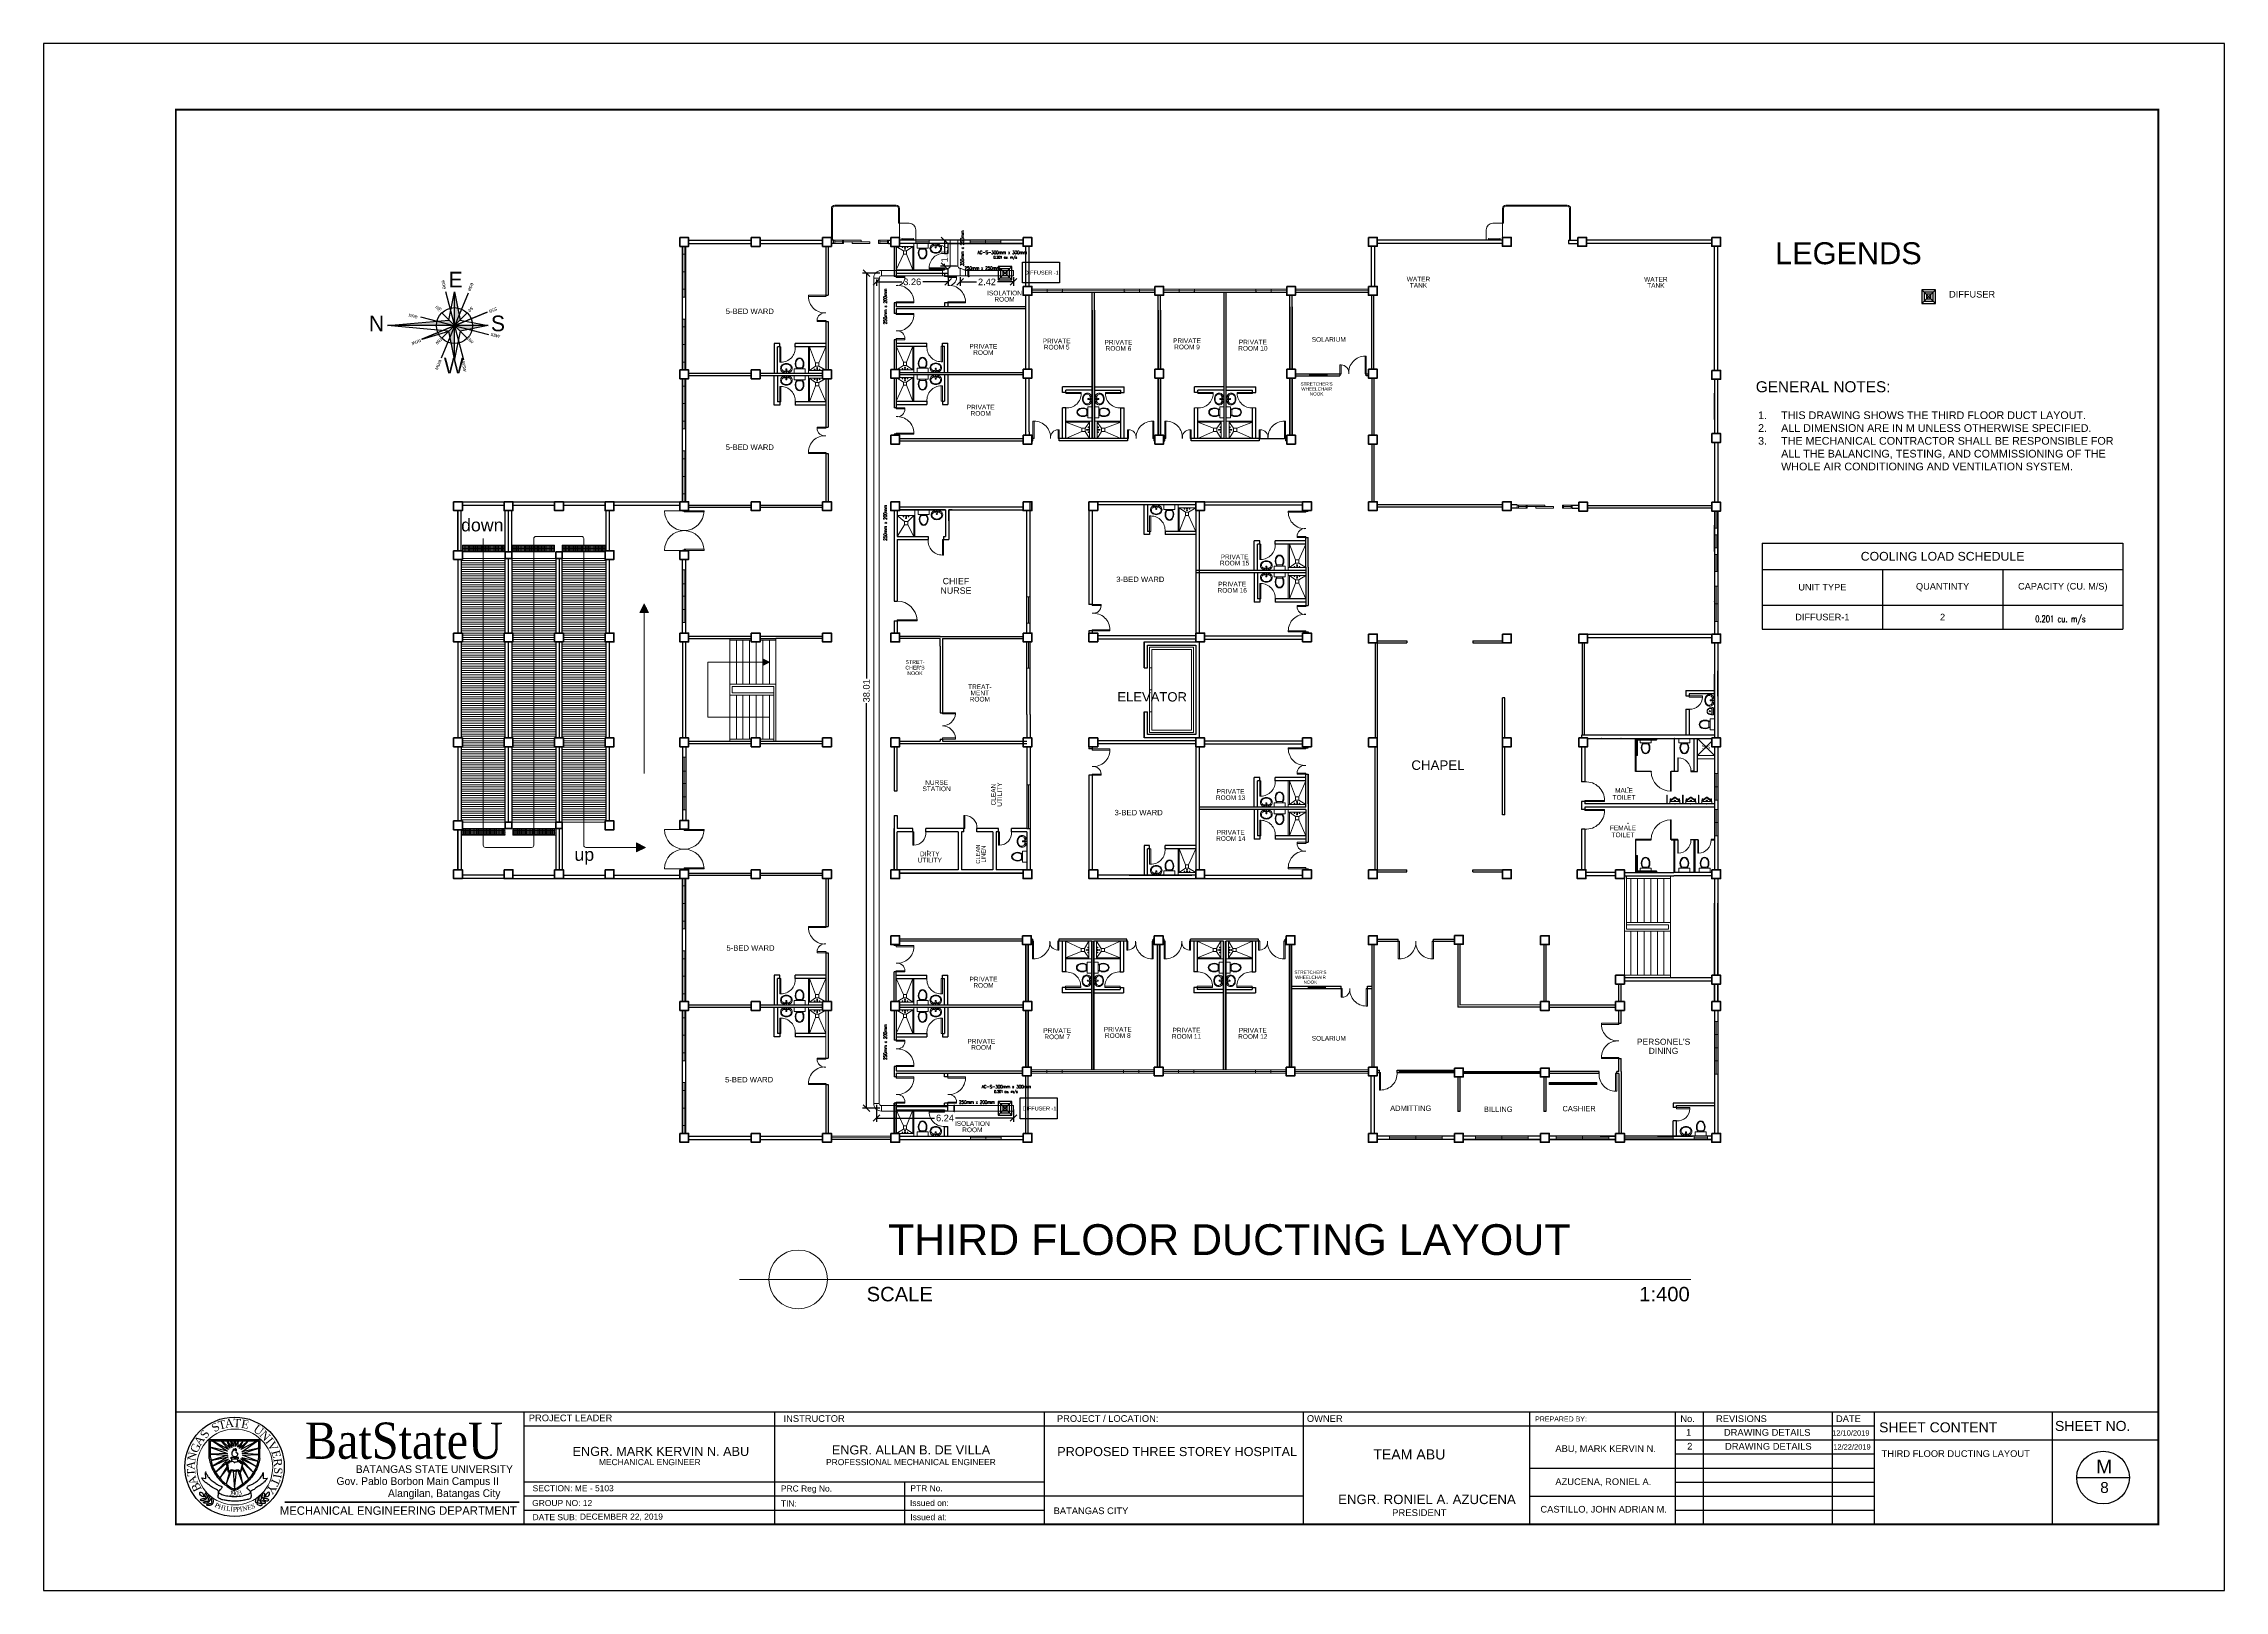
# Model space of a CAD drawing. Header units: millimetres. Extents: x 3 to 421, y 1 to 337.
# Drawn here: x 321.3 to 420.6, y 90.1 to 160.5 of the extents above; entities that cross this region are included whole.
import ezdxf
from ezdxf.enums import TextEntityAlignment as Align

# ---------------------------------------------------------------- set-up
doc = ezdxf.new("R2010")
doc.units = ezdxf.units.MM
doc.header["$MEASUREMENT"] = 0
for name, color, linetype in [('A.C.VOLUM DAMPER', 7, 'Continuous'), ('diffuser', 7, 'Continuous'), ('ducting label', 7, 'Continuous'), ('label', 7, 'Continuous'), ('Legends', 7, 'Continuous'), ('PATHS', 7, 'Continuous'), ('template', 7, 'Continuous'), ('text', 7, 'Continuous')]:
    doc.layers.add(name, color=color, linetype=linetype)
for name, color, linetype, lineweight in [('ahu line', 7, 'Continuous', 20), ('door', 234, 'Continuous', 13), ('road', 1, 'Continuous', 20), ('walls', 4, 'Continuous', 30)]:
    doc.layers.add(name, color=color, linetype=linetype, lineweight=lineweight)
doc.styles.add('Arch-Dim', font='simplex.shx', dxfattribs={"width": 0.75})
doc.styles.add('arial', font='arial.ttf')
doc.styles.add('CGOTHIC', font='GOTHIC.TTF')
doc.styles.add('GARAMOND', font='GARA.TTF')
doc.styles.get("Standard").update_dxf_attribs({"font": 'arial.ttf'})
doc.styles.add('SWISSLT175', font='swissl.ttf', dxfattribs={"height": 0.175})
doc.dimstyles.new('Copy of dimension', dxfattribs={"dimtxt": 0.3, "dimasz": 0.3, "dimexe": 0.18, "dimexo": 0.0625, "dimgap": 0.09, "dimtad": 0, "dimzin": 0, "dimdsep": 46, "dimtxsty": 'Standard', "dimblk": 'OBLIQUE', "dimcen": 0.09, "dimclrd": 256, "dimclre": 256, "dimclrt": 256, "dimadec": 0, "dimazin": 0, "dimtfac": 1, "dimtofl": 0, "dimtmove": 0, "dimatfit": 3, "dimldrblk": 'OBLIQUE', "dimfxl": 1, "dimtolj": 1, "dimtzin": 0, "dimarcsym": 0})

msp = doc.modelspace()

# ---------------------------------------------------------------- texts
at = {"color": 0, "linetype": 'ByBlock', "lineweight": 9}
for s, height, p in [('THIRD FLOOR DUCTING LAYOUT', 1.4, (359.782, 105.361)), ('SCALE                                                                                                                              1:400', 0.657637, (358.813, 103.252))]:
    msp.add_text(s, height=height, dxfattribs=at).set_placement(p)
at = {"color": 8, "lineweight": -2, "ltscale": 0.4, "insert": (341.315, 138.579), "char_height": 0.5778, "width": 0.90467, "attachment_point": 5, "line_spacing_factor": 0.9, "style": 'SWISSLT175'}
msp.add_mtext('down', dxfattribs=at)
at = {"color": 8, "linetype": 'ByBlock', "lineweight": 9, "ltscale": 0.4, "insert": (397.023, 128.483), "char_height": 0.2, "attachment_point": 5, "line_spacing_factor": 0.9, "style": 'SWISSLT175'}
msp.add_mtext('SS', dxfattribs=at)
at = {"color": 8, "lineweight": -2, "ltscale": 0.4, "insert": (345.959, 123.502), "char_height": 0.5778, "attachment_point": 5, "line_spacing_factor": 0.9, "style": 'SWISSLT175'}
msp.add_mtext('up', dxfattribs=at)
at = {"layer": 'ducting label', "color": 7, "linetype": 'Continuous', "lineweight": 25, "char_height": 0.15, "attachment_point": 1, "rotation": 90, "style": 'Arch-Dim'}
for s, width, insert in [('\\A1;350mm x 250mm', 1.75993, (363.092, 150.366)), ('\\A1;250mm x 200mm', 1.54294, (359.586, 147.719)), ('\\A1;250mm x 200mm', 1.95088, (359.586, 137.869)), ('\\A1;250mm x 200mm', 1.7067, (359.586, 114.237))]:
    msp.add_mtext_dynamic_manual_height_columns(s, width=width, gutter_width=1.011, heights=[0], dxfattribs=dict(at, insert=insert))
at = {"layer": 'ducting label', "color": 7, "linetype": 'Continuous', "lineweight": 25, "attachment_point": 1, "style": 'Arch-Dim'}
for s, width, insert, char_height in [('\\A1;AC-S-300mm x 300mm', 2.18122, (363.861, 151.066), 0.15), ('\\A1;250mm x 250mm', 2.09287, (363.262, 150.351), 0.15), ('\\A1;0.201 cu. m/s', 1.719, (364.586, 150.826), 0.12), ('\\A1;250mm x 200mm', 1.64377, (363.017, 112.394), 0.15), ('\\A1;AC-S-300mm x 300mm', 2.29003, (364.047, 113.097), 0.15), ('\\A1;0.201 cu. m/s', 1.719, (364.615, 112.857), 0.12)]:
    msp.add_mtext_dynamic_manual_height_columns(s, width=width, gutter_width=1.011, heights=[0], dxfattribs=dict(at, insert=insert, char_height=char_height))
at = {"layer": 'label', "color": 8, "linetype": 'ByBlock', "lineweight": 9, "ltscale": 0.4, "attachment_point": 5, "style": 'SWISSLT175'}
for s, insert, char_height, line_spacing_factor in [('ISOLATION ^JROOM', (365.089, 148.998), 0.2125, 0.8), ('WATER^JTANK', (383.934, 149.633), 0.2125, 0.8), ('WATER^JTANK', (394.74, 149.627), 0.2125, 0.8), ('5-BED WARD', (353.494, 148.308), 0.25, 0.8), ('PRIVATE ^JROOM 5', (367.461, 146.818), 0.2125, 0.8), ('PRIVATE ^JROOM 6', (370.276, 146.761), 0.2125, 0.8), ('PRIVATE ^JROOM 9', (373.395, 146.827), 0.2125, 0.8), ('PRIVATE ^JROOM 10', (376.393, 146.765), 0.2125, 0.8), ('SOLARIUM', (379.85, 147.028), 0.2125, 0.8), ('PRIVATE ^JROOM', (364.124, 146.573), 0.2125, 0.8), ("STRETCHER'S\\PWHEELCHAIR\\PNOOK", (379.295, 144.776), 0.15, 0.9), ('PRIVATE ^JROOM', (364.003, 143.804), 0.2125, 0.8), ('5-BED WARD', (353.494, 142.124), 0.25, 0.8), ('PRIVATE ^JROOM 15', (375.562, 136.992), 0.2125, 0.8), ('CHIEF\\PNURSE', (362.879, 135.814), 0.2889, 0.9), ('PRIVATE ^JROOM 16', (375.453, 135.75), 0.2125, 0.8), ("STRET-\\PCHER'S\\PNOOK", (361.014, 132.091), 0.17, 0.9), ('TREAT-\\PMENT\\PROOM', (363.964, 130.939), 0.2125, 0.8), ('CHAPEL', (384.821, 127.652), 0.4334, 0.9), ('NURSE\\PSTATION', (361.998, 126.718), 0.2125, 0.8), ('PRIVATE ^JROOM 13', (375.379, 126.314), 0.2125, 0.8), ('MALE\\PTOILET', (393.289, 126.344), 0.2125, 0.9), ('PRIVATE ^JROOM 14', (375.386, 124.456), 0.2125, 0.8), ('FEMALE\\PTOILET', (393.243, 124.64), 0.2125, 0.9), ('DIRTY\\PUTILITY', (361.686, 123.472), 0.2125, 0.8), ('5-BED WARD', (353.525, 119.332), 0.25, 0.8), ("STRETCHER'S\\PWHEELCHAIR\\PNOOK", (379.015, 118.001), 0.15, 0.9), ('PRIVATE ^JROOM', (364.132, 117.772), 0.2125, 0.8), ('PRIVATE ^JROOM', (364.032, 114.947), 0.2125, 0.8), ('PRIVATE ^JROOM 7', (367.487, 115.43), 0.2125, 0.8), ('PRIVATE ^JROOM 8', (370.246, 115.489), 0.2125, 0.8), ('PRIVATE ^JROOM 11', (373.374, 115.45), 0.2125, 0.8), ('PRIVATE ^JROOM 12', (376.39, 115.446), 0.2125, 0.8), ('SOLARIUM', (379.851, 115.221), 0.2125, 0.8), ("PERSONEL'S^JDINING", (395.09, 114.857), 0.27625, 0.9), ('5-BED WARD', (353.461, 113.339), 0.25, 0.8), ('ISOLATION ^JROOM', (363.624, 111.198), 0.2125, 0.8), ('ADMITTING', (383.581, 112.038), 0.2437, 0.9), ('BILLING', (387.565, 111.993), 0.2437, 0.9), ('CASHIER', (391.244, 112.022), 0.2437, 0.9)]:
    msp.add_mtext(s, dxfattribs=dict(at, insert=insert, char_height=char_height, line_spacing_factor=line_spacing_factor))
at = {"layer": 'label', "color": 8, "lineweight": 9, "ltscale": 0.4, "attachment_point": 5, "style": 'SWISSLT175'}
for s, insert, char_height, line_spacing_factor in [('3-BED WARD', (371.269, 136.11), 0.25, 0.8), ('ELEVATOR', (371.81, 130.761), 0.425, 0.9), ('3-BED WARD', (371.194, 125.493), 0.25, 0.8)]:
    msp.add_mtext(s, dxfattribs=dict(at, insert=insert, char_height=char_height, line_spacing_factor=line_spacing_factor))
at = {"layer": 'label', "color": 8, "linetype": 'ByBlock', "lineweight": 9, "ltscale": 0.4, "attachment_point": 5, "rotation": 90, "line_spacing_factor": 0.8, "style": 'SWISSLT175'}
for s, insert, char_height in [('CLEAN \\PUTILITY', (364.722, 126.314), 0.2125), ('CLEAN\\PLINEN', (364.005, 123.604), 0.1875)]:
    msp.add_mtext(s, dxfattribs=dict(at, insert=insert, char_height=char_height))
at = {"layer": 'Legends', "attachment_point": 1}
for s, width, insert, char_height in [('LEGENDS', 9.67592, (400.167, 151.452), 1), ('DIFFUSER', 11.26859, (408.088, 149.235), 0.3), ('GENERAL NOTES:', 10.05204, (399.288, 145.126), 0.5), ('\\pxi-3,l4,t4;1.^ITHIS DRAWING SHOWS THE THIRD FLOOR DUCT LAYOUT.\\P2.^IALL DIMENSION ARE IN M UNLESS OTHERWISE SPECIFIED.\\P3.^ITHE MECHANICAL CONTRACTOR SHALL BE RESPONSIBLE FOR ALL THE BALANCING, TESTING, AND COMMISSIONING OF THE WHOLE AIR CONDITIONING AND VENTILATION SYSTEM.', 17.13282, (399.043, 143.756), 0.35)]:
    msp.add_mtext_dynamic_manual_height_columns(s, width=width, gutter_width=1, heights=[0], dxfattribs=dict(at, insert=insert, char_height=char_height))
at = {"layer": 'Legends', "linetype": 'Continuous', "lineweight": 25, "char_height": 0.18, "attachment_point": 1}
for insert in [(366.006, 150.159), (365.903, 112.117)]:
    msp.add_mtext_dynamic_manual_height_columns('DIFFUSER -1', width=1.77294, gutter_width=1.011, heights=[0], dxfattribs=dict(at, insert=insert))
at = {"layer": 'template', "width": 1}
for s, height, style, p in [('BatStateU', 1.6503, 'GARAMOND', (337.746, 96.086)), ('BATANGAS STATE UNIVERSITY', 0.35128, 'CGOTHIC', (339.132, 95.439)), ('Gov. Pablo Borbon Main Campus II', 0.35128, 'CGOTHIC', (338.373, 94.894)), ('Alangilan, Batangas City', 0.35128, 'CGOTHIC', (339.581, 94.345))]:
    msp.add_text(s, height=height, dxfattribs=dict(at, style=style)).set_placement(p, align=Align.CENTER)
at = {"layer": 'template', "style": 'arial'}
for s, height, p in [('PROJECT LEADER', 0.30409, (343.432, 97.794)), ('INSTRUCTOR', 0.304, (355.03, 97.766)), ('PROJECT / LOCATION:', 0.30402, (367.473, 97.766)), ('PROJECT / LOCATION:', 0.30402, (367.473, 97.766)), ('PROJECT / LOCATION:', 0.30402, (367.473, 97.766)), ('OWNER', 0.304, (378.853, 97.766)), ('PREPARED BY: ', 0.22802, (389.245, 97.784)), ('No.', 0.304, (395.854, 97.759)), ('1', 0.304, (396.116, 97.139)), ('REVISIONS', 0.304, (397.479, 97.759)), ('DRAWING DETAILS', 0.30402, (397.839, 97.134)), ('12/10/2019', 0.2432, (402.766, 97.139)), ('DATE', 0.304, (402.94, 97.759)), ('SHEET CONTENT', 0.45603, (404.903, 97.289)), ('SHEET NO.', 0.456, (412.91, 97.353)), ('ENGR. MARK KERVIN N. ABU', 0.41257, (345.426, 96.217)), ('ENGR. ALLAN B. DE VILLA', 0.41257, (357.229, 96.284)), ('PROPOSED THREE STOREY HOSPITAL', 0.41257, (367.488, 96.208)), ('TEAM ABU', 0.4598, (381.874, 96.054)), ('ABU, MARK KERVIN N.', 0.30402, (390.165, 96.396)), ('2', 0.304, (396.166, 96.506)), ('DRAWING DETAILS', 0.30402, (397.89, 96.501)), ('12/22/2019', 0.2432, (402.817, 96.506)), ('THIRD FLOOR DUCTING LAYOUT', 0.30402, (405.015, 96.169)), ('MECHANICAL ENGINEER', 0.27505, (346.623, 95.796)), ('PROFESSIONAL MECHANICAL ENGINEER', 0.27505, (356.964, 95.796)), ('M', 0.624, (414.787, 95.416)), ('SECTION: ME - 5103', 0.27505, (343.606, 94.608)), ('PRC Reg No.', 0.27505, (354.909, 94.595)), ('PTR No.', 0.275, (360.803, 94.608)), ('ENGR. RONIEL A. AZUCENA', 0.43038, (380.278, 94.024)), ('AZUCENA, RONIEL A.', 0.30402, (390.165, 94.89)), ('8', 0.499, (414.968, 94.529)), ('GROUP NO: 12', 0.27505, (343.587, 93.935)), ('DATE SUB:', 0.275, (343.603, 93.292)), ('DECEMBER 22, 2019', 0.27505, (345.759, 93.318)), ('TIN:', 0.275, (354.909, 93.913)), ('Issued on:', 0.275, (360.785, 93.935)), ('Issued at:', 0.275, (360.8, 93.292)), ('BATANGAS CITY', 0.30402, (367.325, 93.567)), ('PRESIDENT', 0.3099, (382.731, 93.48)), ('CASTILLO, JOHN ADRIAN M.', 0.30402, (389.485, 93.638))]:
    msp.add_text(s, height=height, dxfattribs=at).set_placement(p)
at = {"layer": 'template', "attachment_point": 1}
for s, insert, char_height, width, rotation in [('{\\fTimes New Roman|b0|i0|c0|p18;S}', (328.436, 97.185), 0.37713, 29.67394, 56.11039), ('{\\fTimes New Roman|b0|i0|c0|p18;S}', (328.935, 97.599), 0.37713, 29.67394, 33.23179), ('{\\fTimes New Roman|b0|i0|c0|p18;T}', (329.25, 97.776), 0.37713, 29.67394, 14.44799), ('{\\fTimes New Roman|b0|i0|c0|p18;A}', (329.574, 97.873), 0.37713, 29.67394, 5.71852), ('{\\fTimes New Roman|b0|i0|c0|p18;T}', (329.99, 97.908), 0.37713, 0.3193, 356.81503), ('{\\fTimes New Roman|b0|i0|c0|p18;E}', (330.386, 97.879), 0.37713, 29.67394, 348.69045), ('{\\fTimes New Roman|b0|i0|c0|p18;U}', (331.078, 97.67), 0.37713, 29.67394, 323.50126), ('{\\fTimes New Roman|b0|i0|c0|p18;N}', (331.415, 97.413), 0.37713, 29.67394, 314.13564), ('{\\fTimes New Roman|b0|i0|c0|p18;N}', (327.872, 96.033), 0.37713, 29.67394, 77.56161), ('{\\fTimes New Roman|b0|i0|c0|p18;G}', (327.996, 96.471), 0.37713, 29.67394, 65.93474), ('{\\fTimes New Roman|b0|i0|c0|p18;A}', (328.161, 96.858), 0.37713, 29.67394, 56.11039), ('{\\fTimes New Roman|b0|i0|c0|p18;I}', (331.715, 97.099), 0.37713, 29.67394, 308.6454), ('{\\fTimes New Roman|b0|i0|c0|p18;V}', (331.847, 96.93), 0.37713, 29.67394, 298.20017), ('{\\fTimes New Roman|b0|i0|c0|p18;E}', (332.071, 96.518), 0.37713, 29.67394, 285.47868), ('{\\fTimes New Roman|b0|i0|c0|p18;A}', (327.842, 95.598), 0.37713, 29.67394, 85.53705), ('{\\fTimes New Roman|b0|i0|c0|p18;T}', (327.892, 95.277), 0.37713, 29.67394, 94.26652), ('{\\fTimes New Roman|b0|i0|c0|p18;A}', (328.027, 94.845), 0.37713, 29.67394, 110.36673), ('{\\fTimes New Roman|b0|i0|c0|p18;I}', (332.185, 95.359), 0.37713, 29.67394, 259.8108), ('{\\fTimes New Roman|b0|i0|c0|p18;R}', (332.179, 96.127), 0.37713, 29.67394, 276.19955), ('{\\fTimes New Roman|b0|i0|c0|p18;S}', (332.226, 95.685), 0.37713, 29.67394, 266.05857), ('{\\fTimes New Roman|b0|i0|c0|p18;B}', (328.208, 94.539), 0.37713, 29.67394, 115.18408), ('{\\fTimes New Roman|b0|i0|c0|p18;1}', (329.825, 94.643), 0.21119, 29.67394, 350.69674), ('{\\fTimes New Roman|b0|i0|c0|p18;9}', (329.907, 94.622), 0.21119, 29.67394, 359.89652), ('{\\fTimes New Roman|b0|i0|c0|p18;0}', (330.064, 94.617), 0.21119, 29.67394, 359.89652), ('{\\fTimes New Roman|b0|i0|c0|p18;3}', (330.178, 94.62), 0.21119, 29.67394, 14.57269), ('{\\fTimes New Roman|b0|i0|c0|p18;Y}', (331.987, 94.763), 0.37713, 29.67394, 237.49398), ('{\\fTimes New Roman|b0|i0|c0|p18;T}', (332.138, 95.115), 0.37713, 29.67394, 245.97799), ('{\\fTimes New Roman|b0|i0|c0|p18;P}', (329.204, 94.1), 0.21119, 29.67394, 333.24497), ('{\\fTimes New Roman|b0|i0|c0|p18;P}', (329.209, 94.1), 0.21119, 29.67394, 333.24497), ('{\\fTimes New Roman|b0|i0|c0|p18;H}', (329.336, 94.025), 0.21119, 29.67394, 342.36893), ('{\\fTimes New Roman|b0|i0|c0|p18;I}', (329.551, 93.955), 0.21119, 29.67394, 350.74463), ('{\\fTimes New Roman|b0|i0|c0|p18;L}', (329.681, 93.936), 0.21119, 29.67394, 350.69674), ('{\\fTimes New Roman|b0|i0|c0|p18;I}', (329.857, 93.903), 0.21119, 29.67394, 357.83253), ('{\\fTimes New Roman|b0|i0|c0|p18;P}', (329.963, 93.893), 0.21119, 29.67394, 359.89652), ('{\\fTimes New Roman|b0|i0|c0|p18;P}', (330.096, 93.886), 0.21119, 29.67394, 7.51618), ('{\\fTimes New Roman|b0|i0|c0|p18;I}', (330.258, 93.894), 0.21119, 29.67394, 9.03911), ('{\\fTimes New Roman|b0|i0|c0|p18;N}', (330.367, 93.903), 0.21119, 29.67394, 12.92447), ('{\\fTimes New Roman|b0|i0|c0|p18;E}', (330.59, 93.959), 0.21119, 29.67394, 14.57269), ('{\\fTimes New Roman|b0|i0|c0|p18;S}', (330.769, 94.011), 0.21119, 29.67394, 14.57269)]:
    msp.add_mtext(s, dxfattribs=dict(at, insert=insert, char_height=char_height, width=width, rotation=rotation))
at = {"layer": 'template', "linetype": 'Continuous', "lineweight": 0, "insert": (332.1, 93.92), "char_height": 0.38403, "width": 12.18966, "attachment_point": 1}
msp.add_mtext('{\\fCentury Gothic|b0|i0|c0|p34;\\C7;MECHANICAL ENGINEERING DEPARTMENT}', dxfattribs=at)
at = {"layer": 'text', "color": 0, "linetype": 'Continuous', "lineweight": 25, "insert": (412.007, 134.46), "char_height": 0.3, "attachment_point": 1, "style": 'Arch-Dim'}
msp.add_mtext_dynamic_manual_height_columns('\\A1;0.201 cu. m/s', width=4.36387, gutter_width=1.011, heights=[0], dxfattribs=at)

# ---------------------------------------------------------------- blocks, each defined once
blk = doc.blocks.new('AC-S-12')
at = {"layer": 'diffuser'}
for p, q in [((-0.15, 0.15), (0.15, -0.15)), ((0.15, 0.15), (-0.15, -0.15)), ((-0.15, 0.15), (-0.15, -0.15)), ((0.15, 0.15), (-0.15, 0.15)), ((-0.1, 0.1), (-0.1, -0.1)), ((0.1, 0.1), (-0.1, 0.1)), ((-0.05, 0.05), (-0.05, -0.05)), ((0.05, 0.05), (-0.05, 0.05)), ((0.05, -0.05), (0.05, 0.05)), ((0.1, -0.1), (0.1, 0.1)), ((0.15, -0.15), (0.15, 0.15)), ((-0.15, -0.15), (0.15, -0.15)), ((-0.1, -0.1), (0.1, -0.1)), ((-0.05, -0.05), (0.05, -0.05))]:
    blk.add_line(p, q, dxfattribs=at)
for points in [[(-0.358, 0.358, 0, 0.0447, 0), (-0.295, 0.295, 0, 0, 0), (-0.15, 0.15, 0, 0, 0)], [(0.358, 0.358, 0, 0.0447, 0), (0.295, 0.295, 0, 0, 0), (0.15, 0.15, 0, 0, 0)], [(-0.358, -0.358, 0, 0.0447, 0), (-0.295, -0.295, 0, 0, 0), (-0.15, -0.15, 0, 0, 0)], [(0.358, -0.358, 0, 0.0447, 0), (0.295, -0.295, 0, 0, 0), (0.15, -0.15, 0, 0, 0)]]:
    blk.add_lwpolyline(points, format="xyseb", dxfattribs=at)
blk = doc.blocks.new('fcu')
at = {"layer": 'diffuser', "color": 7, "xscale": 2.052644456280903, "yscale": 2.052644456280903, "zscale": 2.052644456280903}
blk.add_blockref('AC-S-12', (0, 0), dxfattribs=at)
blk = doc.blocks.new('_Oblique')
at = {"color": 0, "linetype": 'ByBlock', "lineweight": -2}
blk.add_line((-0.5, -0.5), (0.5, 0.5), dxfattribs=at)
blk = doc.blocks.new('*D54')
at = {"layer": 'Defpoints', "color": 0, "transparency": 16777216}
for p in [(362.968, 151.541), (362.358, 150.369), (362.968, 150.369)]:
    blk.add_point(p, dxfattribs=at)
at = {"layer": 'diffuser', "lineweight": -2, "transparency": 16777216}
for p, q in [((362.906, 151.541), (362.178, 151.541)), ((362.358, 151.541), (362.358, 151.407)), ((362.906, 150.369), (362.178, 150.369)), ((362.358, 150.369), (362.358, 150.476))]:
    blk.add_line(p, q, dxfattribs=at)
at = {"layer": 'diffuser', "lineweight": -2, "transparency": 16777216, "xscale": 0.3, "yscale": 0.3, "zscale": 0.3}
for p, rotation in [((362.358, 151.541), 90), ((362.358, 150.369), 270)]:
    blk.add_blockref('_Oblique', p, dxfattribs=dict(at, rotation=rotation))
at = {"layer": 'diffuser', "transparency": 16777216, "insert": (362.358, 150.941), "char_height": 0.3, "attachment_point": 5, "rotation": 90}
blk.add_mtext('\\A1;1.17', dxfattribs=at)
blk = doc.blocks.new('*D55')
at = {"layer": 'Defpoints', "color": 0, "transparency": 16777216}
for p in [(363.068, 149.919), (365.493, 149.919), (365.493, 149.649)]:
    blk.add_point(p, dxfattribs=at)
at = {"layer": 'diffuser', "lineweight": -2, "transparency": 16777216}
for p, q in [((363.068, 149.857), (363.068, 149.469)), ((363.068, 149.649), (363.808, 149.649)), ((365.493, 149.649), (364.769, 149.649)), ((365.493, 149.857), (365.493, 149.469))]:
    blk.add_line(p, q, dxfattribs=at)
at = {"layer": 'diffuser', "lineweight": -2, "transparency": 16777216, "xscale": 0.3, "yscale": 0.3, "zscale": 0.3, "rotation": 180}
blk.add_blockref('_Oblique', (363.068, 149.649), dxfattribs=at)
at = {"layer": 'diffuser', "lineweight": -2, "transparency": 16777216, "xscale": 0.3, "yscale": 0.3, "zscale": 0.3}
blk.add_blockref('_Oblique', (365.493, 149.649), dxfattribs=at)
at = {"layer": 'diffuser', "transparency": 16777216, "insert": (364.289, 149.649), "char_height": 0.3, "attachment_point": 5}
blk.add_mtext('\\A1;2.42', dxfattribs=at)
blk = doc.blocks.new('*D56')
at = {"layer": 'Defpoints', "color": 0, "transparency": 16777216}
for p in [(362.518, 149.919), (359.257, 149.819), (359.257, 149.649)]:
    blk.add_point(p, dxfattribs=at)
at = {"layer": 'diffuser', "lineweight": -2, "transparency": 16777216}
for p, q in [((359.257, 149.757), (359.257, 149.469)), ((359.257, 149.649), (360.409, 149.649)), ((362.518, 149.649), (361.367, 149.649)), ((362.518, 149.857), (362.518, 149.469))]:
    blk.add_line(p, q, dxfattribs=at)
at = {"layer": 'diffuser', "lineweight": -2, "transparency": 16777216, "xscale": 0.3, "yscale": 0.3, "zscale": 0.3, "rotation": 180}
blk.add_blockref('_Oblique', (359.257, 149.649), dxfattribs=at)
at = {"layer": 'diffuser', "lineweight": -2, "transparency": 16777216, "xscale": 0.3, "yscale": 0.3, "zscale": 0.3}
blk.add_blockref('_Oblique', (362.518, 149.649), dxfattribs=at)
at = {"layer": 'diffuser', "transparency": 16777216, "insert": (360.888, 149.649), "char_height": 0.3, "attachment_point": 5}
blk.add_mtext('\\A1;3.26', dxfattribs=at)
blk = doc.blocks.new('*D57')
at = {"layer": 'Defpoints', "color": 0, "transparency": 16777216}
for p in [(359.482, 150.044), (358.805, 112.038), (359.482, 112.038)]:
    blk.add_point(p, dxfattribs=at)
at = {"layer": 'diffuser', "lineweight": -2, "transparency": 16777216}
for p, q in [((359.42, 150.044), (358.625, 150.044)), ((358.805, 150.044), (358.805, 131.605)), ((358.805, 112.038), (358.805, 130.47)), ((359.42, 112.038), (358.625, 112.038))]:
    blk.add_line(p, q, dxfattribs=at)
at = {"layer": 'diffuser', "lineweight": -2, "transparency": 16777216, "xscale": 0.3, "yscale": 0.3, "zscale": 0.3}
for p, rotation in [((358.805, 150.044), 90), ((358.805, 112.038), 270)]:
    blk.add_blockref('_Oblique', p, dxfattribs=dict(at, rotation=rotation))
at = {"layer": 'diffuser', "transparency": 16777216, "insert": (358.805, 131.037), "char_height": 0.3, "attachment_point": 5, "rotation": 90}
blk.add_mtext('\\A1;38.01', dxfattribs=at)
blk = doc.blocks.new('*D58')
at = {"layer": 'Defpoints', "color": 0, "transparency": 16777216}
for p in [(359.257, 112.263), (365.493, 112.038), (365.493, 111.595)]:
    blk.add_point(p, dxfattribs=at)
at = {"layer": 'diffuser', "lineweight": -2, "transparency": 16777216}
for p, q in [((359.257, 112.201), (359.257, 111.415)), ((359.257, 111.595), (361.9, 111.595)), ((365.493, 111.595), (362.859, 111.595)), ((365.493, 111.976), (365.493, 111.415))]:
    blk.add_line(p, q, dxfattribs=at)
at = {"layer": 'diffuser', "lineweight": -2, "transparency": 16777216, "xscale": 0.3, "yscale": 0.3, "zscale": 0.3, "rotation": 180}
blk.add_blockref('_Oblique', (359.257, 111.595), dxfattribs=at)
at = {"layer": 'diffuser', "lineweight": -2, "transparency": 16777216, "xscale": 0.3, "yscale": 0.3, "zscale": 0.3}
blk.add_blockref('_Oblique', (365.493, 111.595), dxfattribs=at)
at = {"layer": 'diffuser', "transparency": 16777216, "insert": (362.379, 111.595), "char_height": 0.3, "attachment_point": 5}
blk.add_mtext('\\A1;6.24', dxfattribs=at)
blk = doc.blocks.new('*T72')
at = {"layer": 'diffuser', "color": 0, "linetype": 'ByBlock', "lineweight": -2, "transparency": 16777216}
for p, q in [((0, 0), (16.418, 0)), ((0, 0), (0, -3.91)), ((16.418, 0), (16.418, -3.91)), ((0, -1.193), (16.418, -1.193)), ((5.473, -1.193), (5.473, -3.91)), ((10.945, -1.193), (10.945, -3.91)), ((0, -2.811), (16.418, -2.811)), ((0, -3.91), (16.418, -3.91))]:
    blk.add_line(p, q, dxfattribs=at)
at = {"layer": 'diffuser', "color": 0, "transparency": 16777216, "attachment_point": 5}
for s, insert, char_height, width in [('COOLING LOAD SCHEDULE', (8.209, -0.597), 0.4, 16.29761), ('UNIT TYPE', (2.736, -2.002), 0.3, 5.35254), ('QUANTINTY', (8.209, -2.002), 0.3, 5.35254), ('CAPACITY (CU. M/S)', (13.681, -2.002), 0.3, 5.35254), ('DIFFUSER-1', (2.736, -3.361), 0.3, 5.35254), ('2', (8.209, -3.361), 0.3, 5.35254)]:
    blk.add_mtext(s, dxfattribs=dict(at, insert=insert, char_height=char_height, width=width))
blk = doc.blocks.new('A$C4B4E3A78')
at = {"layer": 'PATHS'}
h = blk.add_hatch(color=7, dxfattribs=at)
h.paths.add_polyline_path([(0, 0.334, -0.044061), (0.059, 0.329), (0, 0.626)])
h.paths.add_polyline_path([(0, 0), (0.103, 0.103), (0.059, 0.329, 0.044061), (0, 0.334)])
h.paths.add_polyline_path([(0.334, 0, -0.044061), (0.329, -0.059), (0.626, 0)])
h.paths.add_polyline_path([(0, 0), (0.103, -0.103), (0.329, -0.059, 0.044061), (0.334, 0)])
h.paths.add_polyline_path([(0, -0.334, -0.044061), (-0.059, -0.329), (0, -0.626)])
h.paths.add_polyline_path([(0, 0), (-0.103, -0.103), (-0.059, -0.329, 0.044061), (0, -0.334)])
h.paths.add_polyline_path([(-0.334, 0, -0.063049), (-0.324, 0.083), (-1.249, 0)])
h.paths.add_polyline_path([(-0.324, 0.083, 0.063049), (-0.334, 0), (0, 0), (-0.103, 0.103)])
at = {"layer": 'PATHS', "color": 7}
for p, q in [((0.251, 0.606), (-0.251, -0.606)), ((-0.165, 0.635), (0.165, -0.635)), ((-0.103, 0.103), (0, 0.626)), ((0, -0.626), (0, 0.626)), ((0, 0.626), (0.103, 0.103)), ((-1.249, 0), (-0.103, 0.103)), ((-0.635, 0.165), (0.635, -0.165)), ((0.606, 0.251), (-0.606, -0.251)), ((-0.606, -0.251), (0.606, 0.251)), ((0, 0), (-0.236, 0.236)), ((0, 0), (0.236, 0.236)), ((0.103, 0.103), (0.626, 0)), ((0.626, 0), (-1.249, 0)), ((-0.103, -0.103), (-1.249, 0)), ((-0.6, -0.249), (-0.103, -0.103)), ((0, 0), (-0.236, -0.236)), ((0, -0.626), (-0.103, -0.103)), ((0, 0), (0.236, -0.236)), ((0.103, -0.103), (0, -0.626)), ((0.626, 0), (0.103, -0.103))]:
    blk.add_line(p, q, dxfattribs=at)
blk.add_circle((0, 0), 0.334, dxfattribs=at)
at = {"layer": 'PATHS', "color": 7, "char_height": 0.0729, "width": 0.15156}
for s, insert, attachment_point, rotation in [('{\\fAlgerian|b0|i0|c0|p82;ene}', (-0.242, 0.839), 7, 278.5552), ('{\\fAlgerian|b0|i0|c0|p82;ese}', (0.372, 0.775), 1, 247.5), ('{\\fAlgerian|b0|i0|c0|p82;nne}', (-0.84, 0.242), 1, 345.4238), ('{\\fAlgerian|b0|i0|c0|p82;nE}', (-0.315, 0.39), 1, 315), ('{\\fAlgerian|b0|i0|c0|p82;se}', (0.367, 0.307), 1, 225), ('{\\fAlgerian|b0|i0|c0|p82;sse}', (0.804, 0.276), 1, 202.5), ('{\\fAlgerian|b0|i0|c0|p82;nnw}', (-0.611, -0.311), 1, 202.5), ('{\\fAlgerian|b0|i0|c0|p82;nw}', (-0.217, -0.276), 1, 225), ('{\\fAlgerian|b0|i0|c0|p82;sw}', (0.284, -0.202), 1, 315), ('{\\fAlgerian|b0|i0|c0|p82;ssw}', (0.687, -0.117), 1, 345.4238), ('{\\fAlgerian|b0|i0|c0|p82;wnw}', (-0.219, -0.651), 1, 247.5), ('{\\fAlgerian|b0|i0|c0|p82;wsw}', (0.136, -0.665), 7, 278.5552)]:
    blk.add_mtext(s, dxfattribs=dict(at, insert=insert, attachment_point=attachment_point, rotation=rotation))
at = {"layer": 'PATHS', "color": 7, "char_height": 0.2916, "width": 0.60625, "attachment_point": 1}
for s, insert in [('{\\fAlgerian|b0|i0|c0|p82;E}', (-0.11, 1.001)), ('{\\fAlgerian|b0|i0|c0|p82;N}', (-1.591, 0.187)), ('{\\fAlgerian|b0|i0|c0|p82;S}', (0.678, 0.187)), ('{\\fAlgerian|b0|i0|c0|p82;W}', (-0.197, -0.598))]:
    blk.add_mtext(s, dxfattribs=dict(at, insert=insert))

# ---------------------------------------------------------------- dimensions: what is measured, and where the dimension line sits
at = {"layer": 'diffuser'}
for base, p1, p2, picture, middle in [((362.358, 150.369), (362.968, 151.541), (362.968, 150.369), '*D54', (362.358, 150.941)), ((358.805, 112.038), (359.482, 150.044), (359.482, 112.038), '*D57', (358.805, 131.037))]:
    dim = msp.add_linear_dim(base=base, p1=p1, p2=p2, angle=90, dimstyle='Copy of dimension', dxfattribs=at)
    dim.commit()
    dim.dimension.update_dxf_attribs({"geometry": picture, "text_midpoint": middle, "dimtype": 160})
dim = msp.add_linear_dim(base=(359.257, 149.649), p1=(362.518, 149.919), p2=(359.257, 149.819), dimstyle='Copy of dimension', dxfattribs=at)
dim.commit()
dim.dimension.update_dxf_attribs({"geometry": '*D56', "text_midpoint": (360.888, 149.649)})
for base, p1, p2, picture, middle in [((365.4932, 149.6488), (363.0684, 149.9192), (365.4932, 149.9192), '*D55', (364.2886, 149.6488)), ((365.493, 111.595), (359.257, 112.263), (365.493, 112.038), '*D58', (362.379, 111.595))]:
    dim = msp.add_linear_dim(base=base, p1=p1, p2=p2, dimstyle='Copy of dimension', dxfattribs=at)
    dim.commit()
    dim.dimension.update_dxf_attribs({"geometry": picture, "text_midpoint": middle, "dimtype": 160})

# ---------------------------------------------------------------- hatches: boundary and pattern name
at = {"layer": 'A.C.VOLUM DAMPER'}
h = msp.add_hatch(dxfattribs=at)
h.set_pattern_fill('ANSI31', color=256, scale=0.001864, angle=-90, style=0)
h.set_pattern_definition([(315, (-66.210348, -91.43470332), (0.00016477009232, 0.00016477009232), [])])
h.paths.add_polyline_path([(363.449, 149.908), (363.454, 149.908), (363.454, 149.919), (363.437, 149.919), (363.437, 149.908), (363.442, 149.908), (363.442, 149.882), (363.466, 149.882), (363.466, 149.888), (363.449, 149.888)])
h = msp.add_hatch(dxfattribs=at)
h.set_pattern_fill('ANSI31', color=256, scale=0.001864, angle=-90, style=0)
h.set_pattern_definition([(315, (-66.8579146, -129.4408619), (0.00016477009232, 0.00016477009232), [])])
h.paths.add_polyline_path([(362.802, 111.902), (362.806, 111.902), (362.806, 111.913), (362.789, 111.913), (362.789, 111.902), (362.794, 111.902), (362.794, 111.876), (362.818, 111.876), (362.818, 111.882), (362.802, 111.882)])

# ---------------------------------------------------------------- linework, layer by layer
at = {"color": 8, "linetype": 'ByBlock', "lineweight": 9}
for p, q in [((360.748, 152.316), (360.278, 152.316)), ((361.048, 151.541), (361.048, 152.016)), ((387.018, 151.542), (387.018, 152.017)), ((387.318, 152.317), (387.788, 152.317)), ((350.433, 150.11), (350.433, 150.91)), ((350.433, 150.91), (350.583, 150.91)), ((350.508, 151.266), (350.508, 148.954)), ((350.583, 150.91), (350.583, 149.31)), ((360.308, 151.541), (361.058, 151.541)), ((360.308, 151.266), (360.958, 151.266)), ((360.428, 151.621), (360.408, 151.621)), ((360.408, 151.621), (360.408, 151.541)), ((360.428, 151.541), (360.428, 151.621)), ((360.678, 151.611), (360.428, 151.611)), ((360.678, 151.591), (360.428, 151.591)), ((360.678, 151.611), (360.928, 151.611)), ((360.678, 151.591), (360.928, 151.591)), ((360.928, 151.541), (360.928, 151.621)), ((360.928, 151.621), (360.948, 151.621)), ((360.948, 151.621), (360.948, 151.541)), ((360.948, 151.541), (361.048, 151.541)), ((361.058, 151.541), (361.058, 151.392)), ((361.058, 151.467), (361.658, 151.467)), ((361.058, 151.392), (361.658, 151.392)), ((361.658, 151.392), (361.658, 151.541)), ((364.921, 151.542), (363.521, 151.542)), ((363.521, 151.542), (363.521, 151.391)), ((364.921, 151.466), (363.521, 151.466)), ((364.221, 151.391), (364.221, 151.542)), ((364.221, 151.391), (364.921, 151.391)), ((364.921, 151.391), (364.921, 151.542)), ((387.138, 151.624), (387.118, 151.624)), ((387.118, 151.624), (387.118, 151.544)), ((387.138, 151.544), (387.138, 151.624)), ((387.388, 151.614), (387.138, 151.614)), ((387.388, 151.594), (387.138, 151.594)), ((387.388, 151.614), (387.638, 151.614)), ((387.388, 151.594), (387.638, 151.594)), ((387.638, 151.544), (387.638, 151.624)), ((387.638, 151.624), (387.658, 151.624)), ((387.658, 151.624), (387.658, 151.544)), ((350.433, 150.11), (350.583, 150.11)), ((350.583, 149.31), (350.433, 149.31)), ((350.433, 148.954), (350.583, 148.954)), ((366.058, 148.517), (366.058, 149.044)), ((367.096, 149.317), (366.333, 149.317)), ((366.333, 149.317), (366.333, 149.317)), ((367.733, 149.242), (366.333, 149.242)), ((371.933, 149.167), (366.333, 149.167)), ((367.033, 149.317), (367.033, 149.167)), ((367.096, 149.317), (368.296, 149.317)), ((367.096, 149.167), (367.408, 149.167)), ((367.558, 149.167), (368.296, 149.167)), ((367.733, 149.167), (367.733, 149.317)), ((367.733, 149.242), (370.533, 149.242)), ((368.296, 149.317), (369.058, 149.317)), ((368.296, 149.167), (369.058, 149.167)), ((369.208, 149.317), (369.058, 149.317)), ((369.971, 149.317), (369.208, 149.317)), ((369.971, 149.167), (369.208, 149.167)), ((371.171, 149.317), (369.971, 149.317)), ((371.171, 149.167), (369.971, 149.167)), ((370.533, 149.317), (370.533, 149.167)), ((371.933, 149.242), (370.533, 149.242)), ((371.171, 149.317), (371.933, 149.317)), ((371.171, 149.167), (371.933, 149.167)), ((371.233, 149.317), (371.233, 149.167)), ((372.333, 149.317), (372.333, 149.317)), ((373.096, 149.317), (372.333, 149.317)), ((373.733, 149.242), (372.333, 149.242)), ((373.096, 149.167), (372.333, 149.167)), ((373.033, 149.317), (373.033, 149.167)), ((373.096, 149.317), (374.296, 149.317)), ((373.096, 149.167), (374.296, 149.167)), ((373.733, 149.167), (373.733, 149.317)), ((373.733, 149.242), (376.533, 149.242)), ((374.296, 149.317), (375.208, 149.317)), ((374.296, 149.167), (375.208, 149.167)), ((375.971, 149.317), (375.208, 149.317)), ((375.971, 149.167), (375.208, 149.167)), ((377.171, 149.317), (375.971, 149.317)), ((377.171, 149.167), (375.971, 149.167)), ((376.533, 149.317), (376.533, 149.167)), ((377.933, 149.242), (376.533, 149.242)), ((377.171, 149.317), (377.933, 149.317)), ((377.171, 149.167), (377.933, 149.167)), ((377.233, 149.317), (377.233, 149.167)), ((378.333, 149.317), (381.658, 149.317)), ((378.333, 149.317), (378.333, 149.317)), ((381.658, 149.244), (378.333, 149.244)), ((378.333, 149.167), (381.658, 149.167)), ((380.433, 149.167), (380.583, 149.167)), ((350.433, 147.954), (350.583, 147.954)), ((350.508, 147.954), (350.508, 145.641)), ((375.083, 148.367), (375.083, 142.517)), ((375.183, 148.367), (375.183, 142.517)), ((350.433, 146.797), (350.433, 147.597)), ((350.433, 147.597), (350.583, 147.597)), ((350.583, 147.597), (350.583, 145.997)), ((366.208, 146.617), (366.208, 147.617)), ((350.433, 146.797), (350.583, 146.797)), ((350.583, 145.997), (350.433, 145.997)), ((366.208, 145.669), (366.208, 146.467)), ((350.508, 145.241), (350.508, 142.954)), ((354.758, 145.491), (356.708, 145.491)), ((354.758, 145.391), (356.708, 145.391)), ((356.808, 145.616), (356.158, 145.616)), ((356.808, 145.266), (356.158, 145.266)), ((360.308, 145.641), (360.958, 145.641)), ((360.308, 145.291), (360.958, 145.291)), ((379.371, 145.469), (378.971, 145.469)), ((378.971, 145.469), (378.971, 145.369)), ((379.771, 145.419), (378.971, 145.419)), ((378.971, 145.369), (379.771, 145.369)), ((379.771, 145.369), (379.771, 145.469)), ((381.558, 145.369), (381.658, 145.369)), ((350.433, 144.11), (350.433, 144.91)), ((350.433, 144.91), (350.583, 144.91)), ((350.433, 144.11), (350.583, 144.11)), ((350.583, 144.91), (350.583, 143.31)), ((369.083, 144.903), (369.083, 142.953)), ((375.083, 144.903), (375.083, 142.953)), ((350.583, 143.31), (350.433, 143.31)), ((368.958, 142.517), (368.958, 143.317)), ((369.308, 142.517), (369.308, 143.317)), ((374.958, 142.517), (374.958, 143.317)), ((375.308, 142.517), (375.308, 143.317)), ((350.433, 142.954), (350.583, 142.954)), ((366.058, 142.817), (366.058, 142.669)), ((366.333, 142.567), (366.333, 142.567)), ((366.333, 142.417), (366.333, 142.417)), ((366.383, 142.417), (366.333, 142.417)), ((368.958, 142.517), (367.883, 142.517)), ((374.958, 142.517), (373.883, 142.517)), ((375.183, 142.517), (375.083, 142.517)), ((350.433, 141.954), (350.583, 141.954)), ((350.433, 140.797), (350.433, 141.597)), ((350.433, 141.597), (350.583, 141.597)), ((350.508, 141.954), (350.508, 139.641)), ((350.583, 141.597), (350.583, 139.997)), ((350.433, 140.797), (350.583, 140.797)), ((350.583, 139.997), (350.433, 139.997)), ((360.208, 139.017), (361.008, 139.017)), ((361.008, 139.017), (361.008, 139.267)), ((371.596, 139.495), (373.546, 139.495)), ((373.796, 139.37), (372.996, 139.37)), ((397.408, 138.579), (397.408, 139.219)), ((397.408, 138.443), (397.408, 139.219)), ((397.483, 139.219), (397.483, 138.443)), ((397.558, 138.579), (397.558, 139.219)), ((397.558, 138.443), (397.408, 138.443)), ((397.558, 138.143), (397.408, 138.143)), ((397.408, 138.143), (397.408, 137.543)), ((397.483, 138.143), (397.483, 137.543)), ((397.558, 137.843), (397.558, 138.143)), ((397.408, 137.543), (397.558, 137.543)), ((397.408, 137.543), (397.408, 137.243)), ((397.408, 137.379), (397.408, 136.617)), ((397.408, 137.243), (397.558, 137.243)), ((397.483, 137.243), (397.483, 136.468)), ((397.558, 137.379), (397.558, 136.617)), ((397.558, 137.243), (397.558, 136.467)), ((378.808, 136.643), (378.008, 136.643)), ((378.808, 136.293), (378.008, 136.293)), ((378.908, 136.218), (378.908, 136.268)), ((397.558, 136.467), (397.408, 136.469)), ((397.408, 135.704), (397.408, 136.467)), ((397.408, 136.369), (397.408, 133.619)), ((397.558, 136.617), (397.558, 136.467)), ((397.558, 135.704), (397.558, 136.467)), ((366.258, 135.316), (366.108, 135.316)), ((366.183, 135.316), (366.183, 134.116)), ((366.258, 134.116), (366.258, 135.316)), ((397.408, 134.194), (397.408, 135.794)), ((397.408, 135.794), (397.558, 135.794)), ((397.408, 134.504), (397.408, 135.704)), ((397.483, 135.794), (397.483, 134.194)), ((397.558, 134.504), (397.558, 135.704)), ((366.108, 134.116), (366.258, 134.116)), ((397.408, 134.994), (397.558, 134.994)), ((397.408, 134.504), (397.408, 133.619)), ((397.558, 134.194), (397.408, 134.194)), ((397.558, 134.994), (397.558, 134.194)), ((397.558, 134.504), (397.558, 133.619)), ((352.583, 133.341), (352.583, 133.416)), ((352.583, 131.341), (352.583, 133.341)), ((353.558, 133.341), (352.583, 133.341)), ((352.883, 131.341), (352.883, 133.341)), ((353.183, 131.341), (353.183, 133.341)), ((353.483, 131.341), (353.483, 133.341)), ((353.783, 133.266), (353.783, 131.341)), ((354.683, 133.341), (353.958, 133.341)), ((354.083, 133.341), (354.083, 131.341)), ((354.383, 133.341), (354.383, 131.341)), ((354.683, 133.416), (354.683, 133.341)), ((354.683, 133.341), (354.683, 131.341)), ((366.183, 132.068), (366.183, 133.268)), ((366.258, 133.268), (366.258, 132.068)), ((397.408, 132.342), (397.408, 133.219)), ((397.558, 132.342), (397.558, 133.219)), ((351.583, 129.841), (351.583, 132.341)), ((351.583, 132.341), (354.083, 132.341)), ((353.483, 132.341), (353.283, 132.341)), ((353.483, 132.341), (353.683, 132.341)), ((354.083, 132.341), (354.083, 132.491)), ((354.383, 132.341), (354.083, 132.491)), ((354.083, 132.341), (354.383, 132.341)), ((354.083, 132.341), (354.083, 132.191)), ((354.383, 132.341), (354.083, 132.191)), ((354.093, 132.341), (354.093, 132.486)), ((354.093, 132.341), (354.093, 132.196)), ((354.103, 132.341), (354.103, 132.481)), ((354.103, 132.341), (354.103, 132.201)), ((354.113, 132.341), (354.113, 132.476)), ((354.113, 132.341), (354.113, 132.206)), ((354.123, 132.341), (354.123, 132.471)), ((354.123, 132.341), (354.123, 132.211)), ((354.133, 132.341), (354.133, 132.466)), ((354.133, 132.341), (354.133, 132.216)), ((354.143, 132.341), (354.143, 132.461)), ((354.143, 132.341), (354.143, 132.221)), ((354.153, 132.341), (354.153, 132.456)), ((354.153, 132.341), (354.153, 132.226)), ((354.163, 132.341), (354.163, 132.451)), ((354.163, 132.341), (354.163, 132.231)), ((354.173, 132.341), (354.173, 132.446)), ((354.173, 132.341), (354.173, 132.236)), ((354.183, 132.341), (354.183, 132.441)), ((354.183, 132.341), (354.183, 132.241)), ((354.193, 132.341), (354.193, 132.436)), ((354.193, 132.341), (354.193, 132.246)), ((354.203, 132.341), (354.203, 132.431)), ((354.203, 132.341), (354.203, 132.251)), ((354.213, 132.341), (354.213, 132.426)), ((354.213, 132.341), (354.213, 132.256)), ((354.223, 132.341), (354.223, 132.421)), ((354.223, 132.341), (354.223, 132.261)), ((354.233, 132.341), (354.233, 132.416)), ((354.233, 132.341), (354.233, 132.266)), ((354.243, 132.341), (354.243, 132.411)), ((354.243, 132.341), (354.243, 132.271)), ((354.253, 132.341), (354.253, 132.406)), ((354.253, 132.341), (354.253, 132.276)), ((354.263, 132.341), (354.263, 132.401)), ((354.263, 132.341), (354.263, 132.281)), ((354.273, 132.341), (354.273, 132.396)), ((354.273, 132.341), (354.273, 132.286)), ((354.283, 132.341), (354.283, 132.391)), ((354.283, 132.341), (354.283, 132.291)), ((354.293, 132.341), (354.293, 132.386)), ((354.293, 132.341), (354.293, 132.296)), ((354.303, 132.341), (354.303, 132.381)), ((354.303, 132.341), (354.303, 132.301)), ((354.313, 132.341), (354.313, 132.376)), ((354.313, 132.341), (354.313, 132.306)), ((354.323, 132.341), (354.323, 132.371)), ((354.323, 132.341), (354.323, 132.311)), ((354.333, 132.341), (354.333, 132.366)), ((354.333, 132.341), (354.333, 132.316)), ((354.343, 132.341), (354.343, 132.361)), ((354.343, 132.341), (354.343, 132.321)), ((354.353, 132.341), (354.353, 132.356)), ((354.353, 132.341), (354.353, 132.326)), ((354.363, 132.341), (354.363, 132.351)), ((354.363, 132.341), (354.363, 132.331)), ((354.373, 132.341), (354.373, 132.346)), ((354.373, 132.341), (354.373, 132.336)), ((366.258, 132.068), (366.108, 132.068)), ((397.408, 132.342), (397.408, 131.942)), ((397.558, 132.342), (397.558, 131.942)), ((354.683, 131.341), (352.583, 131.341)), ((352.583, 131.341), (352.583, 131.241)), ((352.583, 130.941), (352.583, 131.241)), ((352.683, 130.941), (352.683, 131.241)), ((352.683, 131.241), (354.533, 131.241)), ((354.533, 131.241), (354.583, 131.241)), ((354.583, 131.241), (354.583, 130.941)), ((354.683, 131.241), (354.683, 131.341)), ((354.683, 131.241), (354.683, 130.941)), ((352.583, 128.841), (352.583, 130.941)), ((352.583, 130.841), (354.583, 130.841)), ((354.533, 130.941), (352.683, 130.941)), ((352.883, 128.841), (352.883, 130.841)), ((353.183, 128.841), (353.183, 130.841)), ((353.483, 128.841), (353.483, 130.841)), ((353.783, 128.891), (353.783, 130.841)), ((354.083, 128.841), (354.083, 130.841)), ((354.383, 128.841), (354.383, 130.841)), ((354.533, 130.941), (354.583, 130.941)), ((354.583, 130.941), (354.583, 128.741)), ((354.683, 130.841), (354.683, 130.941)), ((354.683, 128.841), (354.683, 130.841)), ((397.408, 130.792), (397.408, 130.392)), ((397.408, 129.242), (397.408, 130.242)), ((397.558, 130.792), (397.558, 130.392)), ((397.558, 129.242), (397.558, 130.392)), ((352.583, 129.841), (351.583, 129.841)), ((354.383, 129.841), (352.583, 129.841)), ((397.408, 129.242), (397.408, 128.894)), ((397.558, 129.242), (397.558, 128.894)), ((352.583, 128.841), (352.583, 128.741)), ((352.583, 128.841), (353.558, 128.841)), ((353.958, 128.841), (354.583, 128.841)), ((354.683, 128.841), (354.683, 128.741)), ((360.058, 128.491), (360.208, 128.491)), ((396.638, 128.868), (397.408, 128.098)), ((397.283, 128.743), (396.638, 128.098)), ((396.638, 128.098), (397.408, 128.098)), ((396.638, 127.948), (397.408, 127.948)), ((397.408, 127.267), (397.558, 127.267)), ((397.483, 127.267), (397.483, 126.067)), ((397.558, 127.267), (397.558, 126.067)), ((366.258, 126.766), (366.108, 126.766)), ((366.183, 126.766), (366.183, 124.766)), ((366.258, 124.766), (366.258, 126.766)), ((397.558, 126.667), (397.408, 126.667)), ((378.808, 125.868), (378.008, 125.868)), ((378.808, 125.518), (378.008, 125.518)), ((378.908, 125.443), (378.908, 125.493)), ((397.558, 126.067), (397.408, 126.067)), ((397.408, 125.893), (397.408, 125.993)), ((397.408, 125.743), (397.408, 125.643)), ((397.408, 125.643), (397.558, 125.643)), ((397.483, 125.643), (397.483, 124.443)), ((397.558, 125.643), (397.558, 124.443)), ((397.558, 125.043), (397.408, 125.043)), ((397.558, 124.443), (397.408, 124.443)), ((350.433, 121.36), (350.433, 122.16)), ((350.433, 122.16), (350.583, 122.16)), ((350.508, 122.491), (350.508, 120.204)), ((350.583, 122.16), (350.583, 120.56)), ((371.596, 122.643), (373.546, 122.643)), ((373.796, 122.768), (372.996, 122.768)), ((391.508, 122.893), (391.358, 122.893)), ((393.308, 122.493), (393.308, 122.618)), ((393.308, 120.093), (393.308, 122.493)), ((393.408, 122.493), (393.408, 122.593)), ((393.408, 120.193), (393.408, 122.493)), ((395.408, 122.493), (393.408, 122.493)), ((393.608, 122.493), (393.608, 120.493)), ((393.908, 122.493), (393.908, 120.493)), ((394.208, 122.493), (394.208, 120.493)), ((394.508, 122.493), (394.508, 120.493)), ((394.808, 122.493), (394.808, 120.493)), ((395.108, 122.493), (395.108, 120.493)), ((395.408, 122.618), (395.408, 122.493)), ((395.408, 122.493), (395.408, 120.493)), ((350.433, 121.36), (350.583, 121.36)), ((350.583, 120.56), (350.433, 120.56)), ((350.433, 120.204), (350.583, 120.204)), ((395.108, 120.493), (393.408, 120.493)), ((395.108, 120.393), (393.408, 120.393)), ((395.108, 120.193), (393.408, 120.193)), ((395.108, 120.493), (395.408, 120.493)), ((395.108, 120.393), (395.308, 120.393)), ((395.108, 120.193), (395.308, 120.193)), ((395.308, 120.193), (395.308, 120.393)), ((395.408, 120.393), (395.408, 120.493)), ((395.408, 120.193), (395.408, 120.393)), ((395.408, 120.093), (395.408, 120.193)), ((350.433, 119.204), (350.583, 119.204)), ((350.508, 119.204), (350.508, 116.891)), ((368.933, 119.641), (368.933, 118.841)), ((369.158, 119.641), (369.058, 119.641)), ((369.058, 117.255), (369.058, 119.205)), ((369.283, 119.641), (369.283, 118.841)), ((374.933, 119.641), (374.933, 118.841)), ((375.283, 119.641), (375.283, 118.841)), ((378.158, 119.491), (378.158, 116.516)), ((395.108, 120.093), (393.308, 120.093)), ((393.308, 120.093), (393.308, 118.093)), ((393.608, 120.093), (393.608, 118.093)), ((393.908, 120.093), (393.908, 118.093)), ((394.208, 120.093), (394.208, 118.093)), ((394.508, 120.093), (394.508, 118.093)), ((394.808, 120.093), (394.808, 118.093)), ((395.108, 120.093), (395.108, 118.093)), ((395.108, 120.093), (395.408, 120.093)), ((395.408, 120.093), (395.408, 118.093)), ((350.433, 118.047), (350.433, 118.847)), ((350.433, 118.847), (350.583, 118.847)), ((350.583, 118.847), (350.583, 117.247)), ((350.433, 118.047), (350.583, 118.047)), ((350.583, 117.247), (350.433, 117.247)), ((375.158, 117.891), (375.158, 115.791)), ((378.158, 117.891), (378.158, 115.791)), ((379.308, 117.591), (378.908, 117.591)), ((378.908, 117.591), (378.908, 117.491)), ((379.708, 117.541), (378.908, 117.541)), ((378.908, 117.491), (379.708, 117.491)), ((379.708, 117.491), (379.708, 117.591)), ((381.658, 117.491), (381.558, 117.491)), ((395.408, 118.093), (393.308, 118.093)), ((393.308, 117.968), (393.308, 118.093)), ((395.408, 117.968), (395.408, 118.093)), ((350.433, 115.36), (350.433, 116.16)), ((350.433, 116.16), (350.583, 116.16)), ((350.508, 116.491), (350.508, 114.204)), ((350.583, 116.16), (350.583, 114.56)), ((356.808, 116.866), (356.158, 116.866)), ((356.808, 116.516), (356.158, 116.516)), ((360.058, 116.941), (360.058, 116.891)), ((360.158, 116.991), (360.158, 116.891)), ((360.308, 116.866), (360.958, 116.866)), ((360.308, 116.516), (360.958, 116.516)), ((393.308, 116.891), (393.308, 116.766)), ((397.558, 116.491), (397.558, 115.991)), ((350.433, 115.36), (350.583, 115.36)), ((378.158, 115.516), (378.158, 115.141)), ((397.558, 115.991), (397.408, 115.991)), ((397.408, 115.991), (397.408, 113.591)), ((397.558, 115.391), (397.408, 115.391)), ((397.483, 115.991), (397.483, 113.591)), ((397.558, 114.791), (397.558, 115.991)), ((350.583, 114.56), (350.433, 114.56)), ((350.433, 114.204), (350.583, 114.204)), ((397.558, 114.791), (397.408, 114.791)), ((397.558, 114.191), (397.408, 114.191)), ((397.558, 113.591), (397.558, 114.791)), ((350.433, 113.204), (350.583, 113.204)), ((350.508, 113.204), (350.508, 110.891)), ((366.308, 113.791), (369.058, 113.791)), ((367.708, 113.716), (366.308, 113.716)), ((366.308, 113.641), (369.158, 113.641)), ((367.008, 113.791), (367.008, 113.641)), ((367.708, 113.641), (367.708, 113.791)), ((367.708, 113.716), (370.508, 113.716)), ((369.058, 113.791), (369.158, 113.791)), ((369.058, 113.641), (371.908, 113.641)), ((369.158, 113.791), (371.908, 113.791)), ((370.508, 113.791), (370.508, 113.641)), ((371.908, 113.716), (370.508, 113.716)), ((371.208, 113.791), (371.208, 113.641)), ((371.908, 113.641), (371.908, 113.791)), ((372.308, 113.791), (375.058, 113.791)), ((373.708, 113.716), (372.308, 113.716)), ((372.308, 113.641), (375.158, 113.641)), ((373.008, 113.791), (373.008, 113.641)), ((373.708, 113.641), (373.708, 113.791)), ((373.708, 113.716), (376.508, 113.716)), ((375.058, 113.791), (375.158, 113.791)), ((377.908, 113.791), (375.158, 113.791)), ((377.908, 113.641), (375.158, 113.641)), ((376.508, 113.791), (376.508, 113.641)), ((377.908, 113.716), (376.508, 113.716)), ((377.208, 113.791), (377.208, 113.641)), ((381.658, 113.791), (378.308, 113.791)), ((378.758, 113.791), (378.308, 113.791)), ((378.308, 113.716), (381.658, 113.716)), ((381.658, 113.641), (378.308, 113.641)), ((378.308, 113.641), (378.758, 113.641)), ((378.758, 113.791), (380.658, 113.791)), ((378.758, 113.641), (380.658, 113.641)), ((381.258, 113.791), (380.658, 113.791)), ((380.658, 113.641), (381.408, 113.641)), ((383.058, 113.766), (383.058, 113.666)), ((383.058, 113.716), (385.571, 113.716)), ((389.483, 113.716), (385.971, 113.716)), ((389.483, 113.666), (385.971, 113.666)), ((389.483, 113.616), (385.971, 113.616)), ((392.058, 113.216), (392.058, 113.116)), ((397.408, 113.591), (397.558, 113.591)), ((350.433, 112.047), (350.433, 112.847)), ((350.433, 112.847), (350.583, 112.847)), ((350.583, 112.847), (350.583, 111.247)), ((392.058, 113.166), (389.883, 113.166)), ((350.433, 112.047), (350.583, 112.047)), ((350.583, 111.247), (350.433, 111.247)), ((359.908, 110.766), (357.208, 110.766)), ((357.208, 110.691), (359.908, 110.691)), ((357.208, 110.616), (359.908, 110.616)), ((360.308, 110.891), (360.958, 110.891)), ((363.533, 110.766), (363.533, 110.616)), ((364.933, 110.691), (363.533, 110.691)), ((364.233, 110.766), (364.233, 110.616)), ((364.933, 110.616), (364.933, 110.766)), ((385.014, 110.766), (382.614, 110.766)), ((382.614, 110.766), (382.614, 110.616)), ((385.014, 110.691), (382.614, 110.691)), ((383.814, 110.616), (383.814, 110.766)), ((383.814, 110.616), (385.014, 110.616)), ((385.014, 110.616), (385.014, 110.766)), ((388.927, 110.766), (386.527, 110.766)), ((386.527, 110.766), (386.527, 110.616)), ((388.927, 110.691), (386.527, 110.691)), ((387.727, 110.616), (387.727, 110.766)), ((387.727, 110.616), (388.927, 110.616)), ((388.927, 110.616), (388.927, 110.766)), ((389.883, 110.766), (390.608, 110.766)), ((392.596, 110.766), (390.196, 110.766)), ((390.196, 110.766), (390.196, 110.616)), ((392.596, 110.691), (390.196, 110.691)), ((390.608, 110.766), (391.208, 110.766)), ((391.208, 110.766), (391.708, 110.766)), ((391.396, 110.616), (391.396, 110.766)), ((391.396, 110.616), (392.596, 110.616)), ((392.208, 110.766), (391.708, 110.766)), ((392.596, 110.616), (392.596, 110.766)), ((393.308, 110.766), (393.808, 110.766)), ((395.533, 110.691), (393.308, 110.691)), ((393.808, 110.766), (394.308, 110.766)), ((394.808, 110.766), (394.308, 110.766)), ((395.533, 110.766), (395.533, 110.616)), ((396, 110.766), (395.9, 110.766)), ((397.033, 110.616), (396.433, 110.616)), ((396.483, 110.616), (396.483, 110.766)), ((397.083, 110.766), (396.483, 110.766)), ((397.083, 110.691), (396.483, 110.691)), ((397.083, 110.766), (397.083, 110.616)), ((397.558, 110.891), (397.558, 111.041))]:
    msp.add_line(p, q, dxfattribs=at)
at = {"color": 8, "linetype": 'ByBlock', "lineweight": 25}
for p, q in [((350.433, 145.641), (350.433, 151.266)), ((350.583, 145.641), (350.583, 151.266)), ((350.708, 151.541), (353.558, 151.541)), ((350.708, 151.391), (353.558, 151.391)), ((353.958, 151.541), (356.808, 151.541)), ((353.958, 151.391), (356.808, 151.391)), ((356.958, 151.266), (356.958, 148.991)), ((357.058, 151.266), (357.058, 149.041)), ((357.308, 151.541), (357.208, 151.541)), ((357.308, 151.391), (357.208, 151.391)), ((359.808, 151.541), (359.908, 151.541)), ((359.808, 151.391), (359.908, 151.391)), ((360.058, 151.266), (360.058, 149.891)), ((360.158, 151.266), (360.158, 149.841)), ((365.933, 151.542), (360.308, 151.541)), ((365.933, 151.392), (360.308, 151.392)), ((362.508, 151.391), (365.933, 151.391)), ((366.058, 149.444), (366.058, 151.268)), ((366.208, 149.444), (366.208, 151.268)), ((381.783, 151.269), (381.783, 149.444)), ((381.933, 151.269), (381.933, 149.444)), ((387.758, 151.542), (382.058, 151.542)), ((387.758, 151.392), (382.058, 151.392)), ((390.758, 151.542), (391.183, 151.542)), ((390.758, 151.392), (391.183, 151.392)), ((397.283, 151.542), (391.583, 151.542)), ((397.283, 151.392), (391.583, 151.392)), ((397.408, 145.619), (397.408, 151.269)), ((397.558, 145.619), (397.558, 151.269)), ((356.958, 149.041), (357.058, 149.041)), ((360.158, 149.891), (360.058, 149.891)), ((366.058, 145.669), (366.058, 149.044)), ((366.208, 145.669), (366.208, 149.044)), ((369.083, 142.517), (369.083, 149.167)), ((369.183, 142.517), (369.183, 149.167)), ((372.083, 145.669), (372.083, 149.044)), ((372.183, 145.669), (372.183, 149.044)), ((375.083, 142.517), (375.083, 149.167)), ((375.183, 142.517), (375.183, 149.167)), ((378.083, 145.669), (378.083, 149.044)), ((378.183, 145.669), (378.183, 149.044)), ((381.808, 145.669), (381.808, 149.044)), ((381.908, 145.669), (381.908, 149.044)), ((360.058, 148.691), (360.058, 148.467)), ((360.158, 148.691), (360.058, 148.691)), ((360.058, 148.467), (360.058, 148.216)), ((360.158, 148.216), (360.058, 148.216)), ((360.158, 148.741), (360.158, 148.517)), ((366.058, 148.517), (360.158, 148.517)), ((366.058, 148.417), (360.158, 148.417)), ((360.158, 148.417), (360.158, 148.166)), ((366.058, 145.669), (366.058, 148.417)), ((369.083, 148.367), (369.083, 142.517)), ((369.183, 148.367), (369.183, 142.517)), ((372.083, 148.367), (372.083, 145.669)), ((372.183, 148.367), (372.183, 145.669)), ((378.083, 148.519), (378.083, 145.669)), ((378.183, 148.519), (378.183, 145.669)), ((356.958, 147.891), (356.958, 145.641)), ((356.958, 147.841), (357.058, 147.841)), ((357.058, 147.841), (357.058, 145.641)), ((360.058, 147.016), (360.058, 145.667)), ((360.158, 147.016), (360.058, 147.016)), ((360.158, 147.066), (360.158, 145.667)), ((354.608, 146.841), (354.608, 145.491)), ((350.433, 139.641), (350.433, 145.241)), ((350.583, 139.641), (350.583, 145.241)), ((350.708, 145.491), (353.558, 145.491)), ((350.708, 145.391), (353.558, 145.391)), ((353.958, 145.491), (356.808, 145.491)), ((353.958, 145.391), (356.808, 145.391)), ((354.608, 144.041), (354.608, 145.391)), ((356.958, 145.241), (356.958, 142.991)), ((357.058, 145.241), (357.058, 143.041)), ((360.058, 145.267), (360.058, 143.916)), ((360.158, 145.267), (360.158, 143.866)), ((365.933, 145.517), (360.308, 145.517)), ((365.933, 145.417), (360.308, 145.417)), ((366.058, 142.669), (366.058, 145.269)), ((366.058, 142.817), (366.058, 145.269)), ((366.208, 142.817), (366.208, 145.269)), ((372.083, 145.269), (372.083, 142.669)), ((372.083, 142.669), (372.083, 145.269)), ((372.183, 145.269), (372.183, 142.669)), ((372.183, 142.669), (372.183, 145.269)), ((378.083, 145.269), (378.083, 142.669)), ((378.083, 142.669), (378.083, 145.269)), ((378.183, 145.269), (378.183, 142.669)), ((378.183, 142.669), (378.183, 145.269)), ((378.333, 145.469), (380.408, 145.469)), ((378.333, 145.369), (380.358, 145.369)), ((380.358, 145.469), (380.358, 145.369)), ((381.508, 145.469), (381.658, 145.469)), ((381.558, 145.369), (381.558, 145.469)), ((381.658, 145.369), (381.558, 145.369)), ((381.808, 145.269), (381.808, 142.669)), ((381.908, 145.269), (381.908, 142.669)), ((397.408, 145.219), (397.408, 142.744)), ((397.558, 142.744), (397.558, 145.219)), ((355.558, 144.191), (355.558, 144.041)), ((397.408, 143.379), (397.408, 144.579)), ((356.958, 143.041), (357.058, 143.041)), ((360.158, 143.916), (360.058, 143.916)), ((360.058, 142.716), (360.058, 142.667)), ((360.158, 142.716), (360.058, 142.716)), ((360.158, 142.766), (360.158, 142.667)), ((360.308, 142.517), (365.933, 142.517)), ((360.308, 142.417), (365.933, 142.417)), ((366.208, 142.817), (366.208, 142.669)), ((366.433, 142.517), (366.333, 142.517)), ((366.333, 142.417), (366.383, 142.417)), ((366.383, 142.417), (366.383, 142.517)), ((369.083, 142.517), (367.533, 142.517)), ((367.583, 142.417), (367.583, 142.517)), ((370.683, 142.417), (367.583, 142.417)), ((369.183, 142.517), (369.083, 142.517)), ((370.733, 142.517), (369.183, 142.517)), ((370.683, 142.517), (370.683, 142.417)), ((371.933, 142.517), (371.833, 142.517)), ((371.883, 142.517), (371.883, 142.417)), ((371.933, 142.417), (371.883, 142.417)), ((372.433, 142.517), (372.333, 142.517)), ((372.383, 142.417), (372.333, 142.417)), ((372.333, 142.417), (372.383, 142.417)), ((372.383, 142.417), (372.383, 142.517)), ((375.083, 142.517), (373.533, 142.517)), ((373.583, 142.417), (373.583, 142.517)), ((376.683, 142.417), (373.583, 142.417)), ((376.733, 142.517), (375.183, 142.517)), ((376.683, 142.517), (376.683, 142.417)), ((377.933, 142.517), (377.833, 142.517)), ((377.883, 142.517), (377.883, 142.417)), ((377.933, 142.417), (377.883, 142.417)), ((381.808, 142.269), (381.808, 139.645)), ((381.908, 142.269), (381.908, 139.645)), ((397.408, 142.344), (397.408, 139.619)), ((397.558, 142.344), (397.558, 139.619)), ((356.958, 141.891), (356.958, 139.641)), ((356.958, 141.841), (357.058, 141.841)), ((357.058, 141.841), (357.058, 139.641)), ((397.408, 141.704), (397.408, 140.504)), ((350.433, 139.229), (350.433, 139.241)), ((350.583, 139.229), (350.583, 139.241)), ((350.708, 139.491), (353.558, 139.491)), ((350.708, 139.391), (353.558, 139.391)), ((353.958, 139.491), (356.808, 139.491)), ((353.958, 139.391), (356.808, 139.391)), ((360.058, 139.241), (360.058, 135.116)), ((360.208, 139.241), (360.208, 138.067)), ((360.208, 139.241), (360.208, 138.067)), ((360.208, 139.117), (360.208, 138.067)), ((360.308, 139.417), (365.933, 139.417)), ((360.308, 139.267), (362.408, 139.267)), ((362.408, 139.267), (360.308, 139.267)), ((362.408, 139.267), (360.308, 139.267)), ((362.558, 139.267), (365.933, 139.267)), ((362.708, 139.267), (362.558, 139.267)), ((366.108, 133.666), (366.108, 139.243)), ((366.258, 133.668), (366.258, 139.643)), ((371.446, 138.145), (371.446, 139.495)), ((378.808, 139.168), (378.808, 139.245)), ((378.808, 139.218), (378.908, 139.218)), ((378.908, 139.218), (378.908, 139.245)), ((397.408, 139.219), (397.408, 133.619)), ((397.558, 139.219), (397.558, 133.619)), ((397.558, 136.467), (397.558, 139.219)), ((350.433, 138.325), (350.433, 138.332)), ((350.583, 138.325), (350.583, 138.332)), ((372.396, 138.295), (372.396, 138.145)), ((378.808, 136.668), (378.808, 138.068)), ((378.808, 138.018), (378.908, 138.018)), ((378.908, 136.668), (378.908, 138.018)), ((397.408, 137.379), (397.408, 138.579)), ((397.558, 137.379), (397.558, 138.579)), ((397.558, 138.143), (397.558, 138.443)), ((350.433, 137.416), (350.433, 137.429)), ((350.433, 133.666), (350.433, 137.016)), ((350.583, 137.416), (350.583, 137.429)), ((350.583, 133.666), (350.583, 137.016)), ((360.208, 137.917), (360.208, 135.116)), ((378.808, 136.668), (378.808, 134.868)), ((378.908, 136.668), (378.908, 134.918)), ((378.908, 136.268), (378.908, 134.918)), ((360.058, 135.116), (360.208, 135.116)), ((360.058, 134.216), (360.058, 134.016)), ((360.058, 134.216), (360.208, 134.216)), ((360.208, 134.216), (360.208, 134.116)), ((360.208, 134.216), (360.208, 133.666)), ((378.808, 134.918), (378.908, 134.918)), ((350.433, 133.266), (350.433, 128.891)), ((350.583, 131.341), (350.583, 133.266)), ((353.558, 133.516), (350.708, 133.516)), ((350.708, 133.416), (353.558, 133.416)), ((356.808, 133.516), (353.958, 133.516)), ((353.958, 133.416), (354.683, 133.416)), ((356.808, 133.416), (354.683, 133.416)), ((360.058, 134.016), (360.058, 134.016)), ((360.058, 134.016), (360.058, 133.666)), ((362.158, 133.516), (360.308, 133.516)), ((362.158, 133.416), (360.308, 133.416)), ((362.158, 133.516), (365.933, 133.516)), ((362.158, 133.066), (362.158, 133.416)), ((362.158, 133.066), (362.158, 130.042)), ((362.258, 133.416), (362.258, 130.042)), ((362.258, 133.416), (365.933, 133.416)), ((366.108, 129.966), (366.108, 133.268)), ((366.258, 129.966), (366.258, 133.268)), ((378.808, 133.668), (378.808, 133.718)), ((378.808, 133.718), (378.908, 133.718)), ((378.908, 133.718), (378.908, 133.668)), ((391.383, 133.219), (391.383, 129.018)), ((391.483, 133.219), (391.483, 129.018)), ((397.408, 133.219), (397.408, 128.894)), ((397.408, 133.219), (397.408, 128.894)), ((397.558, 133.219), (397.558, 128.894)), ((350.583, 131.241), (350.583, 131.341)), ((350.583, 130.941), (350.583, 131.241)), ((396.108, 131.056), (396.108, 130.806)), ((396.108, 131.056), (397.408, 131.056)), ((397.408, 130.792), (397.408, 131.792)), ((397.558, 130.792), (397.558, 131.942)), ((350.583, 130.841), (350.583, 130.941)), ((350.583, 128.891), (350.583, 130.841)), ((396.108, 130.806), (396.258, 130.806)), ((396.108, 130.206), (396.108, 129.018)), ((396.108, 130.206), (396.258, 130.206)), ((396.258, 130.906), (396.258, 130.806)), ((396.258, 130.206), (396.258, 129.018)), ((362.158, 130.042), (362.258, 130.042)), ((366.108, 129.966), (366.108, 128.893)), ((366.258, 129.966), (366.258, 128.893)), ((350.433, 128.491), (350.433, 125.141)), ((350.583, 128.491), (350.583, 125.141)), ((350.708, 128.741), (353.558, 128.741)), ((350.708, 128.641), (353.558, 128.641)), ((353.958, 128.741), (356.808, 128.741)), ((353.958, 128.641), (356.808, 128.641)), ((360.058, 128.491), (360.058, 126.491)), ((360.208, 126.491), (360.208, 128.491)), ((360.308, 128.742), (362.008, 128.742)), ((360.308, 128.642), (365.058, 128.642)), ((362.008, 128.742), (362.158, 128.742)), ((362.008, 128.742), (362.158, 128.742)), ((362.008, 128.642), (366.108, 128.642)), ((362.158, 128.842), (362.258, 128.842)), ((362.158, 128.842), (362.158, 128.742)), ((362.258, 128.842), (362.258, 128.742)), ((362.258, 128.742), (365.058, 128.742)), ((362.258, 128.742), (366.108, 128.742)), ((366.108, 128.493), (366.108, 124.766)), ((366.258, 128.493), (366.258, 124.766)), ((378.808, 128.393), (378.808, 128.493)), ((378.808, 128.443), (378.908, 128.443)), ((378.908, 128.443), (378.908, 128.493)), ((391.358, 129.018), (391.358, 128.895)), ((395.808, 129.018), (391.358, 129.018)), ((391.358, 128.495), (391.358, 126.893)), ((391.508, 128.495), (391.508, 126.893)), ((393.831, 128.868), (397.283, 128.868)), ((397.408, 129.018), (395.808, 129.018)), ((396.488, 127.368), (396.488, 128.868)), ((396.638, 127.368), (396.638, 128.868)), ((397.408, 128.494), (397.408, 126.067)), ((397.408, 128.494), (397.408, 125.967)), ((397.558, 128.494), (397.558, 122.893)), ((378.808, 125.743), (378.808, 127.293)), ((378.808, 127.243), (378.908, 127.243)), ((378.908, 125.893), (378.908, 127.243)), ((378.908, 127.243), (378.908, 124.143)), ((396.488, 127.368), (396.638, 127.368)), ((360.058, 126.491), (360.208, 126.491)), ((391.508, 126.893), (391.358, 126.893)), ((360.058, 125.366), (360.058, 122.891)), ((360.058, 125.366), (360.208, 125.366)), ((360.208, 125.366), (360.208, 124.766)), ((378.808, 125.643), (378.808, 124.093)), ((378.908, 125.493), (378.908, 124.143)), ((391.358, 125.993), (391.358, 125.643)), ((391.508, 125.993), (391.508, 125.893)), ((397.408, 125.893), (391.508, 125.893)), ((391.508, 125.743), (391.508, 125.643)), ((397.408, 125.743), (391.508, 125.743)), ((397.408, 125.967), (397.408, 122.893)), ((350.433, 124.741), (350.433, 124.729)), ((350.583, 124.741), (350.583, 124.729)), ((363.233, 124.766), (361.508, 124.766)), ((364.808, 124.766), (363.833, 124.766)), ((366.108, 124.766), (365.408, 124.766)), ((366.108, 124.766), (366.258, 124.766)), ((366.108, 124.616), (366.108, 122.891)), ((366.258, 124.766), (366.258, 122.893)), ((378.808, 124.143), (378.908, 124.143)), ((391.508, 124.743), (391.358, 124.743)), ((350.433, 123.832), (350.433, 123.825)), ((350.583, 123.832), (350.583, 123.825)), ((371.446, 123.993), (371.446, 122.643)), ((350.433, 122.929), (350.433, 122.916)), ((350.433, 116.891), (350.433, 122.491)), ((350.583, 122.929), (350.583, 122.916)), ((350.583, 116.891), (350.583, 122.491)), ((350.708, 122.741), (353.558, 122.741)), ((350.708, 122.641), (353.558, 122.641)), ((353.958, 122.741), (356.808, 122.741)), ((353.958, 122.641), (356.808, 122.641)), ((356.958, 122.491), (356.958, 120.266)), ((357.058, 122.491), (357.058, 120.316)), ((362.983, 122.891), (360.208, 122.891)), ((360.308, 122.741), (365.933, 122.741)), ((365.933, 122.741), (360.308, 122.741)), ((364.558, 122.891), (363.133, 122.891)), ((366.108, 122.891), (364.708, 122.891)), ((370.766, 122.643), (373.616, 122.643)), ((378.808, 122.893), (378.808, 122.943)), ((378.808, 122.943), (378.908, 122.943)), ((378.908, 122.943), (378.908, 122.893)), ((392.908, 122.768), (391.558, 122.768)), ((392.908, 122.618), (391.558, 122.618)), ((393.308, 122.768), (393.558, 122.768)), ((393.308, 122.618), (393.558, 122.618)), ((393.558, 122.768), (395.558, 122.768)), ((393.558, 122.618), (395.558, 122.618)), ((397.283, 122.768), (395.558, 122.768)), ((397.283, 122.618), (395.558, 122.618)), ((397.408, 122.493), (397.408, 118.093)), ((397.558, 122.493), (397.558, 118.093)), ((397.408, 118.093), (397.408, 121.366)), ((397.558, 118.093), (397.558, 121.366)), ((356.958, 120.316), (357.058, 120.316)), ((356.958, 119.166), (356.958, 116.891)), ((360.058, 119.441), (360.058, 119.491)), ((360.158, 119.441), (360.058, 119.441)), ((360.158, 119.491), (360.158, 119.441)), ((365.908, 119.741), (360.308, 119.741)), ((365.908, 119.641), (360.308, 119.641)), ((366.058, 116.893), (366.058, 119.491)), ((366.058, 119.491), (366.058, 116.893)), ((366.158, 116.893), (366.158, 119.491)), ((366.158, 119.491), (366.158, 116.893)), ((366.358, 119.741), (366.308, 119.741)), ((366.308, 119.741), (366.358, 119.741)), ((366.408, 119.641), (366.308, 119.641)), ((366.358, 119.741), (366.358, 119.641)), ((369.058, 119.641), (367.508, 119.641)), ((370.658, 119.741), (367.558, 119.741)), ((367.558, 119.741), (367.558, 119.641)), ((368.933, 119.641), (367.858, 119.641)), ((369.058, 113.791), (369.058, 119.641)), ((369.058, 119.641), (369.058, 113.791)), ((369.158, 113.791), (369.158, 119.641)), ((369.158, 119.641), (369.158, 113.791)), ((370.708, 119.641), (369.158, 119.641)), ((370.658, 119.641), (370.658, 119.741)), ((371.908, 119.641), (371.808, 119.641)), ((371.908, 119.741), (371.858, 119.741)), ((371.858, 119.641), (371.858, 119.741)), ((372.058, 113.916), (372.058, 119.491)), ((372.058, 119.491), (372.058, 113.916)), ((372.158, 113.916), (372.158, 119.491)), ((372.158, 119.491), (372.158, 113.916)), ((372.358, 119.741), (372.308, 119.741)), ((372.408, 119.641), (372.308, 119.641)), ((372.358, 119.641), (372.358, 119.741)), ((375.058, 119.641), (373.508, 119.641)), ((375.158, 119.741), (373.558, 119.741)), ((373.558, 119.641), (373.558, 119.741)), ((376.658, 119.741), (375.058, 119.741)), ((375.058, 113.791), (375.058, 119.641)), ((375.058, 119.641), (375.058, 113.791)), ((375.158, 113.791), (375.158, 119.641)), ((375.158, 119.641), (375.158, 113.791)), ((376.708, 119.641), (375.158, 119.641)), ((376.658, 119.641), (376.658, 119.741)), ((377.908, 119.641), (377.808, 119.641)), ((377.908, 119.741), (377.858, 119.741)), ((377.858, 119.641), (377.858, 119.741)), ((378.058, 113.916), (378.058, 119.491)), ((378.058, 119.491), (378.058, 113.916)), ((378.158, 113.916), (378.158, 119.491)), ((378.158, 119.491), (378.158, 113.916)), ((381.808, 119.491), (381.808, 113.916)), ((381.908, 119.491), (381.908, 113.916)), ((382.058, 119.741), (383.014, 119.741)), ((382.058, 119.641), (383.064, 119.641)), ((383.014, 119.641), (383.014, 119.741)), ((384.564, 119.641), (385.571, 119.641)), ((384.614, 119.741), (385.571, 119.741)), ((384.614, 119.641), (384.614, 119.741)), ((385.721, 119.506), (385.721, 116.636)), ((385.821, 119.506), (385.821, 116.736)), ((356.958, 119.116), (357.058, 119.116)), ((357.058, 119.116), (357.058, 116.891)), ((360.058, 116.891), (360.058, 118.241)), ((360.158, 118.241), (360.058, 118.241)), ((360.058, 116.891), (360.058, 118.241)), ((360.158, 116.891), (360.158, 118.291)), ((354.608, 118.091), (354.608, 116.741)), ((355.558, 117.941), (355.558, 118.091)), ((378.158, 117.591), (380.408, 117.591)), ((378.158, 117.491), (380.458, 117.491)), ((380.408, 117.491), (380.408, 117.591)), ((381.558, 117.491), (381.808, 117.491)), ((381.608, 117.591), (381.808, 117.591)), ((381.608, 117.491), (381.608, 117.591)), ((393.058, 116.891), (393.058, 117.693)), ((393.158, 116.891), (393.158, 117.693)), ((397.283, 117.968), (393.308, 117.968)), ((397.283, 117.818), (393.308, 117.818)), ((397.408, 117.693), (397.408, 116.891)), ((397.408, 116.891), (397.408, 117.693)), ((397.558, 117.693), (397.558, 116.891)), ((397.558, 116.891), (397.558, 117.693)), ((350.433, 110.891), (350.433, 116.491)), ((350.583, 110.891), (350.583, 116.491)), ((350.708, 116.741), (353.558, 116.741)), ((350.708, 116.641), (353.558, 116.641)), ((353.958, 116.741), (356.808, 116.741)), ((353.958, 116.641), (356.808, 116.641)), ((354.608, 115.291), (354.608, 116.641)), ((357.058, 116.491), (357.058, 114.316)), ((360.058, 116.491), (360.058, 115.141)), ((360.158, 116.491), (360.158, 115.091)), ((360.308, 116.741), (365.933, 116.741)), ((360.308, 116.641), (365.933, 116.641)), ((366.058, 113.916), (366.058, 116.493)), ((366.058, 116.493), (366.058, 113.916)), ((366.158, 113.916), (366.158, 116.493)), ((366.158, 116.493), (366.158, 113.916)), ((389.483, 116.641), (385.721, 116.636)), ((389.483, 116.741), (385.821, 116.736)), ((389.883, 116.741), (392.908, 116.741)), ((389.883, 116.641), (392.908, 116.641)), ((393.058, 115.854), (393.058, 116.491)), ((393.158, 115.904), (393.158, 116.491)), ((397.408, 116.491), (397.408, 110.891)), ((397.408, 116.491), (397.408, 110.891)), ((397.558, 116.491), (397.558, 110.891)), ((393.058, 115.904), (393.158, 115.904)), ((356.958, 114.316), (357.058, 114.316)), ((360.158, 115.141), (360.058, 115.141)), ((378.158, 115.141), (378.158, 113.916)), ((393.058, 113.716), (393.058, 114.354)), ((393.058, 114.304), (393.158, 114.304)), ((393.158, 113.716), (393.158, 114.304)), ((360.058, 113.941), (360.058, 113.691)), ((360.158, 113.941), (360.058, 113.941)), ((360.058, 113.691), (360.058, 113.466)), ((360.158, 113.466), (360.058, 113.466)), ((360.158, 113.991), (360.158, 113.741)), ((360.158, 113.741), (365.908, 113.741)), ((360.158, 113.641), (360.158, 113.416)), ((360.158, 113.641), (365.908, 113.641)), ((366.058, 110.893), (366.058, 113.516)), ((366.158, 110.893), (366.158, 113.516)), ((381.783, 110.891), (381.783, 113.516)), ((381.933, 110.891), (381.933, 113.516)), ((382.058, 113.766), (382.158, 113.766)), ((382.058, 113.666), (382.208, 113.666)), ((382.158, 113.666), (382.158, 113.766)), ((382.958, 113.766), (385.571, 113.766)), ((382.958, 113.666), (382.958, 113.766)), ((382.958, 113.766), (383.058, 113.766)), ((382.958, 113.666), (385.571, 113.666)), ((385.721, 113.466), (385.721, 111.891)), ((385.821, 113.466), (385.821, 111.891)), ((389.633, 113.466), (389.633, 111.891)), ((389.733, 113.466), (389.733, 111.891)), ((392.158, 113.716), (389.883, 113.716)), ((392.158, 113.616), (389.883, 113.616)), ((392.158, 113.716), (392.058, 113.716)), ((392.158, 113.616), (392.158, 113.716)), ((393.058, 113.616), (392.908, 113.616)), ((393.058, 113.716), (392.958, 113.716)), ((392.958, 113.616), (392.958, 113.716)), ((393.058, 113.616), (393.058, 110.891)), ((393.158, 113.716), (393.158, 110.891)), ((356.958, 113.166), (356.958, 110.891)), ((356.958, 113.116), (357.058, 113.116)), ((357.058, 113.116), (357.058, 110.891)), ((360.058, 112.266), (360.058, 110.891)), ((360.058, 110.916), (360.058, 112.266)), ((360.158, 112.266), (360.058, 112.266)), ((360.058, 110.916), (360.058, 112.266)), ((360.158, 112.316), (360.158, 110.891)), ((360.158, 110.916), (360.158, 112.316)), ((397.408, 112.266), (395.533, 112.266)), ((395.533, 112.266), (395.533, 112.166)), ((385.821, 111.891), (385.721, 111.891)), ((389.733, 111.891), (389.633, 111.891)), ((395.533, 112.166), (395.533, 112.066)), ((395.533, 110.766), (395.533, 111.466)), ((395.683, 112.066), (395.683, 112.166)), ((350.708, 110.766), (353.558, 110.766)), ((350.708, 110.616), (353.558, 110.616)), ((353.958, 110.766), (356.808, 110.766)), ((353.958, 110.616), (356.808, 110.616)), ((360.308, 110.766), (365.933, 110.766)), ((360.308, 110.616), (365.933, 110.616)), ((385.571, 110.766), (382.058, 110.766)), ((385.571, 110.616), (382.058, 110.616)), ((385.571, 110.766), (383.708, 110.766)), ((389.483, 110.766), (385.971, 110.766)), ((389.483, 110.766), (385.971, 110.766)), ((389.483, 110.616), (385.971, 110.616)), ((389.483, 110.616), (385.971, 110.616)), ((385.971, 110.616), (389.483, 110.616)), ((392.908, 110.766), (389.883, 110.766)), ((392.908, 110.616), (389.883, 110.616)), ((389.883, 110.616), (392.908, 110.616)), ((392.208, 110.766), (392.908, 110.766)), ((397.283, 110.766), (393.308, 110.766)), ((397.283, 110.616), (393.308, 110.616)), ((393.308, 110.616), (397.283, 110.616)), ((394.808, 110.766), (395.808, 110.766)), ((395.808, 110.766), (396.408, 110.766))]:
    msp.add_line(p, q, dxfattribs=at)
at = {"color": 8, "linetype": 'ByBlock', "lineweight": 13}
for p, q in [((357.708, 151.541), (357.358, 151.541)), ((357.358, 151.466), (357.708, 151.466)), ((357.708, 151.391), (357.358, 151.391)), ((359.408, 151.541), (359.758, 151.541)), ((359.758, 151.466), (359.408, 151.466)), ((359.408, 151.391), (359.758, 151.391)), ((388.833, 139.494), (388.483, 139.494)), ((388.483, 139.419), (388.833, 139.419)), ((388.833, 139.344), (388.483, 139.344)), ((390.533, 139.494), (390.883, 139.494)), ((390.883, 139.419), (390.533, 139.419)), ((390.533, 139.344), (390.883, 139.344)), ((361.108, 134.266), (360.208, 134.266)), ((360.208, 134.266), (360.208, 134.216)), ((360.208, 134.216), (361.108, 134.216)), ((361.108, 134.216), (361.108, 134.266)), ((362.258, 130.042), (362.858, 130.042)), ((362.258, 129.992), (362.258, 130.042)), ((362.858, 129.992), (362.258, 129.992)), ((362.858, 130.042), (362.858, 129.992)), ((362.858, 128.892), (362.258, 128.892)), ((362.258, 128.892), (362.258, 128.842)), ((362.258, 128.842), (362.858, 128.842)), ((362.858, 128.842), (362.858, 128.892)), ((356.958, 116.491), (356.958, 114.266))]:
    msp.add_line(p, q, dxfattribs=at)
at = {"color": 8, "linetype": 'ByBlock', "lineweight": 9, "ltscale": 0.3}
for p, q in [((360.483, 151.066), (360.158, 151.266)), ((360.483, 150.916), (360.158, 150.191)), ((360.633, 151.066), (360.908, 151.266)), ((360.633, 150.916), (360.908, 150.191)), ((356.483, 145.966), (356.208, 146.691)), ((356.633, 145.966), (356.958, 146.691)), ((360.483, 145.991), (360.158, 146.716)), ((360.633, 145.991), (360.908, 146.716)), ((356.483, 145.816), (356.208, 145.616)), ((356.483, 145.066), (356.208, 145.266)), ((356.633, 145.816), (356.918, 145.641)), ((356.633, 145.066), (356.918, 145.241)), ((360.483, 145.841), (360.199, 145.666)), ((360.483, 145.091), (360.199, 145.266)), ((360.633, 145.841), (360.908, 145.641)), ((360.633, 145.091), (360.908, 145.291)), ((356.483, 144.916), (356.208, 144.191)), ((356.633, 144.916), (356.958, 144.191)), ((360.483, 144.941), (360.158, 144.216)), ((360.633, 144.941), (360.908, 144.216)), ((368.608, 142.992), (367.883, 143.267)), ((368.758, 142.992), (368.958, 143.267)), ((369.508, 142.992), (369.308, 143.267)), ((369.658, 142.992), (370.383, 143.267)), ((373.883, 143.917), (373.733, 143.917)), ((374.608, 142.992), (373.883, 143.267)), ((374.758, 142.992), (374.958, 143.267)), ((375.508, 142.992), (375.308, 143.267)), ((375.658, 142.992), (376.383, 143.267)), ((376.383, 143.917), (376.533, 143.917)), ((368.608, 142.842), (367.883, 142.517)), ((368.758, 142.842), (368.958, 142.517)), ((369.508, 142.842), (369.308, 142.517)), ((369.658, 142.842), (370.383, 142.517)), ((374.608, 142.842), (373.883, 142.517)), ((374.758, 142.842), (374.958, 142.517)), ((375.508, 142.842), (375.308, 142.517)), ((375.658, 142.842), (376.383, 142.517)), ((360.533, 138.742), (360.208, 139.017)), ((360.683, 138.742), (360.958, 139.017)), ((360.958, 139.017), (360.958, 138.067)), ((361.008, 139.267), (361.008, 138.067)), ((373.321, 139.17), (373.046, 139.37)), ((373.321, 139.02), (373.046, 138.295)), ((373.471, 139.17), (373.796, 139.37)), ((373.471, 139.02), (373.796, 138.295)), ((360.533, 138.592), (360.208, 138.067)), ((360.683, 138.592), (360.958, 138.067)), ((378.333, 136.993), (378.058, 137.718)), ((378.483, 136.993), (378.808, 137.718)), ((378.333, 136.843), (378.058, 136.643)), ((378.333, 136.093), (378.058, 136.293)), ((378.483, 136.843), (378.808, 136.643)), ((378.483, 136.093), (378.808, 136.293)), ((378.333, 135.943), (378.058, 135.218)), ((378.483, 135.943), (378.808, 135.218)), ((378.333, 126.218), (378.058, 126.943)), ((378.483, 126.218), (378.808, 126.943)), ((378.333, 126.068), (378.058, 125.868)), ((378.333, 125.318), (378.058, 125.518)), ((378.333, 125.168), (378.058, 124.443)), ((378.483, 126.068), (378.808, 125.868)), ((378.483, 125.318), (378.808, 125.518)), ((378.483, 125.168), (378.808, 124.443)), ((373.321, 123.118), (373.046, 123.843)), ((373.471, 123.118), (373.796, 123.843)), ((373.321, 122.968), (373.046, 122.768)), ((373.471, 122.968), (373.796, 122.768)), ((368.583, 119.316), (367.858, 119.641)), ((368.583, 119.166), (367.858, 118.891)), ((368.733, 119.316), (368.933, 119.641)), ((368.733, 119.166), (368.933, 118.891)), ((369.483, 119.316), (369.283, 119.641)), ((369.483, 119.166), (369.283, 118.891)), ((369.633, 119.316), (370.358, 119.641)), ((369.633, 119.166), (370.358, 118.891)), ((374.583, 119.316), (373.858, 119.641)), ((374.583, 119.166), (373.858, 118.891)), ((374.733, 119.316), (374.933, 119.641)), ((374.733, 119.166), (374.933, 118.891)), ((375.483, 119.316), (375.283, 119.641)), ((375.483, 119.166), (375.283, 118.891)), ((375.633, 119.316), (376.358, 119.641)), ((375.633, 119.166), (376.358, 118.891)), ((356.483, 117.216), (356.208, 117.941)), ((356.633, 117.216), (356.958, 117.941)), ((360.483, 117.216), (360.158, 117.941)), ((360.633, 117.216), (360.908, 117.941)), ((356.483, 117.066), (356.208, 116.866)), ((356.483, 116.316), (356.208, 116.516)), ((356.483, 116.166), (356.208, 115.441)), ((356.633, 117.066), (356.918, 116.891)), ((356.633, 116.316), (356.918, 116.491)), ((356.633, 116.166), (356.958, 115.441)), ((360.483, 116.166), (360.158, 115.441)), ((360.483, 117.066), (360.199, 116.891)), ((360.483, 116.316), (360.199, 116.491)), ((360.633, 117.066), (360.908, 116.866)), ((360.633, 116.316), (360.908, 116.516)), ((360.633, 116.166), (360.908, 115.441)), ((360.483, 111.241), (360.158, 111.966)), ((360.633, 111.241), (360.908, 111.966)), ((360.483, 111.091), (360.158, 110.891)), ((360.633, 111.091), (360.908, 110.891))]:
    msp.add_line(p, q, dxfattribs=at)
at = {"color": 8, "lineweight": 9}
for p, q in [((360.428, 151.266), (360.462, 151.266)), ((360.428, 151.265), (360.428, 151.266)), ((360.428, 151.265), (360.462, 151.265)), ((360.428, 151.265), (360.431, 151.258)), ((360.428, 151.233), (360.43, 151.237)), ((360.428, 151.211), (360.428, 151.233)), ((360.428, 151.211), (360.461, 151.211)), ((360.431, 151.209), (360.428, 151.211)), ((360.431, 151.258), (360.458, 151.258)), ((360.431, 151.244), (360.431, 151.247)), ((360.431, 151.247), (360.458, 151.247)), ((360.431, 151.244), (360.459, 151.244)), ((360.431, 151.239), (360.431, 151.244)), ((360.431, 151.233), (360.439, 151.233)), ((360.431, 151.22), (360.431, 151.232)), ((360.431, 151.209), (360.458, 151.209)), ((360.431, 151.207), (360.431, 151.209)), ((360.431, 151.207), (360.458, 151.207)), ((360.433, 151.258), (360.433, 151.247)), ((360.438, 151.219), (360.438, 151.232)), ((360.458, 151.233), (360.45, 151.233)), ((360.451, 151.219), (360.451, 151.232)), ((360.456, 151.258), (360.456, 151.247)), ((360.462, 151.265), (360.458, 151.258)), ((360.459, 151.244), (360.458, 151.247)), ((360.458, 151.22), (360.458, 151.232)), ((360.458, 151.209), (360.461, 151.211)), ((360.458, 151.207), (360.458, 151.209)), ((360.459, 151.239), (360.459, 151.244)), ((360.461, 151.233), (360.459, 151.237)), ((360.461, 151.211), (360.461, 151.233)), ((360.462, 151.265), (360.462, 151.266)), ((360.541, 151.26), (360.529, 151.266)), ((360.529, 151.266), (360.587, 151.266)), ((360.546, 151.181), (360.537, 151.139)), ((360.578, 151.134), (360.539, 151.134)), ((360.576, 151.26), (360.541, 151.26)), ((360.541, 151.251), (360.541, 151.26)), ((360.541, 151.26), (360.576, 151.26)), ((360.576, 151.251), (360.541, 151.251)), ((360.542, 151.233), (360.544, 151.237)), ((360.542, 151.211), (360.542, 151.233)), ((360.542, 151.211), (360.551, 151.211)), ((360.545, 151.209), (360.542, 151.211)), ((360.544, 151.244), (360.545, 151.247)), ((360.544, 151.244), (360.551, 151.244)), ((360.544, 151.239), (360.544, 151.244)), ((360.545, 151.247), (360.551, 151.247)), ((360.545, 151.233), (360.551, 151.233)), ((360.545, 151.22), (360.545, 151.232)), ((360.545, 151.209), (360.551, 151.209)), ((360.545, 151.207), (360.545, 151.209)), ((360.545, 151.207), (360.551, 151.207)), ((360.546, 151.188), (360.546, 151.181)), ((360.57, 151.188), (360.546, 151.188)), ((360.546, 151.181), (360.57, 151.181)), ((360.546, 151.181), (360.57, 151.181)), ((360.547, 151.251), (360.547, 151.247)), ((360.551, 151.188), (360.551, 151.251)), ((360.551, 151.251), (360.566, 151.251)), ((360.566, 151.251), (360.566, 151.188)), ((360.566, 151.247), (360.571, 151.247)), ((360.566, 151.244), (360.572, 151.244)), ((360.571, 151.233), (360.566, 151.233)), ((360.566, 151.211), (360.575, 151.211)), ((360.566, 151.209), (360.571, 151.209)), ((360.566, 151.207), (360.571, 151.207)), ((360.57, 151.251), (360.57, 151.247)), ((360.57, 151.181), (360.57, 151.188)), ((360.57, 151.181), (360.579, 151.139)), ((360.572, 151.244), (360.571, 151.247)), ((360.571, 151.22), (360.571, 151.232)), ((360.571, 151.209), (360.575, 151.211)), ((360.571, 151.207), (360.571, 151.209)), ((360.572, 151.239), (360.572, 151.244)), ((360.575, 151.233), (360.573, 151.237)), ((360.575, 151.211), (360.575, 151.233)), ((360.587, 151.266), (360.576, 151.26)), ((360.576, 151.26), (360.576, 151.251)), ((360.655, 151.265), (360.655, 151.266)), ((360.655, 151.266), (360.689, 151.266)), ((360.655, 151.265), (360.658, 151.258)), ((360.655, 151.265), (360.689, 151.265)), ((360.655, 151.233), (360.657, 151.237)), ((360.655, 151.211), (360.655, 151.233)), ((360.659, 151.209), (360.655, 151.211)), ((360.655, 151.211), (360.688, 151.211)), ((360.658, 151.258), (360.685, 151.258)), ((360.658, 151.244), (360.659, 151.247)), ((360.658, 151.239), (360.658, 151.244)), ((360.658, 151.244), (360.686, 151.244)), ((360.659, 151.247), (360.685, 151.247)), ((360.659, 151.233), (360.666, 151.233)), ((360.659, 151.22), (360.659, 151.232)), ((360.659, 151.207), (360.659, 151.209)), ((360.659, 151.209), (360.685, 151.209)), ((360.659, 151.207), (360.685, 151.207)), ((360.66, 151.258), (360.66, 151.247)), ((360.666, 151.219), (360.666, 151.232)), ((360.685, 151.233), (360.678, 151.233)), ((360.678, 151.219), (360.678, 151.232)), ((360.683, 151.258), (360.683, 151.247)), ((360.689, 151.265), (360.685, 151.258)), ((360.686, 151.244), (360.685, 151.247)), ((360.685, 151.22), (360.685, 151.232)), ((360.685, 151.209), (360.688, 151.211)), ((360.685, 151.207), (360.685, 151.209)), ((360.686, 151.239), (360.686, 151.244)), ((360.688, 151.233), (360.686, 151.237)), ((360.688, 151.211), (360.688, 151.233)), ((360.689, 151.265), (360.689, 151.266)), ((361.108, 151.391), (361.108, 151.191)), ((361.608, 151.391), (361.108, 151.391)), ((361.108, 151.191), (361.608, 151.191)), ((361.268, 151.141), (361.449, 151.141)), ((361.608, 151.191), (361.608, 151.391)), ((361.944, 151.193), (361.93, 151.315)), ((361.973, 151.193), (361.986, 151.315)), ((355.144, 145.689), (355.13, 145.567)), ((355.144, 145.193), (355.13, 145.315)), ((355.173, 145.689), (355.186, 145.567)), ((355.173, 145.193), (355.186, 145.315)), ((355.508, 145.691), (355.508, 145.491)), ((356.008, 145.691), (355.508, 145.691)), ((355.508, 145.491), (356.008, 145.491)), ((355.508, 145.191), (355.508, 145.391)), ((355.508, 145.391), (356.008, 145.391)), ((356.008, 145.191), (355.508, 145.191)), ((355.849, 145.741), (355.668, 145.741)), ((355.849, 145.141), (355.668, 145.141)), ((356.008, 145.491), (356.008, 145.691)), ((356.008, 145.391), (356.008, 145.191)), ((356.431, 145.673), (356.428, 145.671)), ((356.428, 145.671), (356.428, 145.649)), ((356.461, 145.671), (356.428, 145.671)), ((356.428, 145.649), (356.43, 145.645)), ((356.428, 145.617), (356.431, 145.624)), ((356.428, 145.617), (356.428, 145.616)), ((356.462, 145.617), (356.428, 145.617)), ((356.462, 145.616), (356.428, 145.616)), ((356.428, 145.265), (356.428, 145.266)), ((356.462, 145.266), (356.428, 145.266)), ((356.428, 145.265), (356.431, 145.258)), ((356.462, 145.265), (356.428, 145.265)), ((356.428, 145.233), (356.43, 145.237)), ((356.428, 145.211), (356.428, 145.233)), ((356.431, 145.209), (356.428, 145.211)), ((356.461, 145.211), (356.428, 145.211)), ((356.431, 145.675), (356.431, 145.673)), ((356.458, 145.675), (356.431, 145.675)), ((356.458, 145.673), (356.431, 145.673)), ((356.431, 145.663), (356.431, 145.65)), ((356.431, 145.649), (356.439, 145.649)), ((356.431, 145.643), (356.431, 145.638)), ((356.459, 145.638), (356.431, 145.638)), ((356.431, 145.638), (356.431, 145.635)), ((356.458, 145.635), (356.431, 145.635)), ((356.458, 145.624), (356.431, 145.624)), ((356.458, 145.258), (356.431, 145.258)), ((356.458, 145.247), (356.431, 145.247)), ((356.431, 145.244), (356.431, 145.247)), ((356.431, 145.239), (356.431, 145.244)), ((356.459, 145.244), (356.431, 145.244)), ((356.431, 145.233), (356.439, 145.233)), ((356.431, 145.22), (356.431, 145.232)), ((356.431, 145.207), (356.431, 145.209)), ((356.458, 145.209), (356.431, 145.209)), ((356.458, 145.207), (356.431, 145.207)), ((356.433, 145.624), (356.433, 145.635)), ((356.433, 145.258), (356.433, 145.247)), ((356.438, 145.663), (356.438, 145.65)), ((356.438, 145.219), (356.438, 145.232)), ((356.458, 145.649), (356.45, 145.649)), ((356.458, 145.233), (356.45, 145.233)), ((356.451, 145.663), (356.451, 145.65)), ((356.451, 145.219), (356.451, 145.232)), ((356.456, 145.624), (356.456, 145.635)), ((356.456, 145.258), (356.456, 145.247)), ((356.458, 145.675), (356.458, 145.673)), ((356.458, 145.673), (356.461, 145.671)), ((356.458, 145.663), (356.458, 145.65)), ((356.459, 145.638), (356.458, 145.635)), ((356.462, 145.617), (356.458, 145.624)), ((356.462, 145.265), (356.458, 145.258)), ((356.459, 145.244), (356.458, 145.247)), ((356.458, 145.22), (356.458, 145.232)), ((356.458, 145.209), (356.461, 145.211)), ((356.458, 145.207), (356.458, 145.209)), ((356.461, 145.649), (356.459, 145.645)), ((356.459, 145.643), (356.459, 145.638)), ((356.459, 145.239), (356.459, 145.244)), ((356.461, 145.233), (356.459, 145.237)), ((356.461, 145.671), (356.461, 145.649)), ((356.461, 145.211), (356.461, 145.233)), ((356.462, 145.617), (356.462, 145.616)), ((356.462, 145.265), (356.462, 145.266)), ((356.529, 145.616), (356.541, 145.622)), ((356.587, 145.616), (356.529, 145.616)), ((356.529, 145.266), (356.541, 145.26)), ((356.587, 145.266), (356.529, 145.266)), ((356.546, 145.701), (356.537, 145.743)), ((356.546, 145.181), (356.537, 145.139)), ((356.539, 145.748), (356.578, 145.748)), ((356.539, 145.134), (356.578, 145.134)), ((356.541, 145.631), (356.576, 145.631)), ((356.541, 145.622), (356.541, 145.631)), ((356.541, 145.622), (356.576, 145.622)), ((356.576, 145.622), (356.541, 145.622)), ((356.541, 145.26), (356.576, 145.26)), ((356.576, 145.26), (356.541, 145.26)), ((356.541, 145.26), (356.541, 145.251)), ((356.541, 145.251), (356.576, 145.251)), ((356.545, 145.673), (356.542, 145.671)), ((356.551, 145.671), (356.542, 145.671)), ((356.542, 145.671), (356.542, 145.649)), ((356.542, 145.649), (356.544, 145.645)), ((356.542, 145.233), (356.544, 145.237)), ((356.542, 145.211), (356.542, 145.233)), ((356.551, 145.211), (356.542, 145.211)), ((356.545, 145.209), (356.542, 145.211)), ((356.544, 145.643), (356.544, 145.638)), ((356.551, 145.638), (356.544, 145.638)), ((356.544, 145.638), (356.545, 145.635)), ((356.544, 145.244), (356.545, 145.247)), ((356.551, 145.244), (356.544, 145.244)), ((356.544, 145.239), (356.544, 145.244)), ((356.551, 145.675), (356.545, 145.675)), ((356.545, 145.675), (356.545, 145.673)), ((356.551, 145.673), (356.545, 145.673)), ((356.545, 145.663), (356.545, 145.65)), ((356.545, 145.649), (356.551, 145.649)), ((356.551, 145.635), (356.545, 145.635)), ((356.551, 145.247), (356.545, 145.247)), ((356.545, 145.233), (356.551, 145.233)), ((356.545, 145.22), (356.545, 145.232)), ((356.551, 145.209), (356.545, 145.209)), ((356.545, 145.207), (356.545, 145.209)), ((356.551, 145.207), (356.545, 145.207)), ((356.571, 145.701), (356.546, 145.701)), ((356.546, 145.701), (356.546, 145.694)), ((356.571, 145.701), (356.546, 145.701)), ((356.546, 145.694), (356.571, 145.694)), ((356.546, 145.181), (356.546, 145.188)), ((356.546, 145.188), (356.571, 145.188)), ((356.571, 145.181), (356.546, 145.181)), ((356.571, 145.181), (356.546, 145.181)), ((356.547, 145.631), (356.547, 145.635)), ((356.547, 145.251), (356.547, 145.247)), ((356.551, 145.631), (356.551, 145.694)), ((356.566, 145.631), (356.551, 145.631)), ((356.551, 145.251), (356.551, 145.188)), ((356.566, 145.251), (356.551, 145.251)), ((356.566, 145.694), (356.566, 145.631)), ((356.571, 145.675), (356.566, 145.675)), ((356.571, 145.673), (356.566, 145.673)), ((356.575, 145.671), (356.566, 145.671)), ((356.571, 145.649), (356.566, 145.649)), ((356.572, 145.638), (356.566, 145.638)), ((356.571, 145.635), (356.566, 145.635)), ((356.566, 145.188), (356.566, 145.251)), ((356.571, 145.247), (356.566, 145.247)), ((356.572, 145.244), (356.566, 145.244)), ((356.571, 145.233), (356.566, 145.233)), ((356.575, 145.211), (356.566, 145.211)), ((356.571, 145.209), (356.566, 145.209)), ((356.571, 145.207), (356.566, 145.207)), ((356.57, 145.631), (356.57, 145.635)), ((356.57, 145.251), (356.57, 145.247)), ((356.571, 145.701), (356.579, 145.743)), ((356.571, 145.694), (356.571, 145.701)), ((356.571, 145.675), (356.571, 145.673)), ((356.571, 145.673), (356.575, 145.671)), ((356.571, 145.663), (356.571, 145.65)), ((356.572, 145.638), (356.571, 145.635)), ((356.572, 145.244), (356.571, 145.247)), ((356.571, 145.22), (356.571, 145.232)), ((356.571, 145.209), (356.575, 145.211)), ((356.571, 145.207), (356.571, 145.209)), ((356.571, 145.188), (356.571, 145.181)), ((356.571, 145.181), (356.579, 145.139)), ((356.572, 145.643), (356.572, 145.638)), ((356.572, 145.239), (356.572, 145.244)), ((356.575, 145.649), (356.573, 145.645)), ((356.575, 145.233), (356.573, 145.237)), ((356.575, 145.671), (356.575, 145.649)), ((356.575, 145.211), (356.575, 145.233)), ((356.576, 145.631), (356.576, 145.622)), ((356.576, 145.622), (356.587, 145.616)), ((356.576, 145.26), (356.587, 145.266)), ((356.576, 145.251), (356.576, 145.26)), ((356.659, 145.673), (356.655, 145.671)), ((356.688, 145.671), (356.655, 145.671)), ((356.655, 145.671), (356.655, 145.649)), ((356.655, 145.649), (356.657, 145.645)), ((356.655, 145.617), (356.658, 145.624)), ((356.689, 145.617), (356.655, 145.617)), ((356.655, 145.617), (356.655, 145.616)), ((356.689, 145.616), (356.655, 145.616)), ((356.689, 145.266), (356.655, 145.266)), ((356.655, 145.265), (356.655, 145.266)), ((356.689, 145.265), (356.655, 145.265)), ((356.655, 145.265), (356.658, 145.258)), ((356.655, 145.233), (356.657, 145.237)), ((356.655, 145.211), (356.655, 145.233)), ((356.688, 145.211), (356.655, 145.211)), ((356.659, 145.209), (356.655, 145.211)), ((356.658, 145.643), (356.658, 145.638)), ((356.658, 145.638), (356.659, 145.635)), ((356.686, 145.638), (356.658, 145.638)), ((356.685, 145.624), (356.658, 145.624)), ((356.685, 145.258), (356.658, 145.258)), ((356.658, 145.244), (356.659, 145.247)), ((356.686, 145.244), (356.658, 145.244)), ((356.658, 145.239), (356.658, 145.244)), ((356.685, 145.675), (356.659, 145.675)), ((356.659, 145.675), (356.659, 145.673)), ((356.685, 145.673), (356.659, 145.673)), ((356.659, 145.663), (356.659, 145.65)), ((356.659, 145.649), (356.666, 145.649)), ((356.685, 145.635), (356.659, 145.635)), ((356.685, 145.247), (356.659, 145.247)), ((356.659, 145.233), (356.666, 145.233)), ((356.659, 145.22), (356.659, 145.232)), ((356.685, 145.209), (356.659, 145.209)), ((356.659, 145.207), (356.659, 145.209)), ((356.685, 145.207), (356.659, 145.207)), ((356.66, 145.624), (356.66, 145.635)), ((356.66, 145.258), (356.66, 145.247)), ((356.666, 145.663), (356.666, 145.65)), ((356.666, 145.219), (356.666, 145.232)), ((356.678, 145.663), (356.678, 145.65)), ((356.685, 145.649), (356.678, 145.649)), ((356.685, 145.233), (356.678, 145.233)), ((356.678, 145.219), (356.678, 145.232)), ((356.683, 145.624), (356.683, 145.635)), ((356.683, 145.258), (356.683, 145.247)), ((356.685, 145.675), (356.685, 145.673)), ((356.685, 145.673), (356.688, 145.671)), ((356.685, 145.663), (356.685, 145.65)), ((356.686, 145.638), (356.685, 145.635)), ((356.689, 145.617), (356.685, 145.624)), ((356.689, 145.265), (356.685, 145.258)), ((356.686, 145.244), (356.685, 145.247)), ((356.685, 145.22), (356.685, 145.232)), ((356.685, 145.209), (356.688, 145.211)), ((356.685, 145.207), (356.685, 145.209)), ((356.688, 145.649), (356.686, 145.645)), ((356.686, 145.643), (356.686, 145.638)), ((356.686, 145.239), (356.686, 145.244)), ((356.688, 145.233), (356.686, 145.237)), ((356.688, 145.671), (356.688, 145.649)), ((356.688, 145.211), (356.688, 145.233)), ((356.689, 145.617), (356.689, 145.616)), ((356.689, 145.265), (356.689, 145.266)), ((360.431, 145.698), (360.428, 145.696)), ((360.428, 145.696), (360.461, 145.696)), ((360.428, 145.696), (360.428, 145.674)), ((360.428, 145.674), (360.43, 145.67)), ((360.428, 145.642), (360.431, 145.649)), ((360.428, 145.642), (360.462, 145.642)), ((360.428, 145.642), (360.428, 145.641)), ((360.428, 145.641), (360.462, 145.641)), ((360.428, 145.291), (360.462, 145.291)), ((360.428, 145.29), (360.428, 145.291)), ((360.428, 145.29), (360.462, 145.29)), ((360.428, 145.29), (360.431, 145.283)), ((360.428, 145.258), (360.43, 145.262)), ((360.428, 145.236), (360.428, 145.258)), ((360.428, 145.236), (360.461, 145.236)), ((360.431, 145.234), (360.428, 145.236)), ((360.431, 145.7), (360.458, 145.7)), ((360.431, 145.7), (360.431, 145.698)), ((360.431, 145.698), (360.458, 145.698)), ((360.431, 145.688), (360.431, 145.675)), ((360.431, 145.674), (360.439, 145.674)), ((360.431, 145.668), (360.431, 145.663)), ((360.431, 145.663), (360.431, 145.66)), ((360.431, 145.663), (360.459, 145.663)), ((360.431, 145.66), (360.458, 145.66)), ((360.431, 145.649), (360.458, 145.649)), ((360.431, 145.283), (360.458, 145.283)), ((360.431, 145.269), (360.431, 145.272)), ((360.431, 145.272), (360.458, 145.272)), ((360.431, 145.269), (360.459, 145.269)), ((360.431, 145.264), (360.431, 145.269)), ((360.431, 145.258), (360.439, 145.258)), ((360.431, 145.245), (360.431, 145.257)), ((360.431, 145.234), (360.458, 145.234)), ((360.431, 145.232), (360.431, 145.234)), ((360.431, 145.232), (360.458, 145.232)), ((360.433, 145.649), (360.433, 145.66)), ((360.433, 145.283), (360.433, 145.272)), ((360.438, 145.688), (360.438, 145.675)), ((360.438, 145.244), (360.438, 145.257)), ((360.458, 145.674), (360.45, 145.674)), ((360.458, 145.258), (360.45, 145.258)), ((360.451, 145.688), (360.451, 145.675)), ((360.451, 145.244), (360.451, 145.257)), ((360.456, 145.649), (360.456, 145.66)), ((360.456, 145.283), (360.456, 145.272)), ((360.458, 145.7), (360.458, 145.698)), ((360.458, 145.698), (360.461, 145.696)), ((360.458, 145.688), (360.458, 145.675)), ((360.459, 145.663), (360.458, 145.66)), ((360.462, 145.642), (360.458, 145.649)), ((360.462, 145.29), (360.458, 145.283)), ((360.459, 145.269), (360.458, 145.272)), ((360.458, 145.245), (360.458, 145.257)), ((360.458, 145.234), (360.461, 145.236)), ((360.458, 145.232), (360.458, 145.234)), ((360.461, 145.674), (360.459, 145.67)), ((360.459, 145.668), (360.459, 145.663)), ((360.459, 145.264), (360.459, 145.269)), ((360.461, 145.258), (360.459, 145.262)), ((360.461, 145.696), (360.461, 145.674)), ((360.461, 145.236), (360.461, 145.258)), ((360.462, 145.642), (360.462, 145.641)), ((360.462, 145.29), (360.462, 145.291)), ((360.541, 145.647), (360.529, 145.641)), ((360.529, 145.641), (360.587, 145.641)), ((360.541, 145.285), (360.529, 145.291)), ((360.529, 145.291), (360.587, 145.291)), ((360.546, 145.726), (360.537, 145.768)), ((360.546, 145.206), (360.537, 145.164)), ((360.578, 145.773), (360.539, 145.773)), ((360.578, 145.159), (360.539, 145.159)), ((360.576, 145.656), (360.541, 145.656)), ((360.541, 145.656), (360.541, 145.647)), ((360.576, 145.647), (360.541, 145.647)), ((360.541, 145.647), (360.576, 145.647)), ((360.576, 145.285), (360.541, 145.285)), ((360.541, 145.276), (360.541, 145.285)), ((360.541, 145.285), (360.576, 145.285)), ((360.576, 145.276), (360.541, 145.276)), ((360.545, 145.698), (360.542, 145.696)), ((360.542, 145.696), (360.551, 145.696)), ((360.542, 145.696), (360.542, 145.674)), ((360.542, 145.674), (360.544, 145.67)), ((360.542, 145.258), (360.544, 145.262)), ((360.542, 145.236), (360.542, 145.258)), ((360.542, 145.236), (360.551, 145.236)), ((360.545, 145.234), (360.542, 145.236)), ((360.544, 145.668), (360.544, 145.663)), ((360.544, 145.663), (360.551, 145.663)), ((360.544, 145.663), (360.545, 145.66)), ((360.544, 145.269), (360.545, 145.272)), ((360.544, 145.269), (360.551, 145.269)), ((360.544, 145.264), (360.544, 145.269)), ((360.545, 145.7), (360.551, 145.7)), ((360.545, 145.7), (360.545, 145.698)), ((360.545, 145.698), (360.551, 145.698)), ((360.545, 145.688), (360.545, 145.675)), ((360.545, 145.674), (360.551, 145.674)), ((360.545, 145.66), (360.551, 145.66)), ((360.545, 145.272), (360.551, 145.272)), ((360.545, 145.258), (360.551, 145.258)), ((360.545, 145.245), (360.545, 145.257)), ((360.545, 145.234), (360.551, 145.234)), ((360.545, 145.232), (360.545, 145.234)), ((360.545, 145.232), (360.551, 145.232)), ((360.546, 145.719), (360.546, 145.726)), ((360.546, 145.726), (360.57, 145.726)), ((360.546, 145.726), (360.57, 145.726)), ((360.57, 145.719), (360.546, 145.719)), ((360.546, 145.213), (360.546, 145.206)), ((360.57, 145.213), (360.546, 145.213)), ((360.546, 145.206), (360.57, 145.206)), ((360.546, 145.206), (360.57, 145.206)), ((360.547, 145.656), (360.547, 145.66)), ((360.547, 145.276), (360.547, 145.272)), ((360.551, 145.719), (360.551, 145.656)), ((360.551, 145.656), (360.566, 145.656)), ((360.551, 145.213), (360.551, 145.276)), ((360.551, 145.276), (360.566, 145.276)), ((360.566, 145.656), (360.566, 145.719)), ((360.566, 145.7), (360.571, 145.7)), ((360.566, 145.698), (360.571, 145.698)), ((360.566, 145.696), (360.575, 145.696)), ((360.571, 145.674), (360.566, 145.674)), ((360.566, 145.663), (360.572, 145.663)), ((360.566, 145.66), (360.571, 145.66)), ((360.566, 145.276), (360.566, 145.213)), ((360.566, 145.272), (360.571, 145.272)), ((360.566, 145.269), (360.572, 145.269)), ((360.571, 145.258), (360.566, 145.258)), ((360.566, 145.236), (360.575, 145.236)), ((360.566, 145.234), (360.571, 145.234)), ((360.566, 145.232), (360.571, 145.232)), ((360.57, 145.726), (360.579, 145.768)), ((360.57, 145.726), (360.57, 145.719)), ((360.57, 145.656), (360.57, 145.66)), ((360.57, 145.276), (360.57, 145.272)), ((360.57, 145.206), (360.57, 145.213)), ((360.57, 145.206), (360.579, 145.164)), ((360.571, 145.7), (360.571, 145.698)), ((360.571, 145.698), (360.575, 145.696)), ((360.571, 145.688), (360.571, 145.675)), ((360.572, 145.663), (360.571, 145.66)), ((360.572, 145.269), (360.571, 145.272)), ((360.571, 145.245), (360.571, 145.257)), ((360.571, 145.234), (360.575, 145.236)), ((360.571, 145.232), (360.571, 145.234)), ((360.572, 145.668), (360.572, 145.663)), ((360.572, 145.264), (360.572, 145.269)), ((360.575, 145.674), (360.573, 145.67)), ((360.575, 145.258), (360.573, 145.262)), ((360.575, 145.696), (360.575, 145.674)), ((360.575, 145.236), (360.575, 145.258)), ((360.576, 145.647), (360.576, 145.656)), ((360.587, 145.641), (360.576, 145.647)), ((360.587, 145.291), (360.576, 145.285)), ((360.576, 145.285), (360.576, 145.276)), ((360.659, 145.698), (360.655, 145.696)), ((360.655, 145.696), (360.655, 145.674)), ((360.655, 145.696), (360.688, 145.696)), ((360.655, 145.674), (360.657, 145.67)), ((360.655, 145.642), (360.658, 145.649)), ((360.655, 145.642), (360.655, 145.641)), ((360.655, 145.642), (360.689, 145.642)), ((360.655, 145.641), (360.689, 145.641)), ((360.655, 145.29), (360.655, 145.291)), ((360.655, 145.291), (360.689, 145.291)), ((360.655, 145.29), (360.658, 145.283)), ((360.655, 145.29), (360.689, 145.29)), ((360.655, 145.258), (360.657, 145.262)), ((360.655, 145.236), (360.655, 145.258)), ((360.659, 145.234), (360.655, 145.236)), ((360.655, 145.236), (360.688, 145.236)), ((360.658, 145.668), (360.658, 145.663)), ((360.658, 145.663), (360.686, 145.663)), ((360.658, 145.663), (360.659, 145.66)), ((360.658, 145.649), (360.685, 145.649)), ((360.658, 145.283), (360.685, 145.283)), ((360.658, 145.269), (360.659, 145.272)), ((360.658, 145.264), (360.658, 145.269)), ((360.658, 145.269), (360.686, 145.269)), ((360.659, 145.7), (360.659, 145.698)), ((360.659, 145.7), (360.685, 145.7)), ((360.659, 145.698), (360.685, 145.698)), ((360.659, 145.688), (360.659, 145.675)), ((360.659, 145.674), (360.666, 145.674)), ((360.659, 145.66), (360.685, 145.66)), ((360.659, 145.272), (360.685, 145.272)), ((360.659, 145.258), (360.666, 145.258)), ((360.659, 145.245), (360.659, 145.257)), ((360.659, 145.232), (360.659, 145.234)), ((360.659, 145.234), (360.685, 145.234)), ((360.659, 145.232), (360.685, 145.232)), ((360.66, 145.649), (360.66, 145.66)), ((360.66, 145.283), (360.66, 145.272)), ((360.666, 145.688), (360.666, 145.675)), ((360.666, 145.244), (360.666, 145.257)), ((360.678, 145.688), (360.678, 145.675)), ((360.685, 145.674), (360.678, 145.674)), ((360.685, 145.258), (360.678, 145.258)), ((360.678, 145.244), (360.678, 145.257)), ((360.683, 145.649), (360.683, 145.66)), ((360.683, 145.283), (360.683, 145.272)), ((360.685, 145.7), (360.685, 145.698)), ((360.685, 145.698), (360.688, 145.696)), ((360.685, 145.688), (360.685, 145.675)), ((360.686, 145.663), (360.685, 145.66)), ((360.689, 145.642), (360.685, 145.649)), ((360.689, 145.29), (360.685, 145.283)), ((360.686, 145.269), (360.685, 145.272)), ((360.685, 145.245), (360.685, 145.257)), ((360.685, 145.234), (360.688, 145.236)), ((360.685, 145.232), (360.685, 145.234)), ((360.688, 145.674), (360.686, 145.67)), ((360.686, 145.668), (360.686, 145.663)), ((360.686, 145.264), (360.686, 145.269)), ((360.688, 145.258), (360.686, 145.262)), ((360.688, 145.696), (360.688, 145.674)), ((360.688, 145.236), (360.688, 145.258)), ((360.689, 145.642), (360.689, 145.641)), ((360.689, 145.29), (360.689, 145.291)), ((361.108, 145.516), (361.108, 145.716)), ((361.108, 145.716), (361.608, 145.716)), ((361.608, 145.516), (361.108, 145.516)), ((361.108, 145.416), (361.108, 145.216)), ((361.608, 145.416), (361.108, 145.416)), ((361.108, 145.216), (361.608, 145.216)), ((361.268, 145.766), (361.449, 145.766)), ((361.268, 145.166), (361.449, 145.166)), ((361.608, 145.716), (361.608, 145.516)), ((361.608, 145.216), (361.608, 145.416)), ((361.944, 145.714), (361.93, 145.592)), ((361.944, 145.218), (361.93, 145.34)), ((361.973, 145.714), (361.986, 145.592)), ((361.973, 145.218), (361.986, 145.34)), ((368.883, 143.967), (369.083, 143.967)), ((368.883, 143.467), (368.883, 143.967)), ((368.885, 144.331), (369.007, 144.345)), ((368.885, 144.302), (369.007, 144.289)), ((369.083, 143.967), (369.083, 143.467)), ((369.383, 143.967), (369.183, 143.967)), ((369.183, 143.967), (369.183, 143.467)), ((369.381, 144.331), (369.259, 144.345)), ((369.381, 144.302), (369.259, 144.289)), ((369.383, 143.467), (369.383, 143.967)), ((374.883, 143.967), (375.083, 143.967)), ((374.883, 143.467), (374.883, 143.967)), ((374.885, 144.331), (375.007, 144.345)), ((374.885, 144.302), (375.007, 144.289)), ((375.083, 143.967), (375.083, 143.467)), ((375.383, 143.967), (375.183, 143.967)), ((375.183, 143.967), (375.183, 143.467)), ((375.381, 144.331), (375.259, 144.345)), ((375.381, 144.302), (375.259, 144.289)), ((375.383, 143.467), (375.383, 143.967)), ((368.833, 143.626), (368.833, 143.807)), ((369.083, 143.467), (368.883, 143.467)), ((368.899, 143.044), (368.901, 143.044)), ((368.899, 143.018), (368.899, 143.044)), ((368.899, 143.018), (368.901, 143.018)), ((368.901, 143.044), (368.903, 143.047)), ((368.901, 143.018), (368.901, 143.044)), ((368.901, 143.018), (368.903, 143.014)), ((368.903, 143.047), (368.925, 143.047)), ((368.903, 143.014), (368.903, 143.047)), ((368.903, 143.014), (368.925, 143.014)), ((368.912, 143.044), (368.924, 143.044)), ((368.912, 143.037), (368.924, 143.037)), ((368.912, 143.025), (368.924, 143.025)), ((368.912, 143.017), (368.924, 143.017)), ((368.925, 143.047), (368.929, 143.045)), ((368.925, 143.044), (368.925, 143.036)), ((368.925, 143.017), (368.925, 143.025)), ((368.925, 143.014), (368.929, 143.016)), ((368.931, 143.045), (368.937, 143.045)), ((368.931, 143.017), (368.937, 143.017)), ((368.937, 143.017), (368.937, 143.045)), ((368.937, 143.045), (368.939, 143.044)), ((368.937, 143.017), (368.939, 143.017)), ((368.939, 143.017), (368.939, 143.044)), ((368.951, 143.042), (368.939, 143.042)), ((368.951, 143.019), (368.939, 143.019)), ((368.957, 143.048), (368.951, 143.044)), ((368.951, 143.017), (368.951, 143.044)), ((368.957, 143.014), (368.951, 143.017)), ((368.957, 143.048), (368.958, 143.048)), ((368.957, 143.014), (368.957, 143.048)), ((368.957, 143.014), (368.958, 143.014)), ((368.958, 143.014), (368.958, 143.048)), ((369.183, 143.467), (369.383, 143.467)), ((369.309, 143.048), (369.308, 143.048)), ((369.308, 143.014), (369.308, 143.048)), ((369.309, 143.014), (369.308, 143.014)), ((369.309, 143.048), (369.316, 143.044)), ((369.309, 143.014), (369.309, 143.048)), ((369.309, 143.014), (369.316, 143.017)), ((369.316, 143.017), (369.316, 143.044)), ((369.316, 143.042), (369.327, 143.042)), ((369.316, 143.019), (369.327, 143.019)), ((369.33, 143.045), (369.327, 143.044)), ((369.327, 143.017), (369.327, 143.044)), ((369.33, 143.017), (369.327, 143.017)), ((369.336, 143.045), (369.33, 143.045)), ((369.33, 143.017), (369.33, 143.045)), ((369.336, 143.017), (369.33, 143.017)), ((369.342, 143.047), (369.337, 143.045)), ((369.342, 143.014), (369.337, 143.016)), ((369.363, 143.047), (369.342, 143.047)), ((369.342, 143.044), (369.342, 143.036)), ((369.342, 143.017), (369.342, 143.025)), ((369.363, 143.014), (369.342, 143.014)), ((369.355, 143.044), (369.343, 143.044)), ((369.355, 143.037), (369.343, 143.037)), ((369.355, 143.025), (369.343, 143.025)), ((369.355, 143.017), (369.343, 143.017)), ((369.365, 143.044), (369.363, 143.047)), ((369.363, 143.014), (369.363, 143.047)), ((369.365, 143.018), (369.363, 143.014)), ((369.367, 143.044), (369.365, 143.044)), ((369.365, 143.018), (369.365, 143.044)), ((369.367, 143.018), (369.365, 143.018)), ((369.367, 143.018), (369.367, 143.044)), ((369.433, 143.626), (369.433, 143.807)), ((374.833, 143.626), (374.833, 143.807)), ((375.083, 143.467), (374.883, 143.467)), ((374.899, 143.044), (374.901, 143.044)), ((374.899, 143.018), (374.899, 143.044)), ((374.899, 143.018), (374.901, 143.018)), ((374.901, 143.044), (374.903, 143.047)), ((374.901, 143.018), (374.901, 143.044)), ((374.901, 143.018), (374.903, 143.014)), ((374.903, 143.047), (374.925, 143.047)), ((374.903, 143.014), (374.903, 143.047)), ((374.903, 143.014), (374.925, 143.014)), ((374.912, 143.044), (374.924, 143.044)), ((374.912, 143.037), (374.924, 143.037)), ((374.912, 143.025), (374.924, 143.025)), ((374.912, 143.017), (374.924, 143.017)), ((374.925, 143.047), (374.929, 143.045)), ((374.925, 143.044), (374.925, 143.036)), ((374.925, 143.017), (374.925, 143.025)), ((374.925, 143.014), (374.929, 143.016)), ((374.931, 143.045), (374.937, 143.045)), ((374.931, 143.017), (374.937, 143.017)), ((374.937, 143.017), (374.937, 143.045)), ((374.937, 143.045), (374.939, 143.044)), ((374.937, 143.017), (374.939, 143.017)), ((374.939, 143.017), (374.939, 143.044)), ((374.951, 143.042), (374.939, 143.042)), ((374.951, 143.019), (374.939, 143.019)), ((374.957, 143.048), (374.951, 143.044)), ((374.951, 143.017), (374.951, 143.044)), ((374.957, 143.014), (374.951, 143.017)), ((374.957, 143.048), (374.958, 143.048)), ((374.957, 143.014), (374.957, 143.048)), ((374.957, 143.014), (374.958, 143.014)), ((374.958, 143.014), (374.958, 143.048)), ((375.183, 143.467), (375.383, 143.467)), ((375.309, 143.048), (375.308, 143.048)), ((375.308, 143.014), (375.308, 143.048)), ((375.309, 143.014), (375.308, 143.014)), ((375.309, 143.048), (375.316, 143.044)), ((375.309, 143.014), (375.309, 143.048)), ((375.309, 143.014), (375.316, 143.017)), ((375.316, 143.017), (375.316, 143.044)), ((375.316, 143.042), (375.327, 143.042)), ((375.316, 143.019), (375.327, 143.019)), ((375.33, 143.045), (375.327, 143.044)), ((375.327, 143.017), (375.327, 143.044)), ((375.33, 143.017), (375.327, 143.017)), ((375.336, 143.045), (375.33, 143.045)), ((375.33, 143.017), (375.33, 143.045)), ((375.336, 143.017), (375.33, 143.017)), ((375.341, 143.047), (375.337, 143.045)), ((375.341, 143.014), (375.337, 143.016)), ((375.363, 143.047), (375.341, 143.047)), ((375.341, 143.044), (375.341, 143.036)), ((375.341, 143.017), (375.341, 143.025)), ((375.363, 143.014), (375.341, 143.014)), ((375.355, 143.044), (375.342, 143.044)), ((375.355, 143.037), (375.343, 143.037)), ((375.355, 143.025), (375.343, 143.025)), ((375.355, 143.017), (375.342, 143.017)), ((375.365, 143.044), (375.363, 143.047)), ((375.363, 143.014), (375.363, 143.047)), ((375.365, 143.018), (375.363, 143.014)), ((375.367, 143.044), (375.365, 143.044)), ((375.365, 143.018), (375.365, 143.044)), ((375.367, 143.018), (375.365, 143.018)), ((375.367, 143.018), (375.367, 143.044)), ((375.433, 143.626), (375.433, 143.807)), ((368.826, 142.936), (368.826, 142.898)), ((368.873, 142.929), (368.831, 142.938)), ((368.873, 142.905), (368.831, 142.896)), ((368.873, 142.905), (368.873, 142.929)), ((368.873, 142.929), (368.88, 142.929)), ((368.873, 142.905), (368.873, 142.929)), ((368.88, 142.905), (368.873, 142.905)), ((368.88, 142.929), (368.88, 142.905)), ((368.943, 142.925), (368.88, 142.925)), ((368.88, 142.909), (368.943, 142.909)), ((368.899, 142.925), (368.899, 142.93)), ((368.899, 142.93), (368.901, 142.93)), ((368.899, 142.904), (368.899, 142.909)), ((368.899, 142.904), (368.901, 142.904)), ((368.899, 142.79), (368.899, 142.816)), ((368.899, 142.816), (368.901, 142.816)), ((368.899, 142.79), (368.901, 142.79)), ((368.901, 142.93), (368.903, 142.934)), ((368.901, 142.925), (368.901, 142.93)), ((368.901, 142.904), (368.901, 142.909)), ((368.901, 142.904), (368.903, 142.9)), ((368.901, 142.816), (368.903, 142.82)), ((368.901, 142.79), (368.901, 142.816)), ((368.901, 142.79), (368.903, 142.787)), ((368.903, 142.925), (368.903, 142.934)), ((368.903, 142.934), (368.925, 142.934)), ((368.903, 142.9), (368.903, 142.909)), ((368.903, 142.9), (368.925, 142.9)), ((368.903, 142.787), (368.903, 142.82)), ((368.903, 142.82), (368.925, 142.82)), ((368.903, 142.787), (368.925, 142.787)), ((368.912, 142.93), (368.924, 142.93)), ((368.912, 142.904), (368.924, 142.904)), ((368.912, 142.816), (368.924, 142.816)), ((368.912, 142.809), (368.924, 142.809)), ((368.912, 142.797), (368.924, 142.797)), ((368.912, 142.79), (368.924, 142.79)), ((368.925, 142.934), (368.929, 142.931)), ((368.925, 142.93), (368.925, 142.925)), ((368.925, 142.904), (368.925, 142.909)), ((368.925, 142.9), (368.929, 142.902)), ((368.925, 142.82), (368.929, 142.818)), ((368.925, 142.817), (368.925, 142.809)), ((368.925, 142.79), (368.925, 142.797)), ((368.925, 142.787), (368.929, 142.789)), ((368.931, 142.931), (368.937, 142.931)), ((368.931, 142.903), (368.937, 142.903)), ((368.931, 142.817), (368.937, 142.817)), ((368.931, 142.789), (368.937, 142.789)), ((368.937, 142.925), (368.937, 142.931)), ((368.937, 142.931), (368.939, 142.93)), ((368.937, 142.903), (368.937, 142.909)), ((368.937, 142.903), (368.939, 142.904)), ((368.937, 142.817), (368.939, 142.817)), ((368.937, 142.789), (368.937, 142.817)), ((368.937, 142.789), (368.939, 142.79)), ((368.939, 142.925), (368.939, 142.93)), ((368.943, 142.928), (368.939, 142.928)), ((368.939, 142.904), (368.939, 142.909)), ((368.943, 142.906), (368.939, 142.906)), ((368.939, 142.79), (368.939, 142.817)), ((368.951, 142.815), (368.939, 142.815)), ((368.951, 142.792), (368.939, 142.792)), ((368.943, 142.934), (368.943, 142.9)), ((368.952, 142.934), (368.943, 142.934)), ((368.943, 142.909), (368.943, 142.925)), ((368.943, 142.9), (368.952, 142.9)), ((368.957, 142.82), (368.951, 142.817)), ((368.951, 142.79), (368.951, 142.817)), ((368.957, 142.786), (368.951, 142.79)), ((368.958, 142.946), (368.952, 142.934)), ((368.952, 142.934), (368.952, 142.9)), ((368.952, 142.9), (368.952, 142.934)), ((368.952, 142.9), (368.958, 142.888)), ((368.957, 142.786), (368.957, 142.82)), ((368.957, 142.82), (368.958, 142.82)), ((368.957, 142.786), (368.958, 142.786)), ((368.958, 142.888), (368.958, 142.946)), ((368.958, 142.786), (368.958, 142.82)), ((369.308, 142.946), (369.314, 142.934)), ((369.308, 142.888), (369.308, 142.946)), ((369.314, 142.9), (369.308, 142.888)), ((369.308, 142.786), (369.308, 142.82)), ((369.309, 142.82), (369.308, 142.82)), ((369.309, 142.786), (369.308, 142.786)), ((369.309, 142.786), (369.309, 142.82)), ((369.309, 142.82), (369.316, 142.817)), ((369.309, 142.786), (369.316, 142.79)), ((369.314, 142.934), (369.314, 142.9)), ((369.314, 142.9), (369.314, 142.934)), ((369.314, 142.934), (369.324, 142.934)), ((369.324, 142.9), (369.314, 142.9)), ((369.316, 142.79), (369.316, 142.817)), ((369.316, 142.815), (369.327, 142.815)), ((369.316, 142.792), (369.327, 142.792)), ((369.324, 142.934), (369.324, 142.9)), ((369.324, 142.928), (369.327, 142.928)), ((369.324, 142.925), (369.386, 142.925)), ((369.324, 142.909), (369.324, 142.925)), ((369.386, 142.909), (369.324, 142.909)), ((369.324, 142.906), (369.327, 142.906)), ((369.33, 142.817), (369.327, 142.817)), ((369.327, 142.79), (369.327, 142.817)), ((369.33, 142.789), (369.327, 142.79)), ((369.33, 142.931), (369.327, 142.93)), ((369.327, 142.925), (369.327, 142.93)), ((369.327, 142.904), (369.327, 142.909)), ((369.33, 142.903), (369.327, 142.904)), ((369.33, 142.925), (369.33, 142.931)), ((369.336, 142.931), (369.33, 142.931)), ((369.33, 142.903), (369.33, 142.909)), ((369.336, 142.903), (369.33, 142.903)), ((369.33, 142.789), (369.33, 142.817)), ((369.336, 142.817), (369.33, 142.817)), ((369.336, 142.789), (369.33, 142.789)), ((369.342, 142.934), (369.337, 142.931)), ((369.342, 142.9), (369.337, 142.902)), ((369.342, 142.82), (369.337, 142.818)), ((369.342, 142.787), (369.337, 142.789)), ((369.363, 142.934), (369.342, 142.934)), ((369.342, 142.93), (369.342, 142.925)), ((369.342, 142.904), (369.342, 142.909)), ((369.363, 142.9), (369.342, 142.9)), ((369.363, 142.82), (369.342, 142.82)), ((369.342, 142.817), (369.342, 142.809)), ((369.342, 142.79), (369.342, 142.797)), ((369.363, 142.787), (369.342, 142.787)), ((369.355, 142.93), (369.343, 142.93)), ((369.355, 142.904), (369.343, 142.904)), ((369.355, 142.816), (369.343, 142.816)), ((369.355, 142.809), (369.343, 142.809)), ((369.355, 142.797), (369.343, 142.797)), ((369.355, 142.79), (369.343, 142.79)), ((369.363, 142.925), (369.363, 142.934)), ((369.365, 142.93), (369.363, 142.934)), ((369.363, 142.9), (369.363, 142.909)), ((369.365, 142.904), (369.363, 142.9)), ((369.363, 142.787), (369.363, 142.82)), ((369.365, 142.816), (369.363, 142.82)), ((369.365, 142.79), (369.363, 142.787)), ((369.365, 142.925), (369.365, 142.93)), ((369.367, 142.93), (369.365, 142.93)), ((369.365, 142.904), (369.365, 142.909)), ((369.367, 142.904), (369.365, 142.904)), ((369.365, 142.79), (369.365, 142.816)), ((369.367, 142.816), (369.365, 142.816)), ((369.367, 142.79), (369.365, 142.79)), ((369.367, 142.925), (369.367, 142.93)), ((369.367, 142.904), (369.367, 142.909)), ((369.367, 142.79), (369.367, 142.816)), ((369.394, 142.929), (369.386, 142.929)), ((369.386, 142.929), (369.386, 142.905)), ((369.386, 142.905), (369.394, 142.905)), ((369.394, 142.929), (369.435, 142.938)), ((369.394, 142.905), (369.394, 142.929)), ((369.394, 142.905), (369.394, 142.929)), ((369.394, 142.905), (369.435, 142.896)), ((369.44, 142.936), (369.44, 142.898)), ((374.826, 142.936), (374.826, 142.898)), ((374.873, 142.929), (374.831, 142.938)), ((374.873, 142.905), (374.831, 142.896)), ((374.873, 142.905), (374.873, 142.929)), ((374.873, 142.929), (374.88, 142.929)), ((374.873, 142.905), (374.873, 142.929)), ((374.88, 142.905), (374.873, 142.905)), ((374.88, 142.929), (374.88, 142.905)), ((374.943, 142.925), (374.88, 142.925)), ((374.88, 142.909), (374.943, 142.909)), ((374.899, 142.925), (374.899, 142.93)), ((374.899, 142.93), (374.901, 142.93)), ((374.899, 142.904), (374.899, 142.909)), ((374.899, 142.904), (374.901, 142.904)), ((374.899, 142.79), (374.899, 142.816)), ((374.899, 142.816), (374.901, 142.816)), ((374.899, 142.79), (374.901, 142.79)), ((374.901, 142.93), (374.903, 142.934)), ((374.901, 142.925), (374.901, 142.93)), ((374.901, 142.904), (374.901, 142.909)), ((374.901, 142.904), (374.903, 142.9)), ((374.901, 142.816), (374.903, 142.82)), ((374.901, 142.79), (374.901, 142.816)), ((374.901, 142.79), (374.903, 142.787)), ((374.903, 142.925), (374.903, 142.934)), ((374.903, 142.934), (374.925, 142.934)), ((374.903, 142.9), (374.903, 142.909)), ((374.903, 142.9), (374.925, 142.9)), ((374.903, 142.787), (374.903, 142.82)), ((374.903, 142.82), (374.925, 142.82)), ((374.903, 142.787), (374.925, 142.787)), ((374.912, 142.93), (374.924, 142.93)), ((374.912, 142.904), (374.924, 142.904)), ((374.912, 142.816), (374.924, 142.816)), ((374.912, 142.809), (374.924, 142.809)), ((374.912, 142.797), (374.924, 142.797)), ((374.912, 142.79), (374.924, 142.79)), ((374.925, 142.934), (374.929, 142.931)), ((374.925, 142.93), (374.925, 142.925)), ((374.925, 142.904), (374.925, 142.909)), ((374.925, 142.9), (374.929, 142.902)), ((374.925, 142.82), (374.929, 142.818)), ((374.925, 142.817), (374.925, 142.809)), ((374.925, 142.79), (374.925, 142.797)), ((374.925, 142.787), (374.929, 142.789)), ((374.931, 142.931), (374.937, 142.931)), ((374.931, 142.903), (374.937, 142.903)), ((374.931, 142.817), (374.937, 142.817)), ((374.931, 142.789), (374.937, 142.789)), ((374.937, 142.925), (374.937, 142.931)), ((374.937, 142.931), (374.939, 142.93)), ((374.937, 142.903), (374.937, 142.909)), ((374.937, 142.903), (374.939, 142.904)), ((374.937, 142.817), (374.939, 142.817)), ((374.937, 142.789), (374.937, 142.817)), ((374.937, 142.789), (374.939, 142.79)), ((374.939, 142.925), (374.939, 142.93)), ((374.943, 142.928), (374.939, 142.928)), ((374.939, 142.904), (374.939, 142.909)), ((374.943, 142.906), (374.939, 142.906)), ((374.939, 142.79), (374.939, 142.817)), ((374.951, 142.815), (374.939, 142.815)), ((374.951, 142.792), (374.939, 142.792)), ((374.943, 142.934), (374.943, 142.9)), ((374.952, 142.934), (374.943, 142.934)), ((374.943, 142.909), (374.943, 142.925)), ((374.943, 142.9), (374.952, 142.9)), ((374.957, 142.82), (374.951, 142.817)), ((374.951, 142.79), (374.951, 142.817)), ((374.957, 142.786), (374.951, 142.79)), ((374.958, 142.946), (374.952, 142.934)), ((374.952, 142.934), (374.952, 142.9)), ((374.952, 142.9), (374.952, 142.934)), ((374.952, 142.9), (374.958, 142.888)), ((374.957, 142.786), (374.957, 142.82)), ((374.957, 142.82), (374.958, 142.82)), ((374.957, 142.786), (374.958, 142.786)), ((374.958, 142.888), (374.958, 142.946)), ((374.958, 142.786), (374.958, 142.82)), ((375.308, 142.946), (375.314, 142.934)), ((375.308, 142.888), (375.308, 142.946)), ((375.314, 142.9), (375.308, 142.888)), ((375.308, 142.786), (375.308, 142.82)), ((375.309, 142.82), (375.308, 142.82)), ((375.309, 142.786), (375.308, 142.786)), ((375.309, 142.786), (375.309, 142.82)), ((375.309, 142.82), (375.316, 142.817)), ((375.309, 142.786), (375.316, 142.79)), ((375.314, 142.934), (375.314, 142.9)), ((375.314, 142.9), (375.314, 142.934)), ((375.314, 142.934), (375.324, 142.934)), ((375.324, 142.9), (375.314, 142.9)), ((375.316, 142.79), (375.316, 142.817)), ((375.316, 142.815), (375.327, 142.815)), ((375.316, 142.792), (375.327, 142.792)), ((375.324, 142.934), (375.324, 142.9)), ((375.324, 142.928), (375.327, 142.928)), ((375.324, 142.925), (375.386, 142.925)), ((375.324, 142.909), (375.324, 142.925)), ((375.386, 142.909), (375.324, 142.909)), ((375.324, 142.906), (375.327, 142.906)), ((375.33, 142.931), (375.327, 142.93)), ((375.327, 142.925), (375.327, 142.93)), ((375.327, 142.904), (375.327, 142.909)), ((375.33, 142.903), (375.327, 142.904)), ((375.33, 142.817), (375.327, 142.817)), ((375.327, 142.79), (375.327, 142.817)), ((375.33, 142.789), (375.327, 142.79)), ((375.33, 142.925), (375.33, 142.931)), ((375.336, 142.931), (375.33, 142.931)), ((375.33, 142.903), (375.33, 142.909)), ((375.336, 142.903), (375.33, 142.903)), ((375.33, 142.789), (375.33, 142.817)), ((375.336, 142.817), (375.33, 142.817)), ((375.336, 142.789), (375.33, 142.789)), ((375.341, 142.934), (375.337, 142.931)), ((375.341, 142.9), (375.337, 142.902)), ((375.341, 142.82), (375.337, 142.818)), ((375.341, 142.787), (375.337, 142.789)), ((375.363, 142.82), (375.341, 142.82)), ((375.341, 142.817), (375.341, 142.809)), ((375.341, 142.79), (375.341, 142.797)), ((375.363, 142.787), (375.341, 142.787)), ((375.363, 142.934), (375.341, 142.934)), ((375.341, 142.93), (375.341, 142.925)), ((375.341, 142.904), (375.341, 142.909)), ((375.363, 142.9), (375.341, 142.9)), ((375.355, 142.816), (375.342, 142.816)), ((375.355, 142.79), (375.342, 142.79)), ((375.355, 142.93), (375.342, 142.93)), ((375.355, 142.904), (375.342, 142.904)), ((375.355, 142.809), (375.343, 142.809)), ((375.355, 142.797), (375.343, 142.797)), ((375.363, 142.925), (375.363, 142.934)), ((375.365, 142.93), (375.363, 142.934)), ((375.363, 142.9), (375.363, 142.909)), ((375.365, 142.904), (375.363, 142.9)), ((375.363, 142.787), (375.363, 142.82)), ((375.365, 142.816), (375.363, 142.82)), ((375.365, 142.79), (375.363, 142.787)), ((375.365, 142.925), (375.365, 142.93)), ((375.367, 142.93), (375.365, 142.93)), ((375.365, 142.904), (375.365, 142.909)), ((375.367, 142.904), (375.365, 142.904)), ((375.365, 142.79), (375.365, 142.816)), ((375.367, 142.816), (375.365, 142.816)), ((375.367, 142.79), (375.365, 142.79)), ((375.367, 142.925), (375.367, 142.93)), ((375.367, 142.904), (375.367, 142.909)), ((375.367, 142.79), (375.367, 142.816)), ((375.394, 142.929), (375.386, 142.929)), ((375.386, 142.929), (375.386, 142.905)), ((375.386, 142.905), (375.394, 142.905)), ((375.394, 142.929), (375.435, 142.938)), ((375.394, 142.905), (375.394, 142.929)), ((375.394, 142.905), (375.394, 142.929)), ((375.394, 142.905), (375.435, 142.896)), ((375.44, 142.936), (375.44, 142.898)), ((360.478, 139.017), (360.512, 139.017)), ((360.478, 139.016), (360.478, 139.017)), ((360.478, 139.016), (360.512, 139.016)), ((360.478, 139.016), (360.481, 139.009)), ((360.478, 138.984), (360.48, 138.988)), ((360.481, 139.009), (360.508, 139.009)), ((360.481, 138.995), (360.481, 138.998)), ((360.481, 138.998), (360.508, 138.998)), ((360.481, 138.995), (360.509, 138.995)), ((360.481, 138.989), (360.481, 138.995)), ((360.483, 139.009), (360.483, 138.998)), ((360.506, 139.009), (360.506, 138.998)), ((360.512, 139.016), (360.508, 139.009)), ((360.509, 138.995), (360.508, 138.998)), ((360.509, 138.989), (360.509, 138.995)), ((360.511, 138.984), (360.509, 138.988)), ((360.512, 139.016), (360.512, 139.017)), ((360.591, 139.011), (360.579, 139.017)), ((360.579, 139.017), (360.637, 139.017)), ((360.626, 139.011), (360.591, 139.011)), ((360.591, 139.002), (360.591, 139.011)), ((360.591, 139.011), (360.626, 139.011)), ((360.626, 139.002), (360.591, 139.002)), ((360.592, 138.984), (360.594, 138.988)), ((360.594, 138.995), (360.595, 138.998)), ((360.594, 138.995), (360.601, 138.995)), ((360.594, 138.989), (360.594, 138.995)), ((360.595, 138.998), (360.601, 138.998)), ((360.597, 139.002), (360.597, 138.998)), ((360.601, 138.939), (360.601, 139.002)), ((360.601, 139.002), (360.616, 139.002)), ((360.616, 139.002), (360.616, 138.939)), ((360.616, 138.998), (360.621, 138.998)), ((360.616, 138.995), (360.622, 138.995)), ((360.62, 139.002), (360.62, 138.998)), ((360.622, 138.995), (360.621, 138.998)), ((360.622, 138.989), (360.622, 138.995)), ((360.625, 138.984), (360.623, 138.988)), ((360.637, 139.017), (360.626, 139.011)), ((360.626, 139.011), (360.626, 139.002)), ((360.705, 139.016), (360.705, 139.017)), ((360.705, 139.017), (360.739, 139.017)), ((360.705, 139.016), (360.708, 139.009)), ((360.705, 139.016), (360.739, 139.016)), ((360.705, 138.984), (360.707, 138.988)), ((360.708, 139.009), (360.735, 139.009)), ((360.708, 138.995), (360.709, 138.998)), ((360.708, 138.989), (360.708, 138.995)), ((360.708, 138.995), (360.736, 138.995)), ((360.709, 138.998), (360.735, 138.998)), ((360.71, 139.009), (360.71, 138.998)), ((360.733, 139.009), (360.733, 138.998)), ((360.739, 139.016), (360.735, 139.009)), ((360.736, 138.995), (360.735, 138.998)), ((360.736, 138.989), (360.736, 138.995)), ((360.738, 138.984), (360.736, 138.988)), ((360.739, 139.016), (360.739, 139.017)), ((361.158, 139.267), (361.158, 139.067)), ((361.658, 139.267), (361.158, 139.267)), ((361.158, 139.067), (361.658, 139.067)), ((361.318, 139.017), (361.499, 139.017)), ((361.658, 139.067), (361.658, 139.267)), ((361.994, 139.069), (361.98, 139.191)), ((362.023, 139.069), (362.036, 139.191)), ((371.981, 139.297), (371.968, 139.419)), ((372.01, 139.297), (372.023, 139.419)), ((372.346, 139.295), (372.346, 139.495)), ((372.346, 139.495), (372.846, 139.495)), ((372.846, 139.295), (372.346, 139.295)), ((372.686, 139.245), (372.505, 139.245)), ((372.846, 139.495), (372.846, 139.295)), ((373.265, 139.369), (373.265, 139.37)), ((373.299, 139.37), (373.265, 139.37)), ((373.265, 139.369), (373.268, 139.363)), ((373.299, 139.369), (373.265, 139.369)), ((373.265, 139.337), (373.268, 139.341)), ((373.265, 139.315), (373.265, 139.337)), ((373.269, 139.313), (373.265, 139.315)), ((373.299, 139.315), (373.265, 139.315)), ((373.296, 139.363), (373.268, 139.363)), ((373.268, 139.349), (373.269, 139.351)), ((373.268, 139.343), (373.268, 139.349)), ((373.296, 139.349), (373.268, 139.349)), ((373.295, 139.351), (373.269, 139.351)), ((373.269, 139.337), (373.276, 139.337)), ((373.269, 139.324), (373.269, 139.336)), ((373.269, 139.311), (373.269, 139.313)), ((373.295, 139.313), (373.269, 139.313)), ((373.295, 139.311), (373.269, 139.311)), ((373.271, 139.363), (373.271, 139.351)), ((373.276, 139.324), (373.276, 139.336)), ((373.295, 139.337), (373.288, 139.337)), ((373.288, 139.324), (373.288, 139.336)), ((373.293, 139.363), (373.293, 139.351)), ((373.296, 139.349), (373.295, 139.351)), ((373.295, 139.324), (373.295, 139.336)), ((373.295, 139.313), (373.299, 139.315)), ((373.295, 139.311), (373.295, 139.313)), ((373.299, 139.369), (373.296, 139.363)), ((373.296, 139.343), (373.296, 139.349)), ((373.299, 139.337), (373.296, 139.341)), ((373.299, 139.369), (373.299, 139.37)), ((373.299, 139.315), (373.299, 139.337)), ((373.367, 139.37), (373.378, 139.364)), ((373.425, 139.37), (373.367, 139.37)), ((373.383, 139.285), (373.375, 139.243)), ((373.376, 139.238), (373.415, 139.238)), ((373.378, 139.364), (373.413, 139.364)), ((373.413, 139.364), (373.378, 139.364)), ((373.378, 139.364), (373.378, 139.355)), ((373.378, 139.355), (373.413, 139.355)), ((373.379, 139.337), (373.381, 139.341)), ((373.379, 139.315), (373.379, 139.337)), ((373.388, 139.315), (373.379, 139.315)), ((373.383, 139.313), (373.379, 139.315)), ((373.388, 139.351), (373.382, 139.351)), ((373.382, 139.349), (373.382, 139.351)), ((373.388, 139.349), (373.382, 139.349)), ((373.382, 139.343), (373.382, 139.349)), ((373.382, 139.337), (373.388, 139.337)), ((373.383, 139.324), (373.383, 139.336)), ((373.388, 139.313), (373.383, 139.313)), ((373.383, 139.311), (373.383, 139.313)), ((373.388, 139.311), (373.383, 139.311)), ((373.383, 139.285), (373.383, 139.292)), ((373.383, 139.292), (373.408, 139.292)), ((373.408, 139.285), (373.383, 139.285)), ((373.408, 139.285), (373.383, 139.285)), ((373.384, 139.355), (373.384, 139.351)), ((373.388, 139.355), (373.388, 139.292)), ((373.403, 139.355), (373.388, 139.355)), ((373.403, 139.292), (373.403, 139.355)), ((373.409, 139.351), (373.403, 139.351)), ((373.41, 139.349), (373.403, 139.349)), ((373.409, 139.337), (373.403, 139.337)), ((373.412, 139.315), (373.403, 139.315)), ((373.409, 139.313), (373.403, 139.313)), ((373.409, 139.311), (373.403, 139.311)), ((373.407, 139.355), (373.407, 139.351)), ((373.408, 139.292), (373.408, 139.285)), ((373.408, 139.285), (373.417, 139.243)), ((373.41, 139.349), (373.409, 139.351)), ((373.409, 139.324), (373.409, 139.336)), ((373.409, 139.313), (373.412, 139.315)), ((373.409, 139.311), (373.409, 139.313)), ((373.41, 139.343), (373.41, 139.349)), ((373.412, 139.337), (373.41, 139.341)), ((373.412, 139.315), (373.412, 139.337)), ((373.413, 139.364), (373.425, 139.37)), ((373.413, 139.355), (373.413, 139.364)), ((373.526, 139.37), (373.492, 139.37)), ((373.492, 139.369), (373.492, 139.37)), ((373.526, 139.369), (373.492, 139.369)), ((373.492, 139.369), (373.496, 139.363)), ((373.493, 139.337), (373.495, 139.341)), ((373.493, 139.315), (373.493, 139.337)), ((373.526, 139.315), (373.493, 139.315)), ((373.496, 139.313), (373.493, 139.315)), ((373.495, 139.349), (373.496, 139.351)), ((373.523, 139.349), (373.495, 139.349)), ((373.495, 139.343), (373.495, 139.349)), ((373.523, 139.363), (373.496, 139.363)), ((373.523, 139.351), (373.496, 139.351)), ((373.496, 139.337), (373.503, 139.337)), ((373.496, 139.324), (373.496, 139.336)), ((373.522, 139.313), (373.496, 139.313)), ((373.496, 139.311), (373.496, 139.313)), ((373.522, 139.311), (373.496, 139.311)), ((373.498, 139.363), (373.498, 139.351)), ((373.503, 139.324), (373.503, 139.336)), ((373.523, 139.337), (373.515, 139.337)), ((373.515, 139.324), (373.515, 139.336)), ((373.521, 139.363), (373.521, 139.351)), ((373.522, 139.324), (373.522, 139.336)), ((373.522, 139.313), (373.526, 139.315)), ((373.522, 139.311), (373.522, 139.313)), ((373.526, 139.369), (373.523, 139.363)), ((373.523, 139.349), (373.523, 139.351)), ((373.523, 139.343), (373.523, 139.349)), ((373.526, 139.337), (373.524, 139.341)), ((373.526, 139.369), (373.526, 139.37)), ((373.526, 139.315), (373.526, 139.337)), ((345.833, 138.066), (343.758, 138.066)), ((360.478, 138.962), (360.478, 138.984)), ((360.478, 138.962), (360.511, 138.962)), ((360.481, 138.96), (360.478, 138.962)), ((360.481, 138.984), (360.489, 138.984)), ((360.481, 138.97), (360.481, 138.983)), ((360.481, 138.96), (360.508, 138.96)), ((360.481, 138.958), (360.481, 138.96)), ((360.481, 138.958), (360.508, 138.958)), ((360.488, 138.97), (360.488, 138.983)), ((360.508, 138.984), (360.5, 138.984)), ((360.501, 138.97), (360.501, 138.983)), ((360.508, 138.97), (360.508, 138.983)), ((360.508, 138.96), (360.511, 138.962)), ((360.508, 138.958), (360.508, 138.96)), ((360.511, 138.962), (360.511, 138.984)), ((360.596, 138.932), (360.587, 138.89)), ((360.628, 138.885), (360.589, 138.885)), ((360.592, 138.962), (360.592, 138.984)), ((360.592, 138.962), (360.601, 138.962)), ((360.595, 138.96), (360.592, 138.962)), ((360.595, 138.984), (360.601, 138.984)), ((360.595, 138.97), (360.595, 138.983)), ((360.595, 138.96), (360.601, 138.96)), ((360.595, 138.958), (360.595, 138.96)), ((360.595, 138.958), (360.601, 138.958)), ((360.596, 138.939), (360.596, 138.932)), ((360.62, 138.939), (360.596, 138.939)), ((360.596, 138.932), (360.62, 138.932)), ((360.596, 138.932), (360.62, 138.932)), ((360.621, 138.984), (360.616, 138.984)), ((360.616, 138.962), (360.625, 138.962)), ((360.616, 138.96), (360.621, 138.96)), ((360.616, 138.958), (360.621, 138.958)), ((360.62, 138.932), (360.62, 138.939)), ((360.62, 138.932), (360.629, 138.89)), ((360.621, 138.97), (360.621, 138.983)), ((360.621, 138.96), (360.625, 138.962)), ((360.621, 138.958), (360.621, 138.96)), ((360.625, 138.962), (360.625, 138.984)), ((360.705, 138.962), (360.705, 138.984)), ((360.709, 138.96), (360.705, 138.962)), ((360.705, 138.962), (360.738, 138.962)), ((360.709, 138.984), (360.716, 138.984)), ((360.709, 138.97), (360.709, 138.983)), ((360.709, 138.958), (360.709, 138.96)), ((360.709, 138.96), (360.735, 138.96)), ((360.709, 138.958), (360.735, 138.958)), ((360.716, 138.97), (360.716, 138.982)), ((360.735, 138.984), (360.728, 138.984)), ((360.728, 138.97), (360.728, 138.982)), ((360.735, 138.97), (360.735, 138.983)), ((360.735, 138.96), (360.738, 138.962)), ((360.735, 138.958), (360.735, 138.96)), ((360.738, 138.962), (360.738, 138.984)), ((340.708, 137.666), (340.408, 137.666)), ((340.408, 137.666), (340.408, 137.366)), ((340.408, 137.366), (340.708, 137.366)), ((340.408, 137.066), (342.358, 137.066)), ((341.008, 137.666), (340.708, 137.666)), ((340.708, 137.666), (340.708, 137.366)), ((340.708, 137.366), (341.008, 137.366)), ((341.308, 137.666), (341.008, 137.666)), ((341.008, 137.666), (341.008, 137.366)), ((341.008, 137.366), (341.308, 137.366)), ((341.608, 137.666), (341.308, 137.666)), ((341.308, 137.666), (341.308, 137.366)), ((341.308, 137.366), (341.608, 137.366)), ((341.358, 125.066), (341.358, 137.966)), ((341.908, 137.666), (341.608, 137.666)), ((341.608, 137.666), (341.608, 137.366)), ((341.608, 137.366), (341.908, 137.366)), ((341.908, 137.666), (341.908, 137.366)), ((342.208, 137.666), (341.908, 137.666)), ((341.908, 137.366), (342.208, 137.366)), ((342.208, 137.666), (342.208, 137.366)), ((342.358, 137.666), (342.208, 137.666)), ((342.208, 137.366), (342.508, 137.366)), ((342.358, 137.666), (342.358, 137.366)), ((342.958, 137.666), (342.658, 137.666)), ((342.658, 137.666), (342.658, 137.366)), ((342.658, 137.366), (342.958, 137.366)), ((342.658, 137.066), (344.658, 137.066)), ((343.258, 137.666), (342.958, 137.666)), ((342.958, 137.666), (342.958, 137.366)), ((342.958, 137.366), (343.258, 137.366)), ((343.558, 137.666), (343.258, 137.666)), ((343.258, 137.666), (343.258, 137.366)), ((343.258, 137.366), (343.558, 137.366)), ((343.858, 137.666), (343.558, 137.666)), ((343.558, 137.666), (343.558, 137.366)), ((343.558, 137.366), (343.858, 137.366)), ((343.658, 124.013), (343.658, 137.966)), ((344.158, 137.666), (343.858, 137.666)), ((343.858, 137.666), (343.858, 137.366)), ((343.858, 137.366), (344.158, 137.366)), ((344.458, 137.666), (344.158, 137.666)), ((344.158, 137.666), (344.158, 137.366)), ((344.158, 137.366), (344.608, 137.366)), ((344.608, 137.666), (344.458, 137.666)), ((344.458, 137.666), (344.458, 137.366)), ((344.608, 137.666), (344.608, 137.366)), ((345.258, 137.666), (344.958, 137.666)), ((344.958, 137.666), (344.958, 137.366)), ((344.958, 137.366), (345.258, 137.366)), ((344.958, 137.066), (346.908, 137.066)), ((345.558, 137.666), (345.258, 137.666)), ((345.258, 137.666), (345.258, 137.366)), ((345.258, 137.366), (345.558, 137.366)), ((345.858, 137.666), (345.558, 137.666)), ((345.558, 137.666), (345.558, 137.366)), ((345.558, 137.366), (345.858, 137.366)), ((346.158, 137.666), (345.858, 137.666)), ((345.858, 137.666), (345.858, 137.366)), ((345.858, 137.366), (346.158, 137.366)), ((345.933, 137.966), (345.933, 124.013)), ((346.458, 137.666), (346.158, 137.666)), ((346.158, 137.666), (346.158, 137.366)), ((346.158, 137.366), (346.458, 137.366)), ((346.758, 137.666), (346.458, 137.666)), ((346.458, 137.666), (346.458, 137.366)), ((346.458, 137.366), (346.908, 137.366)), ((346.908, 137.666), (346.758, 137.666)), ((346.758, 137.666), (346.758, 137.366)), ((346.908, 137.666), (346.908, 137.366)), ((340.358, 136.966), (342.358, 136.966)), ((340.358, 136.866), (342.358, 136.866)), ((340.358, 136.766), (342.358, 136.766)), ((340.358, 136.666), (342.358, 136.666)), ((340.358, 136.566), (342.358, 136.566)), ((340.358, 136.466), (342.358, 136.466)), ((340.358, 136.366), (342.358, 136.366)), ((340.358, 136.266), (342.358, 136.266)), ((340.358, 136.166), (342.358, 136.166)), ((340.358, 136.066), (342.358, 136.066)), ((342.658, 136.966), (344.658, 136.966)), ((342.658, 136.866), (344.658, 136.866)), ((342.658, 136.766), (344.658, 136.766)), ((342.658, 136.666), (344.658, 136.666)), ((342.658, 136.566), (344.658, 136.566)), ((342.658, 136.466), (344.658, 136.466)), ((342.658, 136.366), (344.658, 136.366)), ((342.658, 136.266), (344.658, 136.266)), ((342.658, 136.166), (344.658, 136.166)), ((342.658, 136.066), (344.658, 136.066)), ((344.958, 136.966), (346.958, 136.966)), ((344.958, 136.866), (346.958, 136.866)), ((344.958, 136.766), (346.958, 136.766)), ((344.958, 136.666), (346.958, 136.666)), ((344.958, 136.566), (346.958, 136.566)), ((344.958, 136.466), (346.958, 136.466)), ((344.958, 136.366), (346.958, 136.366)), ((344.958, 136.266), (346.958, 136.266)), ((344.958, 136.166), (346.958, 136.166)), ((344.958, 136.066), (346.958, 136.066)), ((350.433, 136.541), (350.583, 136.541)), ((350.433, 135.341), (350.433, 136.541)), ((350.508, 134.141), (350.508, 136.541)), ((350.583, 136.541), (350.583, 134.141)), ((376.994, 136.716), (376.98, 136.594)), ((376.994, 136.22), (376.98, 136.342)), ((377.023, 136.716), (377.036, 136.594)), ((377.023, 136.22), (377.036, 136.342)), ((377.358, 136.718), (377.358, 136.518)), ((377.858, 136.718), (377.358, 136.718)), ((377.358, 136.518), (377.858, 136.518)), ((377.358, 136.218), (377.358, 136.418)), ((377.358, 136.418), (377.858, 136.418)), ((377.858, 136.218), (377.358, 136.218)), ((377.699, 136.768), (377.518, 136.768)), ((377.699, 136.168), (377.518, 136.168)), ((377.858, 136.518), (377.858, 136.718)), ((377.858, 136.418), (377.858, 136.218)), ((378.277, 136.644), (378.281, 136.651)), ((378.277, 136.644), (378.277, 136.643)), ((378.312, 136.644), (378.277, 136.644)), ((378.312, 136.643), (378.277, 136.643)), ((378.277, 136.292), (378.277, 136.293)), ((378.312, 136.293), (378.277, 136.293)), ((378.277, 136.292), (378.281, 136.286)), ((378.312, 136.292), (378.277, 136.292)), ((378.281, 136.7), (378.278, 136.698)), ((378.278, 136.698), (378.278, 136.676)), ((378.311, 136.698), (378.278, 136.698)), ((378.278, 136.676), (378.28, 136.672)), ((378.278, 136.26), (378.28, 136.264)), ((378.278, 136.238), (378.278, 136.26)), ((378.281, 136.236), (378.278, 136.238)), ((378.311, 136.238), (378.278, 136.238)), ((378.281, 136.702), (378.281, 136.7)), ((378.308, 136.702), (378.281, 136.702)), ((378.308, 136.7), (378.281, 136.7)), ((378.281, 136.69), (378.281, 136.677)), ((378.281, 136.676), (378.289, 136.676)), ((378.281, 136.671), (378.281, 136.665)), ((378.309, 136.665), (378.281, 136.665)), ((378.281, 136.665), (378.281, 136.662)), ((378.308, 136.662), (378.281, 136.662)), ((378.308, 136.651), (378.281, 136.651)), ((378.308, 136.286), (378.281, 136.286)), ((378.308, 136.274), (378.281, 136.274)), ((378.281, 136.272), (378.281, 136.274)), ((378.281, 136.266), (378.281, 136.272)), ((378.309, 136.272), (378.281, 136.272)), ((378.281, 136.26), (378.289, 136.26)), ((378.281, 136.247), (378.281, 136.259)), ((378.281, 136.234), (378.281, 136.236)), ((378.308, 136.236), (378.281, 136.236)), ((378.308, 136.234), (378.281, 136.234)), ((378.283, 136.651), (378.283, 136.662)), ((378.283, 136.286), (378.283, 136.274)), ((378.288, 136.69), (378.288, 136.678)), ((378.288, 136.247), (378.288, 136.259)), ((378.308, 136.676), (378.3, 136.676)), ((378.308, 136.26), (378.3, 136.26)), ((378.301, 136.69), (378.301, 136.678)), ((378.301, 136.247), (378.301, 136.259)), ((378.306, 136.651), (378.306, 136.662)), ((378.306, 136.286), (378.306, 136.274)), ((378.308, 136.702), (378.308, 136.7)), ((378.308, 136.7), (378.311, 136.698)), ((378.308, 136.69), (378.308, 136.677)), ((378.309, 136.665), (378.308, 136.662)), ((378.312, 136.644), (378.308, 136.651)), ((378.312, 136.292), (378.308, 136.286)), ((378.309, 136.272), (378.308, 136.274)), ((378.308, 136.247), (378.308, 136.259)), ((378.308, 136.236), (378.311, 136.238)), ((378.308, 136.234), (378.308, 136.236)), ((378.311, 136.676), (378.309, 136.672)), ((378.309, 136.671), (378.309, 136.665)), ((378.309, 136.266), (378.309, 136.272)), ((378.311, 136.26), (378.309, 136.264)), ((378.311, 136.698), (378.311, 136.676)), ((378.311, 136.238), (378.311, 136.26)), ((378.312, 136.644), (378.312, 136.643)), ((378.312, 136.292), (378.312, 136.293)), ((378.379, 136.643), (378.391, 136.649)), ((378.437, 136.643), (378.379, 136.643)), ((378.379, 136.293), (378.391, 136.287)), ((378.437, 136.293), (378.379, 136.293)), ((378.396, 136.729), (378.387, 136.77)), ((378.396, 136.208), (378.387, 136.166)), ((378.389, 136.775), (378.428, 136.775)), ((378.389, 136.161), (378.428, 136.161)), ((378.391, 136.659), (378.426, 136.659)), ((378.391, 136.649), (378.391, 136.659)), ((378.391, 136.649), (378.426, 136.649)), ((378.426, 136.649), (378.391, 136.649)), ((378.391, 136.287), (378.426, 136.287)), ((378.426, 136.287), (378.391, 136.287)), ((378.391, 136.287), (378.391, 136.278)), ((378.391, 136.278), (378.426, 136.278)), ((378.395, 136.7), (378.392, 136.698)), ((378.401, 136.698), (378.392, 136.698)), ((378.392, 136.698), (378.392, 136.676)), ((378.392, 136.676), (378.394, 136.672)), ((378.392, 136.26), (378.394, 136.264)), ((378.392, 136.238), (378.392, 136.26)), ((378.401, 136.238), (378.392, 136.238)), ((378.395, 136.236), (378.392, 136.238)), ((378.394, 136.671), (378.394, 136.665)), ((378.401, 136.665), (378.394, 136.665)), ((378.394, 136.665), (378.395, 136.662)), ((378.394, 136.272), (378.395, 136.274)), ((378.401, 136.272), (378.394, 136.272)), ((378.394, 136.266), (378.394, 136.272)), ((378.401, 136.702), (378.395, 136.702)), ((378.395, 136.702), (378.395, 136.7)), ((378.401, 136.7), (378.395, 136.7)), ((378.395, 136.69), (378.395, 136.677)), ((378.395, 136.676), (378.401, 136.676)), ((378.401, 136.662), (378.395, 136.662)), ((378.401, 136.274), (378.395, 136.274)), ((378.395, 136.26), (378.401, 136.26)), ((378.395, 136.247), (378.395, 136.259)), ((378.401, 136.236), (378.395, 136.236)), ((378.395, 136.234), (378.395, 136.236)), ((378.401, 136.234), (378.395, 136.234)), ((378.42, 136.729), (378.396, 136.729)), ((378.396, 136.729), (378.396, 136.721)), ((378.42, 136.729), (378.396, 136.729)), ((378.396, 136.721), (378.42, 136.721)), ((378.396, 136.208), (378.396, 136.215)), ((378.396, 136.215), (378.42, 136.215)), ((378.42, 136.208), (378.396, 136.208)), ((378.42, 136.208), (378.396, 136.208)), ((378.397, 136.659), (378.397, 136.662)), ((378.397, 136.278), (378.397, 136.274)), ((378.401, 136.659), (378.401, 136.721)), ((378.416, 136.659), (378.401, 136.659)), ((378.401, 136.278), (378.401, 136.215)), ((378.416, 136.278), (378.401, 136.278)), ((378.416, 136.721), (378.416, 136.659)), ((378.421, 136.702), (378.416, 136.702)), ((378.421, 136.7), (378.416, 136.7)), ((378.425, 136.698), (378.416, 136.698)), ((378.421, 136.676), (378.416, 136.676)), ((378.422, 136.665), (378.416, 136.665)), ((378.421, 136.662), (378.416, 136.662)), ((378.416, 136.215), (378.416, 136.278)), ((378.421, 136.274), (378.416, 136.274)), ((378.422, 136.272), (378.416, 136.272)), ((378.421, 136.26), (378.416, 136.26)), ((378.425, 136.238), (378.416, 136.238)), ((378.421, 136.236), (378.416, 136.236)), ((378.421, 136.234), (378.416, 136.234)), ((378.42, 136.729), (378.429, 136.77)), ((378.42, 136.721), (378.42, 136.729)), ((378.42, 136.659), (378.42, 136.662)), ((378.42, 136.278), (378.42, 136.274)), ((378.42, 136.215), (378.42, 136.208)), ((378.42, 136.208), (378.429, 136.166)), ((378.421, 136.702), (378.421, 136.7)), ((378.421, 136.7), (378.425, 136.698)), ((378.421, 136.69), (378.421, 136.677)), ((378.422, 136.665), (378.421, 136.662)), ((378.422, 136.272), (378.421, 136.274)), ((378.421, 136.247), (378.421, 136.259)), ((378.421, 136.236), (378.425, 136.238)), ((378.421, 136.234), (378.421, 136.236)), ((378.422, 136.671), (378.422, 136.665)), ((378.422, 136.266), (378.422, 136.272)), ((378.425, 136.676), (378.423, 136.672)), ((378.425, 136.26), (378.423, 136.264)), ((378.425, 136.698), (378.425, 136.676)), ((378.425, 136.238), (378.425, 136.26)), ((378.426, 136.659), (378.426, 136.649)), ((378.426, 136.649), (378.437, 136.643)), ((378.426, 136.287), (378.437, 136.293)), ((378.426, 136.278), (378.426, 136.287)), ((378.509, 136.7), (378.505, 136.698)), ((378.538, 136.698), (378.505, 136.698)), ((378.505, 136.698), (378.505, 136.676)), ((378.505, 136.676), (378.507, 136.672)), ((378.505, 136.644), (378.508, 136.651)), ((378.539, 136.644), (378.505, 136.644)), ((378.505, 136.644), (378.505, 136.643)), ((378.539, 136.643), (378.505, 136.643)), ((378.539, 136.293), (378.505, 136.293)), ((378.505, 136.292), (378.505, 136.293)), ((378.539, 136.292), (378.505, 136.292)), ((378.505, 136.292), (378.508, 136.286)), ((378.505, 136.26), (378.507, 136.264)), ((378.505, 136.238), (378.505, 136.26)), ((378.538, 136.238), (378.505, 136.238)), ((378.509, 136.236), (378.505, 136.238)), ((378.508, 136.671), (378.508, 136.665)), ((378.508, 136.665), (378.509, 136.662)), ((378.536, 136.665), (378.508, 136.665)), ((378.535, 136.651), (378.508, 136.651)), ((378.535, 136.286), (378.508, 136.286)), ((378.508, 136.272), (378.509, 136.274)), ((378.536, 136.272), (378.508, 136.272)), ((378.508, 136.266), (378.508, 136.272)), ((378.535, 136.702), (378.509, 136.702)), ((378.509, 136.702), (378.509, 136.7)), ((378.535, 136.7), (378.509, 136.7)), ((378.509, 136.69), (378.509, 136.677)), ((378.509, 136.676), (378.516, 136.676)), ((378.535, 136.662), (378.509, 136.662)), ((378.535, 136.274), (378.509, 136.274)), ((378.509, 136.26), (378.516, 136.26)), ((378.509, 136.247), (378.509, 136.259)), ((378.535, 136.236), (378.509, 136.236)), ((378.509, 136.234), (378.509, 136.236)), ((378.535, 136.234), (378.509, 136.234)), ((378.51, 136.651), (378.51, 136.662)), ((378.51, 136.286), (378.51, 136.274)), ((378.516, 136.69), (378.516, 136.678)), ((378.516, 136.247), (378.516, 136.259)), ((378.528, 136.69), (378.528, 136.678)), ((378.535, 136.676), (378.528, 136.676)), ((378.535, 136.26), (378.528, 136.26)), ((378.528, 136.247), (378.528, 136.259)), ((378.533, 136.651), (378.533, 136.662)), ((378.533, 136.286), (378.533, 136.274)), ((378.535, 136.702), (378.535, 136.7)), ((378.535, 136.7), (378.538, 136.698)), ((378.535, 136.69), (378.535, 136.677)), ((378.536, 136.665), (378.535, 136.662)), ((378.539, 136.644), (378.535, 136.651)), ((378.539, 136.292), (378.535, 136.286)), ((378.536, 136.272), (378.535, 136.274)), ((378.535, 136.247), (378.535, 136.259)), ((378.535, 136.236), (378.538, 136.238)), ((378.535, 136.234), (378.535, 136.236)), ((378.538, 136.676), (378.536, 136.672)), ((378.536, 136.671), (378.536, 136.665)), ((378.536, 136.266), (378.536, 136.272)), ((378.538, 136.26), (378.536, 136.264)), ((378.538, 136.698), (378.538, 136.676)), ((378.538, 136.238), (378.538, 136.26)), ((378.539, 136.644), (378.539, 136.643)), ((378.539, 136.292), (378.539, 136.293)), ((340.358, 135.966), (342.358, 135.966)), ((340.358, 135.866), (342.358, 135.866)), ((340.358, 135.766), (342.358, 135.766)), ((340.358, 135.666), (342.358, 135.666)), ((340.358, 135.566), (342.358, 135.566)), ((340.358, 135.466), (342.358, 135.466)), ((340.358, 135.366), (342.358, 135.366)), ((340.358, 135.266), (342.358, 135.266)), ((340.358, 135.166), (342.358, 135.166)), ((340.358, 135.066), (342.358, 135.066)), ((342.658, 135.966), (344.658, 135.966)), ((342.658, 135.866), (344.658, 135.866)), ((342.658, 135.766), (344.658, 135.766)), ((342.658, 135.666), (344.658, 135.666)), ((342.658, 135.566), (344.658, 135.566)), ((342.658, 135.466), (344.658, 135.466)), ((342.658, 135.366), (344.658, 135.366)), ((342.658, 135.266), (344.658, 135.266)), ((342.658, 135.166), (344.658, 135.166)), ((342.658, 135.066), (344.658, 135.066)), ((344.958, 135.966), (346.958, 135.966)), ((344.958, 135.866), (346.958, 135.866)), ((344.958, 135.766), (346.958, 135.766)), ((344.958, 135.666), (346.958, 135.666)), ((344.958, 135.566), (346.958, 135.566)), ((344.958, 135.466), (346.958, 135.466)), ((344.958, 135.366), (346.958, 135.366)), ((344.958, 135.266), (346.958, 135.266)), ((344.958, 135.166), (346.958, 135.166)), ((344.958, 135.066), (346.958, 135.066)), ((350.433, 135.904), (350.583, 135.904)), ((350.433, 135.341), (350.433, 134.141)), ((350.433, 135.341), (350.583, 135.341)), ((340.358, 134.966), (342.358, 134.966)), ((340.358, 134.866), (342.358, 134.866)), ((340.358, 134.766), (342.358, 134.766)), ((340.358, 134.666), (342.358, 134.666)), ((340.358, 134.566), (342.358, 134.566)), ((340.358, 134.466), (342.358, 134.466)), ((340.358, 134.366), (342.358, 134.366)), ((340.358, 134.266), (342.358, 134.266)), ((340.358, 134.166), (342.358, 134.166)), ((340.358, 134.066), (342.358, 134.066)), ((342.658, 134.966), (344.658, 134.966)), ((342.658, 134.866), (344.658, 134.866)), ((342.658, 134.766), (344.658, 134.766)), ((342.658, 134.666), (344.658, 134.666)), ((342.658, 134.566), (344.658, 134.566)), ((342.658, 134.466), (344.658, 134.466)), ((342.658, 134.366), (344.658, 134.366)), ((342.658, 134.266), (344.658, 134.266)), ((342.658, 134.166), (344.658, 134.166)), ((342.658, 134.066), (344.658, 134.066)), ((344.958, 134.966), (346.958, 134.966)), ((344.958, 134.866), (346.958, 134.866)), ((344.958, 134.766), (346.958, 134.766)), ((344.958, 134.666), (346.958, 134.666)), ((344.958, 134.566), (346.958, 134.566)), ((344.958, 134.466), (346.958, 134.466)), ((344.958, 134.366), (346.958, 134.366)), ((344.958, 134.266), (346.958, 134.266)), ((344.958, 134.166), (346.958, 134.166)), ((344.958, 134.066), (346.958, 134.066)), ((348.688, 134.997), (348.488, 134.597)), ((348.688, 134.597), (348.488, 134.597)), ((348.688, 134.607), (348.493, 134.607)), ((348.688, 134.617), (348.498, 134.617)), ((348.688, 134.627), (348.503, 134.627)), ((348.688, 134.637), (348.508, 134.637)), ((348.688, 134.647), (348.513, 134.647)), ((348.688, 134.657), (348.518, 134.657)), ((348.688, 134.667), (348.523, 134.667)), ((348.688, 134.677), (348.528, 134.677)), ((348.688, 134.687), (348.533, 134.687)), ((348.688, 134.687), (348.533, 134.687)), ((348.688, 134.697), (348.538, 134.697)), ((348.688, 134.707), (348.543, 134.707)), ((348.688, 134.717), (348.548, 134.717)), ((348.688, 134.727), (348.553, 134.727)), ((348.688, 134.737), (348.558, 134.737)), ((348.688, 134.747), (348.563, 134.747)), ((348.688, 134.757), (348.568, 134.757)), ((348.688, 134.767), (348.573, 134.767)), ((348.688, 134.777), (348.578, 134.777)), ((348.688, 134.787), (348.583, 134.787)), ((348.688, 134.797), (348.588, 134.797)), ((348.688, 134.807), (348.593, 134.807)), ((348.688, 134.817), (348.598, 134.817)), ((348.688, 134.827), (348.603, 134.827)), ((348.688, 134.837), (348.608, 134.837)), ((348.688, 134.847), (348.613, 134.847)), ((348.688, 134.857), (348.618, 134.857)), ((348.688, 134.867), (348.623, 134.867)), ((348.688, 134.877), (348.628, 134.877)), ((348.688, 134.887), (348.633, 134.887)), ((348.688, 134.897), (348.638, 134.897)), ((348.688, 134.907), (348.643, 134.907)), ((348.688, 134.917), (348.648, 134.917)), ((348.688, 134.927), (348.653, 134.927)), ((348.688, 134.937), (348.658, 134.937)), ((348.688, 134.947), (348.663, 134.947)), ((348.688, 134.957), (348.668, 134.957)), ((348.688, 134.967), (348.673, 134.967)), ((348.688, 134.977), (348.678, 134.977)), ((348.688, 134.987), (348.683, 134.987)), ((348.688, 134.997), (348.888, 134.597)), ((348.693, 134.987), (348.688, 134.987)), ((348.698, 134.977), (348.688, 134.977)), ((348.703, 134.967), (348.688, 134.967)), ((348.708, 134.957), (348.688, 134.957)), ((348.713, 134.947), (348.688, 134.947)), ((348.718, 134.937), (348.688, 134.937)), ((348.723, 134.927), (348.688, 134.927)), ((348.728, 134.917), (348.688, 134.917)), ((348.733, 134.907), (348.688, 134.907)), ((348.738, 134.897), (348.688, 134.897)), ((348.743, 134.887), (348.688, 134.887)), ((348.748, 134.877), (348.688, 134.877)), ((348.753, 134.867), (348.688, 134.867)), ((348.758, 134.857), (348.688, 134.857)), ((348.763, 134.847), (348.688, 134.847)), ((348.768, 134.837), (348.688, 134.837)), ((348.773, 134.827), (348.688, 134.827)), ((348.778, 134.817), (348.688, 134.817)), ((348.783, 134.807), (348.688, 134.807)), ((348.788, 134.797), (348.688, 134.797)), ((348.793, 134.787), (348.688, 134.787)), ((348.798, 134.777), (348.688, 134.777)), ((348.803, 134.767), (348.688, 134.767)), ((348.808, 134.757), (348.688, 134.757)), ((348.813, 134.747), (348.688, 134.747)), ((348.818, 134.737), (348.688, 134.737)), ((348.823, 134.727), (348.688, 134.727)), ((348.828, 134.717), (348.688, 134.717)), ((348.833, 134.707), (348.688, 134.707)), ((348.838, 134.697), (348.688, 134.697)), ((348.843, 134.687), (348.688, 134.687)), ((348.843, 134.687), (348.688, 134.687)), ((348.848, 134.677), (348.688, 134.677)), ((348.853, 134.667), (348.688, 134.667)), ((348.858, 134.657), (348.688, 134.657)), ((348.863, 134.647), (348.688, 134.647)), ((348.868, 134.637), (348.688, 134.637)), ((348.873, 134.627), (348.688, 134.627)), ((348.688, 134.617), (348.878, 134.617)), ((348.688, 134.607), (348.883, 134.607)), ((348.688, 127.28), (348.688, 134.597)), ((348.688, 134.597), (348.888, 134.597)), ((350.433, 134.741), (350.583, 134.741)), ((350.583, 134.141), (350.433, 134.141)), ((340.358, 133.966), (342.358, 133.966)), ((340.358, 133.866), (342.358, 133.866)), ((340.358, 133.766), (342.358, 133.766)), ((340.358, 133.666), (342.358, 133.666)), ((340.358, 133.266), (342.358, 133.266)), ((340.358, 133.166), (342.358, 133.166)), ((340.358, 133.066), (342.358, 133.066)), ((340.408, 133.566), (342.308, 133.566)), ((340.408, 133.466), (342.308, 133.466)), ((340.408, 133.366), (342.308, 133.366)), ((342.658, 133.966), (344.658, 133.966)), ((342.658, 133.866), (344.658, 133.866)), ((342.658, 133.766), (344.658, 133.766)), ((342.658, 133.666), (344.658, 133.666)), ((342.658, 133.266), (344.658, 133.266)), ((342.658, 133.166), (344.658, 133.166)), ((342.658, 133.066), (344.658, 133.066)), ((342.708, 133.566), (344.608, 133.566)), ((342.708, 133.466), (344.608, 133.466)), ((342.708, 133.366), (344.608, 133.366)), ((344.958, 133.966), (346.958, 133.966)), ((344.958, 133.866), (346.958, 133.866)), ((344.958, 133.766), (346.958, 133.766)), ((344.958, 133.666), (346.958, 133.666)), ((344.958, 133.266), (346.958, 133.266)), ((344.958, 133.166), (346.958, 133.166)), ((344.958, 133.066), (346.958, 133.066)), ((345.008, 133.566), (346.908, 133.566)), ((345.008, 133.466), (346.908, 133.466)), ((345.008, 133.366), (346.908, 133.366)), ((340.358, 132.966), (342.358, 132.966)), ((340.358, 132.866), (342.358, 132.866)), ((340.358, 132.766), (342.358, 132.766)), ((340.358, 132.666), (342.358, 132.666)), ((340.358, 132.566), (342.358, 132.566)), ((340.358, 132.466), (342.358, 132.466)), ((340.358, 132.366), (342.358, 132.366)), ((340.358, 132.266), (342.358, 132.266)), ((340.358, 132.166), (342.358, 132.166)), ((340.358, 132.066), (342.358, 132.066)), ((342.658, 132.966), (344.658, 132.966)), ((342.658, 132.866), (344.658, 132.866)), ((342.658, 132.766), (344.658, 132.766)), ((342.658, 132.666), (344.658, 132.666)), ((342.658, 132.566), (344.658, 132.566)), ((342.658, 132.466), (344.658, 132.466)), ((342.658, 132.366), (344.658, 132.366)), ((342.658, 132.266), (344.658, 132.266)), ((342.658, 132.166), (344.658, 132.166)), ((342.658, 132.066), (344.658, 132.066)), ((344.958, 132.966), (346.958, 132.966)), ((344.958, 132.866), (346.958, 132.866)), ((344.958, 132.766), (346.958, 132.766)), ((344.958, 132.666), (346.958, 132.666)), ((344.958, 132.566), (346.958, 132.566)), ((344.958, 132.466), (346.958, 132.466)), ((344.958, 132.366), (346.958, 132.366)), ((344.958, 132.266), (346.958, 132.266)), ((344.958, 132.166), (346.958, 132.166)), ((344.958, 132.066), (346.958, 132.066)), ((371.696, 132.081), (371.796, 132.081)), ((371.696, 132.081), (371.696, 130.081)), ((371.796, 132.081), (371.796, 130.081)), ((340.358, 131.966), (342.358, 131.966)), ((340.358, 131.866), (342.358, 131.866)), ((340.358, 131.766), (342.358, 131.766)), ((340.358, 131.666), (342.358, 131.666)), ((340.358, 131.566), (342.358, 131.566)), ((340.358, 131.466), (342.358, 131.466)), ((340.358, 131.366), (342.358, 131.366)), ((340.358, 131.266), (342.358, 131.266)), ((340.358, 131.166), (342.358, 131.166)), ((340.358, 131.066), (342.358, 131.066)), ((342.358, 131.216), (342.358, 130.916)), ((342.658, 131.966), (344.658, 131.966)), ((342.658, 131.866), (344.658, 131.866)), ((342.658, 131.766), (344.658, 131.766)), ((342.658, 131.666), (344.658, 131.666)), ((342.658, 131.566), (344.658, 131.566)), ((342.658, 131.466), (344.658, 131.466)), ((342.658, 131.366), (344.658, 131.366)), ((342.658, 131.266), (344.658, 131.266)), ((342.658, 130.916), (342.658, 131.216)), ((342.658, 131.166), (344.658, 131.166)), ((342.658, 131.066), (344.658, 131.066)), ((344.658, 131.216), (344.658, 130.916)), ((344.958, 131.966), (346.958, 131.966)), ((344.958, 131.866), (346.958, 131.866)), ((344.958, 131.766), (346.958, 131.766)), ((344.958, 131.666), (346.958, 131.666)), ((344.958, 131.566), (346.958, 131.566)), ((344.958, 131.466), (346.958, 131.466)), ((344.958, 131.366), (346.958, 131.366)), ((344.958, 131.266), (346.958, 131.266)), ((344.958, 130.916), (344.958, 131.216)), ((344.958, 131.166), (346.958, 131.166)), ((344.958, 131.066), (346.958, 131.066)), ((346.958, 131.216), (346.958, 130.916)), ((371.796, 131.081), (371.696, 131.081)), ((340.358, 130.966), (342.358, 130.966)), ((340.358, 130.866), (342.358, 130.866)), ((340.358, 130.766), (342.358, 130.766)), ((340.358, 130.666), (342.358, 130.666)), ((340.358, 130.566), (342.358, 130.566)), ((340.358, 130.466), (342.358, 130.466)), ((340.358, 130.366), (342.358, 130.366)), ((340.358, 130.266), (342.358, 130.266)), ((340.358, 130.166), (342.358, 130.166)), ((340.358, 130.066), (342.358, 130.066)), ((342.658, 130.966), (344.658, 130.966)), ((342.658, 130.866), (344.658, 130.866)), ((342.658, 130.766), (344.658, 130.766)), ((342.658, 130.666), (344.658, 130.666)), ((342.658, 130.566), (344.658, 130.566)), ((342.658, 130.466), (344.658, 130.466)), ((342.658, 130.366), (344.658, 130.366)), ((342.658, 130.266), (344.658, 130.266)), ((342.658, 130.166), (344.658, 130.166)), ((342.658, 130.066), (344.658, 130.066)), ((344.958, 130.966), (346.958, 130.966)), ((344.958, 130.866), (346.958, 130.866)), ((344.958, 130.766), (346.958, 130.766)), ((344.958, 130.666), (346.958, 130.666)), ((344.958, 130.566), (346.958, 130.566)), ((344.958, 130.466), (346.958, 130.466)), ((344.958, 130.366), (346.958, 130.366)), ((344.958, 130.266), (346.958, 130.266)), ((344.958, 130.166), (346.958, 130.166)), ((344.958, 130.066), (346.958, 130.066)), ((371.696, 130.081), (371.796, 130.081)), ((397.21, 130.62), (397.332, 130.633)), ((397.21, 130.591), (397.332, 130.578)), ((397.347, 129.974), (397.347, 130.238)), ((340.358, 129.966), (342.358, 129.966)), ((340.358, 129.866), (342.358, 129.866)), ((340.358, 129.766), (342.358, 129.766)), ((340.358, 129.666), (342.358, 129.666)), ((340.358, 129.566), (342.358, 129.566)), ((340.358, 129.466), (342.358, 129.466)), ((340.358, 129.366), (342.358, 129.366)), ((340.358, 129.266), (342.358, 129.266)), ((340.358, 129.166), (342.358, 129.166)), ((340.358, 129.066), (342.358, 129.066)), ((342.658, 129.966), (344.658, 129.966)), ((342.658, 129.866), (344.658, 129.866)), ((342.658, 129.766), (344.658, 129.766)), ((342.658, 129.666), (344.658, 129.666)), ((342.658, 129.566), (344.658, 129.566)), ((342.658, 129.466), (344.658, 129.466)), ((342.658, 129.366), (344.658, 129.366)), ((342.658, 129.266), (344.658, 129.266)), ((342.658, 129.166), (344.658, 129.166)), ((342.658, 129.066), (344.658, 129.066)), ((344.958, 129.966), (346.958, 129.966)), ((344.958, 129.866), (346.958, 129.866)), ((344.958, 129.766), (346.958, 129.766)), ((344.958, 129.666), (346.958, 129.666)), ((344.958, 129.566), (346.958, 129.566)), ((344.958, 129.466), (346.958, 129.466)), ((344.958, 129.366), (346.958, 129.366)), ((344.958, 129.266), (346.958, 129.266)), ((344.958, 129.166), (346.958, 129.166)), ((344.958, 129.066), (346.958, 129.066)), ((397.158, 129.415), (397.158, 129.596)), ((397.208, 129.756), (397.408, 129.756)), ((397.208, 129.256), (397.208, 129.756)), ((397.408, 129.256), (397.208, 129.256)), ((397.408, 129.756), (397.408, 129.256)), ((340.358, 128.966), (342.358, 128.966)), ((340.358, 128.466), (342.358, 128.466)), ((340.358, 128.366), (342.358, 128.366)), ((340.358, 128.266), (342.358, 128.266)), ((340.358, 128.166), (342.358, 128.166)), ((340.358, 128.066), (342.358, 128.066)), ((340.408, 128.866), (342.308, 128.866)), ((340.408, 128.766), (342.308, 128.766)), ((340.408, 128.666), (342.308, 128.666)), ((340.408, 128.566), (342.308, 128.566)), ((342.658, 128.966), (344.658, 128.966)), ((342.658, 128.466), (344.658, 128.466)), ((342.658, 128.366), (344.658, 128.366)), ((342.658, 128.266), (344.658, 128.266)), ((342.658, 128.166), (344.658, 128.166)), ((342.658, 128.066), (344.658, 128.066)), ((342.708, 128.866), (344.608, 128.866)), ((342.708, 128.766), (344.608, 128.766)), ((342.708, 128.666), (344.608, 128.666)), ((342.708, 128.566), (344.608, 128.566)), ((344.958, 128.966), (346.958, 128.966)), ((344.958, 128.466), (346.958, 128.466)), ((344.958, 128.366), (346.958, 128.366)), ((344.958, 128.266), (346.958, 128.266)), ((344.958, 128.166), (346.958, 128.166)), ((344.958, 128.066), (346.958, 128.066)), ((345.008, 128.866), (346.908, 128.866)), ((345.008, 128.766), (346.908, 128.766)), ((345.008, 128.666), (346.908, 128.666)), ((345.008, 128.566), (346.908, 128.566)), ((394.021, 128.868), (394.021, 128.668)), ((394.521, 128.868), (394.021, 128.868)), ((394.021, 128.668), (394.521, 128.668)), ((394.18, 128.618), (394.361, 128.618)), ((394.521, 128.668), (394.521, 128.868)), ((395.788, 128.668), (395.788, 128.868)), ((395.788, 128.868), (396.288, 128.868)), ((396.288, 128.668), (395.788, 128.668)), ((396.129, 128.618), (395.948, 128.618)), ((396.288, 128.868), (396.288, 128.668)), ((340.358, 127.966), (342.358, 127.966)), ((340.358, 127.866), (342.358, 127.866)), ((340.358, 127.766), (342.358, 127.766)), ((340.358, 127.666), (342.358, 127.666)), ((340.358, 127.566), (342.358, 127.566)), ((340.358, 127.466), (342.358, 127.466)), ((340.358, 127.366), (342.358, 127.366)), ((340.358, 127.266), (342.358, 127.266)), ((340.358, 127.166), (342.358, 127.166)), ((342.658, 127.966), (344.658, 127.966)), ((342.658, 127.866), (344.658, 127.866)), ((342.658, 127.766), (344.658, 127.766)), ((342.658, 127.666), (344.658, 127.666)), ((342.658, 127.566), (344.658, 127.566)), ((342.658, 127.466), (344.658, 127.466)), ((342.658, 127.366), (344.658, 127.366)), ((342.658, 127.266), (344.658, 127.266)), ((342.658, 127.166), (344.658, 127.166)), ((344.958, 127.966), (346.958, 127.966)), ((344.958, 127.866), (346.958, 127.866)), ((344.958, 127.766), (346.958, 127.766)), ((344.958, 127.666), (346.958, 127.666)), ((344.958, 127.566), (346.958, 127.566)), ((344.958, 127.466), (346.958, 127.466)), ((344.958, 127.366), (346.958, 127.366)), ((344.958, 127.266), (346.958, 127.266)), ((344.958, 127.166), (346.958, 127.166)), ((350.433, 128.016), (350.583, 128.016)), ((350.433, 126.816), (350.433, 128.016)), ((350.433, 127.379), (350.583, 127.379)), ((350.508, 125.616), (350.508, 128.016)), ((350.583, 128.016), (350.583, 125.616)), ((340.358, 127.066), (342.358, 127.066)), ((340.358, 126.966), (342.358, 126.966)), ((340.358, 126.866), (342.358, 126.866)), ((340.358, 126.766), (342.358, 126.766)), ((340.358, 126.666), (342.358, 126.666)), ((340.358, 126.566), (342.358, 126.566)), ((340.358, 126.466), (342.358, 126.466)), ((340.358, 126.366), (342.358, 126.366)), ((340.358, 126.266), (342.358, 126.266)), ((340.358, 126.166), (342.358, 126.166)), ((342.658, 127.066), (344.658, 127.066)), ((342.658, 126.966), (344.658, 126.966)), ((342.658, 126.866), (344.658, 126.866)), ((342.658, 126.766), (344.658, 126.766)), ((342.658, 126.666), (344.658, 126.666)), ((342.658, 126.566), (344.658, 126.566)), ((342.658, 126.466), (344.658, 126.466)), ((342.658, 126.366), (344.658, 126.366)), ((342.658, 126.266), (344.658, 126.266)), ((342.658, 126.166), (344.658, 126.166)), ((344.958, 127.066), (346.958, 127.066)), ((344.958, 126.966), (346.958, 126.966)), ((344.958, 126.866), (346.958, 126.866)), ((344.958, 126.766), (346.958, 126.766)), ((344.958, 126.666), (346.958, 126.666)), ((344.958, 126.566), (346.958, 126.566)), ((344.958, 126.466), (346.958, 126.466)), ((344.958, 126.366), (346.958, 126.366)), ((344.958, 126.266), (346.958, 126.266)), ((344.958, 126.166), (346.958, 126.166)), ((350.433, 126.816), (350.433, 125.616)), ((350.433, 126.816), (350.583, 126.816)), ((350.433, 126.216), (350.583, 126.216)), ((395.371, 125.896), (395.391, 126.118)), ((395.391, 126.055), (395.391, 126.118)), ((395.396, 126.123), (395.416, 126.123)), ((395.422, 126.11), (395.421, 126.118)), ((395.421, 126.118), (395.421, 126.056)), ((395.436, 126.022), (395.422, 126.11)), ((395.442, 126.093), (395.446, 126.093)), ((395.596, 126.16), (395.444, 126.04)), ((395.472, 126.102), (395.588, 126.192)), ((395.615, 126.16), (395.768, 126.04)), ((395.74, 126.102), (395.624, 126.192)), ((395.77, 126.093), (395.765, 126.093)), ((395.775, 126.022), (395.789, 126.11)), ((395.789, 126.11), (395.791, 126.118)), ((395.791, 126.118), (395.791, 126.056)), ((395.816, 126.123), (395.796, 126.123)), ((395.821, 126.055), (395.821, 126.118)), ((395.841, 125.896), (395.821, 126.118)), ((396.096, 125.896), (396.116, 126.118)), ((396.116, 126.055), (396.116, 126.118)), ((396.121, 126.123), (396.141, 126.123)), ((396.147, 126.11), (396.146, 126.118)), ((396.146, 126.118), (396.146, 126.056)), ((396.161, 126.022), (396.147, 126.11)), ((396.167, 126.093), (396.171, 126.093)), ((396.321, 126.16), (396.169, 126.04)), ((396.197, 126.102), (396.313, 126.192)), ((396.34, 126.16), (396.493, 126.04)), ((396.465, 126.102), (396.349, 126.192)), ((396.495, 126.093), (396.49, 126.093)), ((396.5, 126.022), (396.514, 126.11)), ((396.514, 126.11), (396.516, 126.118)), ((396.516, 126.118), (396.516, 126.056)), ((396.541, 126.123), (396.521, 126.123)), ((396.546, 126.055), (396.546, 126.118)), ((396.566, 125.896), (396.546, 126.118)), ((396.821, 125.896), (396.841, 126.118)), ((396.841, 126.055), (396.841, 126.118)), ((396.846, 126.123), (396.866, 126.123)), ((396.872, 126.11), (396.871, 126.118)), ((396.871, 126.118), (396.871, 126.056)), ((396.886, 126.022), (396.872, 126.11)), ((396.892, 126.093), (396.896, 126.093)), ((397.046, 126.16), (396.894, 126.04)), ((396.922, 126.102), (397.038, 126.192)), ((397.065, 126.16), (397.218, 126.04)), ((397.19, 126.102), (397.074, 126.192)), ((397.22, 126.093), (397.215, 126.093)), ((397.225, 126.022), (397.239, 126.11)), ((397.239, 126.11), (397.241, 126.118)), ((397.241, 126.118), (397.241, 126.056)), ((397.266, 126.123), (397.246, 126.123)), ((397.271, 126.055), (397.271, 126.118)), ((397.291, 125.896), (397.271, 126.118)), ((340.358, 126.066), (342.358, 126.066)), ((340.358, 125.966), (342.358, 125.966)), ((340.358, 125.866), (342.358, 125.866)), ((340.358, 125.766), (342.358, 125.766)), ((340.358, 125.666), (342.358, 125.666)), ((340.358, 125.566), (342.358, 125.566)), ((340.358, 125.466), (342.358, 125.466)), ((340.358, 125.366), (342.358, 125.366)), ((340.358, 125.266), (342.358, 125.266)), ((340.358, 125.166), (342.358, 125.166)), ((342.658, 126.066), (344.658, 126.066)), ((342.658, 125.966), (344.658, 125.966)), ((342.658, 125.866), (344.658, 125.866)), ((342.658, 125.766), (344.658, 125.766)), ((342.658, 125.666), (344.658, 125.666)), ((342.658, 125.566), (344.658, 125.566)), ((342.658, 125.466), (344.658, 125.466)), ((342.658, 125.366), (344.658, 125.366)), ((342.658, 125.266), (344.658, 125.266)), ((342.658, 125.166), (344.658, 125.166)), ((344.958, 126.066), (346.958, 126.066)), ((344.958, 125.966), (346.958, 125.966)), ((344.958, 125.866), (346.958, 125.866)), ((344.958, 125.766), (346.958, 125.766)), ((344.958, 125.666), (346.958, 125.666)), ((344.958, 125.566), (346.958, 125.566)), ((344.958, 125.466), (346.958, 125.466)), ((344.958, 125.366), (346.958, 125.366)), ((344.958, 125.266), (346.958, 125.266)), ((344.958, 125.166), (346.958, 125.166)), ((350.583, 125.616), (350.433, 125.616)), ((376.994, 125.941), (376.98, 125.819)), ((376.994, 125.445), (376.98, 125.567)), ((377.023, 125.941), (377.036, 125.819)), ((377.023, 125.445), (377.036, 125.567)), ((377.358, 125.943), (377.358, 125.743)), ((377.858, 125.943), (377.358, 125.943)), ((377.358, 125.743), (377.858, 125.743)), ((377.358, 125.443), (377.358, 125.643)), ((377.358, 125.643), (377.858, 125.643)), ((377.858, 125.443), (377.358, 125.443)), ((377.699, 125.993), (377.518, 125.993)), ((377.699, 125.393), (377.518, 125.393)), ((377.858, 125.743), (377.858, 125.943)), ((377.858, 125.643), (377.858, 125.443)), ((378.277, 125.869), (378.281, 125.876)), ((378.277, 125.869), (378.277, 125.868)), ((378.312, 125.869), (378.277, 125.869)), ((378.312, 125.868), (378.277, 125.868)), ((378.277, 125.517), (378.277, 125.518)), ((378.312, 125.518), (378.277, 125.518)), ((378.277, 125.517), (378.281, 125.511)), ((378.312, 125.517), (378.277, 125.517)), ((378.281, 125.925), (378.278, 125.923)), ((378.278, 125.923), (378.278, 125.901)), ((378.311, 125.923), (378.278, 125.923)), ((378.278, 125.901), (378.28, 125.897)), ((378.278, 125.485), (378.28, 125.489)), ((378.278, 125.463), (378.278, 125.485)), ((378.281, 125.461), (378.278, 125.463)), ((378.311, 125.463), (378.278, 125.463)), ((378.281, 125.927), (378.281, 125.925)), ((378.308, 125.927), (378.281, 125.927)), ((378.308, 125.925), (378.281, 125.925)), ((378.281, 125.915), (378.281, 125.902)), ((378.281, 125.901), (378.289, 125.901)), ((378.281, 125.896), (378.281, 125.89)), ((378.309, 125.89), (378.281, 125.89)), ((378.281, 125.89), (378.281, 125.887)), ((378.308, 125.887), (378.281, 125.887)), ((378.308, 125.876), (378.281, 125.876)), ((378.308, 125.511), (378.281, 125.511)), ((378.308, 125.499), (378.281, 125.499)), ((378.281, 125.497), (378.281, 125.499)), ((378.281, 125.491), (378.281, 125.497)), ((378.309, 125.497), (378.281, 125.497)), ((378.281, 125.485), (378.289, 125.485)), ((378.281, 125.472), (378.281, 125.484)), ((378.281, 125.459), (378.281, 125.461)), ((378.308, 125.461), (378.281, 125.461)), ((378.308, 125.459), (378.281, 125.459)), ((378.283, 125.876), (378.283, 125.887)), ((378.283, 125.511), (378.283, 125.499)), ((378.288, 125.915), (378.288, 125.903)), ((378.288, 125.472), (378.288, 125.484)), ((378.308, 125.901), (378.3, 125.901)), ((378.308, 125.485), (378.3, 125.485)), ((378.301, 125.915), (378.301, 125.903)), ((378.301, 125.472), (378.301, 125.484)), ((378.306, 125.876), (378.306, 125.887)), ((378.306, 125.511), (378.306, 125.499)), ((378.308, 125.927), (378.308, 125.925)), ((378.308, 125.925), (378.311, 125.923)), ((378.308, 125.915), (378.308, 125.902)), ((378.309, 125.89), (378.308, 125.887)), ((378.312, 125.869), (378.308, 125.876)), ((378.312, 125.517), (378.308, 125.511)), ((378.309, 125.497), (378.308, 125.499)), ((378.308, 125.472), (378.308, 125.484)), ((378.308, 125.461), (378.311, 125.463)), ((378.308, 125.459), (378.308, 125.461)), ((378.311, 125.901), (378.309, 125.897)), ((378.309, 125.896), (378.309, 125.89)), ((378.309, 125.491), (378.309, 125.497)), ((378.311, 125.485), (378.309, 125.489)), ((378.311, 125.923), (378.311, 125.901)), ((378.311, 125.463), (378.311, 125.485)), ((378.312, 125.869), (378.312, 125.868)), ((378.312, 125.517), (378.312, 125.518)), ((378.379, 125.868), (378.391, 125.874)), ((378.437, 125.868), (378.379, 125.868)), ((378.379, 125.518), (378.391, 125.512)), ((378.437, 125.518), (378.379, 125.518)), ((378.396, 125.954), (378.387, 125.995)), ((378.396, 125.433), (378.387, 125.391)), ((378.389, 126), (378.428, 126)), ((378.389, 125.386), (378.428, 125.386)), ((378.391, 125.884), (378.426, 125.884)), ((378.391, 125.874), (378.391, 125.884)), ((378.391, 125.874), (378.426, 125.874)), ((378.426, 125.874), (378.391, 125.874)), ((378.391, 125.512), (378.426, 125.512)), ((378.426, 125.512), (378.391, 125.512)), ((378.391, 125.512), (378.391, 125.503)), ((378.391, 125.503), (378.426, 125.503)), ((378.395, 125.925), (378.392, 125.923)), ((378.401, 125.923), (378.392, 125.923)), ((378.392, 125.923), (378.392, 125.901)), ((378.392, 125.901), (378.394, 125.897)), ((378.392, 125.485), (378.394, 125.489)), ((378.392, 125.463), (378.392, 125.485)), ((378.401, 125.463), (378.392, 125.463)), ((378.395, 125.461), (378.392, 125.463)), ((378.394, 125.896), (378.394, 125.89)), ((378.401, 125.89), (378.394, 125.89)), ((378.394, 125.89), (378.395, 125.887)), ((378.394, 125.497), (378.395, 125.499)), ((378.401, 125.497), (378.394, 125.497)), ((378.394, 125.491), (378.394, 125.497)), ((378.401, 125.927), (378.395, 125.927)), ((378.395, 125.927), (378.395, 125.925)), ((378.401, 125.925), (378.395, 125.925)), ((378.395, 125.915), (378.395, 125.902)), ((378.395, 125.901), (378.401, 125.901)), ((378.401, 125.887), (378.395, 125.887)), ((378.401, 125.499), (378.395, 125.499)), ((378.395, 125.485), (378.401, 125.485)), ((378.395, 125.472), (378.395, 125.484)), ((378.401, 125.461), (378.395, 125.461)), ((378.395, 125.459), (378.395, 125.461)), ((378.401, 125.459), (378.395, 125.459)), ((378.42, 125.954), (378.396, 125.954)), ((378.396, 125.954), (378.396, 125.946)), ((378.42, 125.954), (378.396, 125.954)), ((378.396, 125.946), (378.42, 125.946)), ((378.396, 125.433), (378.396, 125.44)), ((378.396, 125.44), (378.42, 125.44)), ((378.42, 125.433), (378.396, 125.433)), ((378.42, 125.433), (378.396, 125.433)), ((378.397, 125.884), (378.397, 125.887)), ((378.397, 125.503), (378.397, 125.499)), ((378.401, 125.884), (378.401, 125.946)), ((378.416, 125.884), (378.401, 125.884)), ((378.401, 125.503), (378.401, 125.44)), ((378.416, 125.503), (378.401, 125.503)), ((378.416, 125.946), (378.416, 125.884)), ((378.421, 125.927), (378.416, 125.927)), ((378.421, 125.925), (378.416, 125.925)), ((378.425, 125.923), (378.416, 125.923)), ((378.421, 125.901), (378.416, 125.901)), ((378.422, 125.89), (378.416, 125.89)), ((378.421, 125.887), (378.416, 125.887)), ((378.416, 125.44), (378.416, 125.503)), ((378.421, 125.499), (378.416, 125.499)), ((378.422, 125.497), (378.416, 125.497)), ((378.421, 125.485), (378.416, 125.485)), ((378.425, 125.463), (378.416, 125.463)), ((378.421, 125.461), (378.416, 125.461)), ((378.421, 125.459), (378.416, 125.459)), ((378.42, 125.954), (378.429, 125.995)), ((378.42, 125.946), (378.42, 125.954)), ((378.42, 125.884), (378.42, 125.887)), ((378.42, 125.503), (378.42, 125.499)), ((378.42, 125.44), (378.42, 125.433)), ((378.42, 125.433), (378.429, 125.391)), ((378.421, 125.927), (378.421, 125.925)), ((378.421, 125.925), (378.425, 125.923)), ((378.421, 125.915), (378.421, 125.902)), ((378.422, 125.89), (378.421, 125.887)), ((378.422, 125.497), (378.421, 125.499)), ((378.421, 125.472), (378.421, 125.484)), ((378.421, 125.461), (378.425, 125.463)), ((378.421, 125.459), (378.421, 125.461)), ((378.422, 125.896), (378.422, 125.89)), ((378.422, 125.491), (378.422, 125.497)), ((378.425, 125.901), (378.423, 125.897)), ((378.425, 125.485), (378.423, 125.489)), ((378.425, 125.923), (378.425, 125.901)), ((378.425, 125.463), (378.425, 125.485)), ((378.426, 125.884), (378.426, 125.874)), ((378.426, 125.874), (378.437, 125.868)), ((378.426, 125.512), (378.437, 125.518)), ((378.426, 125.503), (378.426, 125.512)), ((378.509, 125.925), (378.505, 125.923)), ((378.538, 125.923), (378.505, 125.923)), ((378.505, 125.923), (378.505, 125.901)), ((378.505, 125.901), (378.507, 125.897)), ((378.505, 125.869), (378.508, 125.876)), ((378.539, 125.869), (378.505, 125.869)), ((378.505, 125.869), (378.505, 125.868)), ((378.539, 125.868), (378.505, 125.868)), ((378.539, 125.518), (378.505, 125.518)), ((378.505, 125.517), (378.505, 125.518)), ((378.539, 125.517), (378.505, 125.517)), ((378.505, 125.517), (378.508, 125.511)), ((378.505, 125.485), (378.507, 125.489)), ((378.505, 125.463), (378.505, 125.485)), ((378.538, 125.463), (378.505, 125.463)), ((378.509, 125.461), (378.505, 125.463)), ((378.508, 125.896), (378.508, 125.89)), ((378.508, 125.89), (378.509, 125.887)), ((378.536, 125.89), (378.508, 125.89)), ((378.535, 125.876), (378.508, 125.876)), ((378.535, 125.511), (378.508, 125.511)), ((378.508, 125.497), (378.509, 125.499)), ((378.536, 125.497), (378.508, 125.497)), ((378.508, 125.491), (378.508, 125.497)), ((378.535, 125.927), (378.509, 125.927)), ((378.509, 125.927), (378.509, 125.925)), ((378.535, 125.925), (378.509, 125.925)), ((378.509, 125.915), (378.509, 125.902)), ((378.509, 125.901), (378.516, 125.901)), ((378.535, 125.887), (378.509, 125.887)), ((378.535, 125.499), (378.509, 125.499)), ((378.509, 125.485), (378.516, 125.485)), ((378.509, 125.472), (378.509, 125.484)), ((378.535, 125.461), (378.509, 125.461)), ((378.509, 125.459), (378.509, 125.461)), ((378.535, 125.459), (378.509, 125.459)), ((378.51, 125.876), (378.51, 125.887)), ((378.51, 125.511), (378.51, 125.499)), ((378.516, 125.915), (378.516, 125.903)), ((378.516, 125.472), (378.516, 125.484)), ((378.528, 125.915), (378.528, 125.903)), ((378.535, 125.901), (378.528, 125.901)), ((378.535, 125.485), (378.528, 125.485)), ((378.528, 125.472), (378.528, 125.484)), ((378.533, 125.876), (378.533, 125.887)), ((378.533, 125.511), (378.533, 125.499)), ((378.535, 125.927), (378.535, 125.925)), ((378.535, 125.925), (378.538, 125.923)), ((378.535, 125.915), (378.535, 125.902)), ((378.536, 125.89), (378.535, 125.887)), ((378.539, 125.869), (378.535, 125.876)), ((378.539, 125.517), (378.535, 125.511)), ((378.536, 125.497), (378.535, 125.499)), ((378.535, 125.472), (378.535, 125.484)), ((378.535, 125.461), (378.538, 125.463)), ((378.535, 125.459), (378.535, 125.461)), ((378.538, 125.901), (378.536, 125.897)), ((378.536, 125.896), (378.536, 125.89)), ((378.536, 125.491), (378.536, 125.497)), ((378.538, 125.485), (378.536, 125.489)), ((378.538, 125.923), (378.538, 125.901)), ((378.538, 125.463), (378.538, 125.485)), ((378.539, 125.869), (378.539, 125.868)), ((378.539, 125.517), (378.539, 125.518)), ((395.379, 125.893), (395.374, 125.893)), ((395.376, 125.896), (395.39, 126.053)), ((395.833, 125.893), (395.379, 125.893)), ((395.395, 126.058), (395.417, 126.058)), ((395.428, 126.02), (395.421, 126.054)), ((395.436, 126.022), (395.439, 126.005)), ((395.764, 126.003), (395.447, 126.003)), ((395.52, 125.893), (395.45, 125.893)), ((395.775, 126.022), (395.772, 126.005)), ((395.784, 126.02), (395.79, 126.054)), ((395.816, 126.058), (395.795, 126.058)), ((395.836, 125.896), (395.821, 126.053)), ((395.833, 125.893), (395.838, 125.893)), ((396.104, 125.893), (396.099, 125.893)), ((396.101, 125.896), (396.115, 126.053)), ((396.558, 125.893), (396.104, 125.893)), ((396.12, 126.058), (396.142, 126.058)), ((396.153, 126.02), (396.146, 126.054)), ((396.161, 126.022), (396.164, 126.005)), ((396.489, 126.003), (396.172, 126.003)), ((396.245, 125.893), (396.175, 125.893)), ((396.5, 126.022), (396.497, 126.005)), ((396.509, 126.02), (396.515, 126.054)), ((396.541, 126.058), (396.52, 126.058)), ((396.561, 125.896), (396.546, 126.053)), ((396.558, 125.893), (396.563, 125.893)), ((396.829, 125.893), (396.824, 125.893)), ((396.826, 125.896), (396.84, 126.053)), ((396.829, 125.893), (397.283, 125.893)), ((396.845, 126.058), (396.867, 126.058)), ((396.878, 126.02), (396.871, 126.054)), ((396.886, 126.022), (396.889, 126.005)), ((396.897, 126.003), (397.214, 126.003)), ((397.142, 125.893), (397.212, 125.893)), ((397.225, 126.022), (397.222, 126.005)), ((397.234, 126.02), (397.24, 126.054)), ((397.266, 126.058), (397.245, 126.058)), ((397.286, 125.896), (397.271, 126.053)), ((397.283, 125.893), (397.288, 125.893)), ((340.458, 124.466), (340.358, 124.466)), ((340.408, 125.066), (342.358, 125.066)), ((340.458, 124.766), (340.408, 124.766)), ((340.758, 124.766), (340.458, 124.766)), ((340.458, 124.766), (340.458, 124.466)), ((340.458, 124.466), (340.758, 124.466)), ((340.758, 124.466), (340.758, 124.766)), ((341.058, 124.766), (340.758, 124.766)), ((340.758, 124.466), (341.058, 124.466)), ((341.058, 124.466), (341.058, 124.766)), ((341.358, 124.766), (341.058, 124.766)), ((341.058, 124.466), (341.358, 124.466)), ((341.358, 125.066), (341.358, 124.766)), ((341.358, 124.466), (341.358, 124.766)), ((341.658, 124.766), (341.358, 124.766)), ((341.358, 124.466), (341.658, 124.466)), ((341.358, 124.466), (341.358, 124.013)), ((341.658, 124.466), (341.658, 124.766)), ((341.958, 124.766), (341.658, 124.766)), ((341.658, 124.466), (341.958, 124.466)), ((341.958, 124.466), (341.958, 124.766)), ((342.258, 124.766), (341.958, 124.766)), ((341.958, 124.466), (342.258, 124.466)), ((342.258, 124.466), (342.258, 124.766)), ((342.258, 124.766), (342.358, 124.766)), ((342.258, 124.466), (342.358, 124.466)), ((342.658, 125.066), (344.658, 125.066)), ((342.708, 124.766), (342.708, 124.466)), ((343.008, 124.766), (342.708, 124.766)), ((342.708, 124.466), (343.008, 124.466)), ((343.008, 124.766), (343.008, 124.466)), ((343.308, 124.766), (343.008, 124.766)), ((343.008, 124.466), (343.308, 124.466)), ((343.608, 124.766), (343.308, 124.766)), ((343.308, 124.766), (343.308, 124.466)), ((343.308, 124.466), (343.608, 124.466)), ((343.908, 124.766), (343.608, 124.766)), ((343.608, 124.766), (343.608, 124.466)), ((343.608, 124.466), (343.908, 124.466)), ((344.208, 124.766), (343.908, 124.766)), ((343.908, 124.766), (343.908, 124.466)), ((343.908, 124.466), (344.208, 124.466)), ((344.508, 124.766), (344.208, 124.766)), ((344.208, 124.766), (344.208, 124.466)), ((344.208, 124.466), (344.508, 124.466)), ((344.808, 124.766), (344.508, 124.766)), ((344.508, 124.766), (344.508, 124.466)), ((344.508, 124.466), (344.658, 124.466)), ((344.958, 124.766), (344.808, 124.766)), ((344.808, 124.766), (344.808, 124.466)), ((344.958, 125.066), (346.908, 125.066)), ((348.341, 123.913), (348.341, 124.113)), ((348.741, 123.913), (348.341, 124.113)), ((348.351, 123.913), (348.351, 124.108)), ((348.361, 123.913), (348.361, 124.103)), ((348.371, 124.098), (348.371, 123.913)), ((365.911, 124.203), (366.033, 124.216)), ((365.911, 124.174), (366.033, 124.161)), ((341.458, 123.913), (343.558, 123.913)), ((346.033, 123.913), (348.341, 123.913)), ((348.341, 123.913), (348.341, 123.713)), ((348.741, 123.913), (348.341, 123.713)), ((348.351, 123.913), (348.351, 123.718)), ((348.361, 123.913), (348.361, 123.723)), ((348.371, 123.913), (348.371, 123.728)), ((348.381, 124.093), (348.381, 123.913)), ((348.381, 123.913), (348.381, 123.733)), ((348.391, 124.088), (348.391, 123.913)), ((348.391, 123.913), (348.391, 123.738)), ((348.401, 124.083), (348.401, 123.913)), ((348.401, 123.913), (348.401, 123.743)), ((348.411, 124.078), (348.411, 123.913)), ((348.411, 123.913), (348.411, 123.748)), ((348.421, 124.073), (348.421, 123.913)), ((348.421, 123.913), (348.421, 123.753)), ((348.431, 124.068), (348.431, 123.913)), ((348.431, 124.068), (348.431, 123.913)), ((348.431, 123.913), (348.431, 123.758)), ((348.431, 123.913), (348.431, 123.758)), ((348.441, 124.063), (348.441, 123.913)), ((348.441, 123.913), (348.441, 123.763)), ((348.451, 124.058), (348.451, 123.913)), ((348.451, 123.913), (348.451, 123.768)), ((348.461, 124.053), (348.461, 123.913)), ((348.461, 123.913), (348.461, 123.773)), ((348.471, 124.048), (348.471, 123.913)), ((348.471, 123.913), (348.471, 123.778)), ((348.481, 124.043), (348.481, 123.913)), ((348.481, 123.913), (348.481, 123.783)), ((348.491, 124.038), (348.491, 123.913)), ((348.491, 123.913), (348.491, 123.788)), ((348.501, 124.033), (348.501, 123.913)), ((348.501, 123.913), (348.501, 123.793)), ((348.511, 124.028), (348.511, 123.913)), ((348.511, 123.913), (348.511, 123.798)), ((348.521, 124.023), (348.521, 123.913)), ((348.521, 123.913), (348.521, 123.803)), ((348.531, 124.018), (348.531, 123.913)), ((348.531, 123.913), (348.531, 123.808)), ((348.541, 124.013), (348.541, 123.913)), ((348.541, 123.913), (348.541, 123.813)), ((348.551, 124.008), (348.551, 123.913)), ((348.551, 123.913), (348.551, 123.818)), ((348.561, 124.003), (348.561, 123.913)), ((348.561, 123.913), (348.561, 123.823)), ((348.571, 123.998), (348.571, 123.913)), ((348.571, 123.913), (348.571, 123.828)), ((348.581, 123.993), (348.581, 123.913)), ((348.581, 123.913), (348.581, 123.833)), ((348.591, 123.988), (348.591, 123.913)), ((348.591, 123.913), (348.591, 123.838)), ((348.601, 123.983), (348.601, 123.913)), ((348.601, 123.913), (348.601, 123.843)), ((348.611, 123.978), (348.611, 123.913)), ((348.611, 123.913), (348.611, 123.848)), ((348.621, 123.973), (348.621, 123.913)), ((348.621, 123.913), (348.621, 123.853)), ((348.631, 123.968), (348.631, 123.913)), ((348.631, 123.913), (348.631, 123.858)), ((348.641, 123.963), (348.641, 123.913)), ((348.641, 123.913), (348.641, 123.863)), ((348.651, 123.958), (348.651, 123.913)), ((348.651, 123.913), (348.651, 123.868)), ((348.661, 123.953), (348.661, 123.913)), ((348.661, 123.913), (348.661, 123.873)), ((348.671, 123.948), (348.671, 123.913)), ((348.671, 123.913), (348.671, 123.878)), ((348.681, 123.943), (348.681, 123.913)), ((348.681, 123.913), (348.681, 123.883)), ((348.691, 123.938), (348.691, 123.913)), ((348.691, 123.913), (348.691, 123.888)), ((348.701, 123.933), (348.701, 123.913)), ((348.701, 123.913), (348.701, 123.893)), ((348.711, 123.928), (348.711, 123.913)), ((348.711, 123.913), (348.711, 123.898)), ((348.721, 123.923), (348.721, 123.913)), ((348.721, 123.913), (348.721, 123.903)), ((348.731, 123.918), (348.731, 123.913)), ((348.731, 123.913), (348.731, 123.908)), ((365.859, 123.579), (365.859, 123.398)), ((366.109, 123.738), (365.909, 123.738)), ((365.909, 123.738), (365.909, 123.238)), ((365.909, 123.238), (366.109, 123.238)), ((366.109, 123.238), (366.109, 123.738)), ((371.981, 122.841), (371.968, 122.719)), ((372.01, 122.841), (372.023, 122.719)), ((372.346, 122.843), (372.346, 122.643)), ((372.846, 122.843), (372.346, 122.843)), ((372.346, 122.643), (372.846, 122.643)), ((372.686, 122.893), (372.505, 122.893)), ((372.846, 122.643), (372.846, 122.843)), ((373.269, 122.825), (373.265, 122.823)), ((373.265, 122.823), (373.265, 122.801)), ((373.299, 122.823), (373.265, 122.823)), ((373.265, 122.801), (373.268, 122.797)), ((373.265, 122.769), (373.268, 122.776)), ((373.265, 122.769), (373.265, 122.768)), ((373.299, 122.769), (373.265, 122.769)), ((373.299, 122.768), (373.265, 122.768)), ((373.268, 122.796), (373.268, 122.79)), ((373.296, 122.79), (373.268, 122.79)), ((373.268, 122.79), (373.269, 122.787)), ((373.296, 122.776), (373.268, 122.776)), ((373.269, 122.827), (373.269, 122.825)), ((373.295, 122.827), (373.269, 122.827)), ((373.295, 122.825), (373.269, 122.825)), ((373.269, 122.815), (373.269, 122.802)), ((373.269, 122.801), (373.276, 122.801)), ((373.295, 122.787), (373.269, 122.787)), ((373.271, 122.776), (373.271, 122.787)), ((373.276, 122.815), (373.276, 122.803)), ((373.288, 122.815), (373.288, 122.803)), ((373.295, 122.801), (373.288, 122.801)), ((373.293, 122.776), (373.293, 122.787)), ((373.295, 122.827), (373.295, 122.825)), ((373.295, 122.825), (373.299, 122.823)), ((373.295, 122.815), (373.295, 122.802)), ((373.296, 122.79), (373.295, 122.787)), ((373.299, 122.801), (373.296, 122.797)), ((373.296, 122.796), (373.296, 122.79)), ((373.299, 122.769), (373.296, 122.776)), ((373.299, 122.823), (373.299, 122.801)), ((373.299, 122.769), (373.299, 122.768)), ((373.367, 122.768), (373.378, 122.774)), ((373.425, 122.768), (373.367, 122.768)), ((373.383, 122.854), (373.375, 122.895)), ((373.376, 122.9), (373.415, 122.9)), ((373.378, 122.784), (373.413, 122.784)), ((373.378, 122.774), (373.378, 122.784)), ((373.378, 122.774), (373.413, 122.774)), ((373.413, 122.774), (373.378, 122.774)), ((373.383, 122.825), (373.379, 122.823)), ((373.388, 122.823), (373.379, 122.823)), ((373.379, 122.823), (373.379, 122.801)), ((373.379, 122.801), (373.381, 122.797)), ((373.382, 122.801), (373.388, 122.801)), ((373.382, 122.796), (373.382, 122.79)), ((373.388, 122.79), (373.382, 122.79)), ((373.382, 122.79), (373.382, 122.787)), ((373.388, 122.787), (373.382, 122.787)), ((373.408, 122.854), (373.383, 122.854)), ((373.383, 122.854), (373.383, 122.846)), ((373.408, 122.854), (373.383, 122.854)), ((373.383, 122.846), (373.408, 122.846)), ((373.388, 122.827), (373.383, 122.827)), ((373.383, 122.827), (373.383, 122.825)), ((373.388, 122.825), (373.383, 122.825)), ((373.383, 122.815), (373.383, 122.802)), ((373.384, 122.784), (373.384, 122.787)), ((373.388, 122.784), (373.388, 122.846)), ((373.403, 122.784), (373.388, 122.784)), ((373.403, 122.846), (373.403, 122.784)), ((373.409, 122.827), (373.403, 122.827)), ((373.409, 122.825), (373.403, 122.825)), ((373.412, 122.823), (373.403, 122.823)), ((373.409, 122.801), (373.403, 122.801)), ((373.41, 122.79), (373.403, 122.79)), ((373.409, 122.787), (373.403, 122.787)), ((373.407, 122.784), (373.407, 122.787)), ((373.408, 122.854), (373.417, 122.895)), ((373.408, 122.846), (373.408, 122.854)), ((373.409, 122.827), (373.409, 122.825)), ((373.409, 122.825), (373.412, 122.823)), ((373.409, 122.815), (373.409, 122.802)), ((373.41, 122.79), (373.409, 122.787)), ((373.412, 122.801), (373.41, 122.797)), ((373.41, 122.796), (373.41, 122.79)), ((373.412, 122.823), (373.412, 122.801)), ((373.413, 122.784), (373.413, 122.774)), ((373.413, 122.774), (373.425, 122.768)), ((373.492, 122.769), (373.496, 122.776)), ((373.526, 122.769), (373.492, 122.769)), ((373.492, 122.769), (373.492, 122.768)), ((373.526, 122.768), (373.492, 122.768)), ((373.496, 122.825), (373.493, 122.823)), ((373.526, 122.823), (373.493, 122.823)), ((373.493, 122.823), (373.493, 122.801)), ((373.493, 122.801), (373.495, 122.797)), ((373.495, 122.796), (373.495, 122.79)), ((373.495, 122.79), (373.496, 122.787)), ((373.523, 122.79), (373.495, 122.79)), ((373.522, 122.827), (373.496, 122.827)), ((373.496, 122.827), (373.496, 122.825)), ((373.522, 122.825), (373.496, 122.825)), ((373.496, 122.815), (373.496, 122.802)), ((373.496, 122.801), (373.503, 122.801)), ((373.523, 122.787), (373.496, 122.787)), ((373.523, 122.776), (373.496, 122.776)), ((373.498, 122.776), (373.498, 122.787)), ((373.503, 122.815), (373.503, 122.803)), ((373.515, 122.815), (373.515, 122.803)), ((373.523, 122.801), (373.515, 122.801)), ((373.521, 122.776), (373.521, 122.787)), ((373.522, 122.827), (373.522, 122.825)), ((373.522, 122.825), (373.526, 122.823)), ((373.522, 122.815), (373.522, 122.802)), ((373.523, 122.796), (373.523, 122.79)), ((373.523, 122.79), (373.523, 122.787)), ((373.526, 122.769), (373.523, 122.776)), ((373.526, 122.801), (373.524, 122.797)), ((373.526, 122.823), (373.526, 122.801)), ((373.526, 122.769), (373.526, 122.768)), ((394.021, 122.768), (394.021, 122.968)), ((394.021, 122.968), (394.521, 122.968)), ((394.521, 122.768), (394.021, 122.768)), ((394.18, 123.018), (394.361, 123.018)), ((394.521, 122.968), (394.521, 122.768)), ((395.788, 122.968), (395.788, 122.768)), ((396.288, 122.968), (395.788, 122.968)), ((395.788, 122.768), (396.288, 122.768)), ((396.129, 123.018), (395.948, 123.018)), ((396.288, 122.768), (396.288, 122.968)), ((396.708, 122.968), (396.708, 122.768)), ((397.208, 122.968), (396.708, 122.968)), ((396.708, 122.768), (397.208, 122.768)), ((397.049, 123.018), (396.868, 123.018)), ((397.208, 122.768), (397.208, 122.968)), ((368.801, 119.222), (368.801, 119.26)), ((368.848, 119.253), (368.806, 119.262)), ((368.848, 119.229), (368.806, 119.22)), ((368.855, 119.253), (368.848, 119.253)), ((368.848, 119.253), (368.848, 119.229)), ((368.848, 119.253), (368.848, 119.229)), ((368.848, 119.229), (368.855, 119.229)), ((368.855, 119.229), (368.855, 119.253)), ((368.855, 119.249), (368.918, 119.249)), ((368.918, 119.233), (368.855, 119.233)), ((368.874, 119.368), (368.874, 119.342)), ((368.874, 119.368), (368.876, 119.368)), ((368.874, 119.342), (368.876, 119.342)), ((368.874, 119.254), (368.874, 119.249)), ((368.874, 119.254), (368.876, 119.254)), ((368.874, 119.233), (368.874, 119.228)), ((368.874, 119.228), (368.876, 119.228)), ((368.874, 119.14), (368.876, 119.14)), ((368.874, 119.14), (368.874, 119.114)), ((368.876, 119.368), (368.878, 119.371)), ((368.876, 119.368), (368.876, 119.342)), ((368.876, 119.342), (368.878, 119.338)), ((368.876, 119.254), (368.878, 119.258)), ((368.876, 119.254), (368.876, 119.249)), ((368.876, 119.233), (368.876, 119.228)), ((368.876, 119.228), (368.878, 119.224)), ((368.876, 119.14), (368.878, 119.144)), ((368.876, 119.14), (368.876, 119.114)), ((368.878, 119.371), (368.878, 119.338)), ((368.878, 119.371), (368.9, 119.371)), ((368.878, 119.338), (368.9, 119.338)), ((368.878, 119.258), (368.878, 119.249)), ((368.878, 119.258), (368.9, 119.258)), ((368.878, 119.233), (368.878, 119.224)), ((368.878, 119.224), (368.9, 119.224)), ((368.878, 119.144), (368.9, 119.144)), ((368.878, 119.144), (368.878, 119.111)), ((368.887, 119.368), (368.899, 119.368)), ((368.887, 119.361), (368.899, 119.361)), ((368.887, 119.349), (368.899, 119.349)), ((368.887, 119.342), (368.899, 119.342)), ((368.887, 119.254), (368.899, 119.254)), ((368.887, 119.228), (368.899, 119.228)), ((368.887, 119.14), (368.899, 119.14)), ((368.887, 119.133), (368.899, 119.133)), ((368.9, 119.371), (368.904, 119.369)), ((368.9, 119.368), (368.9, 119.361)), ((368.9, 119.341), (368.9, 119.349)), ((368.9, 119.338), (368.904, 119.34)), ((368.9, 119.258), (368.904, 119.256)), ((368.9, 119.254), (368.9, 119.249)), ((368.9, 119.228), (368.9, 119.233)), ((368.9, 119.224), (368.904, 119.227)), ((368.9, 119.144), (368.904, 119.142)), ((368.9, 119.141), (368.9, 119.133)), ((368.906, 119.369), (368.912, 119.369)), ((368.906, 119.341), (368.912, 119.341)), ((368.906, 119.255), (368.912, 119.255)), ((368.906, 119.227), (368.912, 119.227)), ((368.906, 119.141), (368.912, 119.141)), ((368.912, 119.369), (368.914, 119.368)), ((368.912, 119.369), (368.912, 119.341)), ((368.912, 119.341), (368.914, 119.341)), ((368.912, 119.255), (368.912, 119.249)), ((368.912, 119.255), (368.914, 119.254)), ((368.912, 119.233), (368.912, 119.227)), ((368.912, 119.227), (368.914, 119.228)), ((368.912, 119.141), (368.912, 119.113)), ((368.912, 119.141), (368.914, 119.141)), ((368.914, 119.368), (368.914, 119.341)), ((368.926, 119.366), (368.914, 119.366)), ((368.926, 119.343), (368.914, 119.343)), ((368.914, 119.254), (368.914, 119.249)), ((368.918, 119.252), (368.914, 119.252)), ((368.914, 119.233), (368.914, 119.228)), ((368.918, 119.23), (368.914, 119.23)), ((368.914, 119.141), (368.914, 119.114)), ((368.926, 119.139), (368.914, 119.139)), ((368.918, 119.224), (368.918, 119.258)), ((368.918, 119.258), (368.927, 119.258)), ((368.918, 119.249), (368.918, 119.233)), ((368.927, 119.224), (368.918, 119.224)), ((368.932, 119.372), (368.926, 119.368)), ((368.926, 119.368), (368.926, 119.341)), ((368.932, 119.338), (368.926, 119.341)), ((368.932, 119.144), (368.926, 119.141)), ((368.926, 119.141), (368.926, 119.114)), ((368.927, 119.258), (368.933, 119.27)), ((368.927, 119.224), (368.927, 119.258)), ((368.927, 119.258), (368.927, 119.224)), ((368.933, 119.212), (368.927, 119.224)), ((368.932, 119.372), (368.932, 119.338)), ((368.932, 119.372), (368.933, 119.372)), ((368.932, 119.338), (368.933, 119.338)), ((368.932, 119.144), (368.933, 119.144)), ((368.932, 119.144), (368.932, 119.11)), ((368.933, 119.372), (368.933, 119.338)), ((368.933, 119.27), (368.933, 119.212)), ((368.933, 119.144), (368.933, 119.11)), ((369.283, 119.372), (369.283, 119.338)), ((369.284, 119.372), (369.283, 119.372)), ((369.284, 119.338), (369.283, 119.338)), ((369.289, 119.258), (369.283, 119.27)), ((369.283, 119.27), (369.283, 119.212)), ((369.283, 119.212), (369.289, 119.224)), ((369.284, 119.144), (369.283, 119.144)), ((369.283, 119.144), (369.283, 119.11)), ((369.284, 119.372), (369.284, 119.338)), ((369.284, 119.372), (369.291, 119.368)), ((369.284, 119.338), (369.291, 119.341)), ((369.284, 119.144), (369.291, 119.141)), ((369.284, 119.144), (369.284, 119.11)), ((369.289, 119.224), (369.289, 119.258)), ((369.299, 119.258), (369.289, 119.258)), ((369.289, 119.258), (369.289, 119.224)), ((369.289, 119.224), (369.299, 119.224)), ((369.291, 119.368), (369.291, 119.341)), ((369.291, 119.366), (369.302, 119.366)), ((369.291, 119.343), (369.302, 119.343)), ((369.291, 119.141), (369.291, 119.114)), ((369.291, 119.139), (369.302, 119.139)), ((369.299, 119.224), (369.299, 119.258)), ((369.299, 119.252), (369.302, 119.252)), ((369.361, 119.249), (369.299, 119.249)), ((369.299, 119.249), (369.299, 119.233)), ((369.299, 119.233), (369.361, 119.233)), ((369.299, 119.23), (369.302, 119.23)), ((369.305, 119.369), (369.302, 119.368)), ((369.302, 119.368), (369.302, 119.341)), ((369.305, 119.341), (369.302, 119.341)), ((369.305, 119.255), (369.302, 119.254)), ((369.302, 119.254), (369.302, 119.249)), ((369.302, 119.233), (369.302, 119.228)), ((369.305, 119.227), (369.302, 119.228)), ((369.302, 119.141), (369.302, 119.114)), ((369.305, 119.141), (369.302, 119.141)), ((369.305, 119.369), (369.305, 119.341)), ((369.311, 119.369), (369.305, 119.369)), ((369.311, 119.341), (369.305, 119.341)), ((369.305, 119.255), (369.305, 119.249)), ((369.311, 119.255), (369.305, 119.255)), ((369.305, 119.233), (369.305, 119.227)), ((369.311, 119.227), (369.305, 119.227)), ((369.311, 119.141), (369.305, 119.141)), ((369.305, 119.141), (369.305, 119.113)), ((369.317, 119.371), (369.312, 119.369)), ((369.317, 119.338), (369.312, 119.34)), ((369.317, 119.258), (369.312, 119.256)), ((369.317, 119.224), (369.312, 119.227)), ((369.317, 119.144), (369.312, 119.142)), ((369.338, 119.371), (369.317, 119.371)), ((369.317, 119.368), (369.317, 119.361)), ((369.317, 119.341), (369.317, 119.349)), ((369.338, 119.338), (369.317, 119.338)), ((369.338, 119.258), (369.317, 119.258)), ((369.317, 119.254), (369.317, 119.249)), ((369.317, 119.228), (369.317, 119.233)), ((369.338, 119.224), (369.317, 119.224)), ((369.338, 119.144), (369.317, 119.144)), ((369.317, 119.141), (369.317, 119.133)), ((369.33, 119.368), (369.318, 119.368)), ((369.33, 119.361), (369.318, 119.361)), ((369.33, 119.349), (369.318, 119.349)), ((369.33, 119.342), (369.318, 119.342)), ((369.33, 119.254), (369.318, 119.254)), ((369.33, 119.228), (369.318, 119.228)), ((369.33, 119.14), (369.318, 119.14)), ((369.33, 119.133), (369.318, 119.133)), ((369.338, 119.371), (369.338, 119.338)), ((369.34, 119.368), (369.338, 119.371)), ((369.34, 119.342), (369.338, 119.338)), ((369.338, 119.258), (369.338, 119.249)), ((369.34, 119.254), (369.338, 119.258)), ((369.338, 119.233), (369.338, 119.224)), ((369.34, 119.228), (369.338, 119.224)), ((369.34, 119.14), (369.338, 119.144)), ((369.338, 119.144), (369.338, 119.111)), ((369.34, 119.368), (369.34, 119.342)), ((369.342, 119.368), (369.34, 119.368)), ((369.342, 119.342), (369.34, 119.342)), ((369.34, 119.254), (369.34, 119.249)), ((369.342, 119.254), (369.34, 119.254)), ((369.34, 119.233), (369.34, 119.228)), ((369.342, 119.228), (369.34, 119.228)), ((369.342, 119.14), (369.34, 119.14)), ((369.34, 119.14), (369.34, 119.114)), ((369.342, 119.368), (369.342, 119.342)), ((369.342, 119.254), (369.342, 119.249)), ((369.342, 119.233), (369.342, 119.228)), ((369.342, 119.14), (369.342, 119.114)), ((369.361, 119.253), (369.369, 119.253)), ((369.361, 119.229), (369.361, 119.253)), ((369.369, 119.229), (369.361, 119.229)), ((369.369, 119.253), (369.41, 119.262)), ((369.369, 119.253), (369.369, 119.229)), ((369.369, 119.253), (369.369, 119.229)), ((369.369, 119.229), (369.41, 119.22)), ((369.415, 119.222), (369.415, 119.26)), ((374.801, 119.222), (374.801, 119.26)), ((374.848, 119.253), (374.806, 119.262)), ((374.848, 119.229), (374.806, 119.22)), ((374.855, 119.253), (374.848, 119.253)), ((374.848, 119.253), (374.848, 119.229)), ((374.848, 119.253), (374.848, 119.229)), ((374.848, 119.229), (374.855, 119.229)), ((374.855, 119.229), (374.855, 119.253)), ((374.855, 119.249), (374.918, 119.249)), ((374.918, 119.233), (374.855, 119.233)), ((374.874, 119.368), (374.874, 119.342)), ((374.874, 119.368), (374.876, 119.368)), ((374.874, 119.342), (374.876, 119.342)), ((374.874, 119.254), (374.874, 119.249)), ((374.874, 119.254), (374.876, 119.254)), ((374.874, 119.233), (374.874, 119.228)), ((374.874, 119.228), (374.876, 119.228)), ((374.874, 119.14), (374.876, 119.14)), ((374.874, 119.14), (374.874, 119.114)), ((374.876, 119.368), (374.878, 119.371)), ((374.876, 119.368), (374.876, 119.342)), ((374.876, 119.342), (374.878, 119.338)), ((374.876, 119.254), (374.878, 119.258)), ((374.876, 119.254), (374.876, 119.249)), ((374.876, 119.233), (374.876, 119.228)), ((374.876, 119.228), (374.878, 119.224)), ((374.876, 119.14), (374.878, 119.144)), ((374.876, 119.14), (374.876, 119.114)), ((374.878, 119.371), (374.878, 119.338)), ((374.878, 119.371), (374.9, 119.371)), ((374.878, 119.338), (374.9, 119.338)), ((374.878, 119.258), (374.878, 119.249)), ((374.878, 119.258), (374.9, 119.258)), ((374.878, 119.233), (374.878, 119.224)), ((374.878, 119.224), (374.9, 119.224)), ((374.878, 119.144), (374.9, 119.144)), ((374.878, 119.144), (374.878, 119.111)), ((374.887, 119.368), (374.899, 119.368)), ((374.887, 119.361), (374.899, 119.361)), ((374.887, 119.349), (374.899, 119.349)), ((374.887, 119.342), (374.899, 119.342)), ((374.887, 119.254), (374.899, 119.254)), ((374.887, 119.228), (374.899, 119.228)), ((374.887, 119.14), (374.899, 119.14)), ((374.887, 119.133), (374.899, 119.133)), ((374.9, 119.371), (374.904, 119.369)), ((374.9, 119.368), (374.9, 119.361)), ((374.9, 119.341), (374.9, 119.349)), ((374.9, 119.338), (374.904, 119.34)), ((374.9, 119.258), (374.904, 119.256)), ((374.9, 119.254), (374.9, 119.249)), ((374.9, 119.228), (374.9, 119.233)), ((374.9, 119.224), (374.904, 119.227)), ((374.9, 119.144), (374.904, 119.142)), ((374.9, 119.141), (374.9, 119.133)), ((374.906, 119.369), (374.912, 119.369)), ((374.906, 119.341), (374.912, 119.341)), ((374.906, 119.255), (374.912, 119.255)), ((374.906, 119.227), (374.912, 119.227)), ((374.906, 119.141), (374.912, 119.141)), ((374.912, 119.369), (374.914, 119.368)), ((374.912, 119.369), (374.912, 119.341)), ((374.912, 119.341), (374.914, 119.341)), ((374.912, 119.255), (374.912, 119.249)), ((374.912, 119.255), (374.914, 119.254)), ((374.912, 119.233), (374.912, 119.227)), ((374.912, 119.227), (374.914, 119.228)), ((374.912, 119.141), (374.912, 119.113)), ((374.912, 119.141), (374.914, 119.141)), ((374.914, 119.368), (374.914, 119.341)), ((374.926, 119.366), (374.914, 119.366)), ((374.926, 119.343), (374.914, 119.343)), ((374.914, 119.254), (374.914, 119.249)), ((374.918, 119.252), (374.914, 119.252)), ((374.914, 119.233), (374.914, 119.228)), ((374.918, 119.23), (374.914, 119.23)), ((374.914, 119.141), (374.914, 119.114)), ((374.926, 119.139), (374.914, 119.139)), ((374.918, 119.224), (374.918, 119.258)), ((374.918, 119.258), (374.927, 119.258)), ((374.918, 119.249), (374.918, 119.233)), ((374.927, 119.224), (374.918, 119.224)), ((374.932, 119.372), (374.926, 119.368)), ((374.926, 119.368), (374.926, 119.341)), ((374.932, 119.338), (374.926, 119.341)), ((374.932, 119.144), (374.926, 119.141)), ((374.926, 119.141), (374.926, 119.114)), ((374.927, 119.258), (374.933, 119.27)), ((374.927, 119.224), (374.927, 119.258)), ((374.927, 119.258), (374.927, 119.224)), ((374.933, 119.212), (374.927, 119.224)), ((374.932, 119.372), (374.932, 119.338)), ((374.932, 119.372), (374.933, 119.372)), ((374.932, 119.338), (374.933, 119.338)), ((374.932, 119.144), (374.933, 119.144)), ((374.932, 119.144), (374.932, 119.11)), ((374.933, 119.372), (374.933, 119.338)), ((374.933, 119.27), (374.933, 119.212)), ((374.933, 119.144), (374.933, 119.11)), ((375.283, 119.372), (375.283, 119.338)), ((375.284, 119.372), (375.283, 119.372)), ((375.284, 119.338), (375.283, 119.338)), ((375.289, 119.258), (375.283, 119.27)), ((375.283, 119.27), (375.283, 119.212)), ((375.283, 119.212), (375.289, 119.224)), ((375.284, 119.144), (375.283, 119.144)), ((375.283, 119.144), (375.283, 119.11)), ((375.284, 119.372), (375.284, 119.338)), ((375.284, 119.372), (375.291, 119.368)), ((375.284, 119.338), (375.291, 119.341)), ((375.284, 119.144), (375.291, 119.141)), ((375.284, 119.144), (375.284, 119.11)), ((375.289, 119.224), (375.289, 119.258)), ((375.299, 119.258), (375.289, 119.258)), ((375.289, 119.258), (375.289, 119.224)), ((375.289, 119.224), (375.299, 119.224)), ((375.291, 119.368), (375.291, 119.341)), ((375.291, 119.366), (375.302, 119.366)), ((375.291, 119.343), (375.302, 119.343)), ((375.291, 119.141), (375.291, 119.114)), ((375.291, 119.139), (375.302, 119.139)), ((375.299, 119.224), (375.299, 119.258)), ((375.299, 119.252), (375.302, 119.252)), ((375.361, 119.249), (375.299, 119.249)), ((375.299, 119.249), (375.299, 119.233)), ((375.299, 119.233), (375.361, 119.233)), ((375.299, 119.23), (375.302, 119.23)), ((375.305, 119.369), (375.302, 119.368)), ((375.302, 119.368), (375.302, 119.341)), ((375.305, 119.341), (375.302, 119.341)), ((375.305, 119.255), (375.302, 119.254)), ((375.302, 119.254), (375.302, 119.249)), ((375.302, 119.233), (375.302, 119.228)), ((375.305, 119.227), (375.302, 119.228)), ((375.302, 119.141), (375.302, 119.114)), ((375.305, 119.141), (375.302, 119.141)), ((375.305, 119.369), (375.305, 119.341)), ((375.311, 119.369), (375.305, 119.369)), ((375.311, 119.341), (375.305, 119.341)), ((375.305, 119.255), (375.305, 119.249)), ((375.311, 119.255), (375.305, 119.255)), ((375.305, 119.233), (375.305, 119.227)), ((375.311, 119.227), (375.305, 119.227)), ((375.311, 119.141), (375.305, 119.141)), ((375.305, 119.141), (375.305, 119.113)), ((375.317, 119.371), (375.312, 119.369)), ((375.317, 119.338), (375.312, 119.34)), ((375.317, 119.258), (375.312, 119.256)), ((375.317, 119.224), (375.312, 119.227)), ((375.317, 119.144), (375.312, 119.142)), ((375.338, 119.371), (375.317, 119.371)), ((375.317, 119.368), (375.317, 119.361)), ((375.317, 119.341), (375.317, 119.349)), ((375.338, 119.338), (375.317, 119.338)), ((375.338, 119.258), (375.317, 119.258)), ((375.317, 119.254), (375.317, 119.249)), ((375.317, 119.228), (375.317, 119.233)), ((375.338, 119.224), (375.317, 119.224)), ((375.338, 119.144), (375.317, 119.144)), ((375.317, 119.141), (375.317, 119.133)), ((375.33, 119.368), (375.318, 119.368)), ((375.33, 119.361), (375.318, 119.361)), ((375.33, 119.349), (375.318, 119.349)), ((375.33, 119.342), (375.318, 119.342)), ((375.33, 119.254), (375.318, 119.254)), ((375.33, 119.228), (375.318, 119.228)), ((375.33, 119.14), (375.318, 119.14)), ((375.33, 119.133), (375.318, 119.133)), ((375.338, 119.371), (375.338, 119.338)), ((375.34, 119.368), (375.338, 119.371)), ((375.34, 119.342), (375.338, 119.338)), ((375.338, 119.258), (375.338, 119.249)), ((375.34, 119.254), (375.338, 119.258)), ((375.338, 119.233), (375.338, 119.224)), ((375.34, 119.228), (375.338, 119.224)), ((375.34, 119.14), (375.338, 119.144)), ((375.338, 119.144), (375.338, 119.111)), ((375.34, 119.368), (375.34, 119.342)), ((375.342, 119.368), (375.34, 119.368)), ((375.342, 119.342), (375.34, 119.342)), ((375.34, 119.254), (375.34, 119.249)), ((375.342, 119.254), (375.34, 119.254)), ((375.34, 119.233), (375.34, 119.228)), ((375.342, 119.228), (375.34, 119.228)), ((375.342, 119.14), (375.34, 119.14)), ((375.34, 119.14), (375.34, 119.114)), ((375.342, 119.368), (375.342, 119.342)), ((375.342, 119.254), (375.342, 119.249)), ((375.342, 119.233), (375.342, 119.228)), ((375.342, 119.14), (375.342, 119.114)), ((375.361, 119.253), (375.369, 119.253)), ((375.361, 119.229), (375.361, 119.253)), ((375.369, 119.229), (375.361, 119.229)), ((375.369, 119.253), (375.41, 119.262)), ((375.369, 119.253), (375.369, 119.229)), ((375.369, 119.253), (375.369, 119.229)), ((375.369, 119.229), (375.41, 119.22)), ((375.415, 119.222), (375.415, 119.26)), ((368.808, 118.532), (368.808, 118.351)), ((369.058, 118.691), (368.858, 118.691)), ((368.858, 118.691), (368.858, 118.191)), ((368.858, 118.191), (369.058, 118.191)), ((368.874, 119.114), (368.876, 119.114)), ((368.876, 119.114), (368.878, 119.111)), ((368.878, 119.111), (368.9, 119.111)), ((368.887, 119.121), (368.899, 119.121)), ((368.887, 119.114), (368.899, 119.114)), ((368.9, 119.114), (368.9, 119.122)), ((368.9, 119.111), (368.904, 119.113)), ((368.906, 119.113), (368.912, 119.113)), ((368.912, 119.113), (368.914, 119.114)), ((368.926, 119.116), (368.914, 119.116)), ((368.932, 119.11), (368.926, 119.114)), ((368.932, 119.11), (368.933, 119.11)), ((369.058, 118.191), (369.058, 118.691)), ((369.158, 118.691), (369.358, 118.691)), ((369.158, 118.191), (369.158, 118.691)), ((369.358, 118.191), (369.158, 118.191)), ((369.284, 119.11), (369.283, 119.11)), ((369.284, 119.11), (369.291, 119.114)), ((369.291, 119.116), (369.302, 119.116)), ((369.305, 119.113), (369.302, 119.114)), ((369.311, 119.113), (369.305, 119.113)), ((369.317, 119.111), (369.312, 119.113)), ((369.317, 119.114), (369.317, 119.122)), ((369.338, 119.111), (369.317, 119.111)), ((369.33, 119.121), (369.318, 119.121)), ((369.33, 119.114), (369.318, 119.114)), ((369.34, 119.114), (369.338, 119.111)), ((369.342, 119.114), (369.34, 119.114)), ((369.358, 118.691), (369.358, 118.191)), ((369.408, 118.532), (369.408, 118.351)), ((374.808, 118.532), (374.808, 118.351)), ((375.058, 118.691), (374.858, 118.691)), ((374.858, 118.691), (374.858, 118.191)), ((374.858, 118.191), (375.058, 118.191)), ((374.874, 119.114), (374.876, 119.114)), ((374.876, 119.114), (374.878, 119.111)), ((374.878, 119.111), (374.9, 119.111)), ((374.887, 119.121), (374.899, 119.121)), ((374.887, 119.114), (374.899, 119.114)), ((374.9, 119.114), (374.9, 119.122)), ((374.9, 119.111), (374.904, 119.113)), ((374.906, 119.113), (374.912, 119.113)), ((374.912, 119.113), (374.914, 119.114)), ((374.926, 119.116), (374.914, 119.116)), ((374.932, 119.11), (374.926, 119.114)), ((374.932, 119.11), (374.933, 119.11)), ((375.058, 118.191), (375.058, 118.691)), ((375.158, 118.691), (375.358, 118.691)), ((375.158, 118.191), (375.158, 118.691)), ((375.358, 118.191), (375.158, 118.191)), ((375.284, 119.11), (375.283, 119.11)), ((375.284, 119.11), (375.291, 119.114)), ((375.291, 119.116), (375.302, 119.116)), ((375.305, 119.113), (375.302, 119.114)), ((375.311, 119.113), (375.305, 119.113)), ((375.317, 119.111), (375.312, 119.113)), ((375.317, 119.114), (375.317, 119.122)), ((375.338, 119.111), (375.317, 119.111)), ((375.33, 119.121), (375.318, 119.121)), ((375.33, 119.114), (375.318, 119.114)), ((375.34, 119.114), (375.338, 119.111)), ((375.342, 119.114), (375.34, 119.114)), ((375.358, 118.691), (375.358, 118.191)), ((375.408, 118.532), (375.408, 118.351)), ((368.86, 117.856), (368.982, 117.869)), ((368.86, 117.827), (368.982, 117.813)), ((369.356, 117.856), (369.234, 117.869)), ((369.356, 117.827), (369.234, 117.813)), ((374.86, 117.856), (374.982, 117.869)), ((374.86, 117.827), (374.982, 117.813)), ((375.356, 117.856), (375.234, 117.869)), ((375.356, 117.827), (375.234, 117.813)), ((355.144, 116.939), (355.13, 116.817)), ((355.144, 116.443), (355.13, 116.565)), ((355.173, 116.939), (355.186, 116.817)), ((355.173, 116.443), (355.186, 116.565)), ((355.508, 116.941), (355.508, 116.741)), ((356.008, 116.941), (355.508, 116.941)), ((355.508, 116.741), (356.008, 116.741)), ((355.508, 116.441), (355.508, 116.641)), ((355.508, 116.641), (356.008, 116.641)), ((356.008, 116.441), (355.508, 116.441)), ((355.849, 116.991), (355.668, 116.991)), ((355.849, 116.391), (355.668, 116.391)), ((356.008, 116.741), (356.008, 116.941)), ((356.008, 116.641), (356.008, 116.441)), ((356.431, 116.923), (356.428, 116.921)), ((356.428, 116.921), (356.428, 116.899)), ((356.461, 116.921), (356.428, 116.921)), ((356.428, 116.899), (356.43, 116.895)), ((356.428, 116.867), (356.431, 116.874)), ((356.428, 116.867), (356.428, 116.866)), ((356.462, 116.867), (356.428, 116.867)), ((356.462, 116.866), (356.428, 116.866)), ((356.428, 116.515), (356.428, 116.516)), ((356.462, 116.516), (356.428, 116.516)), ((356.428, 116.515), (356.431, 116.508)), ((356.462, 116.515), (356.428, 116.515)), ((356.428, 116.483), (356.43, 116.487)), ((356.428, 116.461), (356.428, 116.483)), ((356.431, 116.459), (356.428, 116.461)), ((356.461, 116.461), (356.428, 116.461)), ((356.431, 116.925), (356.431, 116.923)), ((356.458, 116.925), (356.431, 116.925)), ((356.458, 116.923), (356.431, 116.923)), ((356.431, 116.913), (356.431, 116.9)), ((356.431, 116.899), (356.439, 116.899)), ((356.431, 116.893), (356.431, 116.888)), ((356.459, 116.888), (356.431, 116.888)), ((356.431, 116.888), (356.431, 116.885)), ((356.458, 116.885), (356.431, 116.885)), ((356.458, 116.874), (356.431, 116.874)), ((356.458, 116.508), (356.431, 116.508)), ((356.458, 116.497), (356.431, 116.497)), ((356.431, 116.494), (356.431, 116.497)), ((356.431, 116.489), (356.431, 116.494)), ((356.459, 116.494), (356.431, 116.494)), ((356.431, 116.483), (356.439, 116.483)), ((356.431, 116.47), (356.431, 116.482)), ((356.431, 116.457), (356.431, 116.459)), ((356.458, 116.459), (356.431, 116.459)), ((356.458, 116.457), (356.431, 116.457)), ((356.433, 116.874), (356.433, 116.885)), ((356.433, 116.508), (356.433, 116.497)), ((356.438, 116.913), (356.438, 116.9)), ((356.438, 116.469), (356.438, 116.482)), ((356.458, 116.899), (356.45, 116.899)), ((356.458, 116.483), (356.45, 116.483)), ((356.451, 116.913), (356.451, 116.9)), ((356.451, 116.469), (356.451, 116.482)), ((356.456, 116.874), (356.456, 116.885)), ((356.456, 116.508), (356.456, 116.497)), ((356.458, 116.925), (356.458, 116.923)), ((356.458, 116.923), (356.461, 116.921)), ((356.458, 116.913), (356.458, 116.9)), ((356.459, 116.888), (356.458, 116.885)), ((356.462, 116.867), (356.458, 116.874)), ((356.462, 116.515), (356.458, 116.508)), ((356.459, 116.494), (356.458, 116.497)), ((356.458, 116.47), (356.458, 116.482)), ((356.458, 116.459), (356.461, 116.461)), ((356.458, 116.457), (356.458, 116.459)), ((356.461, 116.899), (356.459, 116.895)), ((356.459, 116.893), (356.459, 116.888)), ((356.459, 116.489), (356.459, 116.494)), ((356.461, 116.483), (356.459, 116.487)), ((356.461, 116.921), (356.461, 116.899)), ((356.461, 116.461), (356.461, 116.483)), ((356.462, 116.867), (356.462, 116.866)), ((356.462, 116.515), (356.462, 116.516)), ((356.529, 116.866), (356.541, 116.872)), ((356.587, 116.866), (356.529, 116.866)), ((356.529, 116.516), (356.541, 116.51)), ((356.587, 116.516), (356.529, 116.516)), ((356.546, 116.951), (356.537, 116.993)), ((356.546, 116.431), (356.537, 116.389)), ((356.539, 116.998), (356.578, 116.998)), ((356.539, 116.384), (356.578, 116.384)), ((356.541, 116.881), (356.576, 116.881)), ((356.541, 116.872), (356.541, 116.881)), ((356.541, 116.872), (356.576, 116.872)), ((356.576, 116.872), (356.541, 116.872)), ((356.541, 116.51), (356.576, 116.51)), ((356.576, 116.51), (356.541, 116.51)), ((356.541, 116.51), (356.541, 116.501)), ((356.541, 116.501), (356.576, 116.501)), ((356.545, 116.923), (356.542, 116.921)), ((356.551, 116.921), (356.542, 116.921)), ((356.542, 116.921), (356.542, 116.899)), ((356.542, 116.899), (356.544, 116.895)), ((356.542, 116.483), (356.544, 116.487)), ((356.542, 116.461), (356.542, 116.483)), ((356.551, 116.461), (356.542, 116.461)), ((356.545, 116.459), (356.542, 116.461)), ((356.544, 116.893), (356.544, 116.888)), ((356.551, 116.888), (356.544, 116.888)), ((356.544, 116.888), (356.545, 116.885)), ((356.544, 116.494), (356.545, 116.497)), ((356.551, 116.494), (356.544, 116.494)), ((356.544, 116.489), (356.544, 116.494)), ((356.551, 116.925), (356.545, 116.925)), ((356.545, 116.925), (356.545, 116.923)), ((356.551, 116.923), (356.545, 116.923)), ((356.545, 116.913), (356.545, 116.9)), ((356.545, 116.899), (356.551, 116.899)), ((356.551, 116.885), (356.545, 116.885)), ((356.551, 116.497), (356.545, 116.497)), ((356.545, 116.483), (356.551, 116.483)), ((356.545, 116.47), (356.545, 116.482)), ((356.551, 116.459), (356.545, 116.459)), ((356.545, 116.457), (356.545, 116.459)), ((356.551, 116.457), (356.545, 116.457)), ((356.571, 116.951), (356.546, 116.951)), ((356.546, 116.951), (356.546, 116.944)), ((356.571, 116.951), (356.546, 116.951)), ((356.546, 116.944), (356.571, 116.944)), ((356.546, 116.431), (356.546, 116.438)), ((356.546, 116.438), (356.571, 116.438)), ((356.571, 116.431), (356.546, 116.431)), ((356.571, 116.431), (356.546, 116.431)), ((356.547, 116.881), (356.547, 116.885)), ((356.547, 116.501), (356.547, 116.497)), ((356.551, 116.881), (356.551, 116.944)), ((356.566, 116.881), (356.551, 116.881)), ((356.551, 116.501), (356.551, 116.438)), ((356.566, 116.501), (356.551, 116.501)), ((356.566, 116.944), (356.566, 116.881)), ((356.571, 116.925), (356.566, 116.925)), ((356.571, 116.923), (356.566, 116.923)), ((356.575, 116.921), (356.566, 116.921)), ((356.571, 116.899), (356.566, 116.899)), ((356.572, 116.888), (356.566, 116.888)), ((356.571, 116.885), (356.566, 116.885)), ((356.566, 116.438), (356.566, 116.501)), ((356.571, 116.497), (356.566, 116.497)), ((356.572, 116.494), (356.566, 116.494)), ((356.571, 116.483), (356.566, 116.483)), ((356.575, 116.461), (356.566, 116.461)), ((356.571, 116.459), (356.566, 116.459)), ((356.571, 116.457), (356.566, 116.457)), ((356.57, 116.881), (356.57, 116.885)), ((356.57, 116.501), (356.57, 116.497)), ((356.571, 116.951), (356.579, 116.993)), ((356.571, 116.944), (356.571, 116.951)), ((356.571, 116.925), (356.571, 116.923)), ((356.571, 116.923), (356.575, 116.921)), ((356.571, 116.913), (356.571, 116.9)), ((356.572, 116.888), (356.571, 116.885)), ((356.572, 116.494), (356.571, 116.497)), ((356.571, 116.47), (356.571, 116.482)), ((356.571, 116.459), (356.575, 116.461)), ((356.571, 116.457), (356.571, 116.459)), ((356.571, 116.438), (356.571, 116.431)), ((356.571, 116.431), (356.579, 116.389)), ((356.572, 116.893), (356.572, 116.888)), ((356.572, 116.489), (356.572, 116.494)), ((356.575, 116.899), (356.573, 116.895)), ((356.575, 116.483), (356.573, 116.487)), ((356.575, 116.921), (356.575, 116.899)), ((356.575, 116.461), (356.575, 116.483)), ((356.576, 116.881), (356.576, 116.872)), ((356.576, 116.872), (356.587, 116.866)), ((356.576, 116.51), (356.587, 116.516)), ((356.576, 116.501), (356.576, 116.51)), ((356.659, 116.923), (356.655, 116.921)), ((356.688, 116.921), (356.655, 116.921)), ((356.655, 116.921), (356.655, 116.899)), ((356.655, 116.899), (356.657, 116.895)), ((356.655, 116.867), (356.658, 116.874)), ((356.689, 116.867), (356.655, 116.867)), ((356.655, 116.867), (356.655, 116.866)), ((356.689, 116.866), (356.655, 116.866)), ((356.689, 116.516), (356.655, 116.516)), ((356.655, 116.515), (356.655, 116.516)), ((356.689, 116.515), (356.655, 116.515)), ((356.655, 116.515), (356.658, 116.508)), ((356.655, 116.483), (356.657, 116.487)), ((356.655, 116.461), (356.655, 116.483)), ((356.688, 116.461), (356.655, 116.461)), ((356.659, 116.459), (356.655, 116.461)), ((356.658, 116.893), (356.658, 116.888)), ((356.658, 116.888), (356.659, 116.885)), ((356.686, 116.888), (356.658, 116.888)), ((356.685, 116.874), (356.658, 116.874)), ((356.685, 116.508), (356.658, 116.508)), ((356.658, 116.494), (356.659, 116.497)), ((356.686, 116.494), (356.658, 116.494)), ((356.658, 116.489), (356.658, 116.494)), ((356.685, 116.925), (356.659, 116.925)), ((356.659, 116.925), (356.659, 116.923)), ((356.685, 116.923), (356.659, 116.923)), ((356.659, 116.913), (356.659, 116.9)), ((356.659, 116.899), (356.666, 116.899)), ((356.685, 116.885), (356.659, 116.885)), ((356.685, 116.497), (356.659, 116.497)), ((356.659, 116.483), (356.666, 116.483)), ((356.659, 116.47), (356.659, 116.482)), ((356.685, 116.459), (356.659, 116.459)), ((356.659, 116.457), (356.659, 116.459)), ((356.685, 116.457), (356.659, 116.457)), ((356.66, 116.874), (356.66, 116.885)), ((356.66, 116.508), (356.66, 116.497)), ((356.666, 116.913), (356.666, 116.9)), ((356.666, 116.469), (356.666, 116.482)), ((356.678, 116.913), (356.678, 116.9)), ((356.685, 116.899), (356.678, 116.899)), ((356.685, 116.483), (356.678, 116.483)), ((356.678, 116.469), (356.678, 116.482)), ((356.683, 116.874), (356.683, 116.885)), ((356.683, 116.508), (356.683, 116.497)), ((356.685, 116.925), (356.685, 116.923)), ((356.685, 116.923), (356.688, 116.921)), ((356.685, 116.913), (356.685, 116.9)), ((356.686, 116.888), (356.685, 116.885)), ((356.689, 116.867), (356.685, 116.874)), ((356.689, 116.515), (356.685, 116.508)), ((356.686, 116.494), (356.685, 116.497)), ((356.685, 116.47), (356.685, 116.482)), ((356.685, 116.459), (356.688, 116.461)), ((356.685, 116.457), (356.685, 116.459)), ((356.688, 116.899), (356.686, 116.895)), ((356.686, 116.893), (356.686, 116.888)), ((356.686, 116.489), (356.686, 116.494)), ((356.688, 116.483), (356.686, 116.487)), ((356.688, 116.921), (356.688, 116.899)), ((356.688, 116.461), (356.688, 116.483)), ((356.689, 116.867), (356.689, 116.866)), ((356.689, 116.515), (356.689, 116.516)), ((360.431, 116.923), (360.428, 116.921)), ((360.428, 116.921), (360.461, 116.921)), ((360.428, 116.921), (360.428, 116.899)), ((360.428, 116.899), (360.43, 116.895)), ((360.428, 116.867), (360.431, 116.874)), ((360.428, 116.867), (360.462, 116.867)), ((360.428, 116.867), (360.428, 116.866)), ((360.428, 116.866), (360.462, 116.866)), ((360.428, 116.516), (360.462, 116.516)), ((360.428, 116.515), (360.428, 116.516)), ((360.428, 116.515), (360.462, 116.515)), ((360.428, 116.515), (360.431, 116.508)), ((360.428, 116.483), (360.43, 116.487)), ((360.428, 116.461), (360.428, 116.483)), ((360.428, 116.461), (360.461, 116.461)), ((360.431, 116.459), (360.428, 116.461)), ((360.431, 116.925), (360.458, 116.925)), ((360.431, 116.925), (360.431, 116.923)), ((360.431, 116.923), (360.458, 116.923)), ((360.431, 116.913), (360.431, 116.9)), ((360.431, 116.899), (360.439, 116.899)), ((360.431, 116.893), (360.431, 116.888)), ((360.431, 116.888), (360.431, 116.885)), ((360.431, 116.888), (360.459, 116.888)), ((360.431, 116.885), (360.458, 116.885)), ((360.431, 116.874), (360.458, 116.874)), ((360.431, 116.508), (360.458, 116.508)), ((360.431, 116.494), (360.431, 116.497)), ((360.431, 116.497), (360.458, 116.497)), ((360.431, 116.494), (360.459, 116.494)), ((360.431, 116.489), (360.431, 116.494)), ((360.431, 116.483), (360.439, 116.483)), ((360.431, 116.47), (360.431, 116.482)), ((360.431, 116.459), (360.458, 116.459)), ((360.431, 116.457), (360.431, 116.459)), ((360.431, 116.457), (360.458, 116.457)), ((360.433, 116.874), (360.433, 116.885)), ((360.433, 116.508), (360.433, 116.497)), ((360.438, 116.913), (360.438, 116.9)), ((360.438, 116.469), (360.438, 116.482)), ((360.458, 116.899), (360.45, 116.899)), ((360.458, 116.483), (360.45, 116.483)), ((360.451, 116.913), (360.451, 116.9)), ((360.451, 116.469), (360.451, 116.482)), ((360.456, 116.874), (360.456, 116.885)), ((360.456, 116.508), (360.456, 116.497)), ((360.458, 116.925), (360.458, 116.923)), ((360.458, 116.923), (360.461, 116.921)), ((360.458, 116.913), (360.458, 116.9)), ((360.459, 116.888), (360.458, 116.885)), ((360.462, 116.867), (360.458, 116.874)), ((360.462, 116.515), (360.458, 116.508)), ((360.459, 116.494), (360.458, 116.497)), ((360.458, 116.47), (360.458, 116.482)), ((360.458, 116.459), (360.461, 116.461)), ((360.458, 116.457), (360.458, 116.459)), ((360.461, 116.899), (360.459, 116.895)), ((360.459, 116.893), (360.459, 116.888)), ((360.459, 116.489), (360.459, 116.494)), ((360.461, 116.483), (360.459, 116.487)), ((360.461, 116.921), (360.461, 116.899)), ((360.461, 116.461), (360.461, 116.483)), ((360.462, 116.867), (360.462, 116.866)), ((360.462, 116.515), (360.462, 116.516)), ((360.541, 116.872), (360.529, 116.866)), ((360.529, 116.866), (360.587, 116.866)), ((360.541, 116.51), (360.529, 116.516)), ((360.529, 116.516), (360.587, 116.516)), ((360.546, 116.951), (360.537, 116.993)), ((360.546, 116.431), (360.537, 116.389)), ((360.578, 116.998), (360.539, 116.998)), ((360.578, 116.384), (360.539, 116.384)), ((360.576, 116.881), (360.541, 116.881)), ((360.541, 116.881), (360.541, 116.872)), ((360.576, 116.872), (360.541, 116.872)), ((360.541, 116.872), (360.576, 116.872)), ((360.576, 116.51), (360.541, 116.51)), ((360.541, 116.501), (360.541, 116.51)), ((360.541, 116.51), (360.576, 116.51)), ((360.576, 116.501), (360.541, 116.501)), ((360.545, 116.923), (360.542, 116.921)), ((360.542, 116.921), (360.551, 116.921)), ((360.542, 116.921), (360.542, 116.899)), ((360.542, 116.899), (360.544, 116.895)), ((360.542, 116.483), (360.544, 116.487)), ((360.542, 116.461), (360.542, 116.483)), ((360.542, 116.461), (360.551, 116.461)), ((360.545, 116.459), (360.542, 116.461)), ((360.544, 116.893), (360.544, 116.888)), ((360.544, 116.888), (360.551, 116.888)), ((360.544, 116.888), (360.545, 116.885)), ((360.544, 116.494), (360.545, 116.497)), ((360.544, 116.494), (360.551, 116.494)), ((360.544, 116.489), (360.544, 116.494)), ((360.545, 116.925), (360.551, 116.925)), ((360.545, 116.925), (360.545, 116.923)), ((360.545, 116.923), (360.551, 116.923)), ((360.545, 116.913), (360.545, 116.9)), ((360.545, 116.899), (360.551, 116.899)), ((360.545, 116.885), (360.551, 116.885)), ((360.545, 116.497), (360.551, 116.497)), ((360.545, 116.483), (360.551, 116.483)), ((360.545, 116.47), (360.545, 116.482)), ((360.545, 116.459), (360.551, 116.459)), ((360.545, 116.457), (360.545, 116.459)), ((360.545, 116.457), (360.551, 116.457)), ((360.546, 116.944), (360.546, 116.951)), ((360.546, 116.951), (360.57, 116.951)), ((360.546, 116.951), (360.57, 116.951)), ((360.57, 116.944), (360.546, 116.944)), ((360.546, 116.438), (360.546, 116.431)), ((360.57, 116.438), (360.546, 116.438)), ((360.546, 116.431), (360.57, 116.431)), ((360.546, 116.431), (360.57, 116.431)), ((360.547, 116.881), (360.547, 116.885)), ((360.547, 116.501), (360.547, 116.497)), ((360.551, 116.944), (360.551, 116.881)), ((360.551, 116.881), (360.566, 116.881)), ((360.551, 116.438), (360.551, 116.501)), ((360.551, 116.501), (360.566, 116.501)), ((360.566, 116.881), (360.566, 116.944)), ((360.566, 116.925), (360.571, 116.925)), ((360.566, 116.923), (360.571, 116.923)), ((360.566, 116.921), (360.575, 116.921)), ((360.571, 116.899), (360.566, 116.899)), ((360.566, 116.888), (360.572, 116.888)), ((360.566, 116.885), (360.571, 116.885)), ((360.566, 116.501), (360.566, 116.438)), ((360.566, 116.497), (360.571, 116.497)), ((360.566, 116.494), (360.572, 116.494)), ((360.571, 116.483), (360.566, 116.483)), ((360.566, 116.461), (360.575, 116.461)), ((360.566, 116.459), (360.571, 116.459)), ((360.566, 116.457), (360.571, 116.457)), ((360.57, 116.951), (360.579, 116.993)), ((360.57, 116.951), (360.57, 116.944)), ((360.57, 116.881), (360.57, 116.885)), ((360.57, 116.501), (360.57, 116.497)), ((360.57, 116.431), (360.57, 116.438)), ((360.57, 116.431), (360.579, 116.389)), ((360.571, 116.925), (360.571, 116.923)), ((360.571, 116.923), (360.575, 116.921)), ((360.571, 116.913), (360.571, 116.9)), ((360.572, 116.888), (360.571, 116.885)), ((360.572, 116.494), (360.571, 116.497)), ((360.571, 116.47), (360.571, 116.482)), ((360.571, 116.459), (360.575, 116.461)), ((360.571, 116.457), (360.571, 116.459)), ((360.572, 116.893), (360.572, 116.888)), ((360.572, 116.489), (360.572, 116.494)), ((360.575, 116.899), (360.573, 116.895)), ((360.575, 116.483), (360.573, 116.487)), ((360.575, 116.921), (360.575, 116.899)), ((360.575, 116.461), (360.575, 116.483)), ((360.576, 116.872), (360.576, 116.881)), ((360.587, 116.866), (360.576, 116.872)), ((360.587, 116.516), (360.576, 116.51)), ((360.576, 116.51), (360.576, 116.501)), ((360.659, 116.923), (360.655, 116.921)), ((360.655, 116.921), (360.655, 116.899)), ((360.655, 116.921), (360.688, 116.921)), ((360.655, 116.899), (360.657, 116.895)), ((360.655, 116.867), (360.658, 116.874)), ((360.655, 116.867), (360.655, 116.866)), ((360.655, 116.867), (360.689, 116.867)), ((360.655, 116.866), (360.689, 116.866)), ((360.655, 116.515), (360.655, 116.516)), ((360.655, 116.516), (360.689, 116.516)), ((360.655, 116.515), (360.658, 116.508)), ((360.655, 116.515), (360.689, 116.515)), ((360.655, 116.483), (360.657, 116.487)), ((360.655, 116.461), (360.655, 116.483)), ((360.659, 116.459), (360.655, 116.461)), ((360.655, 116.461), (360.688, 116.461)), ((360.658, 116.893), (360.658, 116.888)), ((360.658, 116.888), (360.686, 116.888)), ((360.658, 116.888), (360.659, 116.885)), ((360.658, 116.874), (360.685, 116.874)), ((360.658, 116.508), (360.685, 116.508)), ((360.658, 116.494), (360.659, 116.497)), ((360.658, 116.489), (360.658, 116.494)), ((360.658, 116.494), (360.686, 116.494)), ((360.659, 116.925), (360.659, 116.923)), ((360.659, 116.925), (360.685, 116.925)), ((360.659, 116.923), (360.685, 116.923)), ((360.659, 116.913), (360.659, 116.9)), ((360.659, 116.899), (360.666, 116.899)), ((360.659, 116.885), (360.685, 116.885)), ((360.659, 116.497), (360.685, 116.497)), ((360.659, 116.483), (360.666, 116.483)), ((360.659, 116.47), (360.659, 116.482)), ((360.659, 116.457), (360.659, 116.459)), ((360.659, 116.459), (360.685, 116.459)), ((360.659, 116.457), (360.685, 116.457)), ((360.66, 116.874), (360.66, 116.885)), ((360.66, 116.508), (360.66, 116.497)), ((360.666, 116.913), (360.666, 116.9)), ((360.666, 116.469), (360.666, 116.482)), ((360.678, 116.913), (360.678, 116.9)), ((360.685, 116.899), (360.678, 116.899)), ((360.685, 116.483), (360.678, 116.483)), ((360.678, 116.469), (360.678, 116.482)), ((360.683, 116.874), (360.683, 116.885)), ((360.683, 116.508), (360.683, 116.497)), ((360.685, 116.925), (360.685, 116.923)), ((360.685, 116.923), (360.688, 116.921)), ((360.685, 116.913), (360.685, 116.9)), ((360.686, 116.888), (360.685, 116.885)), ((360.689, 116.867), (360.685, 116.874)), ((360.689, 116.515), (360.685, 116.508)), ((360.686, 116.494), (360.685, 116.497)), ((360.685, 116.47), (360.685, 116.482)), ((360.685, 116.459), (360.688, 116.461)), ((360.685, 116.457), (360.685, 116.459)), ((360.688, 116.899), (360.686, 116.895)), ((360.686, 116.893), (360.686, 116.888)), ((360.686, 116.489), (360.686, 116.494)), ((360.688, 116.483), (360.686, 116.487)), ((360.688, 116.921), (360.688, 116.899)), ((360.688, 116.461), (360.688, 116.483)), ((360.689, 116.867), (360.689, 116.866)), ((360.689, 116.515), (360.689, 116.516)), ((361.108, 116.741), (361.108, 116.941)), ((361.108, 116.941), (361.608, 116.941)), ((361.608, 116.741), (361.108, 116.741)), ((361.108, 116.641), (361.108, 116.441)), ((361.608, 116.641), (361.108, 116.641)), ((361.108, 116.441), (361.608, 116.441)), ((361.268, 116.991), (361.449, 116.991)), ((361.268, 116.391), (361.449, 116.391)), ((361.608, 116.941), (361.608, 116.741)), ((361.608, 116.441), (361.608, 116.641)), ((361.944, 116.939), (361.93, 116.817)), ((361.944, 116.443), (361.93, 116.565)), ((361.973, 116.939), (361.986, 116.817)), ((361.973, 116.443), (361.986, 116.565)), ((360.431, 110.948), (360.428, 110.946)), ((360.428, 110.946), (360.461, 110.946)), ((360.428, 110.946), (360.428, 110.924)), ((360.428, 110.924), (360.43, 110.92)), ((360.428, 110.892), (360.431, 110.899)), ((360.428, 110.892), (360.462, 110.892)), ((360.428, 110.892), (360.428, 110.891)), ((360.428, 110.891), (360.462, 110.891)), ((360.431, 110.95), (360.458, 110.95)), ((360.431, 110.95), (360.431, 110.948)), ((360.431, 110.948), (360.458, 110.948)), ((360.431, 110.938), (360.431, 110.925)), ((360.431, 110.924), (360.439, 110.924)), ((360.431, 110.918), (360.431, 110.913)), ((360.431, 110.913), (360.431, 110.91)), ((360.431, 110.913), (360.459, 110.913)), ((360.431, 110.91), (360.458, 110.91)), ((360.431, 110.899), (360.458, 110.899)), ((360.433, 110.899), (360.433, 110.91)), ((360.438, 110.938), (360.438, 110.925)), ((360.458, 110.924), (360.45, 110.924)), ((360.451, 110.938), (360.451, 110.925)), ((360.456, 110.899), (360.456, 110.91)), ((360.458, 110.95), (360.458, 110.948)), ((360.458, 110.948), (360.461, 110.946)), ((360.458, 110.938), (360.458, 110.925)), ((360.459, 110.913), (360.458, 110.91)), ((360.462, 110.892), (360.458, 110.899)), ((360.461, 110.924), (360.459, 110.92)), ((360.459, 110.918), (360.459, 110.913)), ((360.461, 110.946), (360.461, 110.924)), ((360.462, 110.892), (360.462, 110.891)), ((360.541, 110.897), (360.529, 110.891)), ((360.529, 110.891), (360.587, 110.891)), ((360.546, 110.976), (360.537, 111.018)), ((360.578, 111.023), (360.539, 111.023)), ((360.576, 110.906), (360.541, 110.906)), ((360.541, 110.906), (360.541, 110.897)), ((360.576, 110.897), (360.541, 110.897)), ((360.541, 110.897), (360.576, 110.897)), ((360.545, 110.948), (360.542, 110.946)), ((360.542, 110.946), (360.551, 110.946)), ((360.542, 110.946), (360.542, 110.924)), ((360.542, 110.924), (360.544, 110.92)), ((360.544, 110.918), (360.544, 110.913)), ((360.544, 110.913), (360.551, 110.913)), ((360.544, 110.913), (360.545, 110.91)), ((360.545, 110.95), (360.551, 110.95)), ((360.545, 110.95), (360.545, 110.948)), ((360.545, 110.948), (360.551, 110.948)), ((360.545, 110.938), (360.545, 110.925)), ((360.545, 110.924), (360.551, 110.924)), ((360.545, 110.91), (360.551, 110.91)), ((360.546, 110.969), (360.546, 110.976)), ((360.546, 110.976), (360.57, 110.976)), ((360.546, 110.976), (360.57, 110.976)), ((360.57, 110.969), (360.546, 110.969)), ((360.547, 110.906), (360.547, 110.91)), ((360.551, 110.969), (360.551, 110.906)), ((360.551, 110.906), (360.566, 110.906)), ((360.566, 110.906), (360.566, 110.969)), ((360.566, 110.95), (360.571, 110.95)), ((360.566, 110.948), (360.571, 110.948)), ((360.566, 110.946), (360.575, 110.946)), ((360.571, 110.924), (360.566, 110.924)), ((360.566, 110.913), (360.572, 110.913)), ((360.566, 110.91), (360.571, 110.91)), ((360.57, 110.976), (360.579, 111.018)), ((360.57, 110.976), (360.57, 110.969)), ((360.57, 110.906), (360.57, 110.91)), ((360.571, 110.95), (360.571, 110.948)), ((360.571, 110.948), (360.575, 110.946)), ((360.571, 110.938), (360.571, 110.925)), ((360.572, 110.913), (360.571, 110.91)), ((360.572, 110.918), (360.572, 110.913)), ((360.575, 110.924), (360.573, 110.92)), ((360.575, 110.946), (360.575, 110.924)), ((360.576, 110.897), (360.576, 110.906)), ((360.587, 110.891), (360.576, 110.897)), ((360.659, 110.948), (360.655, 110.946)), ((360.655, 110.946), (360.655, 110.924)), ((360.655, 110.946), (360.688, 110.946)), ((360.655, 110.924), (360.657, 110.92)), ((360.655, 110.892), (360.658, 110.899)), ((360.655, 110.892), (360.655, 110.891)), ((360.655, 110.892), (360.689, 110.892)), ((360.655, 110.891), (360.689, 110.891)), ((360.658, 110.918), (360.658, 110.913)), ((360.658, 110.913), (360.686, 110.913)), ((360.658, 110.913), (360.659, 110.91)), ((360.658, 110.899), (360.685, 110.899)), ((360.659, 110.95), (360.659, 110.948)), ((360.659, 110.95), (360.685, 110.95)), ((360.659, 110.948), (360.685, 110.948)), ((360.659, 110.938), (360.659, 110.925)), ((360.659, 110.924), (360.666, 110.924)), ((360.659, 110.91), (360.685, 110.91)), ((360.66, 110.899), (360.66, 110.91)), ((360.666, 110.938), (360.666, 110.925)), ((360.678, 110.938), (360.678, 110.925)), ((360.685, 110.924), (360.678, 110.924)), ((360.683, 110.899), (360.683, 110.91)), ((360.685, 110.95), (360.685, 110.948)), ((360.685, 110.948), (360.688, 110.946)), ((360.685, 110.938), (360.685, 110.925)), ((360.686, 110.913), (360.685, 110.91)), ((360.689, 110.892), (360.685, 110.899)), ((360.688, 110.924), (360.686, 110.92)), ((360.686, 110.918), (360.686, 110.913)), ((360.688, 110.946), (360.688, 110.924)), ((360.689, 110.892), (360.689, 110.891)), ((361.108, 110.766), (361.108, 110.966)), ((361.108, 110.966), (361.608, 110.966)), ((361.608, 110.766), (361.108, 110.766)), ((361.268, 111.016), (361.449, 111.016)), ((361.608, 110.966), (361.608, 110.766)), ((361.944, 110.964), (361.93, 110.842)), ((361.973, 110.964), (361.986, 110.842)), ((396.096, 110.963), (396.083, 110.841)), ((396.125, 110.963), (396.139, 110.841)), ((396.533, 110.766), (396.533, 110.966)), ((396.533, 110.966), (397.033, 110.966)), ((397.033, 110.766), (396.533, 110.766)), ((396.693, 111.016), (396.874, 111.016)), ((397.033, 110.966), (397.033, 110.766))]:
    msp.add_line(p, q, dxfattribs=at)
at = {"color": 8, "lineweight": 25, "ltscale": 0.3}
for p, q in [((362.358, 151.391), (362.358, 150.941)), ((362.508, 151.391), (362.508, 150.941)), ((360.158, 150.191), (362.358, 150.191)), ((360.158, 150.041), (362.508, 150.041)), ((362.358, 150.241), (362.358, 150.191)), ((362.508, 150.241), (362.508, 150.041)), ((360.158, 112.116), (362.508, 112.116)), ((360.158, 111.966), (362.358, 111.966)), ((362.258, 112.116), (362.508, 112.116)), ((362.258, 111.966), (362.358, 111.966)), ((362.358, 111.916), (362.358, 111.966)), ((362.358, 110.766), (362.358, 111.216)), ((362.508, 111.916), (362.508, 112.116)), ((362.508, 110.766), (362.508, 111.216))]:
    msp.add_line(p, q, dxfattribs=at)
at = {"color": 8, "linetype": 'Continuous', "lineweight": 25}
for p, q in [((362.358, 150.941), (362.508, 150.941)), ((390.758, 151.542), (390.758, 151.392)), ((362.358, 150.191), (362.358, 150.241)), ((362.358, 150.241), (362.508, 150.241)), ((362.358, 150.041), (362.358, 149.891)), ((362.508, 150.041), (362.508, 149.891)), ((362.508, 149.891), (362.358, 149.891)), ((362.358, 148.691), (362.358, 148.516)), ((362.508, 148.691), (362.358, 148.691)), ((362.508, 148.691), (362.508, 148.516)), ((388.433, 139.495), (388.158, 139.495)), ((388.433, 139.344), (388.158, 139.344)), ((390.933, 139.494), (391.233, 139.494)), ((390.933, 139.344), (391.233, 139.344)), ((362.358, 113.466), (362.358, 113.641)), ((362.508, 113.466), (362.358, 113.466)), ((362.508, 113.466), (362.508, 113.641)), ((362.358, 112.116), (362.358, 112.266)), ((362.508, 112.266), (362.358, 112.266)), ((362.508, 112.116), (362.508, 112.266)), ((362.358, 111.966), (362.358, 111.916)), ((362.358, 111.916), (362.508, 111.916)), ((362.358, 111.216), (362.508, 111.216))]:
    msp.add_line(p, q, dxfattribs=at)
at = {"color": 8, "linetype": 'ByBlock', "lineweight": 25, "ltscale": 0.3}
for p, q in [((354.858, 146.841), (354.608, 146.841)), ((354.858, 146.691), (354.758, 146.691)), ((354.758, 145.491), (354.758, 146.691)), ((354.858, 146.691), (354.858, 146.841)), ((356.958, 146.841), (355.558, 146.841)), ((355.558, 146.691), (355.558, 146.841)), ((356.958, 146.691), (355.558, 146.691)), ((360.158, 146.866), (361.558, 146.866)), ((360.158, 146.716), (361.558, 146.716)), ((361.558, 146.716), (361.558, 146.866)), ((362.258, 146.866), (362.508, 146.866)), ((362.258, 146.716), (362.258, 146.866)), ((362.258, 146.716), (362.358, 146.716)), ((362.358, 145.516), (362.358, 146.716)), ((362.508, 145.516), (362.508, 146.866)), ((354.758, 145.391), (354.758, 144.191)), ((362.358, 145.416), (362.358, 144.216)), ((362.508, 145.416), (362.508, 144.066)), ((354.858, 144.041), (354.608, 144.041)), ((354.858, 144.191), (354.758, 144.191)), ((354.858, 144.191), (354.858, 144.041)), ((356.958, 144.191), (355.558, 144.191)), ((356.958, 144.041), (355.558, 144.041)), ((360.158, 144.216), (361.558, 144.216)), ((360.158, 144.066), (361.558, 144.066)), ((361.558, 144.216), (361.558, 144.066)), ((362.258, 144.216), (362.358, 144.216)), ((362.258, 144.216), (362.258, 144.066)), ((362.258, 144.066), (362.508, 144.066)), ((367.733, 144.617), (367.733, 144.867)), ((369.083, 144.867), (367.733, 144.867)), ((367.883, 144.617), (367.733, 144.617)), ((367.883, 144.617), (367.883, 144.717)), ((369.083, 144.717), (367.883, 144.717)), ((369.183, 144.867), (370.533, 144.867)), ((369.183, 144.717), (370.383, 144.717)), ((370.383, 144.617), (370.383, 144.717)), ((370.383, 144.617), (370.533, 144.617)), ((370.533, 144.617), (370.533, 144.867)), ((373.733, 144.617), (373.733, 144.867)), ((375.083, 144.867), (373.733, 144.867)), ((373.883, 144.617), (373.733, 144.617)), ((373.883, 144.617), (373.883, 144.717)), ((375.083, 144.717), (373.883, 144.717)), ((375.183, 144.867), (376.533, 144.867)), ((375.183, 144.717), (376.383, 144.717)), ((376.383, 144.617), (376.383, 144.717)), ((376.383, 144.617), (376.533, 144.617)), ((376.533, 144.617), (376.533, 144.867)), ((367.733, 142.517), (367.733, 143.917)), ((367.883, 143.917), (367.733, 143.917)), ((367.883, 142.517), (367.883, 143.917)), ((370.383, 142.517), (370.383, 143.917)), ((370.383, 143.917), (370.533, 143.917)), ((370.533, 142.517), (370.533, 143.917)), ((373.733, 142.517), (373.733, 143.917)), ((373.883, 142.517), (373.883, 143.917)), ((376.383, 142.517), (376.383, 143.917)), ((376.533, 142.517), (376.533, 143.917)), ((362.408, 139.267), (362.408, 138.067)), ((362.558, 139.267), (362.558, 137.917)), ((371.596, 139.495), (371.596, 138.295)), ((360.208, 138.067), (361.608, 138.067)), ((361.608, 138.067), (361.608, 137.917)), ((362.308, 138.067), (362.408, 138.067)), ((362.308, 138.067), (362.308, 137.917)), ((371.696, 138.145), (371.446, 138.145)), ((371.696, 138.295), (371.596, 138.295)), ((371.696, 138.295), (371.696, 138.145)), ((373.796, 138.295), (372.396, 138.295)), ((373.796, 138.145), (372.396, 138.145)), ((360.208, 137.917), (361.608, 137.917)), ((362.308, 137.917), (362.558, 137.917)), ((376.708, 137.868), (376.458, 137.868)), ((376.458, 136.507), (376.458, 137.868)), ((376.708, 137.718), (376.608, 137.718)), ((376.608, 136.507), (376.608, 137.718)), ((376.708, 137.718), (376.708, 137.868)), ((378.808, 137.868), (377.408, 137.868)), ((377.408, 137.718), (377.408, 137.868)), ((378.808, 137.718), (377.408, 137.718)), ((376.458, 136.407), (376.458, 135.068)), ((376.608, 136.407), (376.608, 135.218)), ((376.708, 135.068), (376.458, 135.068)), ((376.708, 135.218), (376.608, 135.218)), ((376.708, 135.218), (376.708, 135.068)), ((378.808, 135.218), (377.408, 135.218)), ((377.408, 135.218), (377.408, 135.068)), ((378.808, 135.068), (377.408, 135.068)), ((397.408, 130.906), (396.258, 130.906)), ((376.708, 127.093), (376.458, 127.093)), ((376.458, 125.743), (376.458, 127.093)), ((376.708, 126.943), (376.708, 127.093)), ((378.808, 127.093), (377.408, 127.093)), ((377.408, 126.943), (377.408, 127.093)), ((376.708, 126.943), (376.608, 126.943)), ((376.608, 125.743), (376.608, 126.943)), ((378.808, 126.943), (377.408, 126.943)), ((376.458, 125.643), (376.458, 124.293)), ((376.608, 125.643), (376.608, 124.443)), ((391.508, 125.993), (391.358, 125.993)), ((391.508, 125.643), (391.358, 125.643)), ((360.058, 122.891), (360.058, 124.766)), ((360.908, 124.766), (360.208, 124.766)), ((360.208, 122.891), (360.208, 124.616)), ((360.908, 124.616), (360.208, 124.616)), ((360.908, 124.616), (360.908, 124.766)), ((363.233, 124.766), (361.508, 124.766)), ((361.508, 124.616), (361.508, 124.766)), ((362.983, 124.616), (361.508, 124.616)), ((362.983, 124.616), (362.983, 122.891)), ((363.133, 124.616), (363.133, 122.891)), ((363.233, 124.616), (363.133, 124.616)), ((363.233, 124.616), (363.233, 124.766)), ((364.808, 124.766), (363.833, 124.766)), ((363.833, 124.616), (363.833, 124.766)), ((364.558, 124.616), (363.833, 124.616)), ((364.558, 124.616), (364.558, 122.891)), ((364.708, 124.616), (364.708, 122.891)), ((364.808, 124.616), (364.708, 124.616)), ((364.808, 124.616), (364.708, 124.616)), ((364.808, 124.616), (364.808, 124.766)), ((366.108, 124.766), (365.408, 124.766)), ((365.408, 124.616), (365.408, 124.766)), ((366.108, 124.616), (365.408, 124.616)), ((376.708, 124.293), (376.458, 124.293)), ((376.708, 124.443), (376.608, 124.443)), ((376.708, 124.443), (376.708, 124.293)), ((378.808, 124.443), (377.408, 124.443)), ((377.408, 124.443), (377.408, 124.293)), ((378.808, 124.293), (377.408, 124.293)), ((371.696, 123.993), (371.446, 123.993)), ((371.696, 123.843), (371.596, 123.843)), ((371.596, 122.643), (371.596, 123.843)), ((371.696, 123.843), (371.696, 123.993)), ((373.796, 123.993), (372.396, 123.993)), ((372.396, 123.843), (372.396, 123.993)), ((373.796, 123.843), (372.396, 123.843)), ((367.708, 119.641), (367.708, 118.241)), ((367.858, 119.641), (367.858, 118.241)), ((370.358, 119.641), (370.358, 118.241)), ((370.508, 119.641), (370.508, 118.241)), ((373.708, 119.641), (373.708, 118.241)), ((373.858, 119.641), (373.858, 118.241)), ((376.358, 119.641), (376.358, 118.241)), ((376.508, 119.641), (376.508, 118.241)), ((367.858, 118.241), (367.708, 118.241)), ((370.358, 118.241), (370.508, 118.241)), ((373.858, 118.241), (373.708, 118.241)), ((376.358, 118.241), (376.508, 118.241)), ((354.858, 118.091), (354.608, 118.091)), ((354.858, 117.941), (354.758, 117.941)), ((354.758, 116.741), (354.758, 117.941)), ((354.858, 117.941), (354.858, 118.091)), ((356.958, 118.091), (355.558, 118.091)), ((356.958, 117.941), (355.558, 117.941)), ((360.158, 118.091), (361.558, 118.091)), ((360.158, 117.941), (361.558, 117.941)), ((361.558, 117.941), (361.558, 118.091)), ((362.258, 118.091), (362.508, 118.091)), ((362.258, 117.941), (362.258, 118.091)), ((362.258, 117.941), (362.358, 117.941)), ((362.358, 116.741), (362.358, 117.941)), ((362.508, 116.741), (362.508, 118.091)), ((367.708, 117.541), (367.708, 117.291)), ((367.858, 117.541), (367.708, 117.541)), ((369.058, 117.291), (367.708, 117.291)), ((367.858, 117.541), (367.858, 117.441)), ((369.058, 117.441), (367.858, 117.441)), ((369.158, 117.441), (370.358, 117.441)), ((369.158, 117.291), (370.508, 117.291)), ((370.358, 117.541), (370.358, 117.441)), ((370.358, 117.541), (370.508, 117.541)), ((370.508, 117.541), (370.508, 117.291)), ((373.708, 117.541), (373.708, 117.291)), ((373.858, 117.541), (373.708, 117.541)), ((375.058, 117.291), (373.708, 117.291)), ((373.858, 117.541), (373.858, 117.441)), ((375.058, 117.441), (373.858, 117.441)), ((375.158, 117.441), (376.358, 117.441)), ((375.158, 117.291), (376.508, 117.291)), ((376.358, 117.541), (376.358, 117.441)), ((376.358, 117.541), (376.508, 117.541)), ((376.508, 117.541), (376.508, 117.291)), ((354.758, 116.641), (354.758, 115.441)), ((362.358, 116.641), (362.358, 115.441)), ((362.508, 116.641), (362.508, 115.291)), ((354.858, 115.291), (354.608, 115.291)), ((354.858, 115.441), (354.758, 115.441)), ((354.858, 115.441), (354.858, 115.291)), ((356.958, 115.441), (355.558, 115.441)), ((355.558, 115.441), (355.558, 115.291)), ((356.958, 115.291), (355.558, 115.291)), ((360.158, 115.441), (361.558, 115.441)), ((360.158, 115.291), (361.558, 115.291)), ((361.558, 115.441), (361.558, 115.291)), ((362.258, 115.441), (362.358, 115.441)), ((362.258, 115.441), (362.258, 115.291)), ((362.258, 115.291), (362.508, 115.291)), ((395.683, 112.066), (395.533, 112.066)), ((395.683, 111.466), (395.533, 111.466)), ((395.683, 112.166), (397.408, 112.166)), ((395.683, 110.766), (395.683, 111.466))]:
    msp.add_line(p, q, dxfattribs=at)
at = {"color": 8, "lineweight": 25}
for p, q in [((376.733, 142.517), (377.833, 142.517)), ((340.208, 139.241), (340.208, 137.416)), ((340.208, 137.416), (340.208, 139.241)), ((340.358, 137.416), (340.358, 139.241)), ((340.408, 139.641), (345.008, 139.641)), ((340.408, 139.491), (342.308, 139.491)), ((342.358, 137.366), (342.358, 139.241)), ((342.508, 137.366), (342.508, 139.241)), ((342.658, 137.366), (342.658, 139.241)), ((342.708, 139.491), (344.608, 139.491)), ((345.008, 139.641), (350.308, 139.641)), ((345.008, 139.491), (346.908, 139.491)), ((346.958, 137.416), (346.958, 139.241)), ((347.108, 137.416), (347.108, 139.241)), ((347.308, 139.491), (350.308, 139.491)), ((350.433, 139.241), (350.433, 139.229)), ((350.433, 139.229), (350.583, 139.229)), ((350.583, 139.241), (350.583, 139.229)), ((368.933, 139.245), (368.933, 134.968)), ((369.083, 139.245), (369.083, 134.918)), ((373.796, 139.645), (369.333, 139.645)), ((373.796, 139.495), (369.333, 139.495)), ((373.796, 139.245), (373.796, 133.668)), ((373.946, 139.245), (373.946, 133.668)), ((374.196, 139.645), (378.658, 139.645)), ((374.196, 139.495), (378.658, 139.495)), ((387.758, 139.495), (382.058, 139.495)), ((387.758, 139.395), (382.058, 139.395)), ((391.633, 139.469), (397.283, 139.469)), ((391.633, 139.369), (397.283, 139.369)), ((340.208, 137.016), (340.208, 133.666)), ((340.358, 137.016), (340.358, 133.666)), ((342.358, 133.666), (342.358, 137.066)), ((342.508, 133.666), (342.508, 137.066)), ((342.658, 137.066), (342.658, 133.666)), ((344.658, 137.366), (344.658, 133.666)), ((344.808, 137.066), (344.808, 133.666)), ((344.958, 133.666), (344.958, 137.366)), ((346.958, 133.666), (346.958, 137.016)), ((347.108, 133.666), (347.108, 137.016)), ((350.583, 137.429), (350.433, 137.429)), ((350.433, 137.416), (350.433, 137.429)), ((350.583, 137.016), (350.433, 137.016)), ((350.583, 137.416), (350.583, 137.429)), ((378.808, 136.507), (373.796, 136.507)), ((378.808, 136.407), (373.796, 136.407)), ((369.083, 134.968), (368.933, 134.968)), ((340.208, 133.266), (340.208, 128.891)), ((340.358, 133.266), (340.358, 128.891)), ((342.358, 128.891), (342.358, 133.266)), ((342.508, 128.891), (342.508, 133.266)), ((342.658, 133.266), (342.658, 128.891)), ((344.658, 133.266), (344.658, 128.891)), ((344.808, 133.266), (344.808, 128.891)), ((344.958, 128.891), (344.958, 133.266)), ((346.958, 128.891), (346.958, 133.266)), ((347.108, 128.891), (347.108, 133.266)), ((368.933, 133.768), (368.933, 133.668)), ((369.083, 133.768), (368.933, 133.768)), ((369.083, 133.818), (369.083, 133.668)), ((373.796, 133.543), (369.333, 133.543)), ((373.796, 133.393), (369.333, 133.393)), ((371.446, 133.268), (371.446, 132.081)), ((373.946, 133.268), (373.946, 128.893)), ((374.196, 133.543), (378.658, 133.543)), ((374.196, 133.393), (378.658, 133.393)), ((381.958, 133.219), (381.958, 128.893)), ((382.058, 133.319), (383.408, 133.319)), ((382.058, 133.219), (383.408, 133.219)), ((382.058, 133.219), (382.058, 122.893)), ((383.408, 133.319), (383.408, 133.219)), ((386.408, 133.319), (387.758, 133.319)), ((386.408, 133.319), (386.408, 133.219)), ((386.408, 133.219), (387.758, 133.219)), ((391.633, 133.619), (397.283, 133.619)), ((391.633, 133.469), (397.283, 133.469)), ((371.446, 132.081), (371.596, 132.081)), ((371.446, 130.081), (371.446, 128.893)), ((371.446, 130.081), (371.596, 130.081)), ((387.758, 128.893), (387.758, 130.72)), ((387.858, 130.72), (387.758, 130.72)), ((387.858, 128.893), (387.858, 130.72)), ((340.208, 128.491), (340.208, 125.116)), ((340.358, 128.491), (340.358, 125.116)), ((342.358, 125.066), (342.358, 128.491)), ((342.508, 125.066), (342.508, 128.491)), ((342.658, 128.491), (342.658, 125.066)), ((344.658, 128.491), (344.658, 125.066)), ((344.808, 128.491), (344.808, 125.066)), ((344.958, 125.066), (344.958, 128.491)), ((346.958, 125.116), (346.958, 128.491)), ((347.108, 125.116), (347.108, 128.491)), ((368.933, 128.493), (368.933, 128.393)), ((369.083, 128.393), (368.933, 128.393)), ((369.083, 128.493), (369.083, 128.343)), ((373.796, 128.768), (369.333, 128.768)), ((373.796, 128.618), (369.333, 128.618)), ((373.796, 128.493), (373.796, 122.893)), ((373.946, 128.493), (373.946, 122.893)), ((374.196, 128.768), (378.658, 128.768)), ((374.196, 128.618), (378.658, 128.618)), ((381.958, 122.893), (381.958, 128.493)), ((387.758, 125.393), (387.758, 128.493)), ((387.858, 125.393), (387.858, 128.493)), ((391.633, 128.863), (393.811, 128.868)), ((368.933, 127.193), (368.933, 122.893)), ((369.083, 127.193), (368.933, 127.193)), ((369.083, 127.243), (369.083, 122.893)), ((350.583, 125.141), (350.433, 125.141)), ((378.808, 125.743), (373.946, 125.743)), ((378.808, 125.643), (373.946, 125.643)), ((387.858, 125.393), (387.758, 125.393)), ((340.208, 122.891), (340.208, 124.716)), ((340.208, 124.716), (340.208, 122.891)), ((340.358, 124.716), (340.358, 122.891)), ((344.658, 125.066), (344.658, 122.891)), ((344.808, 124.766), (344.808, 122.891)), ((344.958, 125.066), (344.958, 122.891)), ((350.433, 124.741), (350.433, 124.729)), ((350.583, 124.729), (350.433, 124.729)), ((350.583, 124.741), (350.583, 124.729)), ((342.308, 122.641), (340.408, 122.641)), ((342.308, 122.491), (340.408, 122.491)), ((342.708, 122.641), (344.608, 122.641)), ((342.708, 122.491), (346.908, 122.491)), ((345.008, 122.641), (346.908, 122.641)), ((347.308, 122.641), (350.308, 122.641)), ((347.308, 122.491), (350.308, 122.491)), ((350.433, 122.929), (350.583, 122.929)), ((350.433, 122.891), (350.433, 122.929)), ((350.583, 122.891), (350.583, 122.929)), ((373.796, 122.643), (369.333, 122.643)), ((369.333, 122.493), (373.796, 122.493)), ((374.196, 122.643), (378.658, 122.643)), ((374.196, 122.493), (378.658, 122.493)), ((382.058, 122.893), (383.408, 122.893)), ((382.058, 122.793), (383.408, 122.793)), ((383.408, 122.793), (383.408, 122.893)), ((386.408, 122.893), (387.758, 122.893)), ((386.408, 122.793), (386.408, 122.893)), ((386.408, 122.793), (387.758, 122.793)), ((389.633, 119.491), (389.633, 116.891)), ((389.733, 119.491), (389.733, 116.891))]:
    msp.add_line(p, q, dxfattribs=at)
at = {"color": 8, "lineweight": 13}
for p, q in [((350.508, 139.229), (349.608, 139.229)), ((350.508, 139.229), (351.408, 139.229)), ((350.508, 139.179), (350.508, 139.229)), ((351.408, 139.179), (350.508, 139.179)), ((351.408, 139.229), (351.408, 139.179)), ((350.508, 137.429), (349.608, 137.429)), ((350.508, 137.479), (351.408, 137.479)), ((350.508, 137.429), (350.508, 137.479)), ((351.408, 137.429), (350.508, 137.429)), ((351.408, 137.479), (351.408, 137.429)), ((350.508, 124.729), (349.608, 124.729)), ((351.408, 124.729), (350.508, 124.729)), ((350.508, 124.729), (350.508, 124.679)), ((350.508, 124.679), (351.408, 124.679)), ((351.408, 124.679), (351.408, 124.729)), ((350.508, 122.929), (349.608, 122.929)), ((351.408, 122.979), (350.508, 122.979)), ((350.508, 122.979), (350.508, 122.929)), ((350.508, 122.929), (351.408, 122.929)), ((351.408, 122.929), (351.408, 122.979))]:
    msp.add_line(p, q, dxfattribs=at)
at = {"color": 8, "lineweight": 9, "ltscale": 0.4}
msp.add_line((397.408, 137.598), (397.408, 138.088), dxfattribs=at)
at = {"color": 8, "lineweight": 35}
for p, q in [((342.658, 137.366), (342.358, 137.366)), ((342.358, 137.366), (342.358, 137.066)), ((342.358, 137.066), (342.658, 137.066)), ((342.358, 137.066), (342.658, 137.066)), ((342.658, 137.066), (342.658, 137.366)), ((344.958, 137.366), (344.658, 137.366)), ((344.658, 137.366), (344.658, 137.066)), ((344.658, 137.066), (344.958, 137.066)), ((344.958, 137.066), (344.958, 137.366)), ((342.358, 125.066), (342.358, 124.766)), ((342.658, 125.066), (342.358, 125.066)), ((342.358, 125.066), (342.358, 124.766)), ((342.358, 124.766), (342.658, 124.766)), ((342.658, 124.766), (342.658, 125.066)), ((342.658, 124.766), (342.658, 125.066)), ((344.658, 125.066), (344.808, 125.066)), ((344.658, 125.066), (344.658, 124.766)), ((344.958, 125.066), (344.658, 125.066)), ((344.658, 125.066), (344.658, 124.766)), ((344.658, 124.766), (344.958, 124.766)), ((344.658, 124.766), (344.958, 124.766)), ((344.958, 124.766), (344.958, 125.066)), ((344.958, 124.766), (344.958, 125.066))]:
    msp.add_line(p, q, dxfattribs=at)
at = {"color": 0, "linetype": 'ByBlock', "lineweight": 9}
for p, q in [((358.37, 104.251), (353.025, 104.251)), ((396.339, 104.251), (358.37, 104.251))]:
    msp.add_line(p, q, dxfattribs=at)
at = {"color": 8, "linetype": 'ByBlock', "lineweight": 9}
for points in [[(357.208, 151.541), (357.208, 152.991, -0.414214), (357.358, 153.141), (360.158, 153.141, -0.414214), (360.308, 152.991), (360.308, 151.666), (360.308, 152.316)], [(357.258, 151.541), (357.258, 152.991, -0.414214), (357.358, 153.091), (360.158, 153.091, -0.414214), (360.258, 152.991), (360.258, 152.336)], [(390.858, 151.542), (390.858, 152.992, 0.414214), (390.708, 153.142), (387.908, 153.142, 0.414214), (387.758, 152.992), (387.758, 151.667), (387.758, 152.317)], [(390.808, 151.542), (390.808, 152.992, 0.414214), (390.708, 153.092), (387.908, 153.092, 0.414214), (387.808, 152.992), (387.808, 152.337)]]:
    msp.add_lwpolyline(points, format="xyb", dxfattribs=at)
at = {"color": 8, "linetype": 'ByBlock', "lineweight": 35}
for points in [[(350.308, 151.666), (350.708, 151.666), (350.708, 151.266), (350.308, 151.266)], [(353.558, 151.666), (353.958, 151.666), (353.958, 151.266), (353.558, 151.266)], [(356.808, 151.666), (357.208, 151.666), (357.208, 151.266), (356.808, 151.266)], [(359.908, 151.666), (360.308, 151.666), (360.308, 151.266), (359.908, 151.266)], [(365.933, 151.668), (366.333, 151.668), (366.333, 151.268), (365.933, 151.268)], [(381.658, 151.669), (382.058, 151.669), (382.058, 151.269), (381.658, 151.269)], [(387.758, 151.669), (388.158, 151.669), (388.158, 151.269), (387.758, 151.269)], [(391.183, 151.669), (391.583, 151.669), (391.583, 151.269), (391.183, 151.269)], [(397.283, 151.669), (397.683, 151.669), (397.683, 151.269), (397.283, 151.269)], [(365.933, 149.444), (366.333, 149.444), (366.333, 149.044), (365.933, 149.044)], [(371.933, 149.444), (372.333, 149.444), (372.333, 149.044), (371.933, 149.044)], [(377.933, 149.444), (378.333, 149.444), (378.333, 149.044), (377.933, 149.044)], [(381.658, 149.444), (382.058, 149.444), (382.058, 149.044), (381.658, 149.044)], [(350.308, 145.641), (350.708, 145.641), (350.708, 145.241), (350.308, 145.241)], [(353.558, 145.641), (353.958, 145.641), (353.958, 145.241), (353.558, 145.241)], [(356.808, 145.641), (357.208, 145.641), (357.208, 145.241), (356.808, 145.241)], [(359.908, 145.667), (360.308, 145.667), (360.308, 145.267), (359.908, 145.267)], [(365.933, 145.669), (366.333, 145.669), (366.333, 145.269), (365.933, 145.269)], [(371.933, 145.669), (372.333, 145.669), (372.333, 145.269), (371.933, 145.269)], [(377.933, 145.669), (378.333, 145.669), (378.333, 145.269), (377.933, 145.269)], [(381.658, 145.669), (382.058, 145.669), (382.058, 145.269), (381.658, 145.269)], [(397.283, 145.619), (397.683, 145.619), (397.683, 145.219), (397.283, 145.219)], [(359.908, 142.667), (360.308, 142.667), (360.308, 142.267), (359.908, 142.267)], [(365.933, 142.669), (366.333, 142.669), (366.333, 142.269), (365.933, 142.269)], [(371.933, 142.669), (372.333, 142.669), (372.333, 142.269), (371.933, 142.269)], [(377.933, 142.669), (378.333, 142.669), (378.333, 142.269), (377.933, 142.269)], [(381.658, 142.669), (382.058, 142.669), (382.058, 142.269), (381.658, 142.269)], [(397.283, 142.744), (397.683, 142.744), (397.683, 142.344), (397.283, 142.344)], [(350.308, 139.641), (350.708, 139.641), (350.708, 139.241), (350.308, 139.241)], [(353.558, 139.641), (353.958, 139.641), (353.958, 139.241), (353.558, 139.241)], [(356.808, 139.641), (357.208, 139.641), (357.208, 139.241), (356.808, 139.241)], [(359.908, 139.641), (360.308, 139.641), (360.308, 139.241), (359.908, 139.241)], [(365.933, 139.643), (366.333, 139.643), (366.333, 139.243), (365.933, 139.243)], [(381.658, 139.645), (382.058, 139.645), (382.058, 139.245), (381.658, 139.245)], [(387.758, 139.645), (388.158, 139.645), (388.158, 139.245), (387.758, 139.245)], [(391.233, 139.619), (391.633, 139.619), (391.633, 139.219), (391.233, 139.219)], [(397.283, 139.619), (397.683, 139.619), (397.683, 139.219), (397.283, 139.219)], [(350.308, 133.666), (350.708, 133.666), (350.708, 133.266), (350.308, 133.266)], [(353.558, 133.666), (353.958, 133.666), (353.958, 133.266), (353.558, 133.266)], [(356.808, 133.666), (357.208, 133.666), (357.208, 133.266), (356.808, 133.266)], [(359.908, 133.666), (360.308, 133.666), (360.308, 133.266), (359.908, 133.266)], [(365.933, 133.668), (366.333, 133.668), (366.333, 133.268), (365.933, 133.268)], [(381.658, 133.619), (382.058, 133.619), (382.058, 133.219), (381.658, 133.219)], [(387.758, 133.62), (388.158, 133.62), (388.158, 133.22), (387.758, 133.22)], [(391.233, 133.619), (391.633, 133.619), (391.633, 133.219), (391.233, 133.219)], [(397.283, 133.619), (397.683, 133.619), (397.683, 133.219), (397.283, 133.219)], [(350.308, 128.891), (350.708, 128.891), (350.708, 128.491), (350.308, 128.491)], [(353.558, 128.891), (353.958, 128.891), (353.958, 128.491), (353.558, 128.491)], [(356.808, 128.891), (357.208, 128.891), (357.208, 128.491), (356.808, 128.491)], [(359.908, 128.891), (360.308, 128.891), (360.308, 128.491), (359.908, 128.491)], [(365.933, 128.893), (366.333, 128.893), (366.333, 128.493), (365.933, 128.493)], [(387.758, 128.893), (388.158, 128.893), (388.158, 128.493), (387.758, 128.493)], [(391.233, 128.895), (391.633, 128.895), (391.633, 128.495), (391.233, 128.495)], [(397.283, 128.894), (397.683, 128.894), (397.683, 128.494), (397.283, 128.494)], [(350.308, 122.891), (350.708, 122.891), (350.708, 122.491), (350.308, 122.491)], [(353.558, 122.891), (353.958, 122.891), (353.958, 122.491), (353.558, 122.491)], [(356.808, 122.891), (357.208, 122.891), (357.208, 122.491), (356.808, 122.491)], [(359.908, 122.891), (360.308, 122.891), (360.308, 122.491), (359.908, 122.491)], [(365.933, 122.893), (366.333, 122.893), (366.333, 122.493), (365.933, 122.493)], [(381.658, 122.893), (382.058, 122.893), (382.058, 122.493), (381.658, 122.493)], [(387.758, 122.893), (388.158, 122.893), (388.158, 122.493), (387.758, 122.493)], [(391.158, 122.893), (391.558, 122.893), (391.558, 122.493), (391.158, 122.493)], [(392.908, 122.893), (393.308, 122.893), (393.308, 122.493), (392.908, 122.493)], [(397.283, 122.893), (397.683, 122.893), (397.683, 122.493), (397.283, 122.493)], [(359.908, 119.891), (360.308, 119.891), (360.308, 119.491), (359.908, 119.491)], [(365.908, 119.891), (366.308, 119.891), (366.308, 119.491), (365.908, 119.491)], [(371.908, 119.891), (372.308, 119.891), (372.308, 119.491), (371.908, 119.491)], [(377.908, 119.891), (378.308, 119.891), (378.308, 119.491), (377.908, 119.491)], [(381.658, 119.891), (382.058, 119.891), (382.058, 119.491), (381.658, 119.491)], [(385.571, 119.906), (385.971, 119.906), (385.971, 119.506), (385.571, 119.506)], [(389.483, 119.891), (389.883, 119.891), (389.883, 119.491), (389.483, 119.491)], [(392.908, 118.093), (393.308, 118.093), (393.308, 117.693), (392.908, 117.693)], [(397.283, 118.093), (397.683, 118.093), (397.683, 117.693), (397.283, 117.693)], [(350.308, 116.891), (350.708, 116.891), (350.708, 116.491), (350.308, 116.491)], [(353.558, 116.891), (353.958, 116.891), (353.958, 116.491), (353.558, 116.491)], [(356.808, 116.891), (357.208, 116.891), (357.208, 116.491), (356.808, 116.491)], [(359.908, 116.891), (360.308, 116.891), (360.308, 116.491), (359.908, 116.491)], [(365.933, 116.893), (366.333, 116.893), (366.333, 116.493), (365.933, 116.493)], [(389.483, 116.891), (389.883, 116.891), (389.883, 116.491), (389.483, 116.491)], [(392.908, 116.891), (393.308, 116.891), (393.308, 116.491), (392.908, 116.491)], [(397.283, 116.891), (397.683, 116.891), (397.683, 116.491), (397.283, 116.491)], [(365.908, 113.916), (366.308, 113.916), (366.308, 113.516), (365.908, 113.516)], [(371.908, 113.916), (372.308, 113.916), (372.308, 113.516), (371.908, 113.516)], [(377.908, 113.916), (378.308, 113.916), (378.308, 113.516), (377.908, 113.516)], [(381.658, 113.916), (382.058, 113.916), (382.058, 113.516), (381.658, 113.516)], [(385.571, 113.866), (385.971, 113.866), (385.971, 113.466), (385.571, 113.466)], [(389.483, 113.866), (389.883, 113.866), (389.883, 113.466), (389.483, 113.466)], [(350.308, 110.891), (350.708, 110.891), (350.708, 110.491), (350.308, 110.491)], [(353.558, 110.891), (353.958, 110.891), (353.958, 110.491), (353.558, 110.491)], [(356.808, 110.891), (357.208, 110.891), (357.208, 110.491), (356.808, 110.491)], [(359.908, 110.891), (360.308, 110.891), (360.308, 110.491), (359.908, 110.491)], [(365.933, 110.893), (366.333, 110.893), (366.333, 110.493), (365.933, 110.493)], [(381.658, 110.891), (382.058, 110.891), (382.058, 110.491), (381.658, 110.491)], [(385.571, 110.891), (385.971, 110.891), (385.971, 110.491), (385.571, 110.491)], [(389.483, 110.891), (389.883, 110.891), (389.883, 110.491), (389.483, 110.491)], [(392.908, 110.891), (393.308, 110.891), (393.308, 110.491), (392.908, 110.491)], [(397.283, 110.891), (397.683, 110.891), (397.683, 110.491), (397.283, 110.491)]]:
    msp.add_lwpolyline(points, close=True, dxfattribs=at)
at = {"color": 8, "lineweight": 9}
for points in [[(350.433, 151.266), (350.583, 151.266), (350.583, 148.954), (350.433, 148.954)], [(361.058, 151.541), (361.658, 151.541), (361.658, 151.392), (361.058, 151.392)], [(363.521, 151.542), (364.921, 151.542), (364.921, 151.392), (363.521, 151.392)], [(350.433, 147.954), (350.583, 147.954), (350.583, 145.641), (350.433, 145.641)], [(350.433, 145.241), (350.583, 145.241), (350.583, 142.954), (350.433, 142.954)], [(378.971, 145.469), (379.771, 145.469), (379.771, 145.369), (378.971, 145.369)], [(350.433, 141.954), (350.583, 141.954), (350.583, 139.641), (350.433, 139.641)], [(397.408, 139.219), (397.558, 139.219), (397.558, 138.443), (397.408, 138.443)], [(397.408, 138.143), (397.558, 138.143), (397.558, 137.543), (397.408, 137.543)], [(397.408, 137.243), (397.558, 137.243), (397.558, 136.467), (397.408, 136.467)], [(350.433, 134.141), (350.433, 136.541), (350.583, 136.541), (350.583, 134.141)], [(350.433, 136.541), (350.583, 136.541), (350.583, 134.141), (350.433, 134.141)], [(397.408, 135.794), (397.558, 135.794), (397.558, 134.194), (397.408, 134.194)], [(350.433, 125.616), (350.433, 128.016), (350.583, 128.016), (350.583, 125.616)], [(350.433, 128.016), (350.583, 128.016), (350.583, 125.616), (350.433, 125.616)], [(397.408, 127.267), (397.558, 127.267), (397.558, 126.067), (397.408, 126.067)], [(397.408, 125.643), (397.558, 125.643), (397.558, 124.443), (397.408, 124.443)], [(350.433, 122.491), (350.583, 122.491), (350.583, 120.204), (350.433, 120.204)], [(350.433, 119.204), (350.583, 119.204), (350.583, 116.891), (350.433, 116.891)], [(378.908, 117.591), (379.708, 117.591), (379.708, 117.491), (378.908, 117.491)], [(350.433, 116.491), (350.583, 116.491), (350.583, 114.204), (350.433, 114.204)], [(397.408, 115.991), (397.558, 115.991), (397.558, 113.591), (397.408, 113.591)], [(350.433, 113.204), (350.583, 113.204), (350.583, 110.891), (350.433, 110.891)], [(383.058, 113.766), (385.571, 113.766), (385.571, 113.666), (383.058, 113.666)], [(389.883, 113.216), (392.058, 113.216), (392.058, 113.116), (389.883, 113.116)], [(363.533, 110.766), (364.933, 110.766), (364.933, 110.616), (363.533, 110.616)], [(382.614, 110.766), (385.014, 110.766), (385.014, 110.616), (382.614, 110.616)], [(386.527, 110.766), (388.927, 110.766), (388.927, 110.616), (386.527, 110.616)], [(390.196, 110.766), (392.596, 110.766), (392.596, 110.616), (390.196, 110.616)], [(393.308, 110.766), (395.533, 110.766), (395.533, 110.616), (393.308, 110.616)], [(396.483, 110.766), (397.083, 110.766), (397.083, 110.616), (396.483, 110.616)]]:
    msp.add_lwpolyline(points, close=True, dxfattribs=at)
at = {"color": 8, "linetype": 'ByBlock', "lineweight": 13}
for points in [[(357.358, 151.541), (357.358, 151.391), (357.308, 151.391), (357.308, 151.541)], [(357.758, 151.541), (357.758, 151.391), (357.708, 151.391), (357.708, 151.541)], [(357.758, 151.541), (358.558, 151.541), (358.558, 151.466), (357.758, 151.466)], [(358.158, 151.466), (358.958, 151.466), (358.958, 151.391), (358.158, 151.391)], [(359.358, 151.541), (359.358, 151.391), (359.408, 151.391), (359.408, 151.541)], [(359.758, 151.541), (359.758, 151.391), (359.808, 151.391), (359.808, 151.541)], [(388.483, 139.494), (388.483, 139.344), (388.433, 139.344), (388.433, 139.494)], [(388.883, 139.494), (388.883, 139.344), (388.833, 139.344), (388.833, 139.494)], [(388.883, 139.494), (389.683, 139.494), (389.683, 139.419), (388.883, 139.419)], [(389.283, 139.419), (390.083, 139.419), (390.083, 139.344), (389.283, 139.344)], [(390.483, 139.494), (390.483, 139.344), (390.533, 139.344), (390.533, 139.494)], [(390.883, 139.494), (390.883, 139.344), (390.933, 139.344), (390.933, 139.494)], [(395.429, 127.368), (395.409, 127.368), (395.409, 126.468), (395.429, 126.468)], [(395.429, 127.368), (395.409, 127.368), (395.409, 126.468), (395.429, 126.468)], [(395.738, 127.388), (395.758, 127.388), (395.758, 127.988), (395.738, 127.988)]]:
    msp.add_lwpolyline(points, close=True, dxfattribs=at)
at = {"color": 8, "linetype": 'ByBlock', "lineweight": 9, "ltscale": 0.03}
for points in [[(360.633, 151.066), (360.483, 151.066), (360.483, 150.916), (360.633, 150.916)], [(356.483, 145.816), (356.633, 145.816), (356.633, 145.966), (356.483, 145.966)], [(360.633, 145.841), (360.483, 145.841), (360.483, 145.991), (360.633, 145.991)], [(356.483, 145.066), (356.633, 145.066), (356.633, 144.916), (356.483, 144.916)], [(360.633, 145.091), (360.483, 145.091), (360.483, 144.941), (360.633, 144.941)], [(368.758, 142.992), (368.758, 142.842), (368.608, 142.842), (368.608, 142.992)], [(369.508, 142.992), (369.508, 142.842), (369.658, 142.842), (369.658, 142.992)], [(374.758, 142.992), (374.758, 142.842), (374.608, 142.842), (374.608, 142.992)], [(375.508, 142.992), (375.508, 142.842), (375.658, 142.842), (375.658, 142.992)], [(373.321, 139.17), (373.471, 139.17), (373.471, 139.02), (373.321, 139.02)], [(360.683, 138.742), (360.533, 138.742), (360.533, 138.592), (360.683, 138.592)], [(378.333, 136.843), (378.483, 136.843), (378.483, 136.993), (378.333, 136.993)], [(378.333, 136.093), (378.483, 136.093), (378.483, 135.943), (378.333, 135.943)], [(378.333, 126.068), (378.483, 126.068), (378.483, 126.218), (378.333, 126.218)], [(378.333, 125.318), (378.483, 125.318), (378.483, 125.168), (378.333, 125.168)], [(373.321, 122.968), (373.471, 122.968), (373.471, 123.118), (373.321, 123.118)], [(368.733, 119.166), (368.733, 119.316), (368.583, 119.316), (368.583, 119.166)], [(369.483, 119.166), (369.483, 119.316), (369.633, 119.316), (369.633, 119.166)], [(374.733, 119.166), (374.733, 119.316), (374.583, 119.316), (374.583, 119.166)], [(375.483, 119.166), (375.483, 119.316), (375.633, 119.316), (375.633, 119.166)], [(356.483, 117.066), (356.633, 117.066), (356.633, 117.216), (356.483, 117.216)], [(360.633, 117.066), (360.483, 117.066), (360.483, 117.216), (360.633, 117.216)], [(356.483, 116.316), (356.633, 116.316), (356.633, 116.166), (356.483, 116.166)], [(360.633, 116.316), (360.483, 116.316), (360.483, 116.166), (360.633, 116.166)], [(360.633, 111.091), (360.483, 111.091), (360.483, 111.241), (360.633, 111.241)]]:
    msp.add_lwpolyline(points, close=True, dxfattribs=at)
at = {"color": 8, "linetype": 'ByBlock', "lineweight": 9, "ltscale": 0.3}
for points in [[(360.908, 151.266), (360.908, 150.191), (360.958, 150.191), (360.958, 151.391), (360.958, 151.391)], [(356.208, 145.616), (356.208, 146.691), (356.158, 146.691), (356.158, 145.491), (356.158, 145.491)], [(360.908, 145.641), (360.908, 146.716), (360.958, 146.716), (360.958, 145.516), (360.958, 145.516)], [(356.208, 145.266), (356.208, 144.191), (356.158, 144.191), (356.158, 145.391), (356.158, 145.391)], [(360.908, 145.291), (360.908, 144.216), (360.958, 144.216), (360.958, 145.416), (360.958, 145.416)], [(368.958, 143.267), (367.883, 143.267), (367.883, 143.317), (369.083, 143.317), (369.083, 143.317)], [(369.308, 143.267), (370.383, 143.267), (370.383, 143.317), (369.183, 143.317), (369.183, 143.317)], [(374.958, 143.267), (373.883, 143.267), (373.883, 143.317), (375.083, 143.317), (375.083, 143.317)], [(375.308, 143.267), (376.383, 143.267), (376.383, 143.317), (375.183, 143.317), (375.183, 143.317)], [(360.958, 139.017), (360.958, 138.067), (361.008, 138.067), (361.008, 139.017), (361.008, 139.017)], [(373.046, 139.37), (373.046, 138.295), (372.996, 138.295), (372.996, 139.495), (372.996, 139.495)], [(378.058, 136.643), (378.058, 137.718), (378.008, 137.718), (378.008, 136.518), (378.008, 136.518)], [(378.058, 136.293), (378.058, 135.218), (378.008, 135.218), (378.008, 136.418), (378.008, 136.418)], [(378.058, 125.868), (378.058, 126.943), (378.008, 126.943), (378.008, 125.743), (378.008, 125.743)], [(378.058, 125.518), (378.058, 124.443), (378.008, 124.443), (378.008, 125.643), (378.008, 125.643)], [(373.046, 122.768), (373.046, 123.843), (372.996, 123.843), (372.996, 122.643), (372.996, 122.643)], [(368.933, 118.891), (367.858, 118.891), (367.858, 118.841), (369.058, 118.841), (369.058, 118.841)], [(369.283, 118.891), (370.358, 118.891), (370.358, 118.841), (369.158, 118.841), (369.158, 118.841)], [(374.933, 118.891), (373.858, 118.891), (373.858, 118.841), (375.058, 118.841), (375.058, 118.841)], [(375.283, 118.891), (376.358, 118.891), (376.358, 118.841), (375.158, 118.841), (375.158, 118.841)], [(356.208, 116.866), (356.208, 117.941), (356.158, 117.941), (356.158, 116.741), (356.158, 116.741)], [(360.908, 116.866), (360.908, 117.941), (360.958, 117.941), (360.958, 116.741), (360.958, 116.741)], [(356.208, 116.516), (356.208, 115.441), (356.158, 115.441), (356.158, 116.641), (356.158, 116.641)], [(360.908, 116.516), (360.908, 115.441), (360.958, 115.441), (360.958, 116.641), (360.958, 116.641)], [(360.908, 110.891), (360.908, 111.966), (360.958, 111.966), (360.958, 110.766), (360.958, 110.766)]]:
    msp.add_lwpolyline(points, dxfattribs=at)
at = {"color": 8, "lineweight": 9}
for points in [[(361.693, 151.17, 0.11576), (361.713, 151.088, 0.104047), (361.771, 151.014, 0.090875), (361.855, 150.966, 0.083344), (361.958, 150.949, 0.083344), (362.062, 150.966, 0.090875), (362.146, 151.014, 0.104047), (362.204, 151.088, 0.11576), (362.223, 151.17, 0.11576), (362.204, 151.253, 0.104047), (362.146, 151.326, 0.090875), (362.062, 151.374, 0.083344), (361.958, 151.391, 0.083344), (361.855, 151.374, 0.090875), (361.771, 151.326, 0.104047), (361.713, 151.253, 0.11576)], [(361.693, 145.737, -0.11576), (361.713, 145.82, -0.104047), (361.771, 145.893, -0.090875), (361.855, 145.941, -0.083344), (361.958, 145.958, -0.083344), (362.062, 145.941, -0.090875), (362.146, 145.893, -0.104047), (362.204, 145.82, -0.11576), (362.223, 145.737, -0.11576), (362.204, 145.655, -0.104047), (362.146, 145.581, -0.090875), (362.062, 145.533, -0.083344), (361.958, 145.516, -0.083344), (361.855, 145.533, -0.090875), (361.771, 145.581, -0.104047), (361.713, 145.655, -0.11576)], [(355.423, 145.712, 0.11576), (355.404, 145.795, 0.104047), (355.346, 145.868, 0.090875), (355.262, 145.916, 0.083344), (355.158, 145.933, 0.083344), (355.055, 145.916, 0.090875), (354.971, 145.868, 0.104047), (354.913, 145.795, 0.11576), (354.893, 145.712, 0.11576), (354.913, 145.63, 0.104047), (354.971, 145.556, 0.090875), (355.055, 145.508, 0.083344), (355.158, 145.491, 0.083344), (355.262, 145.508, 0.090875), (355.346, 145.556, 0.104047), (355.404, 145.63, 0.11576)], [(355.423, 145.17, -0.11576), (355.404, 145.088, -0.104047), (355.346, 145.014, -0.090875), (355.262, 144.966, -0.083344), (355.158, 144.949, -0.083344), (355.055, 144.966, -0.090875), (354.971, 145.014, -0.104047), (354.913, 145.088, -0.11576), (354.893, 145.17, -0.11576), (354.913, 145.253, -0.104047), (354.971, 145.326, -0.090875), (355.055, 145.374, -0.083344), (355.158, 145.391, -0.083344), (355.262, 145.374, -0.090875), (355.346, 145.326, -0.104047), (355.404, 145.253, -0.11576)], [(361.693, 145.195, 0.11576), (361.713, 145.113, 0.104047), (361.771, 145.039, 0.090875), (361.855, 144.991, 0.083344), (361.958, 144.974, 0.083344), (362.062, 144.991, 0.090875), (362.146, 145.039, 0.104047), (362.204, 145.113, 0.11576), (362.223, 145.195, 0.11576), (362.204, 145.278, 0.104047), (362.146, 145.351, 0.090875), (362.062, 145.399, 0.083344), (361.958, 145.416, 0.083344), (361.855, 145.399, 0.090875), (361.771, 145.351, 0.104047), (361.713, 145.278, 0.11576)], [(368.862, 144.052, -0.11576), (368.78, 144.071, -0.104047), (368.706, 144.13, -0.090875), (368.659, 144.213, -0.083344), (368.641, 144.317, -0.083344), (368.659, 144.42, -0.090875), (368.706, 144.504, -0.104047), (368.78, 144.563, -0.11576), (368.862, 144.582, -0.11576), (368.945, 144.563, -0.104047), (369.018, 144.504, -0.090875), (369.066, 144.42, -0.083344), (369.083, 144.317, -0.083344), (369.066, 144.213, -0.090875), (369.018, 144.13, -0.104047), (368.945, 144.071, -0.11576)], [(369.404, 144.052, 0.11576), (369.487, 144.071, 0.104047), (369.56, 144.13, 0.090875), (369.608, 144.213, 0.083344), (369.625, 144.317, 0.083344), (369.608, 144.42, 0.090875), (369.56, 144.504, 0.104047), (369.487, 144.563, 0.11576), (369.404, 144.582, 0.11576), (369.322, 144.563, 0.104047), (369.248, 144.504, 0.090875), (369.201, 144.42, 0.083344), (369.183, 144.317, 0.083344), (369.201, 144.213, 0.090875), (369.248, 144.13, 0.104047), (369.322, 144.071, 0.11576)], [(374.862, 144.052, -0.11576), (374.78, 144.071, -0.104047), (374.706, 144.13, -0.090875), (374.659, 144.213, -0.083344), (374.641, 144.317, -0.083344), (374.659, 144.42, -0.090875), (374.706, 144.504, -0.104047), (374.78, 144.563, -0.11576), (374.862, 144.582, -0.11576), (374.945, 144.563, -0.104047), (375.018, 144.504, -0.090875), (375.066, 144.42, -0.083344), (375.083, 144.317, -0.083344), (375.066, 144.213, -0.090875), (375.018, 144.13, -0.104047), (374.945, 144.071, -0.11576)], [(375.404, 144.052, 0.11576), (375.487, 144.071, 0.104047), (375.56, 144.13, 0.090875), (375.608, 144.213, 0.083344), (375.625, 144.317, 0.083344), (375.608, 144.42, 0.090875), (375.56, 144.504, 0.104047), (375.487, 144.563, 0.11576), (375.404, 144.582, 0.11576), (375.322, 144.563, 0.104047), (375.248, 144.504, 0.090875), (375.201, 144.42, 0.083344), (375.183, 144.317, 0.083344), (375.201, 144.213, 0.090875), (375.248, 144.13, 0.104047), (375.322, 144.071, 0.11576)], [(361.743, 139.046, 0.11576), (361.763, 138.963, 0.104047), (361.821, 138.89, 0.090875), (361.905, 138.842, 0.083344), (362.008, 138.825, 0.083344), (362.112, 138.842, 0.090875), (362.196, 138.89, 0.104047), (362.254, 138.963, 0.11576), (362.273, 139.046, 0.11576), (362.254, 139.128, 0.104047), (362.196, 139.202, 0.090875), (362.112, 139.25, 0.083344), (362.008, 139.267, 0.083344), (361.905, 139.25, 0.090875), (361.821, 139.202, 0.104047), (361.763, 139.128, 0.11576)], [(372.261, 139.274, -0.11576), (372.241, 139.192, -0.104047), (372.183, 139.118, -0.090875), (372.099, 139.071, -0.083344), (371.996, 139.053, -0.083344), (371.892, 139.071, -0.090875), (371.808, 139.118, -0.104047), (371.75, 139.192, -0.11576), (371.731, 139.274, -0.11576), (371.75, 139.357, -0.104047), (371.808, 139.43, -0.090875), (371.892, 139.478, -0.083344), (371.996, 139.495, -0.083344), (372.099, 139.478, -0.090875), (372.183, 139.43, -0.104047), (372.241, 139.357, -0.11576)], [(377.273, 136.197, -0.11576), (377.254, 136.115, -0.104047), (377.196, 136.041, -0.090875), (377.112, 135.993, -0.083344), (377.008, 135.976, -0.083344), (376.905, 135.993, -0.090875), (376.821, 136.041, -0.104047), (376.763, 136.115, -0.11576), (376.743, 136.197, -0.11576), (376.763, 136.28, -0.104047), (376.821, 136.353, -0.090875), (376.905, 136.401, -0.083344), (377.008, 136.418, -0.083344), (377.112, 136.401, -0.090875), (377.196, 136.353, -0.104047), (377.254, 136.28, -0.11576)], [(397.187, 130.871, 0.11576), (397.105, 130.851, 0.104047), (397.031, 130.793, 0.090875), (396.984, 130.709, 0.083344), (396.966, 130.606, 0.083344), (396.984, 130.502, 0.090875), (397.031, 130.418, 0.104047), (397.105, 130.36, 0.11576), (397.187, 130.341, 0.11576), (397.27, 130.36, 0.104047), (397.344, 130.418, 0.090875), (397.391, 130.502, 0.083344), (397.408, 130.606, 0.083344), (397.391, 130.709, 0.090875), (397.344, 130.793, 0.104047), (397.27, 130.851, 0.11576)], [(377.273, 125.422, -0.11576), (377.254, 125.34, -0.104047), (377.196, 125.266, -0.090875), (377.112, 125.218, -0.083344), (377.008, 125.201, -0.083344), (376.905, 125.218, -0.090875), (376.821, 125.266, -0.104047), (376.763, 125.34, -0.11576), (376.743, 125.422, -0.11576), (376.763, 125.505, -0.104047), (376.821, 125.578, -0.090875), (376.905, 125.626, -0.083344), (377.008, 125.643, -0.083344), (377.112, 125.626, -0.090875), (377.196, 125.578, -0.104047), (377.254, 125.505, -0.11576)], [(365.888, 124.453, 0.11576), (365.805, 124.434, 0.104047), (365.732, 124.376, 0.090875), (365.684, 124.292, 0.083344), (365.667, 124.188, 0.083344), (365.684, 124.085, 0.090875), (365.732, 124.001, 0.104047), (365.805, 123.943, 0.11576), (365.888, 123.923, 0.11576), (365.97, 123.943, 0.104047), (366.044, 124.001, 0.090875), (366.091, 124.085, 0.083344), (366.109, 124.188, 0.083344), (366.091, 124.292, 0.090875), (366.044, 124.376, 0.104047), (365.97, 124.434, 0.11576)], [(372.261, 122.864, 0.11576), (372.241, 122.947, 0.104047), (372.183, 123.02, 0.090875), (372.099, 123.068, 0.083344), (371.996, 123.085, 0.083344), (371.892, 123.068, 0.090875), (371.808, 123.02, 0.104047), (371.75, 122.947, 0.11576), (371.731, 122.864, 0.11576), (371.75, 122.782, 0.104047), (371.808, 122.708, 0.090875), (371.892, 122.66, 0.083344), (371.996, 122.643, 0.083344), (372.099, 122.66, 0.090875), (372.183, 122.708, 0.104047), (372.241, 122.782, 0.11576)], [(355.423, 116.962, 0.11576), (355.404, 117.045, 0.104047), (355.346, 117.118, 0.090875), (355.262, 117.166, 0.083344), (355.158, 117.183, 0.083344), (355.055, 117.166, 0.090875), (354.971, 117.118, 0.104047), (354.913, 117.045, 0.11576), (354.893, 116.962, 0.11576), (354.913, 116.88, 0.104047), (354.971, 116.806, 0.090875), (355.055, 116.758, 0.083344), (355.158, 116.741, 0.083344), (355.262, 116.758, 0.090875), (355.346, 116.806, 0.104047), (355.404, 116.88, 0.11576)], [(361.693, 116.962, -0.11576), (361.713, 117.045, -0.104047), (361.771, 117.118, -0.090875), (361.855, 117.166, -0.083344), (361.958, 117.183, -0.083344), (362.062, 117.166, -0.090875), (362.146, 117.118, -0.104047), (362.204, 117.045, -0.11576), (362.223, 116.962, -0.11576), (362.204, 116.88, -0.104047), (362.146, 116.806, -0.090875), (362.062, 116.758, -0.083344), (361.958, 116.741, -0.083344), (361.855, 116.758, -0.090875), (361.771, 116.806, -0.104047), (361.713, 116.88, -0.11576)], [(368.837, 118.106, 0.11576), (368.755, 118.087, 0.104047), (368.681, 118.028, 0.090875), (368.634, 117.945, 0.083344), (368.616, 117.841, 0.083344), (368.634, 117.738, 0.090875), (368.681, 117.654, 0.104047), (368.755, 117.595, 0.11576), (368.837, 117.576, 0.11576), (368.92, 117.595, 0.104047), (368.993, 117.654, 0.090875), (369.041, 117.738, 0.083344), (369.058, 117.841, 0.083344), (369.041, 117.945, 0.090875), (368.993, 118.028, 0.104047), (368.92, 118.087, 0.11576)], [(369.379, 118.106, -0.11576), (369.462, 118.087, -0.104047), (369.535, 118.028, -0.090875), (369.583, 117.945, -0.083344), (369.6, 117.841, -0.083344), (369.583, 117.738, -0.090875), (369.535, 117.654, -0.104047), (369.462, 117.595, -0.11576), (369.379, 117.576, -0.11576), (369.297, 117.595, -0.104047), (369.223, 117.654, -0.090875), (369.176, 117.738, -0.083344), (369.158, 117.841, -0.083344), (369.176, 117.945, -0.090875), (369.223, 118.028, -0.104047), (369.297, 118.087, -0.11576)], [(374.837, 118.106, 0.11576), (374.755, 118.087, 0.104047), (374.681, 118.028, 0.090875), (374.634, 117.945, 0.083344), (374.616, 117.841, 0.083344), (374.634, 117.738, 0.090875), (374.681, 117.654, 0.104047), (374.755, 117.595, 0.11576), (374.837, 117.576, 0.11576), (374.92, 117.595, 0.104047), (374.993, 117.654, 0.090875), (375.041, 117.738, 0.083344), (375.058, 117.841, 0.083344), (375.041, 117.945, 0.090875), (374.993, 118.028, 0.104047), (374.92, 118.087, 0.11576)], [(375.379, 118.106, -0.11576), (375.462, 118.087, -0.104047), (375.535, 118.028, -0.090875), (375.583, 117.945, -0.083344), (375.6, 117.841, -0.083344), (375.583, 117.738, -0.090875), (375.535, 117.654, -0.104047), (375.462, 117.595, -0.11576), (375.379, 117.576, -0.11576), (375.297, 117.595, -0.104047), (375.223, 117.654, -0.090875), (375.176, 117.738, -0.083344), (375.158, 117.841, -0.083344), (375.176, 117.945, -0.090875), (375.223, 118.028, -0.104047), (375.297, 118.087, -0.11576)], [(355.423, 116.42, -0.11576), (355.404, 116.338, -0.104047), (355.346, 116.264, -0.090875), (355.262, 116.216, -0.083344), (355.158, 116.199, -0.083344), (355.055, 116.216, -0.090875), (354.971, 116.264, -0.104047), (354.913, 116.338, -0.11576), (354.893, 116.42, -0.11576), (354.913, 116.503, -0.104047), (354.971, 116.576, -0.090875), (355.055, 116.624, -0.083344), (355.158, 116.641, -0.083344), (355.262, 116.624, -0.090875), (355.346, 116.576, -0.104047), (355.404, 116.503, -0.11576)], [(361.693, 110.987, -0.11576), (361.713, 111.07, -0.104047), (361.771, 111.143, -0.090875), (361.855, 111.191, -0.083344), (361.958, 111.208, -0.083344), (362.062, 111.191, -0.090875), (362.146, 111.143, -0.104047), (362.204, 111.07, -0.11576), (362.223, 110.987, -0.11576), (362.204, 110.905, -0.104047), (362.146, 110.831, -0.090875), (362.062, 110.783, -0.083344), (361.958, 110.766, -0.083344), (361.855, 110.783, -0.090875), (361.771, 110.831, -0.104047), (361.713, 110.905, -0.11576)], [(395.846, 110.986, -0.11576), (395.865, 111.069, -0.104047), (395.923, 111.143, -0.090875), (396.007, 111.19, -0.083344), (396.111, 111.207, -0.083344), (396.214, 111.19, -0.090875), (396.298, 111.143, -0.104047), (396.356, 111.069, -0.11576), (396.376, 110.986, -0.11576), (396.356, 110.904, -0.104047), (396.298, 110.83, -0.090875), (396.214, 110.783, -0.083344), (396.111, 110.765, -0.083344), (396.007, 110.783, -0.090875), (395.923, 110.83, -0.104047), (395.865, 110.904, -0.11576)]]:
    msp.add_lwpolyline(points, format="xyb", close=True, dxfattribs=at)
for points in [[(361.736, 151.149, 0.124838), (361.752, 151.086, 0.105788), (361.801, 151.029, 0.086697), (361.871, 150.993, 0.076776), (361.958, 150.979, 0.076776), (362.046, 150.993, 0.086697), (362.116, 151.029, 0.105788), (362.165, 151.086, 0.124838), (362.181, 151.149, 0.124838), (362.165, 151.212, 0.105788), (362.116, 151.269, 0.040067), (362.085, 151.289), (361.983, 151.289, 0.040067)], [(361.934, 151.289), (361.832, 151.289, 0.040067), (361.801, 151.269, 0.105788), (361.752, 151.212, 0.124838), (361.736, 151.149, 0.124838)], [(355.381, 145.733, 0.124838), (355.365, 145.796, 0.105788), (355.316, 145.853, 0.086697), (355.246, 145.89, 0.076776), (355.158, 145.903, 0.076776), (355.071, 145.89, 0.086697), (355.001, 145.853, 0.105788), (354.952, 145.796, 0.124838), (354.936, 145.733, 0.124838), (354.952, 145.67, 0.105788), (355.001, 145.613, 0.040067), (355.032, 145.593), (355.134, 145.593, 0.040067)], [(355.381, 145.149, -0.124838), (355.365, 145.086, -0.105788), (355.316, 145.029, -0.086697), (355.246, 144.993, -0.076776), (355.158, 144.979, -0.076776), (355.071, 144.993, -0.086697), (355.001, 145.029, -0.105788), (354.952, 145.086, -0.124838), (354.936, 145.149, -0.124838), (354.952, 145.212, -0.105788), (355.001, 145.269, -0.040067), (355.032, 145.289), (355.134, 145.289, -0.040067)], [(355.183, 145.593), (355.285, 145.593, 0.040067), (355.316, 145.613, 0.105788), (355.365, 145.67, 0.124838), (355.381, 145.733, 0.124838)], [(355.183, 145.289), (355.285, 145.289, -0.040067), (355.316, 145.269, -0.105788), (355.365, 145.212, -0.124838), (355.381, 145.149, -0.124838)], [(361.736, 145.758, -0.124838), (361.752, 145.821, -0.105788), (361.801, 145.878, -0.086697), (361.871, 145.915, -0.076776), (361.958, 145.928, -0.076776), (362.046, 145.915, -0.086697), (362.116, 145.878, -0.105788), (362.165, 145.821, -0.124838), (362.181, 145.758, -0.124838), (362.165, 145.695, -0.105788), (362.116, 145.638, -0.040067), (362.085, 145.618), (361.983, 145.618, -0.040067)], [(361.934, 145.618), (361.832, 145.618, -0.040067), (361.801, 145.638, -0.105788), (361.752, 145.695, -0.124838), (361.736, 145.758, -0.124838)], [(361.736, 145.174, 0.124838), (361.752, 145.111, 0.105788), (361.801, 145.054, 0.086697), (361.871, 145.018, 0.076776), (361.958, 145.004, 0.076776), (362.046, 145.018, 0.086697), (362.116, 145.054, 0.105788), (362.165, 145.111, 0.124838), (362.181, 145.174, 0.124838), (362.165, 145.237, 0.105788), (362.116, 145.294, 0.040067), (362.085, 145.314), (361.983, 145.314, 0.040067)], [(361.934, 145.314), (361.832, 145.314, 0.040067), (361.801, 145.294, 0.105788), (361.752, 145.237, 0.124838), (361.736, 145.174, 0.124838)], [(368.841, 144.094, -0.124838), (368.779, 144.11, -0.105788), (368.721, 144.16, -0.086697), (368.685, 144.229, -0.076776), (368.671, 144.317, -0.076776), (368.685, 144.405, -0.086697), (368.721, 144.474, -0.105788), (368.779, 144.524, -0.124838), (368.841, 144.539, -0.124838), (368.904, 144.524, -0.105788), (368.961, 144.474, -0.040067), (368.981, 144.444), (368.981, 144.341, -0.040067)], [(368.981, 144.293), (368.981, 144.19, -0.040067), (368.961, 144.16, -0.105788), (368.904, 144.11, -0.124838), (368.841, 144.094, -0.124838)], [(369.425, 144.094, 0.124838), (369.488, 144.11, 0.105788), (369.545, 144.16, 0.086697), (369.582, 144.229, 0.076776), (369.595, 144.317, 0.076776), (369.582, 144.405, 0.086697), (369.545, 144.474, 0.105788), (369.488, 144.524, 0.124838), (369.425, 144.539, 0.124838), (369.363, 144.524, 0.105788), (369.305, 144.474, 0.040067), (369.285, 144.444), (369.285, 144.341, 0.040067)], [(369.285, 144.293), (369.285, 144.19, 0.040067), (369.305, 144.16, 0.105788), (369.363, 144.11, 0.124838), (369.425, 144.094, 0.124838)], [(374.841, 144.094, -0.124838), (374.779, 144.11, -0.105788), (374.721, 144.16, -0.086697), (374.685, 144.229, -0.076776), (374.671, 144.317, -0.076776), (374.685, 144.405, -0.086697), (374.721, 144.474, -0.105788), (374.779, 144.524, -0.124838), (374.841, 144.539, -0.124838), (374.904, 144.524, -0.105788), (374.961, 144.474, -0.040067), (374.981, 144.444), (374.981, 144.341, -0.040067)], [(374.981, 144.293), (374.981, 144.19, -0.040067), (374.961, 144.16, -0.105788), (374.904, 144.11, -0.124838), (374.841, 144.094, -0.124838)], [(375.425, 144.094, 0.124838), (375.488, 144.11, 0.105788), (375.545, 144.16, 0.086697), (375.582, 144.229, 0.076776), (375.595, 144.317, 0.076776), (375.582, 144.405, 0.086697), (375.545, 144.474, 0.105788), (375.488, 144.524, 0.124838), (375.425, 144.539, 0.124838), (375.363, 144.524, 0.105788), (375.305, 144.474, 0.040067), (375.285, 144.444), (375.285, 144.341, 0.040067)], [(375.285, 144.293), (375.285, 144.19, 0.040067), (375.305, 144.16, 0.105788), (375.363, 144.11, 0.124838), (375.425, 144.094, 0.124838)], [(361.786, 139.025, 0.124838), (361.802, 138.962, 0.105788), (361.851, 138.905, 0.086697), (361.921, 138.868, 0.076776), (362.008, 138.855, 0.076776), (362.096, 138.868, 0.086697), (362.166, 138.905, 0.105788), (362.215, 138.962, 0.124838), (362.231, 139.025, 0.124838), (362.215, 139.088, 0.105788), (362.166, 139.145, 0.040067), (362.135, 139.165), (362.033, 139.165, 0.040067)], [(361.984, 139.165), (361.882, 139.165, 0.040067), (361.851, 139.145, 0.105788), (361.802, 139.088, 0.124838), (361.786, 139.025, 0.124838)], [(372.218, 139.253, -0.124838), (372.202, 139.191, -0.105788), (372.153, 139.133, -0.086697), (372.083, 139.097, -0.076776), (371.996, 139.083, -0.076776), (371.908, 139.097, -0.086697), (371.838, 139.133, -0.105788), (371.789, 139.191, -0.124838), (371.773, 139.253, -0.124838), (371.789, 139.316, -0.105788), (371.838, 139.373, -0.040067), (371.869, 139.393), (371.971, 139.393, -0.040067)], [(372.02, 139.393), (372.122, 139.393, -0.040067), (372.153, 139.373, -0.105788), (372.202, 139.316, -0.124838), (372.218, 139.253, -0.124838)], [(377.231, 136.76, 0.124838), (377.215, 136.823, 0.105788), (377.166, 136.88, 0.086697), (377.096, 136.917, 0.076776), (377.008, 136.93, 0.076776), (376.921, 136.917, 0.086697), (376.851, 136.88, 0.105788), (376.802, 136.823, 0.124838), (376.786, 136.76, 0.124838), (376.802, 136.698, 0.105788), (376.851, 136.64, 0.040067), (376.882, 136.62), (376.984, 136.62, 0.040067)], [(377.231, 136.176, -0.124838), (377.215, 136.114, -0.105788), (377.166, 136.056, -0.086697), (377.096, 136.02, -0.076776), (377.008, 136.006, -0.076776), (376.921, 136.02, -0.086697), (376.851, 136.056, -0.105788), (376.802, 136.114, -0.124838), (376.786, 136.176, -0.124838), (376.802, 136.239, -0.105788), (376.851, 136.296, -0.040067), (376.882, 136.316), (376.984, 136.316, -0.040067)], [(377.033, 136.62), (377.135, 136.62, 0.040067), (377.166, 136.64, 0.105788), (377.215, 136.698, 0.124838), (377.231, 136.76, 0.124838)], [(377.033, 136.316), (377.135, 136.316, -0.040067), (377.166, 136.296, -0.105788), (377.215, 136.239, -0.124838), (377.231, 136.176, -0.124838)], [(397.166, 130.828, 0.124838), (397.104, 130.812, 0.105788), (397.046, 130.763, 0.086697), (397.01, 130.693, 0.076776), (396.996, 130.606, 0.076776), (397.01, 130.518, 0.086697), (397.046, 130.448, 0.105788), (397.104, 130.399, 0.124838), (397.166, 130.383, 0.124838), (397.229, 130.399, 0.105788), (397.287, 130.448, 0.040067), (397.306, 130.479), (397.306, 130.581, 0.040067)], [(397.391, 130.209, 0.232594), (397.367, 130.26, 0.150533), (397.34, 130.271, 0.085973), (397.201, 130.258, 0.343308), (397.068, 130.106)], [(397.391, 130.002, -0.232594), (397.367, 129.951, -0.150533), (397.34, 129.94, -0.085973), (397.201, 129.953, -0.343308), (397.068, 130.106)], [(397.287, 130.106), (397.287, 130.217, 0.398633), (397.273, 130.232, 0.107696), (397.145, 130.211, 0.267529), (397.081, 130.106)], [(397.287, 130.106), (397.287, 129.994, -0.398633), (397.273, 129.979, -0.107696), (397.145, 130, -0.267529), (397.081, 130.106)], [(397.306, 130.63), (397.306, 130.732, 0.040067), (397.287, 130.763, 0.105788), (397.229, 130.812, 0.124838), (397.166, 130.828, 0.124838)], [(377.231, 125.985, 0.124838), (377.215, 126.048, 0.105788), (377.166, 126.105, 0.086697), (377.096, 126.142, 0.076776), (377.008, 126.155, 0.076776), (376.921, 126.142, 0.086697), (376.851, 126.105, 0.105788), (376.802, 126.048, 0.124838), (376.786, 125.985, 0.124838), (376.802, 125.923, 0.105788), (376.851, 125.865, 0.040067), (376.882, 125.845), (376.984, 125.845, 0.040067)], [(377.231, 125.401, -0.124838), (377.215, 125.339, -0.105788), (377.166, 125.281, -0.086697), (377.096, 125.245, -0.076776), (377.008, 125.231, -0.076776), (376.921, 125.245, -0.086697), (376.851, 125.281, -0.105788), (376.802, 125.339, -0.124838), (376.786, 125.401, -0.124838), (376.802, 125.464, -0.105788), (376.851, 125.521, -0.040067), (376.882, 125.541), (376.984, 125.541, -0.040067)], [(377.033, 125.845), (377.135, 125.845, 0.040067), (377.166, 125.865, 0.105788), (377.215, 125.923, 0.124838), (377.231, 125.985, 0.124838)], [(377.033, 125.541), (377.135, 125.541, -0.040067), (377.166, 125.521, -0.105788), (377.215, 125.464, -0.124838), (377.231, 125.401, -0.124838)], [(365.867, 124.411, 0.124838), (365.804, 124.395, 0.105788), (365.747, 124.346, 0.086697), (365.71, 124.276, 0.076776), (365.697, 124.188, 0.076776), (365.71, 124.101, 0.086697), (365.747, 124.031, 0.105788), (365.804, 123.982, 0.124838), (365.867, 123.966, 0.124838), (365.929, 123.982, 0.105788), (365.987, 124.031, 0.040067), (366.007, 124.062), (366.007, 124.164, 0.040067)], [(366.007, 124.213), (366.007, 124.315, 0.040067), (365.987, 124.346, 0.105788), (365.929, 124.395, 0.124838), (365.867, 124.411, 0.124838)], [(372.218, 122.885, 0.124838), (372.202, 122.948, 0.105788), (372.153, 123.005, 0.086697), (372.083, 123.042, 0.076776), (371.996, 123.055, 0.076776), (371.908, 123.042, 0.086697), (371.838, 123.005, 0.105788), (371.789, 122.948, 0.124838), (371.773, 122.885, 0.124838), (371.789, 122.823, 0.105788), (371.838, 122.765, 0.040067), (371.869, 122.745), (371.971, 122.745, 0.040067)], [(372.02, 122.745), (372.122, 122.745, 0.040067), (372.153, 122.765, 0.105788), (372.202, 122.823, 0.124838), (372.218, 122.885, 0.124838)], [(355.381, 116.983, 0.124838), (355.365, 117.046, 0.105788), (355.316, 117.103, 0.086697), (355.246, 117.14, 0.076776), (355.158, 117.153, 0.076776), (355.071, 117.14, 0.086697), (355.001, 117.103, 0.105788), (354.952, 117.046, 0.124838), (354.936, 116.983, 0.124838), (354.952, 116.92, 0.105788), (355.001, 116.863, 0.040067), (355.032, 116.843), (355.134, 116.843, 0.040067)], [(361.736, 116.983, -0.124838), (361.752, 117.046, -0.105788), (361.801, 117.103, -0.086697), (361.871, 117.14, -0.076776), (361.958, 117.153, -0.076776), (362.046, 117.14, -0.086697), (362.116, 117.103, -0.105788), (362.165, 117.046, -0.124838), (362.181, 116.983, -0.124838), (362.165, 116.92, -0.105788), (362.116, 116.863, -0.040067), (362.085, 116.843), (361.983, 116.843, -0.040067)], [(368.816, 118.064, 0.124838), (368.754, 118.048, 0.105788), (368.696, 117.998, 0.086697), (368.66, 117.929, 0.076776), (368.646, 117.841, 0.076776), (368.66, 117.753, 0.086697), (368.696, 117.684, 0.105788), (368.754, 117.634, 0.124838), (368.816, 117.619, 0.124838), (368.879, 117.634, 0.105788), (368.936, 117.684, 0.040067), (368.956, 117.714), (368.956, 117.817, 0.040067)], [(368.956, 117.865), (368.956, 117.968, 0.040067), (368.936, 117.998, 0.105788), (368.879, 118.048, 0.124838), (368.816, 118.064, 0.124838)], [(369.4, 118.064, -0.124838), (369.463, 118.048, -0.105788), (369.52, 117.998, -0.086697), (369.557, 117.929, -0.076776), (369.57, 117.841, -0.076776), (369.557, 117.753, -0.086697), (369.52, 117.684, -0.105788), (369.463, 117.634, -0.124838), (369.4, 117.619, -0.124838), (369.338, 117.634, -0.105788), (369.28, 117.684, -0.040067), (369.26, 117.714), (369.26, 117.817, -0.040067)], [(369.26, 117.865), (369.26, 117.968, -0.040067), (369.28, 117.998, -0.105788), (369.338, 118.048, -0.124838), (369.4, 118.064, -0.124838)], [(374.816, 118.064, 0.124838), (374.754, 118.048, 0.105788), (374.696, 117.998, 0.086697), (374.66, 117.929, 0.076776), (374.646, 117.841, 0.076776), (374.66, 117.753, 0.086697), (374.696, 117.684, 0.105788), (374.754, 117.634, 0.124838), (374.816, 117.619, 0.124838), (374.879, 117.634, 0.105788), (374.936, 117.684, 0.040067), (374.956, 117.714), (374.956, 117.817, 0.040067)], [(374.956, 117.865), (374.956, 117.968, 0.040067), (374.936, 117.998, 0.105788), (374.879, 118.048, 0.124838), (374.816, 118.064, 0.124838)], [(375.4, 118.064, -0.124838), (375.463, 118.048, -0.105788), (375.52, 117.998, -0.086697), (375.557, 117.929, -0.076776), (375.57, 117.841, -0.076776), (375.557, 117.753, -0.086697), (375.52, 117.684, -0.105788), (375.463, 117.634, -0.124838), (375.4, 117.619, -0.124838), (375.338, 117.634, -0.105788), (375.28, 117.684, -0.040067), (375.26, 117.714), (375.26, 117.817, -0.040067)], [(375.26, 117.865), (375.26, 117.968, -0.040067), (375.28, 117.998, -0.105788), (375.338, 118.048, -0.124838), (375.4, 118.064, -0.124838)], [(355.381, 116.399, -0.124838), (355.365, 116.336, -0.105788), (355.316, 116.279, -0.086697), (355.246, 116.243, -0.076776), (355.158, 116.229, -0.076776), (355.071, 116.243, -0.086697), (355.001, 116.279, -0.105788), (354.952, 116.336, -0.124838), (354.936, 116.399, -0.124838), (354.952, 116.462, -0.105788), (355.001, 116.519, -0.040067), (355.032, 116.539), (355.134, 116.539, -0.040067)], [(355.183, 116.843), (355.285, 116.843, 0.040067), (355.316, 116.863, 0.105788), (355.365, 116.92, 0.124838), (355.381, 116.983, 0.124838)], [(355.183, 116.539), (355.285, 116.539, -0.040067), (355.316, 116.519, -0.105788), (355.365, 116.462, -0.124838), (355.381, 116.399, -0.124838)], [(361.934, 116.843), (361.832, 116.843, -0.040067), (361.801, 116.863, -0.105788), (361.752, 116.92, -0.124838), (361.736, 116.983, -0.124838)], [(361.736, 116.399, 0.124838), (361.752, 116.336, 0.105788), (361.801, 116.279, 0.086697), (361.871, 116.243, 0.076776), (361.958, 116.229, 0.076776), (362.046, 116.243, 0.086697), (362.116, 116.279, 0.105788), (362.165, 116.336, 0.124838), (362.181, 116.399, 0.124838), (362.165, 116.462, 0.105788), (362.116, 116.519, 0.040067), (362.085, 116.539), (361.983, 116.539, 0.040067)], [(361.934, 116.539), (361.832, 116.539, 0.040067), (361.801, 116.519, 0.105788), (361.752, 116.462, 0.124838), (361.736, 116.399, 0.124838)], [(361.736, 111.008, -0.124838), (361.752, 111.071, -0.105788), (361.801, 111.128, -0.086697), (361.871, 111.165, -0.076776), (361.958, 111.178, -0.076776), (362.046, 111.165, -0.086697), (362.116, 111.128, -0.105788), (362.165, 111.071, -0.124838), (362.181, 111.008, -0.124838), (362.165, 110.945, -0.105788), (362.116, 110.888, -0.040067), (362.085, 110.868), (361.983, 110.868, -0.040067)], [(361.934, 110.868), (361.832, 110.868, -0.040067), (361.801, 110.888, -0.105788), (361.752, 110.945, -0.124838), (361.736, 111.008, -0.124838)], [(395.888, 111.007, -0.124838), (395.904, 111.07, -0.105788), (395.953, 111.128, -0.086697), (396.023, 111.164, -0.076776), (396.111, 111.177, -0.076776), (396.198, 111.164, -0.086697), (396.268, 111.128, -0.105788), (396.317, 111.07, -0.124838), (396.333, 111.007, -0.124838), (396.317, 110.945, -0.105788), (396.268, 110.887, -0.040067), (396.237, 110.867), (396.135, 110.867, -0.040067)], [(396.086, 110.867), (395.984, 110.867, -0.040067), (395.953, 110.887, -0.105788), (395.904, 110.945, -0.124838), (395.888, 111.007, -0.124838)]]:
    msp.add_lwpolyline(points, format="xyb", dxfattribs=at)
at = {"color": 8, "lineweight": 13, "ltscale": 0.03}
for points in [[(362.358, 150.241), (362.358, 150.291), (361.658, 150.291), (361.658, 150.241)], [(356.958, 148.991), (356.958, 149.041), (356.158, 149.041), (356.158, 148.991)], [(360.158, 149.891), (360.158, 149.841), (360.558, 149.841), (360.558, 149.891)], [(362.508, 149.891), (362.508, 149.841), (362.908, 149.841), (362.908, 149.891)], [(360.158, 148.741), (360.158, 148.691), (360.958, 148.691), (360.958, 148.741)], [(360.158, 148.166), (360.158, 148.216), (360.958, 148.216), (360.958, 148.166)], [(362.508, 148.741), (362.508, 148.691), (363.308, 148.691), (363.308, 148.741)], [(356.958, 147.841), (356.958, 147.891), (356.558, 147.891), (356.558, 147.841)], [(360.158, 147.016), (360.158, 147.066), (360.558, 147.066), (360.558, 147.016)], [(354.858, 146.691), (354.908, 146.691), (354.908, 145.991), (354.858, 145.991)], [(362.258, 146.716), (362.208, 146.716), (362.208, 146.016), (362.258, 146.016)], [(381.508, 145.469), (381.558, 145.469), (381.558, 146.269), (381.508, 146.269)], [(380.358, 145.469), (380.408, 145.469), (380.408, 145.869), (380.358, 145.869)], [(354.858, 144.191), (354.908, 144.191), (354.908, 144.891), (354.858, 144.891)], [(362.258, 144.216), (362.208, 144.216), (362.208, 144.916), (362.258, 144.916)], [(367.883, 144.617), (367.883, 144.567), (368.583, 144.567), (368.583, 144.617)], [(370.383, 144.617), (370.383, 144.567), (369.683, 144.567), (369.683, 144.617)], [(373.883, 144.617), (373.883, 144.567), (374.583, 144.567), (374.583, 144.617)], [(376.383, 144.617), (376.383, 144.567), (375.683, 144.567), (375.683, 144.617)], [(356.958, 143.041), (356.958, 142.991), (356.558, 142.991), (356.558, 143.041)], [(360.158, 143.916), (360.158, 143.866), (360.558, 143.866), (360.558, 143.916)], [(366.433, 142.517), (366.383, 142.517), (366.383, 143.317), (366.433, 143.317)], [(371.833, 142.517), (371.883, 142.517), (371.883, 143.317), (371.833, 143.317)], [(372.433, 142.517), (372.383, 142.517), (372.383, 143.317), (372.433, 143.317)], [(377.833, 142.517), (377.883, 142.517), (377.883, 143.317), (377.833, 143.317)], [(360.158, 142.766), (360.158, 142.716), (360.958, 142.716), (360.958, 142.766)], [(367.583, 142.517), (367.533, 142.517), (367.533, 142.917), (367.583, 142.917)], [(370.683, 142.517), (370.733, 142.517), (370.733, 142.917), (370.683, 142.917)], [(373.583, 142.517), (373.533, 142.517), (373.533, 142.917), (373.583, 142.917)], [(376.683, 142.517), (376.733, 142.517), (376.733, 142.917), (376.683, 142.917)], [(356.958, 141.891), (356.958, 141.841), (356.158, 141.841), (356.158, 141.891)], [(371.696, 138.295), (371.746, 138.295), (371.746, 138.995), (371.696, 138.995)], [(378.808, 139.168), (378.808, 139.218), (378.008, 139.218), (378.008, 139.168)], [(378.808, 138.018), (378.808, 138.068), (378.408, 138.068), (378.408, 138.018)], [(362.308, 137.917), (362.258, 137.917), (362.258, 137.217), (362.308, 137.217)], [(376.708, 137.718), (376.758, 137.718), (376.758, 137.018), (376.708, 137.018)], [(376.708, 135.218), (376.758, 135.218), (376.758, 135.918), (376.708, 135.918)], [(369.083, 134.968), (369.083, 134.918), (369.483, 134.918), (369.483, 134.968)], [(378.808, 134.918), (378.808, 134.868), (378.408, 134.868), (378.408, 134.918)], [(378.808, 133.768), (378.808, 133.718), (378.008, 133.718), (378.008, 133.768)], [(396.258, 130.806), (396.258, 130.756), (396.858, 130.756), (396.858, 130.806)], [(378.808, 128.393), (378.808, 128.443), (378.008, 128.443), (378.008, 128.393)], [(369.083, 127.193), (369.083, 127.243), (369.483, 127.243), (369.483, 127.193)], [(378.808, 127.243), (378.808, 127.293), (378.408, 127.293), (378.408, 127.243)], [(376.708, 126.943), (376.758, 126.943), (376.758, 126.243), (376.708, 126.243)], [(363.233, 124.766), (363.283, 124.766), (363.283, 125.366), (363.233, 125.366)], [(376.708, 124.443), (376.758, 124.443), (376.758, 125.143), (376.708, 125.143)], [(391.508, 125.993), (391.508, 126.043), (392.408, 126.043), (392.408, 125.993)], [(391.508, 125.643), (391.508, 125.593), (392.408, 125.593), (392.408, 125.643)], [(360.908, 124.616), (360.958, 124.616), (360.958, 124.016), (360.908, 124.016)], [(364.808, 124.616), (364.858, 124.616), (364.858, 124.016), (364.808, 124.016)], [(378.808, 124.143), (378.808, 124.093), (378.408, 124.093), (378.408, 124.143)], [(371.696, 123.843), (371.746, 123.843), (371.746, 123.143), (371.696, 123.143)], [(378.808, 122.993), (378.808, 122.943), (378.008, 122.943), (378.008, 122.993)], [(356.958, 120.266), (356.958, 120.316), (356.158, 120.316), (356.158, 120.266)], [(356.958, 119.116), (356.958, 119.166), (356.558, 119.166), (356.558, 119.116)], [(360.158, 119.391), (360.158, 119.441), (360.958, 119.441), (360.958, 119.391)], [(366.408, 119.641), (366.358, 119.641), (366.358, 118.841), (366.408, 118.841)], [(367.558, 119.641), (367.508, 119.641), (367.508, 119.241), (367.558, 119.241)], [(370.658, 119.641), (370.708, 119.641), (370.708, 119.241), (370.658, 119.241)], [(371.808, 119.641), (371.858, 119.641), (371.858, 118.841), (371.808, 118.841)], [(372.408, 119.641), (372.358, 119.641), (372.358, 118.841), (372.408, 118.841)], [(373.558, 119.641), (373.508, 119.641), (373.508, 119.241), (373.558, 119.241)], [(376.658, 119.641), (376.708, 119.641), (376.708, 119.241), (376.658, 119.241)], [(377.808, 119.641), (377.858, 119.641), (377.858, 118.841), (377.808, 118.841)], [(383.014, 119.641), (383.064, 119.641), (383.064, 118.841), (383.014, 118.841)], [(384.614, 119.641), (384.564, 119.641), (384.564, 118.841), (384.614, 118.841)], [(360.158, 118.241), (360.158, 118.291), (360.558, 118.291), (360.558, 118.241)], [(354.858, 117.941), (354.908, 117.941), (354.908, 117.241), (354.858, 117.241)], [(362.258, 117.941), (362.208, 117.941), (362.208, 117.241), (362.258, 117.241)], [(367.858, 117.541), (367.858, 117.591), (368.558, 117.591), (368.558, 117.541)], [(370.358, 117.541), (370.358, 117.591), (369.658, 117.591), (369.658, 117.541)], [(373.858, 117.541), (373.858, 117.591), (374.558, 117.591), (374.558, 117.541)], [(376.358, 117.541), (376.358, 117.591), (375.658, 117.591), (375.658, 117.541)], [(380.408, 117.491), (380.458, 117.491), (380.458, 117.091), (380.408, 117.091)], [(381.558, 117.491), (381.608, 117.491), (381.608, 116.691), (381.558, 116.691)], [(354.858, 115.441), (354.908, 115.441), (354.908, 116.141), (354.858, 116.141)], [(362.258, 115.441), (362.208, 115.441), (362.208, 116.141), (362.258, 116.141)], [(393.058, 115.904), (393.058, 115.854), (392.258, 115.854), (392.258, 115.904)], [(356.958, 114.316), (356.958, 114.266), (356.558, 114.266), (356.558, 114.316)], [(360.158, 115.141), (360.158, 115.091), (360.558, 115.091), (360.558, 115.141)], [(393.058, 114.304), (393.058, 114.354), (392.258, 114.354), (392.258, 114.304)], [(360.158, 113.991), (360.158, 113.941), (360.958, 113.941), (360.958, 113.991)], [(360.158, 113.416), (360.158, 113.466), (360.958, 113.466), (360.958, 113.416)], [(362.508, 113.416), (362.508, 113.466), (363.308, 113.466), (363.308, 113.416)], [(382.158, 113.666), (382.208, 113.666), (382.208, 112.866), (382.158, 112.866)], [(392.958, 113.616), (392.908, 113.616), (392.908, 112.816), (392.958, 112.816)], [(356.958, 113.166), (356.958, 113.116), (356.158, 113.116), (356.158, 113.166)], [(360.158, 112.266), (360.158, 112.316), (360.558, 112.316), (360.558, 112.266)], [(362.508, 112.266), (362.508, 112.316), (362.908, 112.316), (362.908, 112.266)], [(362.358, 111.916), (362.358, 111.866), (361.658, 111.866), (361.658, 111.916)], [(395.683, 112.066), (395.683, 112.016), (396.283, 112.016), (396.283, 112.066)]]:
    msp.add_lwpolyline(points, close=True, dxfattribs=at)
at = {"color": 8, "lineweight": 35}
for points in [[(340.008, 139.641), (340.408, 139.641), (340.408, 139.241), (340.008, 139.241)], [(342.308, 139.641), (342.708, 139.641), (342.708, 139.241), (342.308, 139.241)], [(344.608, 139.641), (345.008, 139.641), (345.008, 139.241), (344.608, 139.241)], [(346.908, 139.641), (347.308, 139.641), (347.308, 139.241), (346.908, 139.241)], [(368.933, 139.645), (369.333, 139.645), (369.333, 139.245), (368.933, 139.245)], [(373.796, 139.645), (374.196, 139.645), (374.196, 139.245), (373.796, 139.245)], [(378.658, 139.645), (379.058, 139.645), (379.058, 139.245), (378.658, 139.245)], [(340.008, 137.416), (340.408, 137.416), (340.408, 137.016), (340.008, 137.016)], [(346.908, 137.416), (347.308, 137.416), (347.308, 137.016), (346.908, 137.016)], [(350.308, 137.416), (350.708, 137.416), (350.708, 137.016), (350.308, 137.016)], [(340.008, 133.666), (340.408, 133.666), (340.408, 133.266), (340.008, 133.266)], [(342.308, 133.666), (342.708, 133.666), (342.708, 133.266), (342.308, 133.266)], [(344.608, 133.666), (345.008, 133.666), (345.008, 133.266), (344.608, 133.266)], [(346.908, 133.666), (347.308, 133.666), (347.308, 133.266), (346.908, 133.266)], [(368.933, 133.668), (369.333, 133.668), (369.333, 133.268), (368.933, 133.268)], [(373.796, 133.668), (374.196, 133.668), (374.196, 133.268), (373.796, 133.268)], [(378.658, 133.668), (379.058, 133.668), (379.058, 133.268), (378.658, 133.268)], [(340.008, 128.891), (340.408, 128.891), (340.408, 128.491), (340.008, 128.491)], [(342.308, 128.891), (342.708, 128.891), (342.708, 128.491), (342.308, 128.491)], [(344.608, 128.891), (345.008, 128.891), (345.008, 128.491), (344.608, 128.491)], [(346.908, 128.891), (347.308, 128.891), (347.308, 128.491), (346.908, 128.491)], [(368.933, 128.893), (369.333, 128.893), (369.333, 128.493), (368.933, 128.493)], [(373.796, 128.893), (374.196, 128.893), (374.196, 128.493), (373.796, 128.493)], [(378.658, 128.893), (379.058, 128.893), (379.058, 128.493), (378.658, 128.493)], [(381.658, 128.893), (382.058, 128.893), (382.058, 128.493), (381.658, 128.493)], [(340.008, 125.116), (340.408, 125.116), (340.408, 124.716), (340.008, 124.716)], [(346.908, 125.116), (347.308, 125.116), (347.308, 124.716), (346.908, 124.716)], [(350.308, 124.741), (350.708, 124.741), (350.708, 125.141), (350.308, 125.141)], [(340.008, 122.891), (340.408, 122.891), (340.408, 122.491), (340.008, 122.491)], [(342.308, 122.891), (342.708, 122.891), (342.708, 122.491), (342.308, 122.491)], [(344.608, 122.891), (345.008, 122.891), (345.008, 122.491), (344.608, 122.491)], [(346.908, 122.891), (347.308, 122.891), (347.308, 122.491), (346.908, 122.491)], [(368.933, 122.893), (369.333, 122.893), (369.333, 122.493), (368.933, 122.493)], [(373.796, 122.893), (374.196, 122.893), (374.196, 122.493), (373.796, 122.493)], [(378.658, 122.893), (379.058, 122.893), (379.058, 122.493), (378.658, 122.493)]]:
    msp.add_lwpolyline(points, close=True, dxfattribs=at)
at = {"color": 8, "linetype": 'ByBlock', "lineweight": 25}
msp.add_lwpolyline([(362.558, 138.767), (362.558, 139.267)], dxfattribs=at)
at = {"color": 8, "lineweight": 13, "ltscale": 0.03}
for points in [[(369.083, 133.768), (369.883, 133.768), (369.883, 133.818), (369.083, 133.818)], [(369.083, 128.393), (369.883, 128.393), (369.883, 128.343), (369.083, 128.343)]]:
    msp.add_lwpolyline(points, dxfattribs=at)
at = {"color": 8, "lineweight": 25}
for points in [[(371.446, 132.081), (371.446, 133.268), (373.946, 133.268), (373.946, 128.893), (371.446, 128.893), (371.446, 130.081)], [(371.596, 132.081), (371.596, 133.118), (373.796, 133.118), (373.796, 129.043), (371.596, 129.043), (371.596, 130.081)]]:
    msp.add_lwpolyline(points, dxfattribs=at)
at = {"color": 8, "lineweight": 9}
for points in [[(371.696, 132.081), (371.696, 133.018), (373.696, 133.018), (373.696, 129.143), (371.696, 129.143), (371.696, 130.081)], [(371.796, 132.081), (371.796, 132.918), (373.596, 132.918), (373.596, 129.243), (371.796, 129.243), (371.796, 130.081)], [(397.391, 130.106), (397.391, 130.209)], [(397.391, 130.209), (397.408, 130.209), (397.408, 130.106)], [(397.391, 130.106), (397.391, 130.002)], [(397.391, 130.002), (397.408, 130.002), (397.408, 130.106)]]:
    msp.add_lwpolyline(points, dxfattribs=at)
at = {"color": 8, "linetype": 'ByBlock', "lineweight": 25}
for points in [[(393.811, 128.868), (393.831, 128.868), (393.831, 127.388), (393.811, 127.388)], [(395.588, 128.868), (395.568, 128.868), (395.568, 127.388), (395.588, 127.388)], [(393.811, 127.368), (393.811, 127.388), (394.529, 127.388), (394.529, 127.368)], [(395.429, 127.368), (395.429, 127.388), (395.738, 127.388), (395.738, 127.368)], [(396.338, 127.368), (396.488, 127.368), (396.488, 127.388), (396.338, 127.388)]]:
    msp.add_lwpolyline(points, close=True, dxfattribs=at)
at = {"color": 8, "linetype": 'ByBlock', "lineweight": 9, "ltscale": 0.4}
msp.add_lwpolyline([(393.911, 128.128, -0.414214), (393.871, 128.088), (393.831, 128.088), (393.831, 128.128), (393.871, 128.128), (393.871, 128.868), (393.911, 128.868), (393.911, 128.828), (394.741, 128.828), (394.741, 128.868), (394.781, 128.868), (394.781, 128.828, -0.414214), (394.741, 128.788), (393.911, 128.788)], format="xyb", close=True, dxfattribs=at)
at = {"color": 8, "linetype": 'ByBlock', "lineweight": 9}
for points in [[(395.253, 126.293), (395.233, 126.293), (395.233, 125.893), (395.253, 125.893)], [(395.978, 126.293), (395.958, 126.293), (395.958, 125.893), (395.978, 125.893)], [(396.703, 126.293), (396.683, 126.293), (396.683, 125.893), (396.703, 125.893)], [(381.658, 119.891), (382.058, 119.891), (382.058, 119.491), (381.658, 119.491)], [(385.571, 119.906), (385.971, 119.906), (385.971, 119.506), (385.571, 119.506)]]:
    msp.add_lwpolyline(points, close=True, dxfattribs=at)
at = {"color": 8, "lineweight": 9}
for centre, radius in [((361.857, 151.318), 0.0255), ((361.958, 151.325), 0.0095), ((362.06, 151.318), 0.0255), ((355.057, 145.564), 0.0255), ((355.057, 145.318), 0.0255), ((355.158, 145.558), 0.0095), ((355.158, 145.325), 0.0095), ((355.26, 145.564), 0.0255), ((355.26, 145.318), 0.0255), ((361.857, 145.589), 0.0255), ((361.857, 145.343), 0.0255), ((361.958, 145.583), 0.0095), ((361.958, 145.35), 0.0095), ((362.06, 145.589), 0.0255), ((362.06, 145.343), 0.0255), ((369.01, 144.419), 0.0255), ((369.01, 144.215), 0.0255), ((369.017, 144.317), 0.0095), ((369.256, 144.419), 0.0255), ((369.256, 144.215), 0.0255), ((369.25, 144.317), 0.0095), ((375.01, 144.419), 0.0255), ((375.01, 144.215), 0.0255), ((375.017, 144.317), 0.0095), ((375.256, 144.419), 0.0255), ((375.256, 144.215), 0.0255), ((375.25, 144.317), 0.0095), ((361.907, 139.194), 0.0255), ((362.008, 139.2), 0.0095), ((362.11, 139.194), 0.0255), ((371.894, 139.422), 0.0255), ((371.996, 139.429), 0.0095), ((372.097, 139.422), 0.0255), ((340.436, 137.638), 0.013), ((340.436, 137.577), 0.013), ((340.436, 137.516), 0.013), ((340.436, 137.455), 0.013), ((340.436, 137.394), 0.013), ((340.436, 137.638), 0.009), ((340.436, 137.577), 0.009), ((340.436, 137.516), 0.009), ((340.436, 137.455), 0.009), ((340.436, 137.394), 0.009), ((340.497, 137.638), 0.013), ((340.497, 137.577), 0.013), ((340.497, 137.516), 0.013), ((340.497, 137.455), 0.013), ((340.497, 137.394), 0.013), ((340.497, 137.638), 0.009), ((340.497, 137.577), 0.009), ((340.497, 137.516), 0.009), ((340.497, 137.455), 0.009), ((340.497, 137.394), 0.009), ((340.558, 137.638), 0.013), ((340.558, 137.577), 0.013), ((340.558, 137.516), 0.013), ((340.558, 137.455), 0.013), ((340.558, 137.394), 0.013), ((340.558, 137.638), 0.009), ((340.558, 137.577), 0.009), ((340.558, 137.516), 0.009), ((340.558, 137.455), 0.009), ((340.558, 137.394), 0.009), ((340.619, 137.638), 0.013), ((340.619, 137.577), 0.013), ((340.619, 137.516), 0.013), ((340.619, 137.455), 0.013), ((340.619, 137.394), 0.013), ((340.619, 137.638), 0.009), ((340.619, 137.577), 0.009), ((340.619, 137.516), 0.009), ((340.619, 137.455), 0.009), ((340.619, 137.394), 0.009), ((340.68, 137.638), 0.013), ((340.68, 137.577), 0.013), ((340.68, 137.516), 0.013), ((340.68, 137.455), 0.013), ((340.68, 137.394), 0.013), ((340.68, 137.638), 0.009), ((340.68, 137.577), 0.009), ((340.68, 137.516), 0.009), ((340.68, 137.455), 0.009), ((340.68, 137.394), 0.009), ((340.736, 137.638), 0.013), ((340.736, 137.577), 0.013), ((340.736, 137.516), 0.013), ((340.736, 137.455), 0.013), ((340.736, 137.394), 0.013), ((340.736, 137.638), 0.009), ((340.736, 137.577), 0.009), ((340.736, 137.516), 0.009), ((340.736, 137.455), 0.009), ((340.736, 137.394), 0.009), ((340.797, 137.638), 0.013), ((340.797, 137.577), 0.013), ((340.797, 137.516), 0.013), ((340.797, 137.455), 0.013), ((340.797, 137.394), 0.013), ((340.797, 137.638), 0.009), ((340.797, 137.577), 0.009), ((340.797, 137.516), 0.009), ((340.797, 137.455), 0.009), ((340.797, 137.394), 0.009), ((340.858, 137.638), 0.013), ((340.858, 137.577), 0.013), ((340.858, 137.516), 0.013), ((340.858, 137.455), 0.013), ((340.858, 137.394), 0.013), ((340.858, 137.638), 0.009), ((340.858, 137.577), 0.009), ((340.858, 137.516), 0.009), ((340.858, 137.455), 0.009), ((340.858, 137.394), 0.009), ((340.919, 137.638), 0.013), ((340.919, 137.577), 0.013), ((340.919, 137.516), 0.013), ((340.919, 137.455), 0.013), ((340.919, 137.394), 0.013), ((340.919, 137.638), 0.009), ((340.919, 137.577), 0.009), ((340.919, 137.516), 0.009), ((340.919, 137.455), 0.009), ((340.919, 137.394), 0.009), ((340.98, 137.638), 0.013), ((340.98, 137.577), 0.013), ((340.98, 137.516), 0.013), ((340.98, 137.455), 0.013), ((340.98, 137.394), 0.013), ((340.98, 137.638), 0.009), ((340.98, 137.577), 0.009), ((340.98, 137.516), 0.009), ((340.98, 137.455), 0.009), ((340.98, 137.394), 0.009), ((341.036, 137.638), 0.013), ((341.036, 137.577), 0.013), ((341.036, 137.516), 0.013), ((341.036, 137.455), 0.013), ((341.036, 137.394), 0.013), ((341.036, 137.638), 0.009), ((341.036, 137.577), 0.009), ((341.036, 137.516), 0.009), ((341.036, 137.455), 0.009), ((341.036, 137.394), 0.009), ((341.097, 137.638), 0.013), ((341.097, 137.577), 0.013), ((341.097, 137.516), 0.013), ((341.097, 137.455), 0.013), ((341.097, 137.394), 0.013), ((341.097, 137.638), 0.009), ((341.097, 137.577), 0.009), ((341.097, 137.516), 0.009), ((341.097, 137.455), 0.009), ((341.097, 137.394), 0.009), ((341.158, 137.638), 0.013), ((341.158, 137.577), 0.013), ((341.158, 137.516), 0.013), ((341.158, 137.455), 0.013), ((341.158, 137.394), 0.013), ((341.158, 137.638), 0.009), ((341.158, 137.577), 0.009), ((341.158, 137.516), 0.009), ((341.158, 137.455), 0.009), ((341.158, 137.394), 0.009), ((341.219, 137.638), 0.013), ((341.219, 137.577), 0.013), ((341.219, 137.516), 0.013), ((341.219, 137.455), 0.013), ((341.219, 137.394), 0.013), ((341.219, 137.638), 0.009), ((341.219, 137.577), 0.009), ((341.219, 137.516), 0.009), ((341.219, 137.455), 0.009), ((341.219, 137.394), 0.009), ((341.28, 137.638), 0.013), ((341.28, 137.577), 0.013), ((341.28, 137.516), 0.013), ((341.28, 137.455), 0.013), ((341.28, 137.394), 0.013), ((341.28, 137.638), 0.009), ((341.28, 137.577), 0.009), ((341.28, 137.516), 0.009), ((341.28, 137.455), 0.009), ((341.28, 137.394), 0.009), ((341.336, 137.638), 0.013), ((341.336, 137.577), 0.013), ((341.336, 137.516), 0.013), ((341.336, 137.455), 0.013), ((341.336, 137.394), 0.013), ((341.336, 137.638), 0.009), ((341.336, 137.577), 0.009), ((341.336, 137.516), 0.009), ((341.336, 137.455), 0.009), ((341.336, 137.394), 0.009), ((341.397, 137.638), 0.013), ((341.397, 137.577), 0.013), ((341.397, 137.516), 0.013), ((341.397, 137.455), 0.013), ((341.397, 137.394), 0.013), ((341.397, 137.638), 0.009), ((341.397, 137.577), 0.009), ((341.397, 137.516), 0.009), ((341.397, 137.455), 0.009), ((341.397, 137.394), 0.009), ((341.458, 137.638), 0.013), ((341.458, 137.577), 0.013), ((341.458, 137.516), 0.013), ((341.458, 137.455), 0.013), ((341.458, 137.394), 0.013), ((341.458, 137.638), 0.009), ((341.458, 137.577), 0.009), ((341.458, 137.516), 0.009), ((341.458, 137.455), 0.009), ((341.458, 137.394), 0.009), ((341.519, 137.638), 0.013), ((341.519, 137.577), 0.013), ((341.519, 137.516), 0.013), ((341.519, 137.455), 0.013), ((341.519, 137.394), 0.013), ((341.519, 137.638), 0.009), ((341.519, 137.577), 0.009), ((341.519, 137.516), 0.009), ((341.519, 137.455), 0.009), ((341.519, 137.394), 0.009), ((341.58, 137.638), 0.013), ((341.58, 137.577), 0.013), ((341.58, 137.516), 0.013), ((341.58, 137.455), 0.013), ((341.58, 137.394), 0.013), ((341.58, 137.638), 0.009), ((341.58, 137.577), 0.009), ((341.58, 137.516), 0.009), ((341.58, 137.455), 0.009), ((341.58, 137.394), 0.009), ((341.636, 137.638), 0.013), ((341.636, 137.577), 0.013), ((341.636, 137.516), 0.013), ((341.636, 137.455), 0.013), ((341.636, 137.394), 0.013), ((341.636, 137.638), 0.009), ((341.636, 137.577), 0.009), ((341.636, 137.516), 0.009), ((341.636, 137.455), 0.009), ((341.636, 137.394), 0.009), ((341.697, 137.638), 0.013), ((341.697, 137.577), 0.013), ((341.697, 137.516), 0.013), ((341.697, 137.455), 0.013), ((341.697, 137.394), 0.013), ((341.697, 137.638), 0.009), ((341.697, 137.577), 0.009), ((341.697, 137.516), 0.009), ((341.697, 137.455), 0.009), ((341.697, 137.394), 0.009), ((341.758, 137.638), 0.013), ((341.758, 137.577), 0.013), ((341.758, 137.516), 0.013), ((341.758, 137.455), 0.013), ((341.758, 137.394), 0.013), ((341.758, 137.638), 0.009), ((341.758, 137.577), 0.009), ((341.758, 137.516), 0.009), ((341.758, 137.455), 0.009), ((341.758, 137.394), 0.009), ((341.819, 137.638), 0.013), ((341.819, 137.577), 0.013), ((341.819, 137.516), 0.013), ((341.819, 137.455), 0.013), ((341.819, 137.394), 0.013), ((341.819, 137.638), 0.009), ((341.819, 137.577), 0.009), ((341.819, 137.516), 0.009), ((341.819, 137.455), 0.009), ((341.819, 137.394), 0.009), ((341.88, 137.638), 0.013), ((341.88, 137.577), 0.013), ((341.88, 137.516), 0.013), ((341.88, 137.455), 0.013), ((341.88, 137.394), 0.013), ((341.88, 137.638), 0.009), ((341.88, 137.577), 0.009), ((341.88, 137.516), 0.009), ((341.88, 137.455), 0.009), ((341.88, 137.394), 0.009), ((341.936, 137.638), 0.013), ((341.936, 137.577), 0.013), ((341.936, 137.516), 0.013), ((341.936, 137.455), 0.013), ((341.936, 137.394), 0.013), ((341.936, 137.638), 0.009), ((341.936, 137.577), 0.009), ((341.936, 137.516), 0.009), ((341.936, 137.455), 0.009), ((341.936, 137.394), 0.009), ((341.997, 137.638), 0.013), ((341.997, 137.577), 0.013), ((341.997, 137.516), 0.013), ((341.997, 137.455), 0.013), ((341.997, 137.394), 0.013), ((341.997, 137.638), 0.009), ((341.997, 137.577), 0.009), ((341.997, 137.516), 0.009), ((341.997, 137.455), 0.009), ((341.997, 137.394), 0.009), ((342.058, 137.638), 0.013), ((342.058, 137.577), 0.013), ((342.058, 137.516), 0.013), ((342.058, 137.455), 0.013), ((342.058, 137.394), 0.013), ((342.058, 137.638), 0.009), ((342.058, 137.577), 0.009), ((342.058, 137.516), 0.009), ((342.058, 137.455), 0.009), ((342.058, 137.394), 0.009), ((342.119, 137.638), 0.013), ((342.119, 137.577), 0.013), ((342.119, 137.516), 0.013), ((342.119, 137.455), 0.013), ((342.119, 137.394), 0.013), ((342.119, 137.638), 0.009), ((342.119, 137.577), 0.009), ((342.119, 137.516), 0.009), ((342.119, 137.455), 0.009), ((342.119, 137.394), 0.009), ((342.18, 137.638), 0.013), ((342.18, 137.577), 0.013), ((342.18, 137.516), 0.013), ((342.18, 137.455), 0.013), ((342.18, 137.394), 0.013), ((342.18, 137.638), 0.009), ((342.18, 137.577), 0.009), ((342.18, 137.516), 0.009), ((342.18, 137.455), 0.009), ((342.18, 137.394), 0.009), ((342.236, 137.638), 0.013), ((342.236, 137.577), 0.013), ((342.236, 137.516), 0.013), ((342.236, 137.455), 0.013), ((342.236, 137.394), 0.013), ((342.236, 137.638), 0.009), ((342.236, 137.577), 0.009), ((342.236, 137.516), 0.009), ((342.236, 137.455), 0.009), ((342.236, 137.394), 0.009), ((342.297, 137.638), 0.013), ((342.297, 137.577), 0.013), ((342.297, 137.516), 0.013), ((342.297, 137.455), 0.013), ((342.297, 137.394), 0.013), ((342.297, 137.638), 0.009), ((342.297, 137.577), 0.009), ((342.297, 137.516), 0.009), ((342.297, 137.455), 0.009), ((342.297, 137.394), 0.009), ((342.686, 137.638), 0.013), ((342.686, 137.577), 0.013), ((342.686, 137.516), 0.013), ((342.686, 137.455), 0.013), ((342.686, 137.394), 0.013), ((342.686, 137.638), 0.009), ((342.686, 137.577), 0.009), ((342.686, 137.516), 0.009), ((342.686, 137.455), 0.009), ((342.686, 137.394), 0.009), ((342.747, 137.638), 0.013), ((342.747, 137.577), 0.013), ((342.747, 137.516), 0.013), ((342.747, 137.455), 0.013), ((342.747, 137.394), 0.013), ((342.747, 137.638), 0.009), ((342.747, 137.577), 0.009), ((342.747, 137.516), 0.009), ((342.747, 137.455), 0.009), ((342.747, 137.394), 0.009), ((342.808, 137.638), 0.013), ((342.808, 137.577), 0.013), ((342.808, 137.516), 0.013), ((342.808, 137.455), 0.013), ((342.808, 137.394), 0.013), ((342.808, 137.638), 0.009), ((342.808, 137.577), 0.009), ((342.808, 137.516), 0.009), ((342.808, 137.455), 0.009), ((342.808, 137.394), 0.009), ((342.869, 137.638), 0.013), ((342.869, 137.577), 0.013), ((342.869, 137.516), 0.013), ((342.869, 137.455), 0.013), ((342.869, 137.394), 0.013), ((342.869, 137.638), 0.009), ((342.869, 137.577), 0.009), ((342.869, 137.516), 0.009), ((342.869, 137.455), 0.009), ((342.869, 137.394), 0.009), ((342.93, 137.638), 0.013), ((342.93, 137.577), 0.013), ((342.93, 137.516), 0.013), ((342.93, 137.455), 0.013), ((342.93, 137.394), 0.013), ((342.93, 137.638), 0.009), ((342.93, 137.577), 0.009), ((342.93, 137.516), 0.009), ((342.93, 137.455), 0.009), ((342.93, 137.394), 0.009), ((342.986, 137.638), 0.013), ((342.986, 137.577), 0.013), ((342.986, 137.516), 0.013), ((342.986, 137.455), 0.013), ((342.986, 137.394), 0.013), ((342.986, 137.638), 0.009), ((342.986, 137.577), 0.009), ((342.986, 137.516), 0.009), ((342.986, 137.455), 0.009), ((342.986, 137.394), 0.009), ((343.047, 137.638), 0.013), ((343.047, 137.577), 0.013), ((343.047, 137.516), 0.013), ((343.047, 137.455), 0.013), ((343.047, 137.394), 0.013), ((343.047, 137.638), 0.009), ((343.047, 137.577), 0.009), ((343.047, 137.516), 0.009), ((343.047, 137.455), 0.009), ((343.047, 137.394), 0.009), ((343.108, 137.638), 0.013), ((343.108, 137.577), 0.013), ((343.108, 137.516), 0.013), ((343.108, 137.455), 0.013), ((343.108, 137.394), 0.013), ((343.108, 137.638), 0.009), ((343.108, 137.577), 0.009), ((343.108, 137.516), 0.009), ((343.108, 137.455), 0.009), ((343.108, 137.394), 0.009), ((343.169, 137.638), 0.013), ((343.169, 137.577), 0.013), ((343.169, 137.516), 0.013), ((343.169, 137.455), 0.013), ((343.169, 137.394), 0.013), ((343.169, 137.638), 0.009), ((343.169, 137.577), 0.009), ((343.169, 137.516), 0.009), ((343.169, 137.455), 0.009), ((343.169, 137.394), 0.009), ((343.23, 137.638), 0.013), ((343.23, 137.577), 0.013), ((343.23, 137.516), 0.013), ((343.23, 137.455), 0.013), ((343.23, 137.394), 0.013), ((343.23, 137.638), 0.009), ((343.23, 137.577), 0.009), ((343.23, 137.516), 0.009), ((343.23, 137.455), 0.009), ((343.23, 137.394), 0.009), ((343.286, 137.638), 0.013), ((343.286, 137.577), 0.013), ((343.286, 137.516), 0.013), ((343.286, 137.455), 0.013), ((343.286, 137.394), 0.013), ((343.286, 137.638), 0.009), ((343.286, 137.577), 0.009), ((343.286, 137.516), 0.009), ((343.286, 137.455), 0.009), ((343.286, 137.394), 0.009), ((343.347, 137.638), 0.013), ((343.347, 137.577), 0.013), ((343.347, 137.516), 0.013), ((343.347, 137.455), 0.013), ((343.347, 137.394), 0.013), ((343.347, 137.638), 0.009), ((343.347, 137.577), 0.009), ((343.347, 137.516), 0.009), ((343.347, 137.455), 0.009), ((343.347, 137.394), 0.009), ((343.408, 137.638), 0.013), ((343.408, 137.577), 0.013), ((343.408, 137.516), 0.013), ((343.408, 137.455), 0.013), ((343.408, 137.394), 0.013), ((343.408, 137.638), 0.009), ((343.408, 137.577), 0.009), ((343.408, 137.516), 0.009), ((343.408, 137.455), 0.009), ((343.408, 137.394), 0.009), ((343.469, 137.638), 0.013), ((343.469, 137.577), 0.013), ((343.469, 137.516), 0.013), ((343.469, 137.455), 0.013), ((343.469, 137.394), 0.013), ((343.469, 137.638), 0.009), ((343.469, 137.577), 0.009), ((343.469, 137.516), 0.009), ((343.469, 137.455), 0.009), ((343.469, 137.394), 0.009), ((343.53, 137.638), 0.013), ((343.53, 137.577), 0.013), ((343.53, 137.516), 0.013), ((343.53, 137.455), 0.013), ((343.53, 137.394), 0.013), ((343.53, 137.638), 0.009), ((343.53, 137.577), 0.009), ((343.53, 137.516), 0.009), ((343.53, 137.455), 0.009), ((343.53, 137.394), 0.009), ((343.586, 137.638), 0.013), ((343.586, 137.577), 0.013), ((343.586, 137.516), 0.013), ((343.586, 137.455), 0.013), ((343.586, 137.394), 0.013), ((343.586, 137.638), 0.009), ((343.586, 137.577), 0.009), ((343.586, 137.516), 0.009), ((343.586, 137.455), 0.009), ((343.586, 137.394), 0.009), ((343.647, 137.638), 0.013), ((343.647, 137.577), 0.013), ((343.647, 137.516), 0.013), ((343.647, 137.455), 0.013), ((343.647, 137.394), 0.013), ((343.647, 137.638), 0.009), ((343.647, 137.577), 0.009), ((343.647, 137.516), 0.009), ((343.647, 137.455), 0.009), ((343.647, 137.394), 0.009), ((343.708, 137.638), 0.013), ((343.708, 137.577), 0.013), ((343.708, 137.516), 0.013), ((343.708, 137.455), 0.013), ((343.708, 137.394), 0.013), ((343.708, 137.638), 0.009), ((343.708, 137.577), 0.009), ((343.708, 137.516), 0.009), ((343.708, 137.455), 0.009), ((343.708, 137.394), 0.009), ((343.769, 137.638), 0.013), ((343.769, 137.577), 0.013), ((343.769, 137.516), 0.013), ((343.769, 137.455), 0.013), ((343.769, 137.394), 0.013), ((343.769, 137.638), 0.009), ((343.769, 137.577), 0.009), ((343.769, 137.516), 0.009), ((343.769, 137.455), 0.009), ((343.769, 137.394), 0.009), ((343.83, 137.638), 0.013), ((343.83, 137.577), 0.013), ((343.83, 137.516), 0.013), ((343.83, 137.455), 0.013), ((343.83, 137.394), 0.013), ((343.83, 137.638), 0.009), ((343.83, 137.577), 0.009), ((343.83, 137.516), 0.009), ((343.83, 137.455), 0.009), ((343.83, 137.394), 0.009), ((343.886, 137.638), 0.013), ((343.886, 137.577), 0.013), ((343.886, 137.516), 0.013), ((343.886, 137.455), 0.013), ((343.886, 137.394), 0.013), ((343.886, 137.638), 0.009), ((343.886, 137.577), 0.009), ((343.886, 137.516), 0.009), ((343.886, 137.455), 0.009), ((343.886, 137.394), 0.009), ((343.947, 137.638), 0.013), ((343.947, 137.577), 0.013), ((343.947, 137.516), 0.013), ((343.947, 137.455), 0.013), ((343.947, 137.394), 0.013), ((343.947, 137.638), 0.009), ((343.947, 137.577), 0.009), ((343.947, 137.516), 0.009), ((343.947, 137.455), 0.009), ((343.947, 137.394), 0.009), ((344.008, 137.638), 0.013), ((344.008, 137.577), 0.013), ((344.008, 137.516), 0.013), ((344.008, 137.455), 0.013), ((344.008, 137.394), 0.013), ((344.008, 137.638), 0.009), ((344.008, 137.577), 0.009), ((344.008, 137.516), 0.009), ((344.008, 137.455), 0.009), ((344.008, 137.394), 0.009), ((344.069, 137.638), 0.013), ((344.069, 137.577), 0.013), ((344.069, 137.516), 0.013), ((344.069, 137.455), 0.013), ((344.069, 137.394), 0.013), ((344.069, 137.638), 0.009), ((344.069, 137.577), 0.009), ((344.069, 137.516), 0.009), ((344.069, 137.455), 0.009), ((344.069, 137.394), 0.009), ((344.13, 137.638), 0.013), ((344.13, 137.577), 0.013), ((344.13, 137.516), 0.013), ((344.13, 137.455), 0.013), ((344.13, 137.394), 0.013), ((344.13, 137.638), 0.009), ((344.13, 137.577), 0.009), ((344.13, 137.516), 0.009), ((344.13, 137.455), 0.009), ((344.13, 137.394), 0.009), ((344.186, 137.638), 0.013), ((344.186, 137.577), 0.013), ((344.186, 137.516), 0.013), ((344.186, 137.455), 0.013), ((344.186, 137.394), 0.013), ((344.186, 137.638), 0.009), ((344.186, 137.577), 0.009), ((344.186, 137.516), 0.009), ((344.186, 137.455), 0.009), ((344.186, 137.394), 0.009), ((344.247, 137.638), 0.013), ((344.247, 137.577), 0.013), ((344.247, 137.516), 0.013), ((344.247, 137.455), 0.013), ((344.247, 137.394), 0.013), ((344.247, 137.638), 0.009), ((344.247, 137.577), 0.009), ((344.247, 137.516), 0.009), ((344.247, 137.455), 0.009), ((344.247, 137.394), 0.009), ((344.308, 137.638), 0.013), ((344.308, 137.577), 0.013), ((344.308, 137.516), 0.013), ((344.308, 137.455), 0.013), ((344.308, 137.394), 0.013), ((344.308, 137.638), 0.009), ((344.308, 137.577), 0.009), ((344.308, 137.516), 0.009), ((344.308, 137.455), 0.009), ((344.308, 137.394), 0.009), ((344.369, 137.638), 0.013), ((344.369, 137.577), 0.013), ((344.369, 137.516), 0.013), ((344.369, 137.455), 0.013), ((344.369, 137.394), 0.013), ((344.369, 137.638), 0.009), ((344.369, 137.577), 0.009), ((344.369, 137.516), 0.009), ((344.369, 137.455), 0.009), ((344.369, 137.394), 0.009), ((344.43, 137.638), 0.013), ((344.43, 137.577), 0.013), ((344.43, 137.516), 0.013), ((344.43, 137.455), 0.013), ((344.43, 137.394), 0.013), ((344.43, 137.638), 0.009), ((344.43, 137.577), 0.009), ((344.43, 137.516), 0.009), ((344.43, 137.455), 0.009), ((344.43, 137.394), 0.009), ((344.486, 137.638), 0.013), ((344.486, 137.577), 0.013), ((344.486, 137.516), 0.013), ((344.486, 137.455), 0.013), ((344.486, 137.394), 0.013), ((344.486, 137.638), 0.009), ((344.486, 137.577), 0.009), ((344.486, 137.516), 0.009), ((344.486, 137.455), 0.009), ((344.486, 137.394), 0.009), ((344.547, 137.638), 0.013), ((344.547, 137.577), 0.013), ((344.547, 137.516), 0.013), ((344.547, 137.455), 0.013), ((344.547, 137.394), 0.013), ((344.547, 137.638), 0.009), ((344.547, 137.577), 0.009), ((344.547, 137.516), 0.009), ((344.547, 137.455), 0.009), ((344.547, 137.394), 0.009), ((344.986, 137.638), 0.013), ((344.986, 137.577), 0.013), ((344.986, 137.516), 0.013), ((344.986, 137.455), 0.013), ((344.986, 137.394), 0.013), ((344.986, 137.638), 0.009), ((344.986, 137.577), 0.009), ((344.986, 137.516), 0.009), ((344.986, 137.455), 0.009), ((344.986, 137.394), 0.009), ((345.047, 137.638), 0.013), ((345.047, 137.577), 0.013), ((345.047, 137.516), 0.013), ((345.047, 137.455), 0.013), ((345.047, 137.394), 0.013), ((345.047, 137.638), 0.009), ((345.047, 137.577), 0.009), ((345.047, 137.516), 0.009), ((345.047, 137.455), 0.009), ((345.047, 137.394), 0.009), ((345.108, 137.638), 0.013), ((345.108, 137.577), 0.013), ((345.108, 137.516), 0.013), ((345.108, 137.455), 0.013), ((345.108, 137.394), 0.013), ((345.108, 137.638), 0.009), ((345.108, 137.577), 0.009), ((345.108, 137.516), 0.009), ((345.108, 137.455), 0.009), ((345.108, 137.394), 0.009), ((345.169, 137.638), 0.013), ((345.169, 137.577), 0.013), ((345.169, 137.516), 0.013), ((345.169, 137.455), 0.013), ((345.169, 137.394), 0.013), ((345.169, 137.638), 0.009), ((345.169, 137.577), 0.009), ((345.169, 137.516), 0.009), ((345.169, 137.455), 0.009), ((345.169, 137.394), 0.009), ((345.23, 137.638), 0.013), ((345.23, 137.577), 0.013), ((345.23, 137.516), 0.013), ((345.23, 137.455), 0.013), ((345.23, 137.394), 0.013), ((345.23, 137.638), 0.009), ((345.23, 137.577), 0.009), ((345.23, 137.516), 0.009), ((345.23, 137.455), 0.009), ((345.23, 137.394), 0.009), ((345.286, 137.638), 0.013), ((345.286, 137.577), 0.013), ((345.286, 137.516), 0.013), ((345.286, 137.455), 0.013), ((345.286, 137.394), 0.013), ((345.286, 137.638), 0.009), ((345.286, 137.577), 0.009), ((345.286, 137.516), 0.009), ((345.286, 137.455), 0.009), ((345.286, 137.394), 0.009), ((345.347, 137.638), 0.013), ((345.347, 137.577), 0.013), ((345.347, 137.516), 0.013), ((345.347, 137.455), 0.013), ((345.347, 137.394), 0.013), ((345.347, 137.638), 0.009), ((345.347, 137.577), 0.009), ((345.347, 137.516), 0.009), ((345.347, 137.455), 0.009), ((345.347, 137.394), 0.009), ((345.408, 137.638), 0.013), ((345.408, 137.577), 0.013), ((345.408, 137.516), 0.013), ((345.408, 137.455), 0.013), ((345.408, 137.394), 0.013), ((345.408, 137.638), 0.009), ((345.408, 137.577), 0.009), ((345.408, 137.516), 0.009), ((345.408, 137.455), 0.009), ((345.408, 137.394), 0.009), ((345.469, 137.638), 0.013), ((345.469, 137.577), 0.013), ((345.469, 137.516), 0.013), ((345.469, 137.455), 0.013), ((345.469, 137.394), 0.013), ((345.469, 137.638), 0.009), ((345.469, 137.577), 0.009), ((345.469, 137.516), 0.009), ((345.469, 137.455), 0.009), ((345.469, 137.394), 0.009), ((345.53, 137.638), 0.013), ((345.53, 137.577), 0.013), ((345.53, 137.516), 0.013), ((345.53, 137.455), 0.013), ((345.53, 137.394), 0.013), ((345.53, 137.638), 0.009), ((345.53, 137.577), 0.009), ((345.53, 137.516), 0.009), ((345.53, 137.455), 0.009), ((345.53, 137.394), 0.009), ((345.586, 137.638), 0.013), ((345.586, 137.577), 0.013), ((345.586, 137.516), 0.013), ((345.586, 137.455), 0.013), ((345.586, 137.394), 0.013), ((345.586, 137.638), 0.009), ((345.586, 137.577), 0.009), ((345.586, 137.516), 0.009), ((345.586, 137.455), 0.009), ((345.586, 137.394), 0.009), ((345.647, 137.638), 0.013), ((345.647, 137.577), 0.013), ((345.647, 137.516), 0.013), ((345.647, 137.455), 0.013), ((345.647, 137.394), 0.013), ((345.647, 137.638), 0.009), ((345.647, 137.577), 0.009), ((345.647, 137.516), 0.009), ((345.647, 137.455), 0.009), ((345.647, 137.394), 0.009), ((345.708, 137.638), 0.013), ((345.708, 137.577), 0.013), ((345.708, 137.516), 0.013), ((345.708, 137.455), 0.013), ((345.708, 137.394), 0.013), ((345.708, 137.638), 0.009), ((345.708, 137.577), 0.009), ((345.708, 137.516), 0.009), ((345.708, 137.455), 0.009), ((345.708, 137.394), 0.009), ((345.769, 137.638), 0.013), ((345.769, 137.577), 0.013), ((345.769, 137.516), 0.013), ((345.769, 137.455), 0.013), ((345.769, 137.394), 0.013), ((345.769, 137.638), 0.009), ((345.769, 137.577), 0.009), ((345.769, 137.516), 0.009), ((345.769, 137.455), 0.009), ((345.769, 137.394), 0.009), ((345.83, 137.638), 0.013), ((345.83, 137.577), 0.013), ((345.83, 137.516), 0.013), ((345.83, 137.455), 0.013), ((345.83, 137.394), 0.013), ((345.83, 137.638), 0.009), ((345.83, 137.577), 0.009), ((345.83, 137.516), 0.009), ((345.83, 137.455), 0.009), ((345.83, 137.394), 0.009), ((345.886, 137.638), 0.013), ((345.886, 137.577), 0.013), ((345.886, 137.516), 0.013), ((345.886, 137.455), 0.013), ((345.886, 137.394), 0.013), ((345.886, 137.638), 0.009), ((345.886, 137.577), 0.009), ((345.886, 137.516), 0.009), ((345.886, 137.455), 0.009), ((345.886, 137.394), 0.009), ((345.947, 137.638), 0.013), ((345.947, 137.577), 0.013), ((345.947, 137.516), 0.013), ((345.947, 137.455), 0.013), ((345.947, 137.394), 0.013), ((345.947, 137.638), 0.009), ((345.947, 137.577), 0.009), ((345.947, 137.516), 0.009), ((345.947, 137.455), 0.009), ((345.947, 137.394), 0.009), ((346.008, 137.638), 0.013), ((346.008, 137.577), 0.013), ((346.008, 137.516), 0.013), ((346.008, 137.455), 0.013), ((346.008, 137.394), 0.013), ((346.008, 137.638), 0.009), ((346.008, 137.577), 0.009), ((346.008, 137.516), 0.009), ((346.008, 137.455), 0.009), ((346.008, 137.394), 0.009), ((346.069, 137.638), 0.013), ((346.069, 137.577), 0.013), ((346.069, 137.516), 0.013), ((346.069, 137.455), 0.013), ((346.069, 137.394), 0.013), ((346.069, 137.638), 0.009), ((346.069, 137.577), 0.009), ((346.069, 137.516), 0.009), ((346.069, 137.455), 0.009), ((346.069, 137.394), 0.009), ((346.13, 137.638), 0.013), ((346.13, 137.577), 0.013), ((346.13, 137.516), 0.013), ((346.13, 137.455), 0.013), ((346.13, 137.394), 0.013), ((346.13, 137.638), 0.009), ((346.13, 137.577), 0.009), ((346.13, 137.516), 0.009), ((346.13, 137.455), 0.009), ((346.13, 137.394), 0.009), ((346.186, 137.638), 0.013), ((346.186, 137.577), 0.013), ((346.186, 137.516), 0.013), ((346.186, 137.455), 0.013), ((346.186, 137.394), 0.013), ((346.186, 137.638), 0.009), ((346.186, 137.577), 0.009), ((346.186, 137.516), 0.009), ((346.186, 137.455), 0.009), ((346.186, 137.394), 0.009), ((346.247, 137.638), 0.013), ((346.247, 137.577), 0.013), ((346.247, 137.516), 0.013), ((346.247, 137.455), 0.013), ((346.247, 137.394), 0.013), ((346.247, 137.638), 0.009), ((346.247, 137.577), 0.009), ((346.247, 137.516), 0.009), ((346.247, 137.455), 0.009), ((346.247, 137.394), 0.009), ((346.308, 137.638), 0.013), ((346.308, 137.577), 0.013), ((346.308, 137.516), 0.013), ((346.308, 137.455), 0.013), ((346.308, 137.394), 0.013), ((346.308, 137.638), 0.009), ((346.308, 137.577), 0.009), ((346.308, 137.516), 0.009), ((346.308, 137.455), 0.009), ((346.308, 137.394), 0.009), ((346.369, 137.638), 0.013), ((346.369, 137.577), 0.013), ((346.369, 137.516), 0.013), ((346.369, 137.455), 0.013), ((346.369, 137.394), 0.013), ((346.369, 137.638), 0.009), ((346.369, 137.577), 0.009), ((346.369, 137.516), 0.009), ((346.369, 137.455), 0.009), ((346.369, 137.394), 0.009), ((346.43, 137.638), 0.013), ((346.43, 137.577), 0.013), ((346.43, 137.516), 0.013), ((346.43, 137.455), 0.013), ((346.43, 137.394), 0.013), ((346.43, 137.638), 0.009), ((346.43, 137.577), 0.009), ((346.43, 137.516), 0.009), ((346.43, 137.455), 0.009), ((346.43, 137.394), 0.009), ((346.486, 137.638), 0.013), ((346.486, 137.577), 0.013), ((346.486, 137.516), 0.013), ((346.486, 137.455), 0.013), ((346.486, 137.394), 0.013), ((346.486, 137.638), 0.009), ((346.486, 137.577), 0.009), ((346.486, 137.516), 0.009), ((346.486, 137.455), 0.009), ((346.486, 137.394), 0.009), ((346.547, 137.638), 0.013), ((346.547, 137.577), 0.013), ((346.547, 137.516), 0.013), ((346.547, 137.455), 0.013), ((346.547, 137.394), 0.013), ((346.547, 137.638), 0.009), ((346.547, 137.577), 0.009), ((346.547, 137.516), 0.009), ((346.547, 137.455), 0.009), ((346.547, 137.394), 0.009), ((346.608, 137.638), 0.013), ((346.608, 137.577), 0.013), ((346.608, 137.516), 0.013), ((346.608, 137.455), 0.013), ((346.608, 137.394), 0.013), ((346.608, 137.638), 0.009), ((346.608, 137.577), 0.009), ((346.608, 137.516), 0.009), ((346.608, 137.455), 0.009), ((346.608, 137.394), 0.009), ((346.669, 137.638), 0.013), ((346.669, 137.577), 0.013), ((346.669, 137.516), 0.013), ((346.669, 137.455), 0.013), ((346.669, 137.394), 0.013), ((346.669, 137.638), 0.009), ((346.669, 137.577), 0.009), ((346.669, 137.516), 0.009), ((346.669, 137.455), 0.009), ((346.669, 137.394), 0.009), ((346.73, 137.638), 0.013), ((346.73, 137.577), 0.013), ((346.73, 137.516), 0.013), ((346.73, 137.455), 0.013), ((346.73, 137.394), 0.013), ((346.73, 137.638), 0.009), ((346.73, 137.577), 0.009), ((346.73, 137.516), 0.009), ((346.73, 137.455), 0.009), ((346.73, 137.394), 0.009), ((346.786, 137.638), 0.013), ((346.786, 137.577), 0.013), ((346.786, 137.516), 0.013), ((346.786, 137.455), 0.013), ((346.786, 137.394), 0.013), ((346.786, 137.638), 0.009), ((346.786, 137.577), 0.009), ((346.786, 137.516), 0.009), ((346.786, 137.455), 0.009), ((346.786, 137.394), 0.009), ((346.847, 137.638), 0.013), ((346.847, 137.577), 0.013), ((346.847, 137.516), 0.013), ((346.847, 137.455), 0.013), ((346.847, 137.394), 0.013), ((346.847, 137.638), 0.009), ((346.847, 137.577), 0.009), ((346.847, 137.516), 0.009), ((346.847, 137.455), 0.009), ((346.847, 137.394), 0.009), ((376.907, 136.591), 0.0255), ((376.907, 136.345), 0.0255), ((377.008, 136.585), 0.0095), ((377.008, 136.352), 0.0095), ((377.11, 136.591), 0.0255), ((377.11, 136.345), 0.0255), ((397.169, 130.106), 0.004), ((397.181, 130.131), 0.004), ((397.181, 130.081), 0.004), ((397.194, 130.106), 0.004), ((397.206, 130.131), 0.004), ((397.206, 130.081), 0.004), ((397.219, 130.106), 0.004), ((397.335, 130.707), 0.0255), ((397.335, 130.504), 0.0255), ((397.342, 130.606), 0.0095), ((376.907, 125.816), 0.0255), ((376.907, 125.57), 0.0255), ((377.008, 125.81), 0.0095), ((377.008, 125.577), 0.0095), ((377.11, 125.816), 0.0255), ((377.11, 125.57), 0.0255), ((395.581, 126.051), 0.004), ((395.581, 126.026), 0.004), ((395.606, 126.063), 0.004), ((395.606, 126.038), 0.004), ((395.606, 126.013), 0.004), ((395.631, 126.051), 0.004), ((395.631, 126.026), 0.004), ((396.306, 126.051), 0.004), ((396.306, 126.026), 0.004), ((396.331, 126.063), 0.004), ((396.331, 126.038), 0.004), ((396.331, 126.013), 0.004), ((396.356, 126.051), 0.004), ((396.356, 126.026), 0.004), ((397.031, 126.051), 0.004), ((397.031, 126.026), 0.004), ((397.056, 126.063), 0.004), ((397.056, 126.038), 0.004), ((397.056, 126.013), 0.004), ((397.081, 126.051), 0.004), ((397.081, 126.026), 0.004), ((340.378, 124.682), 0.013), ((340.378, 124.621), 0.013), ((340.378, 124.56), 0.013), ((340.378, 124.499), 0.013), ((340.378, 124.682), 0.009), ((340.378, 124.621), 0.009), ((340.378, 124.56), 0.009), ((340.378, 124.499), 0.009), ((340.439, 124.743), 0.013), ((340.439, 124.682), 0.013), ((340.439, 124.621), 0.013), ((340.439, 124.56), 0.013), ((340.439, 124.499), 0.013), ((340.439, 124.743), 0.009), ((340.439, 124.682), 0.009), ((340.439, 124.621), 0.009), ((340.439, 124.56), 0.009), ((340.439, 124.499), 0.009), ((340.486, 124.738), 0.013), ((340.486, 124.677), 0.013), ((340.486, 124.616), 0.013), ((340.486, 124.555), 0.013), ((340.486, 124.494), 0.013), ((340.486, 124.738), 0.009), ((340.486, 124.677), 0.009), ((340.486, 124.616), 0.009), ((340.486, 124.555), 0.009), ((340.486, 124.494), 0.009), ((340.547, 124.738), 0.013), ((340.547, 124.677), 0.013), ((340.547, 124.616), 0.013), ((340.547, 124.555), 0.013), ((340.547, 124.494), 0.013), ((340.547, 124.738), 0.009), ((340.547, 124.677), 0.009), ((340.547, 124.616), 0.009), ((340.547, 124.555), 0.009), ((340.547, 124.494), 0.009), ((340.608, 124.738), 0.013), ((340.608, 124.677), 0.013), ((340.608, 124.616), 0.013), ((340.608, 124.555), 0.013), ((340.608, 124.494), 0.013), ((340.608, 124.738), 0.009), ((340.608, 124.677), 0.009), ((340.608, 124.616), 0.009), ((340.608, 124.555), 0.009), ((340.608, 124.494), 0.009), ((340.669, 124.738), 0.013), ((340.669, 124.677), 0.013), ((340.669, 124.616), 0.013), ((340.669, 124.555), 0.013), ((340.669, 124.494), 0.013), ((340.669, 124.738), 0.009), ((340.669, 124.677), 0.009), ((340.669, 124.616), 0.009), ((340.669, 124.555), 0.009), ((340.669, 124.494), 0.009), ((340.73, 124.738), 0.013), ((340.73, 124.677), 0.013), ((340.73, 124.616), 0.013), ((340.73, 124.555), 0.013), ((340.73, 124.494), 0.013), ((340.73, 124.738), 0.009), ((340.73, 124.677), 0.009), ((340.73, 124.616), 0.009), ((340.73, 124.555), 0.009), ((340.73, 124.494), 0.009), ((340.786, 124.738), 0.013), ((340.786, 124.677), 0.013), ((340.786, 124.616), 0.013), ((340.786, 124.555), 0.013), ((340.786, 124.494), 0.013), ((340.786, 124.738), 0.009), ((340.786, 124.677), 0.009), ((340.786, 124.616), 0.009), ((340.786, 124.555), 0.009), ((340.786, 124.494), 0.009), ((340.847, 124.738), 0.013), ((340.847, 124.677), 0.013), ((340.847, 124.616), 0.013), ((340.847, 124.555), 0.013), ((340.847, 124.494), 0.013), ((340.847, 124.738), 0.009), ((340.847, 124.677), 0.009), ((340.847, 124.616), 0.009), ((340.847, 124.555), 0.009), ((340.847, 124.494), 0.009), ((340.908, 124.738), 0.013), ((340.908, 124.677), 0.013), ((340.908, 124.616), 0.013), ((340.908, 124.555), 0.013), ((340.908, 124.494), 0.013), ((340.908, 124.738), 0.009), ((340.908, 124.677), 0.009), ((340.908, 124.616), 0.009), ((340.908, 124.555), 0.009), ((340.908, 124.494), 0.009), ((340.969, 124.738), 0.013), ((340.969, 124.677), 0.013), ((340.969, 124.616), 0.013), ((340.969, 124.555), 0.013), ((340.969, 124.494), 0.013), ((340.969, 124.738), 0.009), ((340.969, 124.677), 0.009), ((340.969, 124.616), 0.009), ((340.969, 124.555), 0.009), ((340.969, 124.494), 0.009), ((341.03, 124.738), 0.013), ((341.03, 124.677), 0.013), ((341.03, 124.616), 0.013), ((341.03, 124.555), 0.013), ((341.03, 124.494), 0.013), ((341.03, 124.738), 0.009), ((341.03, 124.677), 0.009), ((341.03, 124.616), 0.009), ((341.03, 124.555), 0.009), ((341.03, 124.494), 0.009), ((341.086, 124.738), 0.013), ((341.086, 124.677), 0.013), ((341.086, 124.616), 0.013), ((341.086, 124.555), 0.013), ((341.086, 124.494), 0.013), ((341.086, 124.738), 0.009), ((341.086, 124.677), 0.009), ((341.086, 124.616), 0.009), ((341.086, 124.555), 0.009), ((341.086, 124.494), 0.009), ((341.147, 124.738), 0.013), ((341.147, 124.677), 0.013), ((341.147, 124.616), 0.013), ((341.147, 124.555), 0.013), ((341.147, 124.494), 0.013), ((341.147, 124.738), 0.009), ((341.147, 124.677), 0.009), ((341.147, 124.616), 0.009), ((341.147, 124.555), 0.009), ((341.147, 124.494), 0.009), ((341.208, 124.738), 0.013), ((341.208, 124.677), 0.013), ((341.208, 124.616), 0.013), ((341.208, 124.555), 0.013), ((341.208, 124.494), 0.013), ((341.208, 124.738), 0.009), ((341.208, 124.677), 0.009), ((341.208, 124.616), 0.009), ((341.208, 124.555), 0.009), ((341.208, 124.494), 0.009), ((341.269, 124.738), 0.013), ((341.269, 124.677), 0.013), ((341.269, 124.616), 0.013), ((341.269, 124.555), 0.013), ((341.269, 124.494), 0.013), ((341.269, 124.738), 0.009), ((341.269, 124.677), 0.009), ((341.269, 124.616), 0.009), ((341.269, 124.555), 0.009), ((341.269, 124.494), 0.009), ((341.33, 124.738), 0.013), ((341.33, 124.677), 0.013), ((341.33, 124.616), 0.013), ((341.33, 124.555), 0.013), ((341.33, 124.494), 0.013), ((341.33, 124.738), 0.009), ((341.33, 124.677), 0.009), ((341.33, 124.616), 0.009), ((341.33, 124.555), 0.009), ((341.33, 124.494), 0.009), ((341.386, 124.738), 0.013), ((341.386, 124.677), 0.013), ((341.386, 124.616), 0.013), ((341.386, 124.555), 0.013), ((341.386, 124.494), 0.013), ((341.386, 124.738), 0.009), ((341.386, 124.677), 0.009), ((341.386, 124.616), 0.009), ((341.386, 124.555), 0.009), ((341.386, 124.494), 0.009), ((341.447, 124.738), 0.013), ((341.447, 124.677), 0.013), ((341.447, 124.616), 0.013), ((341.447, 124.555), 0.013), ((341.447, 124.494), 0.013), ((341.447, 124.738), 0.009), ((341.447, 124.677), 0.009), ((341.447, 124.616), 0.009), ((341.447, 124.555), 0.009), ((341.447, 124.494), 0.009), ((341.508, 124.738), 0.013), ((341.508, 124.677), 0.013), ((341.508, 124.616), 0.013), ((341.508, 124.555), 0.013), ((341.508, 124.494), 0.013), ((341.508, 124.738), 0.009), ((341.508, 124.677), 0.009), ((341.508, 124.616), 0.009), ((341.508, 124.555), 0.009), ((341.508, 124.494), 0.009), ((341.569, 124.738), 0.013), ((341.569, 124.677), 0.013), ((341.569, 124.616), 0.013), ((341.569, 124.555), 0.013), ((341.569, 124.494), 0.013), ((341.569, 124.738), 0.009), ((341.569, 124.677), 0.009), ((341.569, 124.616), 0.009), ((341.569, 124.555), 0.009), ((341.569, 124.494), 0.009), ((341.63, 124.738), 0.013), ((341.63, 124.677), 0.013), ((341.63, 124.616), 0.013), ((341.63, 124.555), 0.013), ((341.63, 124.494), 0.013), ((341.63, 124.738), 0.009), ((341.63, 124.677), 0.009), ((341.63, 124.616), 0.009), ((341.63, 124.555), 0.009), ((341.63, 124.494), 0.009), ((341.686, 124.738), 0.013), ((341.686, 124.677), 0.013), ((341.686, 124.616), 0.013), ((341.686, 124.555), 0.013), ((341.686, 124.494), 0.013), ((341.686, 124.738), 0.009), ((341.686, 124.677), 0.009), ((341.686, 124.616), 0.009), ((341.686, 124.555), 0.009), ((341.686, 124.494), 0.009), ((341.747, 124.738), 0.013), ((341.747, 124.677), 0.013), ((341.747, 124.616), 0.013), ((341.747, 124.555), 0.013), ((341.747, 124.494), 0.013), ((341.747, 124.738), 0.009), ((341.747, 124.677), 0.009), ((341.747, 124.616), 0.009), ((341.747, 124.555), 0.009), ((341.747, 124.494), 0.009), ((341.808, 124.738), 0.013), ((341.808, 124.677), 0.013), ((341.808, 124.616), 0.013), ((341.808, 124.555), 0.013), ((341.808, 124.494), 0.013), ((341.808, 124.738), 0.009), ((341.808, 124.677), 0.009), ((341.808, 124.616), 0.009), ((341.808, 124.555), 0.009), ((341.808, 124.494), 0.009), ((341.869, 124.738), 0.013), ((341.869, 124.677), 0.013), ((341.869, 124.616), 0.013), ((341.869, 124.555), 0.013), ((341.869, 124.494), 0.013), ((341.869, 124.738), 0.009), ((341.869, 124.677), 0.009), ((341.869, 124.616), 0.009), ((341.869, 124.555), 0.009), ((341.869, 124.494), 0.009), ((341.93, 124.738), 0.013), ((341.93, 124.677), 0.013), ((341.93, 124.616), 0.013), ((341.93, 124.555), 0.013), ((341.93, 124.494), 0.013), ((341.93, 124.738), 0.009), ((341.93, 124.677), 0.009), ((341.93, 124.616), 0.009), ((341.93, 124.555), 0.009), ((341.93, 124.494), 0.009), ((341.986, 124.738), 0.013), ((341.986, 124.677), 0.013), ((341.986, 124.616), 0.013), ((341.986, 124.555), 0.013), ((341.986, 124.494), 0.013), ((341.986, 124.738), 0.009), ((341.986, 124.677), 0.009), ((341.986, 124.616), 0.009), ((341.986, 124.555), 0.009), ((341.986, 124.494), 0.009), ((342.047, 124.738), 0.013), ((342.047, 124.677), 0.013), ((342.047, 124.616), 0.013), ((342.047, 124.555), 0.013), ((342.047, 124.494), 0.013), ((342.047, 124.738), 0.009), ((342.047, 124.677), 0.009), ((342.047, 124.616), 0.009), ((342.047, 124.555), 0.009), ((342.047, 124.494), 0.009), ((342.108, 124.738), 0.013), ((342.108, 124.677), 0.013), ((342.108, 124.616), 0.013), ((342.108, 124.555), 0.013), ((342.108, 124.494), 0.013), ((342.108, 124.738), 0.009), ((342.108, 124.677), 0.009), ((342.108, 124.616), 0.009), ((342.108, 124.555), 0.009), ((342.108, 124.494), 0.009), ((342.169, 124.738), 0.013), ((342.169, 124.677), 0.013), ((342.169, 124.616), 0.013), ((342.169, 124.555), 0.013), ((342.169, 124.494), 0.013), ((342.169, 124.738), 0.009), ((342.169, 124.677), 0.009), ((342.169, 124.616), 0.009), ((342.169, 124.555), 0.009), ((342.169, 124.494), 0.009), ((342.23, 124.738), 0.013), ((342.23, 124.677), 0.013), ((342.23, 124.616), 0.013), ((342.23, 124.555), 0.013), ((342.23, 124.494), 0.013), ((342.23, 124.738), 0.009), ((342.23, 124.677), 0.009), ((342.23, 124.616), 0.009), ((342.23, 124.555), 0.009), ((342.23, 124.494), 0.009), ((342.278, 124.743), 0.013), ((342.278, 124.682), 0.013), ((342.278, 124.621), 0.013), ((342.278, 124.56), 0.013), ((342.278, 124.499), 0.013), ((342.278, 124.743), 0.009), ((342.278, 124.682), 0.009), ((342.278, 124.621), 0.009), ((342.278, 124.56), 0.009), ((342.278, 124.499), 0.009), ((342.339, 124.743), 0.013), ((342.339, 124.682), 0.013), ((342.339, 124.621), 0.013), ((342.339, 124.56), 0.013), ((342.339, 124.499), 0.013), ((342.339, 124.743), 0.009), ((342.339, 124.682), 0.009), ((342.339, 124.621), 0.009), ((342.339, 124.56), 0.009), ((342.339, 124.499), 0.009), ((342.736, 124.738), 0.013), ((342.736, 124.677), 0.013), ((342.736, 124.616), 0.013), ((342.736, 124.555), 0.013), ((342.736, 124.494), 0.013), ((342.736, 124.738), 0.009), ((342.736, 124.677), 0.009), ((342.736, 124.616), 0.009), ((342.736, 124.555), 0.009), ((342.736, 124.494), 0.009), ((342.797, 124.738), 0.013), ((342.797, 124.677), 0.013), ((342.797, 124.616), 0.013), ((342.797, 124.555), 0.013), ((342.797, 124.494), 0.013), ((342.797, 124.738), 0.009), ((342.797, 124.677), 0.009), ((342.797, 124.616), 0.009), ((342.797, 124.555), 0.009), ((342.797, 124.494), 0.009), ((342.858, 124.738), 0.013), ((342.858, 124.677), 0.013), ((342.858, 124.616), 0.013), ((342.858, 124.555), 0.013), ((342.858, 124.494), 0.013), ((342.858, 124.738), 0.009), ((342.858, 124.677), 0.009), ((342.858, 124.616), 0.009), ((342.858, 124.555), 0.009), ((342.858, 124.494), 0.009), ((342.919, 124.738), 0.013), ((342.919, 124.677), 0.013), ((342.919, 124.616), 0.013), ((342.919, 124.555), 0.013), ((342.919, 124.494), 0.013), ((342.919, 124.738), 0.009), ((342.919, 124.677), 0.009), ((342.919, 124.616), 0.009), ((342.919, 124.555), 0.009), ((342.919, 124.494), 0.009), ((342.98, 124.738), 0.013), ((342.98, 124.677), 0.013), ((342.98, 124.616), 0.013), ((342.98, 124.555), 0.013), ((342.98, 124.494), 0.013), ((342.98, 124.738), 0.009), ((342.98, 124.677), 0.009), ((342.98, 124.616), 0.009), ((342.98, 124.555), 0.009), ((342.98, 124.494), 0.009), ((343.036, 124.738), 0.013), ((343.036, 124.677), 0.013), ((343.036, 124.616), 0.013), ((343.036, 124.555), 0.013), ((343.036, 124.494), 0.013), ((343.036, 124.738), 0.009), ((343.036, 124.677), 0.009), ((343.036, 124.616), 0.009), ((343.036, 124.555), 0.009), ((343.036, 124.494), 0.009), ((343.097, 124.738), 0.013), ((343.097, 124.677), 0.013), ((343.097, 124.616), 0.013), ((343.097, 124.555), 0.013), ((343.097, 124.494), 0.013), ((343.097, 124.738), 0.009), ((343.097, 124.677), 0.009), ((343.097, 124.616), 0.009), ((343.097, 124.555), 0.009), ((343.097, 124.494), 0.009), ((343.158, 124.738), 0.013), ((343.158, 124.677), 0.013), ((343.158, 124.616), 0.013), ((343.158, 124.555), 0.013), ((343.158, 124.494), 0.013), ((343.158, 124.738), 0.009), ((343.158, 124.677), 0.009), ((343.158, 124.616), 0.009), ((343.158, 124.555), 0.009), ((343.158, 124.494), 0.009), ((343.219, 124.738), 0.013), ((343.219, 124.677), 0.013), ((343.219, 124.616), 0.013), ((343.219, 124.555), 0.013), ((343.219, 124.494), 0.013), ((343.219, 124.738), 0.009), ((343.219, 124.677), 0.009), ((343.219, 124.616), 0.009), ((343.219, 124.555), 0.009), ((343.219, 124.494), 0.009), ((343.28, 124.738), 0.013), ((343.28, 124.677), 0.013), ((343.28, 124.616), 0.013), ((343.28, 124.555), 0.013), ((343.28, 124.494), 0.013), ((343.28, 124.738), 0.009), ((343.28, 124.677), 0.009), ((343.28, 124.616), 0.009), ((343.28, 124.555), 0.009), ((343.28, 124.494), 0.009), ((343.336, 124.738), 0.013), ((343.336, 124.677), 0.013), ((343.336, 124.616), 0.013), ((343.336, 124.555), 0.013), ((343.336, 124.494), 0.013), ((343.336, 124.738), 0.009), ((343.336, 124.677), 0.009), ((343.336, 124.616), 0.009), ((343.336, 124.555), 0.009), ((343.336, 124.494), 0.009), ((343.397, 124.738), 0.013), ((343.397, 124.677), 0.013), ((343.397, 124.616), 0.013), ((343.397, 124.555), 0.013), ((343.397, 124.494), 0.013), ((343.397, 124.738), 0.009), ((343.397, 124.677), 0.009), ((343.397, 124.616), 0.009), ((343.397, 124.555), 0.009), ((343.397, 124.494), 0.009), ((343.458, 124.738), 0.013), ((343.458, 124.677), 0.013), ((343.458, 124.616), 0.013), ((343.458, 124.555), 0.013), ((343.458, 124.494), 0.013), ((343.458, 124.738), 0.009), ((343.458, 124.677), 0.009), ((343.458, 124.616), 0.009), ((343.458, 124.555), 0.009), ((343.458, 124.494), 0.009), ((343.519, 124.738), 0.013), ((343.519, 124.677), 0.013), ((343.519, 124.616), 0.013), ((343.519, 124.555), 0.013), ((343.519, 124.494), 0.013), ((343.519, 124.738), 0.009), ((343.519, 124.677), 0.009), ((343.519, 124.616), 0.009), ((343.519, 124.555), 0.009), ((343.519, 124.494), 0.009), ((343.58, 124.738), 0.013), ((343.58, 124.677), 0.013), ((343.58, 124.616), 0.013), ((343.58, 124.555), 0.013), ((343.58, 124.494), 0.013), ((343.58, 124.738), 0.009), ((343.58, 124.677), 0.009), ((343.58, 124.616), 0.009), ((343.58, 124.555), 0.009), ((343.58, 124.494), 0.009), ((343.636, 124.738), 0.013), ((343.636, 124.677), 0.013), ((343.636, 124.616), 0.013), ((343.636, 124.555), 0.013), ((343.636, 124.494), 0.013), ((343.636, 124.738), 0.009), ((343.636, 124.677), 0.009), ((343.636, 124.616), 0.009), ((343.636, 124.555), 0.009), ((343.636, 124.494), 0.009), ((343.697, 124.738), 0.013), ((343.697, 124.677), 0.013), ((343.697, 124.616), 0.013), ((343.697, 124.555), 0.013), ((343.697, 124.494), 0.013), ((343.697, 124.738), 0.009), ((343.697, 124.677), 0.009), ((343.697, 124.616), 0.009), ((343.697, 124.555), 0.009), ((343.697, 124.494), 0.009), ((343.758, 124.738), 0.013), ((343.758, 124.677), 0.013), ((343.758, 124.616), 0.013), ((343.758, 124.555), 0.013), ((343.758, 124.494), 0.013), ((343.758, 124.738), 0.009), ((343.758, 124.677), 0.009), ((343.758, 124.616), 0.009), ((343.758, 124.555), 0.009), ((343.758, 124.494), 0.009), ((343.819, 124.738), 0.013), ((343.819, 124.677), 0.013), ((343.819, 124.616), 0.013), ((343.819, 124.555), 0.013), ((343.819, 124.494), 0.013), ((343.819, 124.738), 0.009), ((343.819, 124.677), 0.009), ((343.819, 124.616), 0.009), ((343.819, 124.555), 0.009), ((343.819, 124.494), 0.009), ((343.88, 124.738), 0.013), ((343.88, 124.677), 0.013), ((343.88, 124.616), 0.013), ((343.88, 124.555), 0.013), ((343.88, 124.494), 0.013), ((343.88, 124.738), 0.009), ((343.88, 124.677), 0.009), ((343.88, 124.616), 0.009), ((343.88, 124.555), 0.009), ((343.88, 124.494), 0.009), ((343.936, 124.738), 0.013), ((343.936, 124.677), 0.013), ((343.936, 124.616), 0.013), ((343.936, 124.555), 0.013), ((343.936, 124.494), 0.013), ((343.936, 124.738), 0.009), ((343.936, 124.677), 0.009), ((343.936, 124.616), 0.009), ((343.936, 124.555), 0.009), ((343.936, 124.494), 0.009), ((343.997, 124.738), 0.013), ((343.997, 124.677), 0.013), ((343.997, 124.616), 0.013), ((343.997, 124.555), 0.013), ((343.997, 124.494), 0.013), ((343.997, 124.738), 0.009), ((343.997, 124.677), 0.009), ((343.997, 124.616), 0.009), ((343.997, 124.555), 0.009), ((343.997, 124.494), 0.009), ((344.058, 124.738), 0.013), ((344.058, 124.677), 0.013), ((344.058, 124.616), 0.013), ((344.058, 124.555), 0.013), ((344.058, 124.494), 0.013), ((344.058, 124.738), 0.009), ((344.058, 124.677), 0.009), ((344.058, 124.616), 0.009), ((344.058, 124.555), 0.009), ((344.058, 124.494), 0.009), ((344.119, 124.738), 0.013), ((344.119, 124.677), 0.013), ((344.119, 124.616), 0.013), ((344.119, 124.555), 0.013), ((344.119, 124.494), 0.013), ((344.119, 124.738), 0.009), ((344.119, 124.677), 0.009), ((344.119, 124.616), 0.009), ((344.119, 124.555), 0.009), ((344.119, 124.494), 0.009), ((344.18, 124.738), 0.013), ((344.18, 124.677), 0.013), ((344.18, 124.616), 0.013), ((344.18, 124.555), 0.013), ((344.18, 124.494), 0.013), ((344.18, 124.738), 0.009), ((344.18, 124.677), 0.009), ((344.18, 124.616), 0.009), ((344.18, 124.555), 0.009), ((344.18, 124.494), 0.009), ((344.236, 124.738), 0.013), ((344.236, 124.677), 0.013), ((344.236, 124.616), 0.013), ((344.236, 124.555), 0.013), ((344.236, 124.494), 0.013), ((344.236, 124.738), 0.009), ((344.236, 124.677), 0.009), ((344.236, 124.616), 0.009), ((344.236, 124.555), 0.009), ((344.236, 124.494), 0.009), ((344.297, 124.738), 0.013), ((344.297, 124.677), 0.013), ((344.297, 124.616), 0.013), ((344.297, 124.555), 0.013), ((344.297, 124.494), 0.013), ((344.297, 124.738), 0.009), ((344.297, 124.677), 0.009), ((344.297, 124.616), 0.009), ((344.297, 124.555), 0.009), ((344.297, 124.494), 0.009), ((344.358, 124.738), 0.013), ((344.358, 124.677), 0.013), ((344.358, 124.616), 0.013), ((344.358, 124.555), 0.013), ((344.358, 124.494), 0.013), ((344.358, 124.738), 0.009), ((344.358, 124.677), 0.009), ((344.358, 124.616), 0.009), ((344.358, 124.555), 0.009), ((344.358, 124.494), 0.009), ((344.419, 124.738), 0.013), ((344.419, 124.677), 0.013), ((344.419, 124.616), 0.013), ((344.419, 124.555), 0.013), ((344.419, 124.494), 0.013), ((344.419, 124.738), 0.009), ((344.419, 124.677), 0.009), ((344.419, 124.616), 0.009), ((344.419, 124.555), 0.009), ((344.419, 124.494), 0.009), ((344.48, 124.738), 0.013), ((344.48, 124.677), 0.013), ((344.48, 124.616), 0.013), ((344.48, 124.555), 0.013), ((344.48, 124.494), 0.013), ((344.48, 124.738), 0.009), ((344.48, 124.677), 0.009), ((344.48, 124.616), 0.009), ((344.48, 124.555), 0.009), ((344.48, 124.494), 0.009), ((344.536, 124.738), 0.013), ((344.536, 124.677), 0.013), ((344.536, 124.616), 0.013), ((344.536, 124.555), 0.013), ((344.536, 124.494), 0.013), ((344.536, 124.738), 0.009), ((344.536, 124.677), 0.009), ((344.536, 124.616), 0.009), ((344.536, 124.555), 0.009), ((344.536, 124.494), 0.009), ((344.597, 124.738), 0.013), ((344.597, 124.677), 0.013), ((344.597, 124.616), 0.013), ((344.597, 124.555), 0.013), ((344.597, 124.494), 0.013), ((344.597, 124.738), 0.009), ((344.597, 124.677), 0.009), ((344.597, 124.616), 0.009), ((344.597, 124.555), 0.009), ((344.597, 124.494), 0.009), ((366.036, 124.29), 0.0255), ((366.036, 124.087), 0.0255), ((366.042, 124.188), 0.0095), ((371.894, 122.716), 0.0255), ((371.996, 122.71), 0.0095), ((372.097, 122.716), 0.0255), ((368.985, 117.943), 0.0255), ((368.985, 117.739), 0.0255), ((368.992, 117.841), 0.0095), ((369.231, 117.943), 0.0255), ((369.231, 117.739), 0.0255), ((369.225, 117.841), 0.0095), ((374.985, 117.943), 0.0255), ((374.985, 117.739), 0.0255), ((374.992, 117.841), 0.0095), ((375.231, 117.943), 0.0255), ((375.231, 117.739), 0.0255), ((375.225, 117.841), 0.0095), ((355.057, 116.814), 0.0255), ((355.057, 116.568), 0.0255), ((355.158, 116.808), 0.0095), ((355.158, 116.575), 0.0095), ((355.26, 116.814), 0.0255), ((355.26, 116.568), 0.0255), ((361.857, 116.814), 0.0255), ((361.857, 116.568), 0.0255), ((361.958, 116.808), 0.0095), ((361.958, 116.575), 0.0095), ((362.06, 116.814), 0.0255), ((362.06, 116.568), 0.0255), ((361.857, 110.839), 0.0255), ((361.958, 110.833), 0.0095), ((362.06, 110.839), 0.0255), ((396.009, 110.838), 0.0255), ((396.111, 110.832), 0.0095), ((396.212, 110.838), 0.0255)]:
    msp.add_circle(centre, radius, dxfattribs=at)
at = {"color": 0, "linetype": 'ByBlock', "lineweight": 9}
msp.add_circle((355.697, 104.251), 1.336, dxfattribs=at)
at = {"color": 8, "linetype": 'ByBlock', "lineweight": 9}
for centre, radius, start, end in [((360.278, 152.336), 0.02, 180, 270), ((360.748, 152.016), 0.3, 0, 90), ((387.318, 152.017), 0.3, 90, 180), ((387.788, 152.337), 0.02, 270, 0)]:
    msp.add_arc(centre, radius, start, end, dxfattribs=at)
at = {"color": 8, "lineweight": 9}
for centre, radius, start, end in [((361.268, 151.091), 0.05, 90, 151.84994), ((361.449, 151.091), 0.05, 28.00836, 90), ((361.958, 151.318), 0.028, 353.75449, 186.24551), ((361.958, 151.216), 0.025, 138.79782, 233.69319), ((361.958, 151.287), 0.0948, 261.20259, 278.79741), ((361.958, 151.216), 0.025, 251.37929, 288.62071), ((361.958, 151.216), 0.025, 306.30681, 41.20218), ((355.158, 145.564), 0.028, 173.75449, 6.24551), ((355.158, 145.318), 0.028, 353.75449, 186.24551), ((355.158, 145.666), 0.025, 126.30681, 221.20218), ((355.158, 145.216), 0.025, 138.79782, 233.69319), ((355.158, 145.595), 0.0948, 81.20259, 98.79741), ((355.158, 145.287), 0.0948, 261.20259, 278.79741), ((355.158, 145.666), 0.025, 71.37929, 108.62071), ((355.158, 145.216), 0.025, 251.37929, 288.62071), ((355.158, 145.666), 0.025, 318.79782, 53.69319), ((355.158, 145.216), 0.025, 306.30681, 41.20218), ((355.668, 145.791), 0.05, 208.00836, 270), ((355.668, 145.091), 0.05, 90, 151.99164), ((355.849, 145.791), 0.05, 270, 331.84994), ((355.849, 145.091), 0.05, 28.15006, 90), ((361.268, 145.816), 0.05, 208.15006, 270), ((361.268, 145.116), 0.05, 90, 151.84994), ((361.449, 145.816), 0.05, 270, 331.99164), ((361.449, 145.116), 0.05, 28.00836, 90), ((361.958, 145.589), 0.028, 173.75449, 6.24551), ((361.958, 145.343), 0.028, 353.75449, 186.24551), ((361.958, 145.691), 0.025, 126.30681, 221.20218), ((361.958, 145.241), 0.025, 138.79782, 233.69319), ((361.958, 145.62), 0.0948, 81.20259, 98.79741), ((361.958, 145.312), 0.0948, 261.20259, 278.79741), ((361.958, 145.691), 0.025, 71.37929, 108.62071), ((361.958, 145.241), 0.025, 251.37929, 288.62071), ((361.958, 145.691), 0.025, 318.79782, 53.69319), ((361.958, 145.241), 0.025, 306.30681, 41.20218), ((368.908, 144.317), 0.025, 161.37929, 198.62071), ((368.979, 144.317), 0.0948, 171.20259, 188.79741), ((368.908, 144.317), 0.025, 48.79782, 143.69319), ((368.908, 144.317), 0.025, 216.30681, 311.20218), ((369.01, 144.317), 0.028, 263.75449, 96.24551), ((369.256, 144.317), 0.028, 83.75449, 276.24551), ((369.358, 144.317), 0.025, 36.30681, 131.20218), ((369.358, 144.317), 0.025, 228.79782, 323.69319), ((369.287, 144.317), 0.0948, 351.20259, 8.79741), ((369.358, 144.317), 0.025, 341.37929, 18.62071), ((374.908, 144.317), 0.025, 161.37929, 198.62071), ((374.979, 144.317), 0.0948, 171.20259, 188.79741), ((374.908, 144.317), 0.025, 48.79782, 143.69319), ((374.908, 144.317), 0.025, 216.30681, 311.20218), ((375.01, 144.317), 0.028, 263.75449, 96.24551), ((375.256, 144.317), 0.028, 83.75449, 276.24551), ((375.358, 144.317), 0.025, 36.30681, 131.20218), ((375.358, 144.317), 0.025, 228.79782, 323.69319), ((375.287, 144.317), 0.0948, 351.20259, 8.79741), ((375.358, 144.317), 0.025, 341.37929, 18.62071), ((368.783, 143.807), 0.05, 0, 61.99164), ((368.783, 143.626), 0.05, 298.15006, 0), ((369.483, 143.807), 0.05, 118.00836, 180), ((369.483, 143.626), 0.05, 180, 241.84994), ((374.783, 143.807), 0.05, 0, 61.99164), ((374.783, 143.626), 0.05, 298.15006, 0), ((375.483, 143.807), 0.05, 118.00836, 180), ((375.483, 143.626), 0.05, 180, 241.84994), ((361.318, 138.967), 0.05, 90, 151.84994), ((361.499, 138.967), 0.05, 28.00836, 90), ((362.008, 139.194), 0.028, 353.75449, 186.24551), ((362.008, 139.092), 0.025, 138.79782, 233.69319), ((362.008, 139.163), 0.0948, 261.20259, 278.79741), ((362.008, 139.092), 0.025, 251.37929, 288.62071), ((362.008, 139.092), 0.025, 306.30681, 41.20218), ((371.996, 139.422), 0.028, 353.75449, 186.24551), ((371.996, 139.32), 0.025, 138.79782, 233.69319), ((371.996, 139.391), 0.0948, 261.20259, 278.79741), ((371.996, 139.32), 0.025, 251.37929, 288.62071), ((371.996, 139.32), 0.025, 306.30681, 41.20218), ((372.505, 139.195), 0.05, 90, 151.99164), ((372.686, 139.195), 0.05, 28.15006, 90), ((343.758, 137.966), 0.1, 90, 180), ((345.833, 137.966), 0.1, 0, 90), ((376.929, 136.739), 0.185, 153.58726, 180), ((376.929, 136.739), 0.185, 180, 206.41274), ((376.967, 136.72), 0.228, 129.82683, 153.58726), ((376.967, 136.758), 0.228, 206.41274, 230.17317), ((376.992, 136.69), 0.267, 109.05688, 129.82683), ((376.992, 136.788), 0.267, 230.17317, 250.94312), ((377.008, 136.643), 0.317, 90, 109.05688), ((377.008, 136.835), 0.317, 250.94312, 270), ((377.008, 136.591), 0.028, 173.75449, 6.24551), ((377.008, 136.345), 0.028, 353.75449, 186.24551), ((377.008, 136.693), 0.025, 126.30681, 221.20218), ((377.008, 136.243), 0.025, 138.79782, 233.69319), ((377.008, 136.622), 0.0948, 81.20259, 98.79741), ((377.008, 136.314), 0.0948, 261.20259, 278.79741), ((377.008, 136.693), 0.025, 71.37929, 108.62071), ((377.008, 136.243), 0.025, 251.37929, 288.62071), ((377.008, 136.643), 0.317, 70.94312, 90), ((377.008, 136.835), 0.317, 270, 289.05688), ((377.008, 136.693), 0.025, 318.79782, 53.69319), ((377.008, 136.243), 0.025, 306.30681, 41.20218), ((377.024, 136.69), 0.267, 50.17317, 70.94312), ((377.024, 136.788), 0.267, 289.05688, 309.82683), ((377.049, 136.72), 0.228, 26.41274, 50.17317), ((377.049, 136.758), 0.228, 309.82683, 333.58726), ((377.088, 136.739), 0.185, 360, 26.41274), ((377.088, 136.739), 0.185, 333.58726, 0), ((377.518, 136.818), 0.05, 208.00836, 270), ((377.518, 136.118), 0.05, 90, 151.99164), ((377.699, 136.818), 0.05, 270, 331.84994), ((377.699, 136.118), 0.05, 28.15006, 90), ((397.233, 130.606), 0.025, 161.37929, 198.62071), ((397.304, 130.606), 0.0948, 171.20259, 188.79741), ((397.233, 130.606), 0.025, 48.79782, 143.69319), ((397.233, 130.606), 0.025, 216.30681, 311.20218), ((397.312, 130.238), 0.035, 0, 92.67766), ((397.335, 130.606), 0.028, 263.75449, 96.24551), ((397.108, 129.596), 0.05, 0, 61.99164), ((397.108, 129.415), 0.05, 298.15006, 0), ((397.312, 129.974), 0.035, 267.32234, 0), ((394.18, 128.568), 0.05, 90, 151.84994), ((394.361, 128.568), 0.05, 28.00836, 90), ((395.948, 128.568), 0.05, 90, 151.99164), ((396.129, 128.568), 0.05, 28.15006, 90), ((376.967, 125.945), 0.228, 129.82683, 153.58726), ((376.992, 125.915), 0.267, 109.05688, 129.82683), ((377.008, 125.868), 0.317, 90, 109.05688), ((377.008, 125.868), 0.317, 70.94312, 90), ((377.024, 125.915), 0.267, 50.17317, 70.94312), ((377.049, 125.945), 0.228, 26.41274, 50.17317), ((395.396, 126.118), 0.005, 90, 180), ((395.416, 126.118), 0.005, 0, 90), ((395.442, 126.113), 0.02, 189.29014, 270), ((395.446, 126.133), 0.04, 270, 309.31625), ((395.606, 126.168), 0.03, 52.81529, 127.18471), ((395.606, 126.149), 0.015, 50.68375, 129.31625), ((395.765, 126.133), 0.04, 230.68375, 270), ((395.77, 126.113), 0.02, 270, 350.70986), ((395.796, 126.118), 0.005, 90, 180), ((395.816, 126.118), 0.005, 0, 90), ((396.121, 126.118), 0.005, 90, 180), ((396.141, 126.118), 0.005, 0, 90), ((396.167, 126.113), 0.02, 189.29014, 270), ((396.171, 126.133), 0.04, 270, 309.31625), ((396.331, 126.168), 0.03, 52.81529, 127.18471), ((396.331, 126.149), 0.015, 50.68375, 129.31625), ((396.49, 126.133), 0.04, 230.68375, 270), ((396.495, 126.113), 0.02, 270, 350.70986), ((396.521, 126.118), 0.005, 90, 180), ((396.541, 126.118), 0.005, 0, 90), ((396.846, 126.118), 0.005, 90, 180), ((396.866, 126.118), 0.005, 0, 90), ((396.892, 126.113), 0.02, 189.29014, 270), ((396.896, 126.133), 0.04, 270, 309.31625), ((397.056, 126.168), 0.03, 52.81529, 127.18471), ((397.056, 126.149), 0.015, 50.68375, 129.31625), ((397.215, 126.133), 0.04, 230.68375, 270), ((397.22, 126.113), 0.02, 270, 350.70986), ((397.246, 126.118), 0.005, 90, 180), ((397.266, 126.118), 0.005, 0, 90), ((376.929, 125.964), 0.185, 153.58726, 180), ((376.929, 125.964), 0.185, 180, 206.41274), ((376.967, 125.983), 0.228, 206.41274, 230.17317), ((376.992, 126.013), 0.267, 230.17317, 250.94312), ((377.008, 126.06), 0.317, 250.94312, 270), ((377.008, 125.816), 0.028, 173.75449, 6.24551), ((377.008, 125.57), 0.028, 353.75449, 186.24551), ((377.008, 125.918), 0.025, 126.30681, 221.20218), ((377.008, 125.468), 0.025, 138.79782, 233.69319), ((377.008, 125.847), 0.0948, 81.20259, 98.79741), ((377.008, 125.539), 0.0948, 261.20259, 278.79741), ((377.008, 125.918), 0.025, 71.37929, 108.62071), ((377.008, 125.468), 0.025, 251.37929, 288.62071), ((377.008, 126.06), 0.317, 270, 289.05688), ((377.008, 125.918), 0.025, 318.79782, 53.69319), ((377.008, 125.468), 0.025, 306.30681, 41.20218), ((377.024, 126.013), 0.267, 289.05688, 309.82683), ((377.049, 125.983), 0.228, 309.82683, 333.58726), ((377.088, 125.964), 0.185, 360, 26.41274), ((377.088, 125.964), 0.185, 333.58726, 0), ((377.518, 126.043), 0.05, 208.00836, 270), ((377.518, 125.343), 0.05, 90, 151.99164), ((377.699, 126.043), 0.05, 270, 331.84994), ((377.699, 125.343), 0.05, 28.15006, 90), ((395.374, 125.896), 0.003, 176.18593, 270), ((395.379, 125.896), 0.003, 176.53177, 270), ((395.395, 126.053), 0.005, 90, 176.53177), ((395.417, 126.053), 0.005, 10.30485, 90), ((395.447, 126.023), 0.02, 190.30485, 270), ((395.456, 126.025), 0.02, 129.31625, 189.29014), ((395.581, 126.001), 0.004, 35.67537, 144.32463), ((395.631, 126.001), 0.004, 35.67537, 144.32463), ((395.764, 126.023), 0.02, 270, 349.69515), ((395.755, 126.025), 0.02, 350.70986, 50.68375), ((395.795, 126.053), 0.005, 90, 169.69515), ((395.816, 126.053), 0.005, 3.46823, 90), ((395.833, 125.896), 0.003, 270, 3.46823), ((395.838, 125.896), 0.003, 270, 3.81407), ((396.099, 125.896), 0.003, 176.18593, 270), ((396.104, 125.896), 0.003, 176.53177, 270), ((396.12, 126.053), 0.005, 90, 176.53177), ((396.142, 126.053), 0.005, 10.30485, 90), ((396.172, 126.023), 0.02, 190.30485, 270), ((396.181, 126.025), 0.02, 129.31625, 189.29014), ((396.306, 126.001), 0.004, 35.67537, 144.32463), ((396.356, 126.001), 0.004, 35.67537, 144.32463), ((396.489, 126.023), 0.02, 270, 349.69515), ((396.48, 126.025), 0.02, 350.70986, 50.68375), ((396.52, 126.053), 0.005, 90, 169.69515), ((396.541, 126.053), 0.005, 3.46823, 90), ((396.558, 125.896), 0.003, 270, 3.46823), ((396.563, 125.896), 0.003, 270, 3.81407), ((396.824, 125.896), 0.003, 176.18593, 270), ((396.829, 125.896), 0.003, 176.53177, 270), ((396.845, 126.053), 0.005, 90, 176.53177), ((396.867, 126.053), 0.005, 10.30485, 90), ((396.897, 126.023), 0.02, 190.30485, 270), ((396.906, 126.025), 0.02, 129.31625, 189.29014), ((397.031, 126.001), 0.004, 35.67537, 144.32463), ((397.081, 126.001), 0.004, 35.67537, 144.32463), ((397.214, 126.023), 0.02, 270, 349.69515), ((397.205, 126.025), 0.02, 350.70986, 50.68375), ((397.245, 126.053), 0.005, 90, 169.69515), ((397.266, 126.053), 0.005, 3.46823, 90), ((397.283, 125.896), 0.003, 270, 3.46823), ((397.288, 125.896), 0.003, 270, 3.81407), ((365.934, 124.188), 0.025, 161.37929, 198.62071), ((366.005, 124.188), 0.0948, 171.20259, 188.79741), ((365.934, 124.188), 0.025, 48.79782, 143.69319), ((365.934, 124.188), 0.025, 216.30681, 311.20218), ((366.036, 124.188), 0.028, 263.75449, 96.24551), ((341.458, 124.013), 0.1, 180, 270), ((343.558, 124.013), 0.1, 270, 0), ((346.033, 124.013), 0.1, 180, 270), ((365.809, 123.579), 0.05, 0, 61.84994), ((365.809, 123.398), 0.05, 298.00836, 360), ((371.996, 122.716), 0.028, 173.75449, 6.24551), ((371.996, 122.818), 0.025, 126.30681, 221.20218), ((371.996, 122.747), 0.0948, 81.20259, 98.79741), ((371.996, 122.818), 0.025, 71.37929, 108.62071), ((371.996, 122.818), 0.025, 318.79782, 53.69319), ((372.505, 122.943), 0.05, 208.00836, 270), ((372.686, 122.943), 0.05, 270, 331.84994), ((394.18, 123.068), 0.05, 208.15006, 270), ((394.361, 123.068), 0.05, 270, 331.99164), ((395.948, 123.068), 0.05, 208.00836, 270), ((396.129, 123.068), 0.05, 270, 331.84994), ((396.868, 123.068), 0.05, 208.00836, 270), ((397.049, 123.068), 0.05, 270, 331.84994), ((368.758, 118.532), 0.05, 0, 61.84994), ((368.758, 118.351), 0.05, 298.00836, 360), ((369.458, 118.532), 0.05, 118.15006, 180), ((369.458, 118.351), 0.05, 180, 241.99164), ((374.758, 118.532), 0.05, 0, 61.84994), ((374.758, 118.351), 0.05, 298.00836, 360), ((375.458, 118.532), 0.05, 118.15006, 180), ((375.458, 118.351), 0.05, 180, 241.99164), ((368.883, 117.841), 0.025, 161.37929, 198.62071), ((368.954, 117.841), 0.0948, 171.20259, 188.79741), ((368.883, 117.841), 0.025, 48.79782, 143.69319), ((368.883, 117.841), 0.025, 216.30681, 311.20218), ((368.985, 117.841), 0.028, 263.75449, 96.24551), ((369.231, 117.841), 0.028, 83.75449, 276.24551), ((369.333, 117.841), 0.025, 36.30681, 131.20218), ((369.333, 117.841), 0.025, 228.79782, 323.69319), ((369.262, 117.841), 0.0948, 351.20259, 8.79741), ((369.333, 117.841), 0.025, 341.37929, 18.62071), ((374.883, 117.841), 0.025, 161.37929, 198.62071), ((374.954, 117.841), 0.0948, 171.20259, 188.79741), ((374.883, 117.841), 0.025, 48.79782, 143.69319), ((374.883, 117.841), 0.025, 216.30681, 311.20218), ((374.985, 117.841), 0.028, 263.75449, 96.24551), ((375.231, 117.841), 0.028, 83.75449, 276.24551), ((375.333, 117.841), 0.025, 36.30681, 131.20218), ((375.333, 117.841), 0.025, 228.79782, 323.69319), ((375.262, 117.841), 0.0948, 351.20259, 8.79741), ((375.333, 117.841), 0.025, 341.37929, 18.62071), ((355.158, 116.814), 0.028, 173.75449, 6.24551), ((355.158, 116.568), 0.028, 353.75449, 186.24551), ((355.158, 116.916), 0.025, 126.30681, 221.20218), ((355.158, 116.466), 0.025, 138.79782, 233.69319), ((355.158, 116.845), 0.0948, 81.20259, 98.79741), ((355.158, 116.537), 0.0948, 261.20259, 278.79741), ((355.158, 116.916), 0.025, 71.37929, 108.62071), ((355.158, 116.466), 0.025, 251.37929, 288.62071), ((355.158, 116.916), 0.025, 318.79782, 53.69319), ((355.158, 116.466), 0.025, 306.30681, 41.20218), ((355.668, 117.041), 0.05, 208.00836, 270), ((355.668, 116.341), 0.05, 90, 151.99164), ((355.849, 117.041), 0.05, 270, 331.84994), ((355.849, 116.341), 0.05, 28.15006, 90), ((361.268, 117.041), 0.05, 208.15006, 270), ((361.268, 116.341), 0.05, 90, 151.84994), ((361.449, 117.041), 0.05, 270, 331.99164), ((361.449, 116.341), 0.05, 28.00836, 90), ((361.879, 116.42), 0.185, 153.58726, 180), ((361.879, 116.42), 0.185, 180, 206.41274), ((361.917, 116.401), 0.228, 129.82683, 153.58726), ((361.917, 116.439), 0.228, 206.41274, 230.17317), ((361.942, 116.371), 0.267, 109.05688, 129.82683), ((361.942, 116.469), 0.267, 230.17317, 250.94312), ((361.958, 116.324), 0.317, 90, 109.05688), ((361.958, 116.516), 0.317, 250.94312, 270), ((361.958, 116.814), 0.028, 173.75449, 6.24551), ((361.958, 116.568), 0.028, 353.75449, 186.24551), ((361.958, 116.916), 0.025, 126.30681, 221.20218), ((361.958, 116.466), 0.025, 138.79782, 233.69319), ((361.958, 116.845), 0.0948, 81.20259, 98.79741), ((361.958, 116.537), 0.0948, 261.20259, 278.79741), ((361.958, 116.916), 0.025, 71.37929, 108.62071), ((361.958, 116.466), 0.025, 251.37929, 288.62071), ((361.958, 116.324), 0.317, 70.94312, 90), ((361.958, 116.516), 0.317, 270, 289.05688), ((361.958, 116.916), 0.025, 318.79782, 53.69319), ((361.958, 116.466), 0.025, 306.30681, 41.20218), ((361.974, 116.371), 0.267, 50.17317, 70.94312), ((361.974, 116.469), 0.267, 289.05688, 309.82683), ((361.999, 116.401), 0.228, 26.41274, 50.17317), ((361.999, 116.439), 0.228, 309.82683, 333.58726), ((362.038, 116.42), 0.185, 0, 26.41274), ((362.038, 116.42), 0.185, 333.58726, 0), ((361.268, 111.066), 0.05, 208.15006, 270), ((361.449, 111.066), 0.05, 270, 331.99164), ((361.958, 110.839), 0.028, 173.75449, 6.24551), ((361.958, 110.941), 0.025, 126.30681, 221.20218), ((361.958, 110.87), 0.0948, 81.20259, 98.79741), ((361.958, 110.941), 0.025, 71.37929, 108.62071), ((361.958, 110.941), 0.025, 318.79782, 53.69319), ((396.111, 110.838), 0.028, 173.75449, 6.24551), ((396.111, 110.94), 0.025, 126.30681, 221.20218), ((396.111, 110.87), 0.0948, 81.20259, 98.79741), ((396.111, 110.94), 0.025, 71.37929, 108.62071), ((396.111, 110.94), 0.025, 318.79782, 53.69319), ((396.693, 111.066), 0.05, 208.15006, 270), ((396.874, 111.066), 0.05, 270, 331.99164)]:
    msp.add_arc(centre, radius, start, end, dxfattribs=at)
at = {"color": 8, "lineweight": 13, "ltscale": 0.03}
for centre, radius, start, end in [((362.31, 150.291), 0.652, 85.75781, 180), ((356.91, 148.991), 0.752, 180, 273.69522), ((360.205, 149.841), 0.353, 262.37185, 0), ((360.207, 148.741), 0.752, 0, 93.69522), ((362.555, 149.841), 0.353, 262.37185, 0), ((362.557, 148.741), 0.752, 0, 93.69522), ((356.911, 147.891), 0.353, 82.37185, 180), ((360.207, 148.166), 0.752, 266.30478, 0), ((360.205, 147.066), 0.353, 0, 97.62815), ((354.908, 146.643), 0.652, 270, 4.24219), ((362.208, 146.668), 0.652, 175.75781, 270), ((381.508, 145.517), 0.752, 90, 183.69522), ((380.408, 145.516), 0.353, 352.37185, 90), ((354.908, 144.239), 0.652, 355.75781, 90), ((362.208, 144.264), 0.652, 90, 184.24219), ((367.931, 144.567), 0.652, 265.75781, 0), ((370.335, 144.567), 0.652, 180, 274.24219), ((373.931, 144.567), 0.652, 265.75781, 0), ((376.335, 144.567), 0.652, 180, 274.24219), ((356.911, 142.991), 0.353, 180, 277.62815), ((360.205, 143.866), 0.353, 262.37185, 0), ((360.207, 142.766), 0.752, 0, 93.69522), ((366.433, 142.565), 0.752, 356.30478, 90), ((371.833, 142.565), 0.752, 90, 183.69522), ((372.433, 142.565), 0.752, 356.30478, 90), ((377.833, 142.565), 0.752, 90, 183.69522), ((356.91, 141.891), 0.752, 86.30478, 180), ((367.533, 142.564), 0.353, 90, 187.62815), ((370.733, 142.564), 0.353, 352.37185, 90), ((373.533, 142.564), 0.353, 90, 187.62815), ((376.733, 142.564), 0.353, 352.37185, 90), ((371.746, 138.343), 0.652, 355.75781, 90), ((378.76, 139.168), 0.752, 180, 273.69522), ((378.761, 138.068), 0.353, 82.37185, 180), ((362.258, 137.869), 0.652, 175.75781, 270), ((376.758, 137.67), 0.652, 270, 4.24219), ((376.758, 135.266), 0.652, 355.75781, 90), ((369.13, 134.918), 0.353, 262.37185, 0), ((369.132, 133.818), 0.752, 0, 93.69522), ((378.76, 133.768), 0.752, 86.30478, 180), ((378.761, 134.868), 0.353, 180, 277.62815), ((396.306, 130.756), 0.552, 265.02089, 0), ((369.132, 128.343), 0.752, 266.30478, 0), ((378.76, 128.393), 0.752, 180, 273.69522), ((369.13, 127.243), 0.353, 0, 97.62815), ((378.761, 127.293), 0.353, 82.37185, 180), ((376.758, 126.895), 0.652, 270, 4.24219), ((391.557, 126.043), 0.851, 0, 93.27315), ((363.283, 124.814), 0.552, 355.02089, 90), ((376.758, 124.491), 0.652, 355.75781, 90), ((391.557, 125.593), 0.851, 266.72685, 0), ((360.958, 124.568), 0.552, 270, 4.97911), ((364.858, 124.568), 0.552, 270, 4.97911), ((371.746, 123.795), 0.652, 270, 4.24219), ((378.76, 122.993), 0.752, 86.30478, 180), ((378.761, 124.093), 0.353, 180, 277.62815), ((356.91, 120.266), 0.752, 180, 273.69522), ((356.911, 119.166), 0.353, 82.37185, 180), ((360.207, 119.391), 0.752, 266.30478, 0), ((366.408, 119.593), 0.752, 270, 3.69522), ((367.508, 119.594), 0.353, 172.37185, 270), ((370.708, 119.594), 0.353, 270, 7.62815), ((371.808, 119.593), 0.752, 176.30478, 270), ((372.408, 119.593), 0.752, 270, 3.69522), ((373.508, 119.594), 0.353, 172.37185, 270), ((376.708, 119.594), 0.353, 270, 7.62815), ((377.808, 119.593), 0.752, 176.30478, 270), ((383.064, 119.593), 0.752, 270, 3.69522), ((384.564, 119.593), 0.752, 176.30478, 270), ((360.205, 118.291), 0.353, 0, 97.62815), ((367.906, 117.591), 0.652, 0, 94.24219), ((370.31, 117.591), 0.652, 85.75781, 180), ((373.906, 117.591), 0.652, 0, 94.24219), ((376.31, 117.591), 0.652, 85.75781, 180), ((354.908, 117.893), 0.652, 270, 4.24219), ((362.208, 117.893), 0.652, 175.75781, 270), ((380.458, 117.444), 0.353, 270, 7.62815), ((381.558, 117.443), 0.752, 176.30478, 270), ((354.908, 115.489), 0.652, 355.75781, 90), ((362.208, 115.489), 0.652, 90, 184.24219), ((393.01, 115.854), 0.752, 180, 273.69522), ((356.911, 114.266), 0.353, 180, 277.62815), ((360.205, 115.091), 0.353, 262.37185, 0), ((360.207, 113.991), 0.752, 0, 93.69522), ((393.01, 114.354), 0.752, 86.30478, 180), ((356.91, 113.166), 0.752, 86.30478, 180), ((360.207, 113.416), 0.752, 266.30478, 0), ((362.557, 113.416), 0.752, 266.30478, 0), ((382.208, 113.618), 0.752, 270, 3.69522), ((392.908, 113.568), 0.752, 176.30478, 270), ((360.205, 112.316), 0.353, 0, 97.62815), ((362.555, 112.316), 0.353, 0, 97.62815), ((362.31, 111.866), 0.652, 180, 274.24219), ((395.731, 112.016), 0.552, 265.02089, 0)]:
    msp.add_arc(centre, radius, start, end, dxfattribs=at)
at = {"color": 8, "lineweight": 13}
for centre, start, end in [((350.508, 139.229), 180, 0), ((350.508, 137.429), 0, 180), ((350.508, 124.729), 180, 0), ((350.508, 122.929), 0, 180)]:
    msp.add_arc(centre, 0.9, start, end, dxfattribs=at)
at = {"color": 8, "linetype": 'ByBlock', "lineweight": 13}
for centre, radius, start, end in [((360.208, 134.216), 0.9, 3.18474, 90), ((362.258, 130.042), 0.6, 270, 355.21981), ((362.258, 128.842), 0.6, 4.78019, 90), ((395.429, 127.368), 0.9, 180, 270), ((395.738, 127.388), 0.601, 0.02384, 88.03411)]:
    msp.add_arc(centre, radius, start, end, dxfattribs=at)
at = {"color": 8, "lineweight": 9}
for centre, major_axis, ratio, start_param, end_param in [((360.419, 151.22), (-0.00896, 0.00896), 1, 3.15309, 3.864175), ((360.427, 151.239), (0.00268, 0.00268), 1, 5.003733, 5.497675), ((360.416, 151.226), (0.0118, 0.0118), 1, 6.018417, 6.150642), ((360.428, 151.232), (0.00268, 0.00268), 1, 5.497675, 6.125314), ((360.442, 151.232), (-0.00268, 0.00268), 1, 0.157647, 0.785286), ((360.449, 151.22), (-0.00738, 0.00738), 1, 0.858879, 1.643677), ((360.449, 151.226), (0.00887, 0.00887), 1, 1.36743, 1.728443), ((360.445, 151.234), (-0.00268, 0.00268), 1, -1.367654, -0.203367), ((360.445, 151.215), (-0.00268, 0.00268), 1, 1.643677, 3.068487), ((360.44, 151.226), (0.00887, 0.00887), 1, 6.125314, 6.486327), ((360.44, 151.22), (0.00738, 0.00738), 1, 4.639283, 5.424081), ((360.447, 151.232), (-0.00268, 0.00268), 1, 3.926878, 4.554518), ((360.473, 151.226), (-0.0118, 0.0118), 1, 0.132318, 0.264544), ((360.461, 151.232), (0.00268, 0.00268), 1, 1.728443, 2.356082), ((360.47, 151.22), (0.00896, 0.00896), 1, 2.418785, 3.129871), ((360.462, 151.239), (0.00268, 0.00268), 1, 2.356082, 2.850023), ((360.532, 151.22), (-0.00896, 0.00896), 1, 3.15309, 3.864175), ((360.53, 151.226), (0.0118, 0.0118), 1, 6.018417, 6.150642), ((360.54, 151.239), (-0.00268, 0.00268), 1, 3.432937, 3.926878), ((360.541, 151.232), (-0.00268, 0.00268), 1, 3.926878, 4.554518), ((360.575, 151.232), (-0.00268, 0.00268), 1, 0.157647, 0.785286), ((360.584, 151.22), (-0.00896, 0.00896), 1, 0.847989, 1.559075), ((360.576, 151.239), (-0.00268, 0.00268), 1, 0.785286, 1.279227), ((360.586, 151.226), (0.0118, 0.0118), 1, 1.703115, 1.83534), ((360.576, 151.137), (0.00268, 0.00268), 1, 4.495711, 5.865773), ((360.646, 151.22), (-0.00896, 0.00896), 1, 3.15309, 3.864175), ((360.654, 151.239), (0.00268, 0.00268), 1, 5.003733, 5.497675), ((360.644, 151.226), (-0.0118, 0.0118), 1, 4.44762, 4.579846), ((360.655, 151.232), (0.00268, 0.00268), 1, 5.497675, 6.125314), ((360.677, 151.226), (0.00887, 0.00887), 1, 1.36743, 1.728443), ((360.67, 151.232), (-0.00268, 0.00268), 1, 0.157647, 0.785286), ((360.676, 151.22), (-0.00738, 0.00738), 1, 0.858879, 1.643677), ((360.672, 151.215), (-0.00268, 0.00268), 1, 1.643677, 3.068487), ((360.672, 151.234), (-0.00268, 0.00268), 1, -1.367654, -0.203367), ((360.667, 151.226), (0.00887, 0.00887), 1, 6.125314, 6.486327), ((360.667, 151.22), (0.00738, 0.00738), 1, 4.639283, 5.424081), ((360.674, 151.232), (-0.00268, 0.00268), 1, 3.926878, 4.554518), ((360.689, 151.232), (0.00268, 0.00268), 1, 1.728443, 2.356082), ((360.698, 151.22), (0.00896, 0.00896), 1, 2.418785, 3.129871), ((360.69, 151.239), (0.00268, 0.00268), 1, 2.356082, 2.850023), ((360.7, 151.226), (-0.0118, 0.0118), 1, 0.132318, 0.264544), ((361.358, 150.966), (0, 0.275), 0.727273, 0.612555, 5.670631), ((355.758, 145.916), (0, -0.275), 0.727273, 0.612555, 5.670631), ((356.419, 145.662), (0.00896, 0.00896), 1, 5.560378, 6.271464), ((356.416, 145.656), (-0.0118, 0.0118), 1, 3.273911, 3.406137), ((356.427, 145.643), (0.00268, 0.00268), 1, 5.497675, 5.991616), ((356.428, 145.65), (0.00268, 0.00268), 1, 4.870036, 5.497675), ((356.449, 145.662), (0.00738, 0.00738), 1, 1.497691, 2.282489), ((356.442, 145.65), (-0.00268, 0.00268), 1, 0.785286, 1.412925), ((356.449, 145.656), (0.00887, 0.00887), 1, 2.983721, 3.344735), ((356.445, 145.667), (-0.00268, 0.00268), 1, -1.497915, -0.073106), ((356.445, 145.648), (-0.00268, 0.00268), 1, 1.773938, 2.938226), ((356.44, 145.662), (-0.00738, 0.00738), 1, 4.000472, 4.78527), ((356.44, 145.656), (0.00887, 0.00887), 1, 4.509022, 4.870036), ((356.447, 145.65), (-0.00268, 0.00268), 1, 3.299239, 3.926878), ((356.47, 145.662), (-0.00896, 0.00896), 1, 0.011497, 0.722582), ((356.461, 145.65), (0.00268, 0.00268), 1, 2.356082, 2.983721), ((356.473, 145.656), (-0.0118, 0.0118), 1, 1.306028, 1.438253), ((356.462, 145.643), (0.00268, 0.00268), 1, 1.862141, 2.356082), ((356.541, 145.745), (0.00268, 0.00268), 1, 1.354119, 2.724181), ((356.532, 145.662), (-0.00896, 0.00896), 1, 3.989582, 4.700667), ((356.53, 145.656), (0.0118, 0.0118), 1, 4.844707, 4.976933), ((356.541, 145.65), (-0.00268, 0.00268), 1, 3.299239, 3.926878), ((356.54, 145.643), (-0.00268, 0.00268), 1, 3.926878, 4.42082), ((356.584, 145.662), (-0.00896, 0.00896), 1, 0.011497, 0.722582), ((356.575, 145.65), (-0.00268, 0.00268), 1, 0.785286, 1.412925), ((356.586, 145.656), (0.0118, 0.0118), 1, 2.876824, 3.009049), ((356.576, 145.643), (-0.00268, 0.00268), 1, 0.291344, 0.785286), ((356.576, 145.137), (-0.00268, 0.00268), 1, 2.92514, 4.295202), ((356.646, 145.662), (0.00896, 0.00896), 1, 5.560378, 6.271464), ((356.644, 145.656), (-0.0118, 0.0118), 1, 3.273911, 3.406137), ((356.654, 145.643), (0.00268, 0.00268), 1, 5.497675, 5.991616), ((356.655, 145.65), (0.00268, 0.00268), 1, 4.870036, 5.497675), ((356.676, 145.662), (0.00738, 0.00738), 1, 1.497691, 2.282489), ((356.67, 145.65), (-0.00268, 0.00268), 1, 0.785286, 1.412925), ((356.677, 145.656), (0.00887, 0.00887), 1, 2.983721, 3.344735), ((356.672, 145.667), (-0.00268, 0.00268), 1, -1.497915, -0.073106), ((356.672, 145.648), (-0.00268, 0.00268), 1, 1.773938, 2.938226), ((356.667, 145.662), (-0.00738, 0.00738), 1, 4.000472, 4.78527), ((356.667, 145.656), (0.00887, 0.00887), 1, 4.509022, 4.870036), ((356.674, 145.65), (-0.00268, 0.00268), 1, 3.299239, 3.926878), ((356.698, 145.662), (-0.00896, 0.00896), 1, 0.011497, 0.722582), ((356.689, 145.65), (0.00268, 0.00268), 1, 2.356082, 2.983721), ((356.7, 145.656), (0.0118, 0.0118), 1, 2.876824, 3.009049), ((356.69, 145.643), (0.00268, 0.00268), 1, 1.862141, 2.356082), ((360.419, 145.245), (-0.00896, 0.00896), 1, 3.15309, 3.864175), ((360.427, 145.264), (0.00268, 0.00268), 1, 5.003733, 5.497675), ((360.416, 145.251), (0.0118, 0.0118), 1, 6.018417, 6.150642), ((360.428, 145.257), (0.00268, 0.00268), 1, 5.497675, 6.125314), ((360.442, 145.257), (-0.00268, 0.00268), 1, 0.157647, 0.785286), ((360.449, 145.245), (-0.00738, 0.00738), 1, 0.858879, 1.643677), ((360.449, 145.251), (0.00887, 0.00887), 1, 1.36743, 1.728443), ((360.445, 145.259), (-0.00268, 0.00268), 1, -1.367654, -0.203367), ((360.445, 145.24), (-0.00268, 0.00268), 1, 1.643677, 3.068487), ((360.44, 145.251), (0.00887, 0.00887), 1, 6.125314, 6.486327), ((360.44, 145.245), (0.00738, 0.00738), 1, 4.639283, 5.424081), ((360.447, 145.257), (-0.00268, 0.00268), 1, 3.926878, 4.554518), ((360.473, 145.251), (-0.0118, 0.0118), 1, 0.132318, 0.264544), ((360.461, 145.257), (0.00268, 0.00268), 1, 1.728443, 2.356082), ((360.47, 145.245), (0.00896, 0.00896), 1, 2.418785, 3.129871), ((360.462, 145.264), (0.00268, 0.00268), 1, 2.356082, 2.850023), ((360.541, 145.77), (0.00268, -0.00268), 1, 2.92514, 4.295202), ((360.532, 145.245), (-0.00896, 0.00896), 1, 3.15309, 3.864175), ((360.53, 145.251), (0.0118, 0.0118), 1, 6.018417, 6.150642), ((360.54, 145.264), (-0.00268, 0.00268), 1, 3.432937, 3.926878), ((360.541, 145.257), (-0.00268, 0.00268), 1, 3.926878, 4.554518), ((360.575, 145.257), (-0.00268, 0.00268), 1, 0.157647, 0.785286), ((360.584, 145.245), (-0.00896, 0.00896), 1, 0.847989, 1.559075), ((360.576, 145.264), (-0.00268, 0.00268), 1, 0.785286, 1.279227), ((360.586, 145.251), (0.0118, 0.0118), 1, 1.703115, 1.83534), ((360.576, 145.162), (0.00268, 0.00268), 1, 4.495711, 5.865773), ((360.646, 145.245), (-0.00896, 0.00896), 1, 3.15309, 3.864175), ((360.654, 145.264), (0.00268, 0.00268), 1, 5.003733, 5.497675), ((360.644, 145.251), (-0.0118, 0.0118), 1, 4.44762, 4.579846), ((360.655, 145.257), (0.00268, 0.00268), 1, 5.497675, 6.125314), ((360.677, 145.251), (0.00887, 0.00887), 1, 1.36743, 1.728443), ((360.67, 145.257), (-0.00268, 0.00268), 1, 0.157647, 0.785286), ((360.676, 145.245), (-0.00738, 0.00738), 1, 0.858879, 1.643677), ((360.672, 145.24), (-0.00268, 0.00268), 1, 1.643677, 3.068487), ((360.672, 145.259), (-0.00268, 0.00268), 1, -1.367654, -0.203367), ((360.667, 145.251), (0.00887, 0.00887), 1, 6.125314, 6.486327), ((360.667, 145.245), (0.00738, 0.00738), 1, 4.639283, 5.424081), ((360.674, 145.257), (-0.00268, 0.00268), 1, 3.926878, 4.554518), ((360.689, 145.257), (0.00268, 0.00268), 1, 1.728443, 2.356082), ((360.698, 145.245), (0.00896, 0.00896), 1, 2.418785, 3.129871), ((360.69, 145.264), (0.00268, 0.00268), 1, 2.356082, 2.850023), ((360.7, 145.251), (-0.0118, 0.0118), 1, 0.132318, 0.264544), ((361.358, 144.991), (0, 0.275), 0.727273, 0.612555, 5.670631), ((369.336, 143.048), (-0.00268, 0.00268), 1, 2.356082, 2.850023), ((369.34, 143.031), (-0.00268, 0.00268), 1, 0.203142, 1.36743), ((369.336, 143.013), (-0.00268, 0.00268), 1, -1.279452, -0.785511), ((369.348, 143.026), (-0.00887, 0.00887), 1, -0.157871, 0.203142), ((369.348, 143.035), (0.00887, 0.00887), 1, 2.938226, 3.299239), ((369.349, 143.059), (-0.0118, 0.0118), 1, 1.703115, 1.83534), ((369.349, 143.002), (-0.0118, 0.0118), 1, -0.264769, -0.132543), ((369.343, 143.047), (-0.00268, 0.00268), 1, 1.728443, 2.356082), ((369.343, 143.033), (0.00268, 0.00268), 1, 0.785286, 1.412925), ((369.343, 143.028), (0.00268, 0.00268), 1, 3.299239, 3.926878), ((369.343, 143.014), (0.00268, 0.00268), 1, 0.785286, 1.412925), ((369.354, 143.056), (-0.00896, 0.00896), 1, 2.418785, 3.129871), ((369.354, 143.026), (0.00738, 0.00738), 1, 6.21008, 6.994878), ((369.354, 143.035), (0.00738, 0.00738), 1, 4.000472, 4.78527), ((369.354, 143.005), (-0.00896, 0.00896), 1, -1.559299, -0.848214), ((369.359, 143.031), (-0.00268, 0.00268), 1, 3.214474, 4.639283), ((369.608, 143.717), (-0.275, 0), 0.727273, 0.612555, 5.670631), ((375.336, 143.048), (-0.00268, 0.00268), 1, 2.356082, 2.850023), ((375.34, 143.031), (-0.00268, 0.00268), 1, 0.203142, 1.36743), ((375.336, 143.013), (-0.00268, 0.00268), 1, -1.279452, -0.785511), ((375.348, 143.026), (-0.00887, 0.00887), 1, -0.157871, 0.203142), ((375.348, 143.035), (0.00887, 0.00887), 1, 2.938226, 3.299239), ((375.349, 143.059), (-0.0118, 0.0118), 1, 1.703115, 1.83534), ((375.349, 143.002), (-0.0118, 0.0118), 1, -0.264769, -0.132543), ((375.342, 143.047), (-0.00268, 0.00268), 1, 1.728443, 2.356082), ((375.343, 143.033), (0.00268, 0.00268), 1, 0.785286, 1.412925), ((375.343, 143.028), (0.00268, 0.00268), 1, 3.299239, 3.926878), ((375.342, 143.014), (0.00268, 0.00268), 1, 0.785286, 1.412925), ((375.354, 143.056), (-0.00896, 0.00896), 1, 2.418785, 3.129871), ((375.354, 143.026), (0.00738, 0.00738), 1, 6.21008, 6.994878), ((375.354, 143.035), (0.00738, 0.00738), 1, 4.000472, 4.78527), ((375.354, 143.005), (-0.00896, 0.00896), 1, -1.559299, -0.848214), ((375.359, 143.031), (-0.00268, 0.00268), 1, 3.214474, 4.639283), ((375.608, 143.717), (-0.275, 0), 0.727273, 0.612555, 5.670631), ((368.83, 142.9), (0.00268, 0.00268), 1, 2.92514, 4.295202), ((369.336, 142.935), (0.00268, 0.00268), 1, 3.926878, 4.42082), ((369.336, 142.899), (-0.00268, 0.00268), 1, -1.279452, -0.785511), ((369.336, 142.821), (0.00268, 0.00268), 1, 3.926878, 4.42082), ((369.34, 142.803), (-0.00268, 0.00268), 1, 0.203142, 1.36743), ((369.336, 142.785), (0.00268, 0.00268), 1, 0.291344, 0.785286), ((369.348, 142.798), (0.00887, 0.00887), 1, 1.412925, 1.773938), ((369.348, 142.808), (-0.00887, 0.00887), 1, 1.36743, 1.728443), ((369.349, 142.945), (0.0118, 0.0118), 1, 3.273911, 3.406137), ((369.349, 142.889), (0.0118, 0.0118), 1, 1.306028, 1.438253), ((369.349, 142.832), (-0.0118, 0.0118), 1, 1.703115, 1.83534), ((369.349, 142.775), (-0.0118, 0.0118), 1, -0.264769, -0.132543), ((369.343, 142.934), (0.00268, 0.00268), 1, 3.299239, 3.926878), ((369.343, 142.9), (-0.00268, 0.00268), 1, -0.785511, -0.157871), ((369.343, 142.82), (0.00268, 0.00268), 1, 3.299239, 3.926878), ((369.343, 142.806), (0.00268, 0.00268), 1, 0.785286, 1.412925), ((369.343, 142.801), (0.00268, 0.00268), 1, 3.299239, 3.926878), ((369.343, 142.786), (-0.00268, 0.00268), 1, -0.785511, -0.157871), ((369.354, 142.943), (-0.00896, 0.00896), 1, 2.418785, 3.129871), ((369.354, 142.891), (0.00896, 0.00896), 1, 0.011497, 0.722582), ((369.354, 142.829), (0.00896, 0.00896), 1, 3.989582, 4.700667), ((369.354, 142.799), (-0.00738, 0.00738), 1, 4.639283, 5.424081), ((369.354, 142.808), (0.00738, 0.00738), 1, 4.000472, 4.78527), ((369.354, 142.778), (-0.00896, 0.00896), 1, -1.559299, -0.848214), ((369.359, 142.803), (0.00268, 0.00268), 1, 4.78527, 6.21008), ((369.437, 142.934), (0.00268, 0.00268), 1, 6.066508, 7.43657), ((374.83, 142.9), (0.00268, 0.00268), 1, 2.92514, 4.295202), ((375.336, 142.935), (0.00268, 0.00268), 1, 3.926878, 4.42082), ((375.336, 142.899), (-0.00268, 0.00268), 1, -1.279452, -0.785511), ((375.336, 142.821), (0.00268, 0.00268), 1, 3.926878, 4.42082), ((375.34, 142.803), (-0.00268, 0.00268), 1, 0.203142, 1.36743), ((375.336, 142.785), (0.00268, 0.00268), 1, 0.291344, 0.785286), ((375.348, 142.798), (0.00887, 0.00887), 1, 1.412925, 1.773938), ((375.348, 142.808), (-0.00887, 0.00887), 1, 1.36743, 1.728443), ((375.349, 142.945), (0.0118, 0.0118), 1, 3.273911, 3.406137), ((375.349, 142.889), (0.0118, 0.0118), 1, 1.306028, 1.438253), ((375.349, 142.832), (-0.0118, 0.0118), 1, 1.703115, 1.83534), ((375.349, 142.775), (-0.0118, 0.0118), 1, -0.264769, -0.132543), ((375.342, 142.934), (0.00268, 0.00268), 1, 3.299239, 3.926878), ((375.342, 142.9), (-0.00268, 0.00268), 1, -0.785511, -0.157871), ((375.342, 142.82), (0.00268, 0.00268), 1, 3.299239, 3.926878), ((375.343, 142.806), (0.00268, 0.00268), 1, 0.785286, 1.412925), ((375.343, 142.801), (0.00268, 0.00268), 1, 3.299239, 3.926878), ((375.342, 142.786), (-0.00268, 0.00268), 1, -0.785511, -0.157871), ((375.354, 142.943), (-0.00896, 0.00896), 1, 2.418785, 3.129871), ((375.354, 142.891), (0.00896, 0.00896), 1, 0.011497, 0.722582), ((375.354, 142.829), (0.00896, 0.00896), 1, 3.989582, 4.700667), ((375.354, 142.799), (-0.00738, 0.00738), 1, 4.639283, 5.424081), ((375.354, 142.808), (0.00738, 0.00738), 1, 4.000472, 4.78527), ((375.354, 142.778), (-0.00896, 0.00896), 1, -1.559299, -0.848214), ((375.359, 142.803), (0.00268, 0.00268), 1, 4.78527, 6.21008), ((375.437, 142.934), (0.00268, 0.00268), 1, 6.066508, 7.43657), ((360.477, 138.989), (0.00268, 0.00268), 1, 5.003733, 5.497675), ((360.466, 138.977), (0.0118, 0.0118), 1, 6.018417, 6.150642), ((360.499, 138.977), (0.00887, 0.00887), 1, 1.36743, 1.728443), ((360.495, 138.985), (-0.00268, 0.00268), 1, -1.367654, -0.203367), ((360.49, 138.977), (0.00887, 0.00887), 1, 6.125314, 6.486327), ((360.523, 138.977), (-0.0118, 0.0118), 1, 0.132318, 0.264544), ((360.512, 138.989), (0.00268, 0.00268), 1, 2.356082, 2.850023), ((360.58, 138.977), (0.0118, 0.0118), 1, 6.018417, 6.150642), ((360.59, 138.989), (-0.00268, 0.00268), 1, 3.432937, 3.926878), ((360.626, 138.989), (-0.00268, 0.00268), 1, 0.785286, 1.279227), ((360.636, 138.977), (0.0118, 0.0118), 1, 1.703115, 1.83534), ((360.704, 138.989), (0.00268, 0.00268), 1, 5.003733, 5.497675), ((360.694, 138.977), (-0.0118, 0.0118), 1, 4.44762, 4.579846), ((360.727, 138.977), (0.00887, 0.00887), 1, 1.36743, 1.728443), ((360.722, 138.985), (-0.00268, 0.00268), 1, -1.367654, -0.203367), ((360.717, 138.977), (0.00887, 0.00887), 1, 6.125314, 6.486327), ((360.74, 138.989), (0.00268, 0.00268), 1, 2.356082, 2.850023), ((360.75, 138.977), (0.0118, 0.0118), 1, 1.703115, 1.83534), ((361.408, 138.842), (0, 0.275), 0.727273, 0.612555, 5.670631), ((373.413, 139.242), (-0.00268, 0.00268), 1, 2.92514, 4.295202), ((360.469, 138.971), (-0.00896, 0.00896), 1, 3.15309, 3.864175), ((360.478, 138.983), (0.00268, 0.00268), 1, 5.497675, 6.125314), ((360.492, 138.983), (-0.00268, 0.00268), 1, 0.157647, 0.785286), ((360.499, 138.971), (-0.00738, 0.00738), 1, 0.858879, 1.643677), ((360.495, 138.966), (-0.00268, 0.00268), 1, 1.643677, 3.068487), ((360.49, 138.971), (0.00738, 0.00738), 1, 4.639283, 5.424081), ((360.497, 138.983), (-0.00268, 0.00268), 1, 3.926878, 4.554518), ((360.511, 138.983), (0.00268, 0.00268), 1, 1.728443, 2.356082), ((360.52, 138.971), (0.00896, 0.00896), 1, 2.418785, 3.129871), ((360.582, 138.971), (0.00896, 0.00896), 1, 4.723886, 5.434971), ((360.591, 138.983), (-0.00268, 0.00268), 1, 3.926878, 4.554518), ((360.625, 138.983), (-0.00268, 0.00268), 1, 0.157647, 0.785286), ((360.634, 138.971), (-0.00896, 0.00896), 1, 0.847989, 1.559075), ((360.626, 138.888), (-0.00268, 0.00268), 1, 2.924915, 4.294977), ((360.696, 138.971), (-0.00896, 0.00896), 1, 3.15309, 3.864175), ((360.705, 138.983), (0.00268, 0.00268), 1, 5.497675, 6.125314), ((360.72, 138.982), (-0.00268, 0.00268), 1, 0.157647, 0.785286), ((360.726, 138.971), (-0.00738, 0.00738), 1, 0.858879, 1.643677), ((360.722, 138.966), (-0.00268, 0.00268), 1, 1.643677, 3.068487), ((360.717, 138.971), (0.00738, 0.00738), 1, 4.639283, 5.424081), ((360.724, 138.982), (-0.00268, 0.00268), 1, 3.926878, 4.554518), ((360.739, 138.983), (0.00268, 0.00268), 1, 1.728443, 2.356082), ((360.748, 138.971), (0.00896, 0.00896), 1, 2.418785, 3.129871), ((377.608, 136.943), (0, -0.275), 0.727273, 0.612555, 5.670631), ((378.269, 136.689), (-0.00896, -0.00896), 1, 2.418785, 3.129871), ((378.266, 136.684), (-0.0118, -0.0118), 1, 1.703115, 1.83534), ((378.277, 136.671), (-0.00268, -0.00268), 1, 2.356082, 2.850023), ((378.278, 136.677), (-0.00268, -0.00268), 1, 1.728443, 2.356082), ((378.299, 136.689), (-0.00738, 0.00738), 1, 6.21008, 6.994878), ((378.292, 136.678), (-0.00268, 0.00268), 1, 0.785286, 1.412925), ((378.299, 136.683), (-0.00887, -0.00887), 1, -0.157871, 0.203142), ((378.295, 136.694), (-0.00268, -0.00268), 1, 3.214474, 4.639283), ((378.295, 136.675), (-0.00268, -0.00268), 1, 0.203142, 1.36743), ((378.29, 136.689), (-0.00738, 0.00738), 1, 4.000472, 4.78527), ((378.29, 136.683), (-0.00887, 0.00887), 1, 2.938226, 3.299239), ((378.297, 136.678), (-0.00268, 0.00268), 1, 3.299239, 3.926878), ((378.32, 136.689), (-0.00896, -0.00896), 1, -1.559299, -0.848214), ((378.311, 136.677), (-0.00268, 0.00268), 1, 0.785286, 1.412925), ((378.323, 136.684), (-0.0118, -0.0118), 1, -0.264769, -0.132543), ((378.312, 136.671), (-0.00268, -0.00268), 1, -1.279452, -0.785511), ((378.391, 136.772), (-0.00268, 0.00268), 1, 6.066508, 7.43657), ((378.382, 136.689), (-0.00896, -0.00896), 1, 2.418785, 3.129871), ((378.38, 136.684), (-0.0118, 0.0118), 1, 3.273911, 3.406137), ((378.391, 136.677), (-0.00268, 0.00268), 1, 3.299239, 3.926878), ((378.39, 136.671), (-0.00268, 0.00268), 1, 3.926878, 4.42082), ((378.434, 136.689), (-0.00896, 0.00896), 1, 0.011497, 0.722582), ((378.425, 136.677), (-0.00268, -0.00268), 1, -0.785511, -0.157871), ((378.436, 136.684), (-0.0118, 0.0118), 1, 1.306028, 1.438253), ((378.426, 136.671), (-0.00268, -0.00268), 1, -1.279452, -0.785511), ((378.426, 136.164), (0.00268, -0.00268), 1, -0.216453, 1.153609), ((378.496, 136.689), (-0.00896, 0.00896), 1, 3.989582, 4.700667), ((378.494, 136.684), (-0.0118, -0.0118), 1, 1.703115, 1.83534), ((378.504, 136.671), (-0.00268, 0.00268), 1, 3.926878, 4.42082), ((378.505, 136.677), (-0.00268, 0.00268), 1, 3.299239, 3.926878), ((378.526, 136.689), (-0.00738, -0.00738), 1, 4.639283, 5.424081), ((378.52, 136.678), (-0.00268, 0.00268), 1, 0.785286, 1.412925), ((378.527, 136.683), (-0.00887, 0.00887), 1, 1.412925, 1.773938), ((378.522, 136.694), (-0.00268, 0.00268), 1, 4.78527, 6.21008), ((378.522, 136.675), (-0.00268, -0.00268), 1, 0.203142, 1.36743), ((378.517, 136.689), (-0.00738, 0.00738), 1, 4.000472, 4.78527), ((378.517, 136.683), (-0.00887, -0.00887), 1, 1.36743, 1.728443), ((378.524, 136.678), (-0.00268, 0.00268), 1, 3.299239, 3.926878), ((378.548, 136.689), (-0.00896, -0.00896), 1, -1.559299, -0.848214), ((378.539, 136.677), (-0.00268, -0.00268), 1, -0.785511, -0.157871), ((378.55, 136.684), (-0.0118, -0.0118), 1, -0.264769, -0.132543), ((378.54, 136.671), (-0.00268, 0.00268), 1, 0.291344, 0.785286), ((394.271, 128.443), (0, 0.275), 0.727273, 0.612555, 5.670631), ((377.608, 126.168), (0, -0.275), 0.727273, 0.612555, 5.670631), ((378.269, 125.914), (-0.00896, -0.00896), 1, 2.418785, 3.129871), ((378.266, 125.909), (-0.0118, -0.0118), 1, 1.703115, 1.83534), ((378.277, 125.896), (-0.00268, -0.00268), 1, 2.356082, 2.850023), ((378.278, 125.902), (-0.00268, -0.00268), 1, 1.728443, 2.356082), ((378.299, 125.914), (-0.00738, 0.00738), 1, 6.21008, 6.994878), ((378.292, 125.903), (-0.00268, 0.00268), 1, 0.785286, 1.412925), ((378.299, 125.908), (-0.00887, -0.00887), 1, -0.157871, 0.203142), ((378.295, 125.919), (-0.00268, -0.00268), 1, 3.214474, 4.639283), ((378.295, 125.9), (-0.00268, -0.00268), 1, 0.203142, 1.36743), ((378.29, 125.914), (-0.00738, 0.00738), 1, 4.000472, 4.78527), ((378.29, 125.908), (-0.00887, 0.00887), 1, 2.938226, 3.299239), ((378.297, 125.903), (-0.00268, 0.00268), 1, 3.299239, 3.926878), ((378.32, 125.914), (-0.00896, -0.00896), 1, -1.559299, -0.848214), ((378.311, 125.902), (-0.00268, 0.00268), 1, 0.785286, 1.412925), ((378.323, 125.909), (-0.0118, -0.0118), 1, -0.264769, -0.132543), ((378.312, 125.896), (-0.00268, -0.00268), 1, -1.279452, -0.785511), ((378.391, 125.997), (-0.00268, 0.00268), 1, 6.066508, 7.43657), ((378.382, 125.914), (-0.00896, -0.00896), 1, 2.418785, 3.129871), ((378.38, 125.909), (-0.0118, 0.0118), 1, 3.273911, 3.406137), ((378.391, 125.902), (-0.00268, 0.00268), 1, 3.299239, 3.926878), ((378.39, 125.896), (-0.00268, 0.00268), 1, 3.926878, 4.42082), ((378.434, 125.914), (-0.00896, 0.00896), 1, 0.011497, 0.722582), ((378.425, 125.902), (-0.00268, -0.00268), 1, -0.785511, -0.157871), ((378.436, 125.909), (-0.0118, 0.0118), 1, 1.306028, 1.438253), ((378.426, 125.896), (-0.00268, -0.00268), 1, -1.279452, -0.785511), ((378.426, 125.389), (0.00268, -0.00268), 1, -0.216453, 1.153609), ((378.496, 125.914), (-0.00896, 0.00896), 1, 3.989582, 4.700667), ((378.494, 125.909), (-0.0118, -0.0118), 1, 1.703115, 1.83534), ((378.504, 125.896), (-0.00268, 0.00268), 1, 3.926878, 4.42082), ((378.505, 125.902), (-0.00268, 0.00268), 1, 3.299239, 3.926878), ((378.526, 125.914), (-0.00738, -0.00738), 1, 4.639283, 5.424081), ((378.52, 125.903), (-0.00268, 0.00268), 1, 0.785286, 1.412925), ((378.527, 125.908), (-0.00887, 0.00887), 1, 1.412925, 1.773938), ((378.522, 125.919), (-0.00268, 0.00268), 1, 4.78527, 6.21008), ((378.522, 125.9), (-0.00268, -0.00268), 1, 0.203142, 1.36743), ((378.517, 125.914), (-0.00738, 0.00738), 1, 4.000472, 4.78527), ((378.517, 125.908), (-0.00887, -0.00887), 1, 1.36743, 1.728443), ((378.524, 125.903), (-0.00268, 0.00268), 1, 3.299239, 3.926878), ((378.548, 125.914), (-0.00896, -0.00896), 1, -1.559299, -0.848214), ((378.539, 125.902), (-0.00268, -0.00268), 1, -0.785511, -0.157871), ((378.55, 125.909), (-0.0118, -0.0118), 1, -0.264769, -0.132543), ((378.54, 125.896), (-0.00268, 0.00268), 1, 0.291344, 0.785286), ((365.684, 123.488), (0.275, 0), 0.727273, 0.612555, 5.670631), ((372.596, 123.068), (0, -0.275), 0.727273, 0.612555, 5.670631), ((396.038, 123.193), (0, -0.275), 0.727273, 0.612555, 5.670631), ((396.958, 123.193), (0, -0.275), 0.727273, 0.612555, 5.670631), ((373.256, 122.814), (0.00896, 0.00896), 1, 5.560378, 6.271464), ((373.254, 122.809), (-0.0118, 0.0118), 1, 3.273911, 3.406137), ((373.265, 122.802), (0.00268, 0.00268), 1, 4.870036, 5.497675), ((373.264, 122.796), (0.00268, 0.00268), 1, 5.497675, 5.991616), ((373.286, 122.814), (0.00738, 0.00738), 1, 1.497691, 2.282489), ((373.28, 122.803), (-0.00268, 0.00268), 1, 0.785286, 1.412925), ((373.287, 122.808), (0.00887, 0.00887), 1, 2.983721, 3.344735), ((373.282, 122.819), (-0.00268, 0.00268), 1, -1.497915, -0.073106), ((373.282, 122.8), (-0.00268, 0.00268), 1, 1.773938, 2.938226), ((373.277, 122.808), (0.00887, 0.00887), 1, 4.509022, 4.870036), ((373.278, 122.814), (-0.00738, 0.00738), 1, 4.000472, 4.78527), ((373.284, 122.803), (-0.00268, 0.00268), 1, 3.299239, 3.926878), ((373.308, 122.814), (-0.00896, 0.00896), 1, 0.011497, 0.722582), ((373.299, 122.802), (0.00268, 0.00268), 1, 2.356082, 2.983721), ((373.31, 122.809), (-0.0118, 0.0118), 1, 1.306028, 1.438253), ((373.3, 122.796), (0.00268, 0.00268), 1, 1.862141, 2.356082), ((373.378, 122.897), (0.00268, 0.00268), 1, 1.354119, 2.724181), ((373.37, 122.814), (-0.00896, 0.00896), 1, 3.989582, 4.700667), ((373.367, 122.809), (0.0118, 0.0118), 1, 4.844707, 4.976933), ((373.378, 122.796), (-0.00268, 0.00268), 1, 3.926878, 4.42082), ((373.379, 122.802), (-0.00268, 0.00268), 1, 3.299239, 3.926878), ((373.421, 122.814), (-0.00896, 0.00896), 1, 0.011497, 0.722582), ((373.413, 122.802), (-0.00268, 0.00268), 1, 0.785286, 1.412925), ((373.424, 122.809), (0.0118, 0.0118), 1, 2.876824, 3.009049), ((373.413, 122.796), (-0.00268, 0.00268), 1, 0.291344, 0.785286), ((373.484, 122.814), (0.00896, 0.00896), 1, 5.560378, 6.271464), ((373.481, 122.809), (-0.0118, 0.0118), 1, 3.273911, 3.406137), ((373.492, 122.796), (0.00268, 0.00268), 1, 5.497675, 5.991616), ((373.492, 122.802), (0.00268, 0.00268), 1, 4.870036, 5.497675), ((373.514, 122.814), (0.00738, 0.00738), 1, 1.497691, 2.282489), ((373.507, 122.803), (-0.00268, 0.00268), 1, 0.785286, 1.412925), ((373.514, 122.808), (0.00887, 0.00887), 1, 2.983721, 3.344735), ((373.509, 122.819), (-0.00268, 0.00268), 1, -1.497915, -0.073106), ((373.509, 122.8), (-0.00268, 0.00268), 1, 1.773938, 2.938226), ((373.504, 122.808), (0.00887, 0.00887), 1, 4.509022, 4.870036), ((373.505, 122.814), (-0.00738, 0.00738), 1, 4.000472, 4.78527), ((373.512, 122.803), (-0.00268, 0.00268), 1, 3.299239, 3.926878), ((373.535, 122.814), (-0.00896, 0.00896), 1, 0.011497, 0.722582), ((373.526, 122.802), (0.00268, 0.00268), 1, 2.356082, 2.983721), ((373.538, 122.809), (0.0118, 0.0118), 1, 2.876824, 3.009049), ((373.527, 122.796), (0.00268, 0.00268), 1, 1.862141, 2.356082), ((368.805, 119.224), (-0.00268, 0.00268), 1, 1.354119, 2.724181), ((368.882, 119.355), (0.00268, 0.00268), 1, 1.643677, 3.068487), ((368.887, 119.38), (0.00896, 0.00896), 1, 3.15309, 3.864175), ((368.887, 119.35), (0.00738, 0.00738), 1, 0.858879, 1.643677), ((368.887, 119.359), (-0.00738, 0.00738), 1, 1.497691, 2.282489), ((368.887, 119.329), (-0.00896, 0.00896), 1, -0.722807, -0.011722), ((368.887, 119.267), (0.00896, 0.00896), 1, 3.15309, 3.864175), ((368.887, 119.215), (0.00896, 0.00896), 1, 0.847989, 1.559075), ((368.887, 119.153), (0.00896, 0.00896), 1, 3.15309, 3.864175), ((368.887, 119.123), (0.00738, 0.00738), 1, 0.858879, 1.643677), ((368.899, 119.372), (-0.00268, 0.00268), 1, 2.356082, 2.983721), ((368.899, 119.357), (0.00268, 0.00268), 1, 0.157647, 0.785286), ((368.899, 119.352), (0.00268, 0.00268), 1, 3.926878, 4.554518), ((368.899, 119.338), (-0.00268, 0.00268), 1, -1.41315, -0.785511), ((368.899, 119.258), (0.00268, 0.00268), 1, 3.926878, 4.554518), ((368.899, 119.224), (0.00268, 0.00268), 1, 0.157647, 0.785286), ((368.899, 119.144), (-0.00268, 0.00268), 1, 2.356082, 2.983721), ((368.899, 119.13), (0.00268, 0.00268), 1, 0.157647, 0.785286), ((368.893, 119.383), (-0.0118, 0.0118), 1, 2.876824, 3.009049), ((368.894, 119.35), (-0.00887, 0.00887), 1, 4.509022, 4.870036), ((368.894, 119.359), (-0.00887, 0.00887), 1, 2.983721, 3.344735), ((368.893, 119.326), (0.0118, 0.0118), 1, 0.132318, 0.264544), ((368.893, 119.269), (-0.0118, 0.0118), 1, 2.876824, 3.009049), ((368.893, 119.213), (-0.0118, 0.0118), 1, -1.438478, -1.306252), ((368.893, 119.156), (0.0118, 0.0118), 1, 4.44762, 4.579846), ((368.894, 119.123), (-0.00887, 0.00887), 1, 4.509022, 4.870036), ((368.906, 119.372), (-0.00268, 0.00268), 1, 1.862141, 2.356082), ((368.901, 119.355), (0.00268, 0.00268), 1, 4.915531, 6.079819), ((368.906, 119.337), (-0.00268, 0.00268), 1, -0.785511, -0.291569), ((368.906, 119.259), (0.00268, 0.00268), 1, 3.432937, 3.926878), ((368.906, 119.223), (0.00268, 0.00268), 1, 0.785286, 1.279227), ((368.906, 119.145), (-0.00268, 0.00268), 1, 1.862141, 2.356082), ((369.412, 119.258), (-0.00268, -0.00268), 1, 2.92514, 4.295202), ((374.805, 119.224), (-0.00268, 0.00268), 1, 1.354119, 2.724181), ((374.882, 119.355), (0.00268, 0.00268), 1, 1.643677, 3.068487), ((374.887, 119.38), (0.00896, 0.00896), 1, 3.15309, 3.864175), ((374.887, 119.35), (0.00738, 0.00738), 1, 0.858879, 1.643677), ((374.887, 119.359), (-0.00738, 0.00738), 1, 1.497691, 2.282489), ((374.887, 119.329), (-0.00896, 0.00896), 1, -0.722807, -0.011722), ((374.887, 119.267), (0.00896, 0.00896), 1, 3.15309, 3.864175), ((374.887, 119.215), (0.00896, 0.00896), 1, 0.847989, 1.559075), ((374.887, 119.153), (0.00896, 0.00896), 1, 3.15309, 3.864175), ((374.887, 119.123), (0.00738, 0.00738), 1, 0.858879, 1.643677), ((374.899, 119.372), (-0.00268, 0.00268), 1, 2.356082, 2.983721), ((374.899, 119.357), (0.00268, 0.00268), 1, 0.157647, 0.785286), ((374.899, 119.352), (0.00268, 0.00268), 1, 3.926878, 4.554518), ((374.899, 119.338), (-0.00268, 0.00268), 1, -1.41315, -0.785511), ((374.899, 119.258), (0.00268, 0.00268), 1, 3.926878, 4.554518), ((374.899, 119.224), (0.00268, 0.00268), 1, 0.157647, 0.785286), ((374.899, 119.144), (-0.00268, 0.00268), 1, 2.356082, 2.983721), ((374.899, 119.13), (0.00268, 0.00268), 1, 0.157647, 0.785286), ((374.893, 119.383), (-0.0118, 0.0118), 1, 2.876824, 3.009049), ((374.894, 119.35), (-0.00887, 0.00887), 1, 4.509022, 4.870036), ((374.894, 119.359), (-0.00887, 0.00887), 1, 2.983721, 3.344735), ((374.893, 119.326), (0.0118, 0.0118), 1, 0.132318, 0.264544), ((374.893, 119.269), (-0.0118, 0.0118), 1, 2.876824, 3.009049), ((374.893, 119.213), (-0.0118, 0.0118), 1, -1.438478, -1.306252), ((374.893, 119.156), (0.0118, 0.0118), 1, 4.44762, 4.579846), ((374.894, 119.123), (-0.00887, 0.00887), 1, 4.509022, 4.870036), ((374.906, 119.372), (-0.00268, 0.00268), 1, 1.862141, 2.356082), ((374.901, 119.355), (0.00268, 0.00268), 1, 4.915531, 6.079819), ((374.906, 119.337), (-0.00268, 0.00268), 1, -0.785511, -0.291569), ((374.906, 119.259), (0.00268, 0.00268), 1, 3.432937, 3.926878), ((374.906, 119.223), (0.00268, 0.00268), 1, 0.785286, 1.279227), ((374.906, 119.145), (-0.00268, 0.00268), 1, 1.862141, 2.356082), ((375.412, 119.258), (-0.00268, -0.00268), 1, 2.92514, 4.295202), ((368.633, 118.441), (0.275, 0), 0.727273, 0.612555, 5.670631), ((368.882, 119.127), (0.00268, 0.00268), 1, 1.643677, 3.068487), ((368.887, 119.132), (-0.00738, 0.00738), 1, 1.497691, 2.282489), ((368.887, 119.102), (-0.00896, 0.00896), 1, -0.722807, -0.011722), ((368.899, 119.125), (0.00268, 0.00268), 1, 3.926878, 4.554518), ((368.899, 119.111), (-0.00268, 0.00268), 1, -1.41315, -0.785511), ((368.894, 119.132), (-0.00887, 0.00887), 1, 2.983721, 3.344735), ((368.893, 119.099), (0.0118, 0.0118), 1, 0.132318, 0.264544), ((368.901, 119.127), (0.00268, 0.00268), 1, 4.915531, 6.079819), ((368.906, 119.11), (-0.00268, 0.00268), 1, -0.785511, -0.291569), ((374.633, 118.441), (0.275, 0), 0.727273, 0.612555, 5.670631), ((374.882, 119.127), (0.00268, 0.00268), 1, 1.643677, 3.068487), ((374.887, 119.132), (-0.00738, 0.00738), 1, 1.497691, 2.282489), ((374.887, 119.102), (-0.00896, 0.00896), 1, -0.722807, -0.011722), ((374.899, 119.125), (0.00268, 0.00268), 1, 3.926878, 4.554518), ((374.899, 119.111), (-0.00268, 0.00268), 1, -1.41315, -0.785511), ((374.894, 119.132), (-0.00887, 0.00887), 1, 2.983721, 3.344735), ((374.893, 119.099), (0.0118, 0.0118), 1, 0.132318, 0.264544), ((374.901, 119.127), (0.00268, 0.00268), 1, 4.915531, 6.079819), ((374.906, 119.11), (-0.00268, 0.00268), 1, -0.785511, -0.291569), ((355.758, 117.166), (0, -0.275), 0.727273, 0.612555, 5.670631), ((356.419, 116.912), (0.00896, 0.00896), 1, 5.560378, 6.271464), ((356.416, 116.906), (-0.0118, 0.0118), 1, 3.273911, 3.406137), ((356.427, 116.893), (0.00268, 0.00268), 1, 5.497675, 5.991616), ((356.428, 116.9), (0.00268, 0.00268), 1, 4.870036, 5.497675), ((356.449, 116.912), (0.00738, 0.00738), 1, 1.497691, 2.282489), ((356.442, 116.9), (-0.00268, 0.00268), 1, 0.785286, 1.412925), ((356.449, 116.906), (0.00887, 0.00887), 1, 2.983721, 3.344735), ((356.445, 116.917), (-0.00268, 0.00268), 1, -1.497915, -0.073106), ((356.445, 116.898), (-0.00268, 0.00268), 1, 1.773938, 2.938226), ((356.44, 116.912), (-0.00738, 0.00738), 1, 4.000472, 4.78527), ((356.44, 116.906), (0.00887, 0.00887), 1, 4.509022, 4.870036), ((356.447, 116.9), (-0.00268, 0.00268), 1, 3.299239, 3.926878), ((356.47, 116.912), (-0.00896, 0.00896), 1, 0.011497, 0.722582), ((356.461, 116.9), (0.00268, 0.00268), 1, 2.356082, 2.983721), ((356.473, 116.906), (-0.0118, 0.0118), 1, 1.306028, 1.438253), ((356.462, 116.893), (0.00268, 0.00268), 1, 1.862141, 2.356082), ((356.541, 116.995), (0.00268, 0.00268), 1, 1.354119, 2.724181), ((356.532, 116.912), (-0.00896, 0.00896), 1, 3.989582, 4.700667), ((356.53, 116.906), (0.0118, 0.0118), 1, 4.844707, 4.976933), ((356.541, 116.9), (-0.00268, 0.00268), 1, 3.299239, 3.926878), ((356.54, 116.893), (-0.00268, 0.00268), 1, 3.926878, 4.42082), ((356.584, 116.912), (-0.00896, 0.00896), 1, 0.011497, 0.722582), ((356.575, 116.9), (-0.00268, 0.00268), 1, 0.785286, 1.412925), ((356.586, 116.906), (0.0118, 0.0118), 1, 2.876824, 3.009049), ((356.576, 116.893), (-0.00268, 0.00268), 1, 0.291344, 0.785286), ((356.576, 116.387), (-0.00268, 0.00268), 1, 2.92514, 4.295202), ((356.646, 116.912), (0.00896, 0.00896), 1, 5.560378, 6.271464), ((356.644, 116.906), (-0.0118, 0.0118), 1, 3.273911, 3.406137), ((356.654, 116.893), (0.00268, 0.00268), 1, 5.497675, 5.991616), ((356.655, 116.9), (0.00268, 0.00268), 1, 4.870036, 5.497675), ((356.676, 116.912), (0.00738, 0.00738), 1, 1.497691, 2.282489), ((356.67, 116.9), (-0.00268, 0.00268), 1, 0.785286, 1.412925), ((356.677, 116.906), (0.00887, 0.00887), 1, 2.983721, 3.344735), ((356.672, 116.917), (-0.00268, 0.00268), 1, -1.497915, -0.073106), ((356.672, 116.898), (-0.00268, 0.00268), 1, 1.773938, 2.938226), ((356.667, 116.912), (-0.00738, 0.00738), 1, 4.000472, 4.78527), ((356.667, 116.906), (0.00887, 0.00887), 1, 4.509022, 4.870036), ((356.674, 116.9), (-0.00268, 0.00268), 1, 3.299239, 3.926878), ((356.698, 116.912), (-0.00896, 0.00896), 1, 0.011497, 0.722582), ((356.689, 116.9), (0.00268, 0.00268), 1, 2.356082, 2.983721), ((356.7, 116.906), (0.0118, 0.0118), 1, 2.876824, 3.009049), ((356.69, 116.893), (0.00268, 0.00268), 1, 1.862141, 2.356082), ((360.419, 116.47), (0.00896, 0.00896), 1, -1.559299, -0.848214), ((360.427, 116.489), (0.00268, -0.00268), 1, 0.291344, 0.785286), ((360.416, 116.476), (0.0118, 0.0118), 1, -0.264769, -0.132543), ((360.428, 116.482), (0.00268, 0.00268), 1, -0.785511, -0.157871), ((360.442, 116.482), (0.00268, -0.00268), 1, 3.299239, 3.926878), ((360.449, 116.47), (0.00738, -0.00738), 1, 4.000472, 4.78527), ((360.449, 116.476), (0.00887, 0.00887), 1, 1.36743, 1.728443), ((360.445, 116.484), (0.00268, 0.00268), 1, 0.203142, 1.36743), ((360.445, 116.465), (0.00268, -0.00268), 1, 4.78527, 6.21008), ((360.44, 116.476), (0.00887, -0.00887), 1, 1.412925, 1.773938), ((360.44, 116.47), (0.00738, 0.00738), 1, 4.639283, 5.424081), ((360.447, 116.482), (0.00268, -0.00268), 1, 0.785286, 1.412925), ((360.473, 116.476), (0.0118, 0.0118), 1, 1.703115, 1.83534), ((360.461, 116.482), (0.00268, -0.00268), 1, 3.299239, 3.926878), ((360.47, 116.47), (0.00896, -0.00896), 1, 3.989582, 4.700667), ((360.462, 116.489), (0.00268, -0.00268), 1, 3.926878, 4.42082), ((360.541, 116.995), (-0.00268, 0.00268), 1, -0.216453, 1.153609), ((360.532, 116.47), (0.00896, -0.00896), 1, 0.011497, 0.722582), ((360.53, 116.476), (0.0118, -0.0118), 1, 1.306028, 1.438253), ((360.54, 116.489), (0.00268, 0.00268), 1, -1.279452, -0.785511), ((360.541, 116.482), (0.00268, 0.00268), 1, -0.785511, -0.157871), ((360.575, 116.482), (0.00268, -0.00268), 1, 3.299239, 3.926878), ((360.584, 116.47), (0.00896, 0.00896), 1, 2.418785, 3.129871), ((360.576, 116.489), (0.00268, -0.00268), 1, 3.926878, 4.42082), ((360.586, 116.476), (0.0118, -0.0118), 1, 3.273911, 3.406137), ((360.576, 116.387), (0.00268, -0.00268), 1, 6.066508, 7.43657), ((360.646, 116.47), (0.00896, 0.00896), 1, -1.559299, -0.848214), ((360.654, 116.489), (0.00268, 0.00268), 1, -1.279452, -0.785511), ((360.644, 116.476), (0.0118, 0.0118), 1, -0.264769, -0.132543), ((360.655, 116.482), (0.00268, -0.00268), 1, 0.785286, 1.412925), ((360.677, 116.476), (0.00887, -0.00887), 1, 2.938226, 3.299239), ((360.67, 116.482), (0.00268, -0.00268), 1, 3.299239, 3.926878), ((360.676, 116.47), (0.00738, -0.00738), 1, 4.000472, 4.78527), ((360.672, 116.465), (0.00268, 0.00268), 1, 3.214474, 4.639283), ((360.672, 116.484), (0.00268, 0.00268), 1, 0.203142, 1.36743), ((360.667, 116.476), (0.00887, 0.00887), 1, -0.157871, 0.203142), ((360.667, 116.47), (0.00738, -0.00738), 1, 6.21008, 6.994878), ((360.674, 116.482), (0.00268, -0.00268), 1, 0.785286, 1.412925), ((360.689, 116.482), (0.00268, 0.00268), 1, 1.728443, 2.356082), ((360.698, 116.47), (0.00896, 0.00896), 1, 2.418785, 3.129871), ((360.69, 116.489), (0.00268, 0.00268), 1, 2.356082, 2.850023), ((360.7, 116.476), (0.0118, 0.0118), 1, 1.703115, 1.83534), ((361.358, 116.216), (0, 0.275), 0.727273, 0.612555, 5.670631), ((360.541, 111.02), (-0.00268, 0.00268), 1, -0.216453, 1.153609)]:
    msp.add_ellipse(centre, major_axis=major_axis, ratio=ratio, start_param=start_param, end_param=end_param, dxfattribs=at)
at = {"color": 8, "lineweight": 9, "extrusion": (4.99074e-41, -2.88216e-41, -1)}
for centre, major_axis, start_param, end_param in [((360.541, 151.137), (0.00268, 0.00268), 2.92514, 4.295202), ((360.541, 145.162), (0.00268, 0.00268), 2.92514, 4.295202), ((360.591, 138.888), (-0.00268, 0.00268), 4.495936, 5.865998), ((360.541, 116.387), (0.00268, 0.00268), 2.92514, 4.295202)]:
    msp.add_ellipse(centre, major_axis=major_axis, ratio=1, start_param=start_param, end_param=end_param, dxfattribs=at)
at = {"color": 8, "lineweight": 9, "extrusion": (0, 0, -1)}
for centre, major_axis in [((361.358, 145.941), (0, -0.275)), ((355.758, 144.966), (0, 0.275)), ((368.658, 143.717), (0.275, 0)), ((374.658, 143.717), (0.275, 0)), ((372.596, 139.07), (0, 0.275)), ((377.608, 135.993), (0, 0.275)), ((396.983, 129.506), (0.275, 0)), ((396.038, 128.443), (0, 0.275)), ((377.608, 125.218), (0, 0.275)), ((394.271, 123.193), (0, -0.275)), ((369.583, 118.441), (-0.275, 0)), ((375.583, 118.441), (-0.275, 0)), ((361.358, 117.166), (0, -0.275)), ((355.758, 116.216), (0, 0.275)), ((361.358, 111.191), (0, -0.275)), ((396.783, 111.191), (0, -0.275))]:
    msp.add_ellipse(centre, major_axis=major_axis, ratio=0.727273, start_param=0.612555, end_param=5.670631, dxfattribs=at)
at = {"color": 8, "lineweight": 9, "extrusion": (-4.99074e-41, -2.88216e-41, -1)}
for centre, major_axis, start_param, end_param in [((356.419, 145.22), (-0.00896, 0.00896), 2.418785, 3.129871), ((356.427, 145.239), (-0.00268, 0.00268), 2.356082, 2.850023), ((356.416, 145.226), (-0.0118, 0.0118), 1.703115, 1.83534), ((356.428, 145.232), (-0.00268, 0.00268), 1.728443, 2.356082), ((356.442, 145.232), (-0.00268, -0.00268), 0.785286, 1.412925), ((356.449, 145.22), (-0.00738, -0.00738), 6.21008, 6.994878), ((356.449, 145.226), (-0.00887, 0.00887), -0.157871, 0.203142), ((356.445, 145.234), (-0.00268, 0.00268), 0.203142, 1.36743), ((356.445, 145.215), (-0.00268, 0.00268), 3.214474, 4.639283), ((356.44, 145.226), (-0.00887, -0.00887), 2.938226, 3.299239), ((356.44, 145.22), (-0.00738, -0.00738), 4.000472, 4.78527), ((356.447, 145.232), (-0.00268, -0.00268), 3.299239, 3.926878), ((356.473, 145.226), (-0.0118, 0.0118), -0.264769, -0.132543), ((356.461, 145.232), (-0.00268, -0.00268), 0.785286, 1.412925), ((356.47, 145.22), (-0.00896, 0.00896), -1.559299, -0.848214), ((356.462, 145.239), (-0.00268, 0.00268), -1.279452, -0.785511), ((356.541, 145.137), (-0.00268, -0.00268), 6.066508, 7.43657), ((356.532, 145.22), (-0.00896, 0.00896), 2.418785, 3.129871), ((356.53, 145.226), (-0.0118, -0.0118), 3.273911, 3.406137), ((356.54, 145.239), (-0.00268, -0.00268), 3.926878, 4.42082), ((356.541, 145.232), (-0.00268, -0.00268), 3.299239, 3.926878), ((356.575, 145.232), (-0.00268, 0.00268), -0.785511, -0.157871), ((356.584, 145.22), (-0.00896, -0.00896), 0.011497, 0.722582), ((356.576, 145.239), (-0.00268, 0.00268), -1.279452, -0.785511), ((356.586, 145.226), (-0.0118, -0.0118), 1.306028, 1.438253), ((356.646, 145.22), (-0.00896, -0.00896), 3.989582, 4.700667), ((356.654, 145.239), (-0.00268, -0.00268), 3.926878, 4.42082), ((356.644, 145.226), (-0.0118, 0.0118), 1.703115, 1.83534), ((356.655, 145.232), (-0.00268, -0.00268), 3.299239, 3.926878), ((356.677, 145.226), (-0.00887, -0.00887), 1.412925, 1.773938), ((356.67, 145.232), (-0.00268, -0.00268), 0.785286, 1.412925), ((356.676, 145.22), (-0.00738, 0.00738), 4.639283, 5.424081), ((356.672, 145.215), (-0.00268, -0.00268), 4.78527, 6.21008), ((356.672, 145.234), (-0.00268, 0.00268), 0.203142, 1.36743), ((356.667, 145.226), (-0.00887, 0.00887), 1.36743, 1.728443), ((356.667, 145.22), (-0.00738, -0.00738), 4.000472, 4.78527), ((356.674, 145.232), (-0.00268, -0.00268), 3.299239, 3.926878), ((356.689, 145.232), (-0.00268, 0.00268), -0.785511, -0.157871), ((356.698, 145.22), (-0.00896, 0.00896), -1.559299, -0.848214), ((356.69, 145.239), (-0.00268, -0.00268), 0.291344, 0.785286), ((356.7, 145.226), (-0.0118, 0.0118), -0.264769, -0.132543), ((373.256, 139.325), (-0.00896, 0.00896), 2.418785, 3.129871), ((373.254, 139.33), (-0.0118, 0.0118), 1.703115, 1.83534), ((373.264, 139.343), (-0.00268, 0.00268), 2.356082, 2.850023), ((373.265, 139.336), (-0.00268, 0.00268), 1.728443, 2.356082), ((373.28, 139.336), (-0.00268, -0.00268), 0.785286, 1.412925), ((373.286, 139.324), (-0.00738, -0.00738), 6.21008, 6.994878), ((373.287, 139.331), (-0.00887, 0.00887), -0.157871, 0.203142), ((373.282, 139.338), (-0.00268, 0.00268), 0.203142, 1.36743), ((373.282, 139.319), (-0.00268, 0.00268), 3.214474, 4.639283), ((373.277, 139.331), (-0.00887, -0.00887), 2.938226, 3.299239), ((373.278, 139.324), (-0.00738, -0.00738), 4.000472, 4.78527), ((373.284, 139.336), (-0.00268, -0.00268), 3.299239, 3.926878), ((373.299, 139.336), (-0.00268, -0.00268), 0.785286, 1.412925), ((373.308, 139.325), (-0.00896, 0.00896), -1.559299, -0.848214), ((373.3, 139.343), (-0.00268, 0.00268), -1.279452, -0.785511), ((373.31, 139.33), (-0.0118, 0.0118), -0.264769, -0.132543), ((373.378, 139.242), (-0.00268, -0.00268), 6.066508, 7.43657), ((373.37, 139.325), (-0.00896, 0.00896), 2.418785, 3.129871), ((373.378, 139.343), (-0.00268, -0.00268), 3.926878, 4.42082), ((373.367, 139.33), (-0.0118, -0.0118), 3.273911, 3.406137), ((373.379, 139.336), (-0.00268, -0.00268), 3.299239, 3.926878), ((373.424, 139.33), (-0.0118, -0.0118), 1.306028, 1.438253), ((373.413, 139.336), (-0.00268, 0.00268), -0.785511, -0.157871), ((373.421, 139.325), (-0.00896, -0.00896), 0.011497, 0.722582), ((373.413, 139.343), (-0.00268, 0.00268), -1.279452, -0.785511), ((373.484, 139.325), (-0.00896, -0.00896), 3.989582, 4.700667), ((373.481, 139.33), (-0.0118, 0.0118), 1.703115, 1.83534), ((373.492, 139.343), (-0.00268, -0.00268), 3.926878, 4.42082), ((373.492, 139.336), (-0.00268, -0.00268), 3.299239, 3.926878), ((373.507, 139.336), (-0.00268, -0.00268), 0.785286, 1.412925), ((373.514, 139.324), (-0.00738, 0.00738), 4.639283, 5.424081), ((373.514, 139.331), (-0.00887, -0.00887), 1.412925, 1.773938), ((373.509, 139.338), (-0.00268, 0.00268), 0.203142, 1.36743), ((373.509, 139.319), (-0.00268, -0.00268), 4.78527, 6.21008), ((373.504, 139.331), (-0.00887, 0.00887), 1.36743, 1.728443), ((373.505, 139.324), (-0.00738, -0.00738), 4.000472, 4.78527), ((373.512, 139.336), (-0.00268, -0.00268), 3.299239, 3.926878), ((373.526, 139.336), (-0.00268, 0.00268), -0.785511, -0.157871), ((373.535, 139.325), (-0.00896, 0.00896), -1.559299, -0.848214), ((373.527, 139.343), (-0.00268, -0.00268), 0.291344, 0.785286), ((373.538, 139.33), (-0.0118, 0.0118), -0.264769, -0.132543), ((378.269, 136.247), (0.00896, -0.00896), 5.560378, 6.271464), ((378.277, 136.266), (0.00268, -0.00268), 5.497675, 5.991616), ((378.266, 136.253), (-0.0118, -0.0118), 3.273911, 3.406137), ((378.278, 136.259), (0.00268, -0.00268), 4.870036, 5.497675), ((378.292, 136.259), (-0.00268, -0.00268), 0.785286, 1.412925), ((378.299, 136.247), (0.00738, -0.00738), 1.497691, 2.282489), ((378.299, 136.254), (0.00887, -0.00887), 2.983721, 3.344735), ((378.295, 136.261), (-0.00268, -0.00268), 1.773938, 2.938226), ((378.295, 136.242), (-0.00268, -0.00268), -1.497915, -0.073106), ((378.29, 136.254), (0.00887, -0.00887), 4.509022, 4.870036), ((378.29, 136.247), (-0.00738, -0.00738), 4.000472, 4.78527), ((378.297, 136.259), (-0.00268, -0.00268), 3.299239, 3.926878), ((378.323, 136.253), (-0.0118, -0.0118), 1.306028, 1.438253), ((378.311, 136.259), (0.00268, -0.00268), 2.356082, 2.983721), ((378.32, 136.247), (-0.00896, -0.00896), 0.011497, 0.722582), ((378.312, 136.266), (0.00268, -0.00268), 1.862141, 2.356082), ((378.391, 136.164), (0.00268, -0.00268), 1.354119, 2.724181), ((378.382, 136.247), (-0.00896, -0.00896), 3.989582, 4.700667), ((378.38, 136.253), (0.0118, -0.0118), 4.844707, 4.976933), ((378.39, 136.266), (-0.00268, -0.00268), 3.926878, 4.42082), ((378.391, 136.259), (-0.00268, -0.00268), 3.299239, 3.926878), ((378.425, 136.259), (-0.00268, -0.00268), 0.785286, 1.412925), ((378.434, 136.247), (-0.00896, -0.00896), 0.011497, 0.722582), ((378.426, 136.266), (-0.00268, -0.00268), 0.291344, 0.785286), ((378.436, 136.253), (0.0118, -0.0118), 2.876824, 3.009049), ((378.496, 136.247), (0.00896, -0.00896), 5.560378, 6.271464), ((378.504, 136.266), (0.00268, -0.00268), 5.497675, 5.991616), ((378.494, 136.253), (-0.0118, -0.0118), 3.273911, 3.406137), ((378.505, 136.259), (0.00268, -0.00268), 4.870036, 5.497675), ((378.527, 136.254), (0.00887, -0.00887), 2.983721, 3.344735), ((378.52, 136.259), (-0.00268, -0.00268), 0.785286, 1.412925), ((378.526, 136.247), (0.00738, -0.00738), 1.497691, 2.282489), ((378.522, 136.242), (-0.00268, -0.00268), -1.497915, -0.073106), ((378.522, 136.261), (-0.00268, -0.00268), 1.773938, 2.938226), ((378.517, 136.254), (0.00887, -0.00887), 4.509022, 4.870036), ((378.517, 136.247), (-0.00738, -0.00738), 4.000472, 4.78527), ((378.524, 136.259), (-0.00268, -0.00268), 3.299239, 3.926878), ((378.539, 136.259), (0.00268, -0.00268), 2.356082, 2.983721), ((378.548, 136.247), (-0.00896, -0.00896), 0.011497, 0.722582), ((378.54, 136.266), (0.00268, -0.00268), 1.862141, 2.356082), ((378.55, 136.253), (0.0118, -0.0118), 2.876824, 3.009049), ((378.269, 125.472), (0.00896, -0.00896), 5.560378, 6.271464), ((378.277, 125.491), (0.00268, -0.00268), 5.497675, 5.991616), ((378.266, 125.478), (-0.0118, -0.0118), 3.273911, 3.406137), ((378.278, 125.484), (0.00268, -0.00268), 4.870036, 5.497675), ((378.292, 125.484), (-0.00268, -0.00268), 0.785286, 1.412925), ((378.299, 125.472), (0.00738, -0.00738), 1.497691, 2.282489), ((378.299, 125.479), (0.00887, -0.00887), 2.983721, 3.344735), ((378.295, 125.486), (-0.00268, -0.00268), 1.773938, 2.938226), ((378.295, 125.467), (-0.00268, -0.00268), -1.497915, -0.073106), ((378.29, 125.479), (0.00887, -0.00887), 4.509022, 4.870036), ((378.29, 125.472), (-0.00738, -0.00738), 4.000472, 4.78527), ((378.297, 125.484), (-0.00268, -0.00268), 3.299239, 3.926878), ((378.323, 125.478), (-0.0118, -0.0118), 1.306028, 1.438253), ((378.311, 125.484), (0.00268, -0.00268), 2.356082, 2.983721), ((378.32, 125.472), (-0.00896, -0.00896), 0.011497, 0.722582), ((378.312, 125.491), (0.00268, -0.00268), 1.862141, 2.356082), ((378.391, 125.389), (0.00268, -0.00268), 1.354119, 2.724181), ((378.382, 125.472), (-0.00896, -0.00896), 3.989582, 4.700667), ((378.38, 125.478), (0.0118, -0.0118), 4.844707, 4.976933), ((378.39, 125.491), (-0.00268, -0.00268), 3.926878, 4.42082), ((378.391, 125.484), (-0.00268, -0.00268), 3.299239, 3.926878), ((378.425, 125.484), (-0.00268, -0.00268), 0.785286, 1.412925), ((378.434, 125.472), (-0.00896, -0.00896), 0.011497, 0.722582), ((378.426, 125.491), (-0.00268, -0.00268), 0.291344, 0.785286), ((378.436, 125.478), (0.0118, -0.0118), 2.876824, 3.009049), ((378.496, 125.472), (0.00896, -0.00896), 5.560378, 6.271464), ((378.504, 125.491), (0.00268, -0.00268), 5.497675, 5.991616), ((378.494, 125.478), (-0.0118, -0.0118), 3.273911, 3.406137), ((378.505, 125.484), (0.00268, -0.00268), 4.870036, 5.497675), ((378.527, 125.479), (0.00887, -0.00887), 2.983721, 3.344735), ((378.52, 125.484), (-0.00268, -0.00268), 0.785286, 1.412925), ((378.526, 125.472), (0.00738, -0.00738), 1.497691, 2.282489), ((378.522, 125.467), (-0.00268, -0.00268), -1.497915, -0.073106), ((378.522, 125.486), (-0.00268, -0.00268), 1.773938, 2.938226), ((378.517, 125.479), (0.00887, -0.00887), 4.509022, 4.870036), ((378.517, 125.472), (-0.00738, -0.00738), 4.000472, 4.78527), ((378.524, 125.484), (-0.00268, -0.00268), 3.299239, 3.926878), ((378.539, 125.484), (0.00268, -0.00268), 2.356082, 2.983721), ((378.548, 125.472), (-0.00896, -0.00896), 0.011497, 0.722582), ((378.54, 125.491), (0.00268, -0.00268), 1.862141, 2.356082), ((378.55, 125.478), (0.0118, -0.0118), 2.876824, 3.009049), ((356.419, 116.47), (-0.00896, 0.00896), 2.418785, 3.129871), ((356.427, 116.489), (-0.00268, 0.00268), 2.356082, 2.850023), ((356.416, 116.476), (-0.0118, 0.0118), 1.703115, 1.83534), ((356.428, 116.482), (-0.00268, 0.00268), 1.728443, 2.356082), ((356.442, 116.482), (-0.00268, -0.00268), 0.785286, 1.412925), ((356.449, 116.47), (-0.00738, -0.00738), 6.21008, 6.994878), ((356.449, 116.476), (-0.00887, 0.00887), -0.157871, 0.203142), ((356.445, 116.484), (-0.00268, 0.00268), 0.203142, 1.36743), ((356.445, 116.465), (-0.00268, 0.00268), 3.214474, 4.639283), ((356.44, 116.476), (-0.00887, -0.00887), 2.938226, 3.299239), ((356.44, 116.47), (-0.00738, -0.00738), 4.000472, 4.78527), ((356.447, 116.482), (-0.00268, -0.00268), 3.299239, 3.926878), ((356.473, 116.476), (-0.0118, 0.0118), -0.264769, -0.132543), ((356.461, 116.482), (-0.00268, -0.00268), 0.785286, 1.412925), ((356.47, 116.47), (-0.00896, 0.00896), -1.559299, -0.848214), ((356.462, 116.489), (-0.00268, 0.00268), -1.279452, -0.785511), ((356.541, 116.387), (-0.00268, -0.00268), 6.066508, 7.43657), ((356.532, 116.47), (-0.00896, 0.00896), 2.418785, 3.129871), ((356.53, 116.476), (-0.0118, -0.0118), 3.273911, 3.406137), ((356.54, 116.489), (-0.00268, -0.00268), 3.926878, 4.42082), ((356.541, 116.482), (-0.00268, -0.00268), 3.299239, 3.926878), ((356.575, 116.482), (-0.00268, 0.00268), -0.785511, -0.157871), ((356.584, 116.47), (-0.00896, -0.00896), 0.011497, 0.722582), ((356.576, 116.489), (-0.00268, 0.00268), -1.279452, -0.785511), ((356.586, 116.476), (-0.0118, -0.0118), 1.306028, 1.438253), ((356.646, 116.47), (-0.00896, -0.00896), 3.989582, 4.700667), ((356.654, 116.489), (-0.00268, -0.00268), 3.926878, 4.42082), ((356.644, 116.476), (-0.0118, 0.0118), 1.703115, 1.83534), ((356.655, 116.482), (-0.00268, -0.00268), 3.299239, 3.926878), ((356.677, 116.476), (-0.00887, -0.00887), 1.412925, 1.773938), ((356.67, 116.482), (-0.00268, -0.00268), 0.785286, 1.412925), ((356.676, 116.47), (-0.00738, 0.00738), 4.639283, 5.424081), ((356.672, 116.465), (-0.00268, -0.00268), 4.78527, 6.21008), ((356.672, 116.484), (-0.00268, 0.00268), 0.203142, 1.36743), ((356.667, 116.476), (-0.00887, 0.00887), 1.36743, 1.728443), ((356.667, 116.47), (-0.00738, -0.00738), 4.000472, 4.78527), ((356.674, 116.482), (-0.00268, -0.00268), 3.299239, 3.926878), ((356.689, 116.482), (-0.00268, 0.00268), -0.785511, -0.157871), ((356.698, 116.47), (-0.00896, 0.00896), -1.559299, -0.848214), ((356.69, 116.489), (-0.00268, -0.00268), 0.291344, 0.785286), ((356.7, 116.476), (-0.0118, 0.0118), -0.264769, -0.132543)]:
    msp.add_ellipse(centre, major_axis=major_axis, ratio=1, start_param=start_param, end_param=end_param, dxfattribs=at)
at = {"color": 8, "lineweight": 9, "extrusion": (-4.99074e-41, 2.88216e-41, -1)}
for centre, major_axis, start_param, end_param in [((356.576, 145.745), (0.00268, 0.00268), -0.216453, 1.153609), ((378.426, 136.772), (-0.00268, -0.00268), 2.92514, 4.295202), ((378.426, 125.997), (-0.00268, -0.00268), 2.92514, 4.295202), ((373.413, 122.897), (0.00268, 0.00268), -0.216453, 1.153609), ((356.576, 116.995), (0.00268, 0.00268), -0.216453, 1.153609)]:
    msp.add_ellipse(centre, major_axis=major_axis, ratio=1, start_param=start_param, end_param=end_param, dxfattribs=at)
at = {"color": 8, "lineweight": 9, "extrusion": (4.99074e-41, 2.88216e-41, -1)}
for centre, major_axis, start_param, end_param in [((360.419, 145.687), (0.00896, -0.00896), -1.559299, -0.848214), ((360.416, 145.681), (0.0118, -0.0118), -0.264769, -0.132543), ((360.427, 145.668), (0.00268, 0.00268), 0.291344, 0.785286), ((360.428, 145.675), (0.00268, -0.00268), -0.785511, -0.157871), ((360.449, 145.687), (0.00738, 0.00738), 4.000472, 4.78527), ((360.442, 145.675), (0.00268, 0.00268), 3.299239, 3.926878), ((360.449, 145.681), (0.00887, -0.00887), 1.36743, 1.728443), ((360.445, 145.692), (0.00268, 0.00268), 4.78527, 6.21008), ((360.445, 145.673), (0.00268, -0.00268), 0.203142, 1.36743), ((360.44, 145.687), (0.00738, -0.00738), 4.639283, 5.424081), ((360.44, 145.681), (0.00887, 0.00887), 1.412925, 1.773938), ((360.447, 145.675), (0.00268, 0.00268), 0.785286, 1.412925), ((360.47, 145.687), (0.00896, 0.00896), 3.989582, 4.700667), ((360.461, 145.675), (0.00268, 0.00268), 3.299239, 3.926878), ((360.473, 145.681), (0.0118, -0.0118), 1.703115, 1.83534), ((360.462, 145.668), (0.00268, 0.00268), 3.926878, 4.42082), ((360.532, 145.687), (0.00896, 0.00896), 0.011497, 0.722582), ((360.53, 145.681), (0.0118, 0.0118), 1.306028, 1.438253), ((360.541, 145.675), (0.00268, -0.00268), -0.785511, -0.157871), ((360.54, 145.668), (0.00268, -0.00268), -1.279452, -0.785511), ((360.584, 145.687), (0.00896, -0.00896), 2.418785, 3.129871), ((360.575, 145.675), (0.00268, 0.00268), 3.299239, 3.926878), ((360.586, 145.681), (0.0118, 0.0118), 3.273911, 3.406137), ((360.576, 145.668), (0.00268, 0.00268), 3.926878, 4.42082), ((360.576, 145.77), (0.00268, 0.00268), 6.066508, 7.43657), ((360.646, 145.687), (0.00896, -0.00896), -1.559299, -0.848214), ((360.644, 145.681), (0.0118, -0.0118), -0.264769, -0.132543), ((360.654, 145.668), (0.00268, -0.00268), -1.279452, -0.785511), ((360.655, 145.675), (0.00268, 0.00268), 0.785286, 1.412925), ((360.676, 145.687), (0.00738, 0.00738), 4.000472, 4.78527), ((360.67, 145.675), (0.00268, 0.00268), 3.299239, 3.926878), ((360.677, 145.681), (0.00887, 0.00887), 2.938226, 3.299239), ((360.672, 145.692), (0.00268, -0.00268), 3.214474, 4.639283), ((360.672, 145.673), (0.00268, -0.00268), 0.203142, 1.36743), ((360.667, 145.687), (0.00738, 0.00738), 6.21008, 6.994878), ((360.667, 145.681), (0.00887, -0.00887), -0.157871, 0.203142), ((360.674, 145.675), (0.00268, 0.00268), 0.785286, 1.412925), ((360.698, 145.687), (0.00896, -0.00896), 2.418785, 3.129871), ((360.689, 145.675), (0.00268, -0.00268), 1.728443, 2.356082), ((360.7, 145.681), (0.0118, -0.0118), 1.703115, 1.83534), ((360.69, 145.668), (0.00268, -0.00268), 2.356082, 2.850023), ((360.419, 116.912), (0.00896, 0.00896), 0.011497, 0.722582), ((360.416, 116.906), (-0.0118, 0.0118), 2.876824, 3.009049), ((360.427, 116.893), (-0.00268, 0.00268), 1.862141, 2.356082), ((360.428, 116.9), (-0.00268, 0.00268), 2.356082, 2.983721), ((360.449, 116.912), (0.00738, 0.00738), 4.000472, 4.78527), ((360.442, 116.9), (0.00268, 0.00268), 3.299239, 3.926878), ((360.449, 116.906), (-0.00887, 0.00887), 4.509022, 4.870036), ((360.445, 116.917), (0.00268, 0.00268), -1.497915, -0.073106), ((360.445, 116.898), (0.00268, 0.00268), 1.773938, 2.938226), ((360.44, 116.912), (-0.00738, 0.00738), 1.497691, 2.282489), ((360.44, 116.906), (-0.00887, 0.00887), 2.983721, 3.344735), ((360.447, 116.9), (0.00268, 0.00268), 0.785286, 1.412925), ((360.47, 116.912), (-0.00896, 0.00896), 5.560378, 6.271464), ((360.461, 116.9), (-0.00268, 0.00268), 4.870036, 5.497675), ((360.473, 116.906), (0.0118, 0.0118), 3.273911, 3.406137), ((360.462, 116.893), (-0.00268, 0.00268), 5.497675, 5.991616), ((360.532, 116.912), (0.00896, 0.00896), 0.011497, 0.722582), ((360.53, 116.906), (-0.0118, 0.0118), 2.876824, 3.009049), ((360.541, 116.9), (0.00268, 0.00268), 0.785286, 1.412925), ((360.54, 116.893), (0.00268, 0.00268), 0.291344, 0.785286), ((360.584, 116.912), (0.00896, 0.00896), 3.989582, 4.700667), ((360.575, 116.9), (0.00268, 0.00268), 3.299239, 3.926878), ((360.586, 116.906), (-0.0118, 0.0118), 4.844707, 4.976933), ((360.576, 116.893), (0.00268, 0.00268), 3.926878, 4.42082), ((360.576, 116.995), (-0.00268, 0.00268), 1.354119, 2.724181), ((360.646, 116.912), (0.00896, 0.00896), 0.011497, 0.722582), ((360.644, 116.906), (0.0118, 0.0118), 1.306028, 1.438253), ((360.654, 116.893), (-0.00268, 0.00268), 1.862141, 2.356082), ((360.655, 116.9), (-0.00268, 0.00268), 2.356082, 2.983721), ((360.676, 116.912), (0.00738, 0.00738), 4.000472, 4.78527), ((360.67, 116.9), (0.00268, 0.00268), 3.299239, 3.926878), ((360.677, 116.906), (-0.00887, 0.00887), 4.509022, 4.870036), ((360.672, 116.917), (0.00268, 0.00268), -1.497915, -0.073106), ((360.672, 116.898), (0.00268, 0.00268), 1.773938, 2.938226), ((360.667, 116.912), (-0.00738, 0.00738), 1.497691, 2.282489), ((360.667, 116.906), (-0.00887, 0.00887), 2.983721, 3.344735), ((360.674, 116.9), (0.00268, 0.00268), 0.785286, 1.412925), ((360.698, 116.912), (-0.00896, 0.00896), 5.560378, 6.271464), ((360.689, 116.9), (-0.00268, 0.00268), 4.870036, 5.497675), ((360.7, 116.906), (0.0118, 0.0118), 3.273911, 3.406137), ((360.69, 116.893), (-0.00268, 0.00268), 5.497675, 5.991616), ((360.419, 110.937), (0.00896, 0.00896), 0.011497, 0.722582), ((360.416, 110.931), (-0.0118, 0.0118), 2.876824, 3.009049), ((360.427, 110.918), (-0.00268, 0.00268), 1.862141, 2.356082), ((360.428, 110.925), (-0.00268, 0.00268), 2.356082, 2.983721), ((360.449, 110.937), (0.00738, 0.00738), 4.000472, 4.78527), ((360.442, 110.925), (0.00268, 0.00268), 3.299239, 3.926878), ((360.449, 110.931), (-0.00887, 0.00887), 4.509022, 4.870036), ((360.445, 110.942), (0.00268, 0.00268), -1.497915, -0.073106), ((360.445, 110.923), (0.00268, 0.00268), 1.773938, 2.938226), ((360.44, 110.937), (-0.00738, 0.00738), 1.497691, 2.282489), ((360.44, 110.931), (-0.00887, 0.00887), 2.983721, 3.344735), ((360.447, 110.925), (0.00268, 0.00268), 0.785286, 1.412925), ((360.47, 110.937), (-0.00896, 0.00896), 5.560378, 6.271464), ((360.461, 110.925), (-0.00268, 0.00268), 4.870036, 5.497675), ((360.473, 110.931), (0.0118, 0.0118), 3.273911, 3.406137), ((360.462, 110.918), (-0.00268, 0.00268), 5.497675, 5.991616), ((360.532, 110.937), (0.00896, 0.00896), 0.011497, 0.722582), ((360.53, 110.931), (-0.0118, 0.0118), 2.876824, 3.009049), ((360.541, 110.925), (0.00268, 0.00268), 0.785286, 1.412925), ((360.54, 110.918), (0.00268, 0.00268), 0.291344, 0.785286), ((360.584, 110.937), (0.00896, 0.00896), 3.989582, 4.700667), ((360.575, 110.925), (0.00268, 0.00268), 3.299239, 3.926878), ((360.586, 110.931), (-0.0118, 0.0118), 4.844707, 4.976933), ((360.576, 110.918), (0.00268, 0.00268), 3.926878, 4.42082), ((360.576, 111.02), (-0.00268, 0.00268), 1.354119, 2.724181), ((360.646, 110.937), (0.00896, 0.00896), 0.011497, 0.722582), ((360.644, 110.931), (0.0118, 0.0118), 1.306028, 1.438253), ((360.654, 110.918), (-0.00268, 0.00268), 1.862141, 2.356082), ((360.655, 110.925), (-0.00268, 0.00268), 2.356082, 2.983721), ((360.676, 110.937), (0.00738, 0.00738), 4.000472, 4.78527), ((360.67, 110.925), (0.00268, 0.00268), 3.299239, 3.926878), ((360.677, 110.931), (-0.00887, 0.00887), 4.509022, 4.870036), ((360.672, 110.942), (0.00268, 0.00268), -1.497915, -0.073106), ((360.672, 110.923), (0.00268, 0.00268), 1.773938, 2.938226), ((360.667, 110.937), (-0.00738, 0.00738), 1.497691, 2.282489), ((360.667, 110.931), (-0.00887, 0.00887), 2.983721, 3.344735), ((360.674, 110.925), (0.00268, 0.00268), 0.785286, 1.412925), ((360.698, 110.937), (-0.00896, 0.00896), 5.560378, 6.271464), ((360.689, 110.925), (-0.00268, 0.00268), 4.870036, 5.497675), ((360.7, 110.931), (0.0118, 0.0118), 3.273911, 3.406137), ((360.69, 110.918), (-0.00268, 0.00268), 5.497675, 5.991616)]:
    msp.add_ellipse(centre, major_axis=major_axis, ratio=1, start_param=start_param, end_param=end_param, dxfattribs=at)
at = {"color": 8, "lineweight": 9, "extrusion": (-2.88216e-41, 4.99074e-41, -1)}
for centre, major_axis, start_param, end_param in [((368.907, 143.031), (-0.00268, 0.00268), 4.78527, 6.21008), ((368.912, 143.056), (0.00896, 0.00896), 2.418785, 3.129871), ((368.912, 143.026), (0.00738, 0.00738), 4.639283, 5.424081), ((368.912, 143.035), (-0.00738, 0.00738), 4.000472, 4.78527), ((368.912, 143.005), (-0.00896, 0.00896), 0.011497, 0.722582), ((368.924, 143.047), (0.00268, 0.00268), 1.728443, 2.356082), ((368.924, 143.033), (-0.00268, 0.00268), 0.785286, 1.412925), ((368.924, 143.028), (-0.00268, 0.00268), 3.299239, 3.926878), ((368.924, 143.014), (0.00268, 0.00268), -0.785511, -0.157871), ((368.918, 143.059), (-0.0118, 0.0118), 3.273911, 3.406137), ((368.919, 143.026), (0.00887, 0.00887), -0.157871, 0.203142), ((368.919, 143.035), (0.00887, 0.00887), 1.36743, 1.728443), ((368.918, 143.002), (-0.0118, 0.0118), 1.306028, 1.438253), ((368.931, 143.048), (0.00268, 0.00268), 2.356082, 2.850023), ((368.926, 143.031), (-0.00268, 0.00268), 1.773938, 2.938226), ((368.931, 143.013), (0.00268, 0.00268), -1.279452, -0.785511), ((374.907, 143.031), (-0.00268, 0.00268), 4.78527, 6.21008), ((374.912, 143.056), (0.00896, 0.00896), 2.418785, 3.129871), ((374.912, 143.026), (0.00738, 0.00738), 4.639283, 5.424081), ((374.912, 143.035), (-0.00738, 0.00738), 4.000472, 4.78527), ((374.912, 143.005), (-0.00896, 0.00896), 0.011497, 0.722582), ((374.924, 143.047), (0.00268, 0.00268), 1.728443, 2.356082), ((374.924, 143.033), (-0.00268, 0.00268), 0.785286, 1.412925), ((374.924, 143.028), (-0.00268, 0.00268), 3.299239, 3.926878), ((374.924, 143.014), (0.00268, 0.00268), -0.785511, -0.157871), ((374.918, 143.059), (-0.0118, 0.0118), 3.273911, 3.406137), ((374.919, 143.026), (0.00887, 0.00887), -0.157871, 0.203142), ((374.919, 143.035), (0.00887, 0.00887), 1.36743, 1.728443), ((374.918, 143.002), (-0.0118, 0.0118), 1.306028, 1.438253), ((374.931, 143.048), (0.00268, 0.00268), 2.356082, 2.850023), ((374.926, 143.031), (-0.00268, 0.00268), 1.773938, 2.938226), ((374.931, 143.013), (0.00268, 0.00268), -1.279452, -0.785511), ((368.83, 142.934), (0.00268, 0.00268), 4.495711, 5.865773), ((368.907, 142.803), (-0.00268, 0.00268), 4.78527, 6.21008), ((368.912, 142.943), (-0.00896, 0.00896), 3.989582, 4.700667), ((368.912, 142.891), (-0.00896, 0.00896), 0.011497, 0.722582), ((368.912, 142.829), (0.00896, 0.00896), 2.418785, 3.129871), ((368.912, 142.799), (0.00738, 0.00738), 4.639283, 5.424081), ((368.912, 142.808), (-0.00738, 0.00738), 4.000472, 4.78527), ((368.912, 142.778), (-0.00896, 0.00896), 0.011497, 0.722582), ((368.924, 142.934), (-0.00268, 0.00268), 3.299239, 3.926878), ((368.924, 142.9), (-0.00268, 0.00268), 0.785286, 1.412925), ((368.924, 142.82), (0.00268, 0.00268), 1.728443, 2.356082), ((368.924, 142.806), (-0.00268, 0.00268), 0.785286, 1.412925), ((368.924, 142.801), (-0.00268, 0.00268), 3.299239, 3.926878), ((368.924, 142.786), (0.00268, 0.00268), -0.785511, -0.157871), ((368.918, 142.945), (0.0118, 0.0118), 1.703115, 1.83534), ((368.918, 142.889), (0.0118, 0.0118), -0.264769, -0.132543), ((368.918, 142.832), (-0.0118, 0.0118), 3.273911, 3.406137), ((368.919, 142.798), (0.00887, 0.00887), -0.157871, 0.203142), ((368.919, 142.808), (0.00887, 0.00887), 1.36743, 1.728443), ((368.918, 142.775), (0.0118, 0.0118), -0.264769, -0.132543), ((368.931, 142.935), (-0.00268, 0.00268), 3.926878, 4.42082), ((368.931, 142.899), (-0.00268, 0.00268), 0.291344, 0.785286), ((368.931, 142.821), (0.00268, 0.00268), 2.356082, 2.850023), ((368.926, 142.803), (-0.00268, 0.00268), 1.773938, 2.938226), ((368.931, 142.785), (0.00268, 0.00268), -1.279452, -0.785511), ((374.83, 142.934), (0.00268, 0.00268), 4.495711, 5.865773), ((374.907, 142.803), (-0.00268, 0.00268), 4.78527, 6.21008), ((374.912, 142.943), (-0.00896, 0.00896), 3.989582, 4.700667), ((374.912, 142.891), (-0.00896, 0.00896), 0.011497, 0.722582), ((374.912, 142.829), (0.00896, 0.00896), 2.418785, 3.129871), ((374.912, 142.799), (0.00738, 0.00738), 4.639283, 5.424081), ((374.912, 142.808), (-0.00738, 0.00738), 4.000472, 4.78527), ((374.912, 142.778), (-0.00896, 0.00896), 0.011497, 0.722582), ((374.924, 142.934), (-0.00268, 0.00268), 3.299239, 3.926878), ((374.924, 142.9), (-0.00268, 0.00268), 0.785286, 1.412925), ((374.924, 142.82), (0.00268, 0.00268), 1.728443, 2.356082), ((374.924, 142.806), (-0.00268, 0.00268), 0.785286, 1.412925), ((374.924, 142.801), (-0.00268, 0.00268), 3.299239, 3.926878), ((374.924, 142.786), (0.00268, 0.00268), -0.785511, -0.157871), ((374.918, 142.945), (0.0118, 0.0118), 1.703115, 1.83534), ((374.918, 142.889), (0.0118, 0.0118), -0.264769, -0.132543), ((374.918, 142.832), (-0.0118, 0.0118), 3.273911, 3.406137), ((374.919, 142.798), (0.00887, 0.00887), -0.157871, 0.203142), ((374.919, 142.808), (0.00887, 0.00887), 1.36743, 1.728443), ((374.918, 142.775), (0.0118, 0.0118), -0.264769, -0.132543), ((374.931, 142.935), (-0.00268, 0.00268), 3.926878, 4.42082), ((374.931, 142.899), (-0.00268, 0.00268), 0.291344, 0.785286), ((374.931, 142.821), (0.00268, 0.00268), 2.356082, 2.850023), ((374.926, 142.803), (-0.00268, 0.00268), 1.773938, 2.938226), ((374.931, 142.785), (0.00268, 0.00268), -1.279452, -0.785511)]:
    msp.add_ellipse(centre, major_axis=major_axis, ratio=1, start_param=start_param, end_param=end_param, dxfattribs=at)
at = {"color": 8, "lineweight": 9, "extrusion": (2.88216e-41, 4.99074e-41, -1)}
for centre in [(369.437, 142.9), (375.437, 142.9)]:
    msp.add_ellipse(centre, major_axis=(-0.00268, 0.00268), ratio=1, start_param=2.92514, end_param=4.295202, dxfattribs=at)
at = {"color": 8, "lineweight": 9, "extrusion": (-2.88216e-41, -4.99074e-41, -1)}
for centre in [(368.805, 119.258), (374.805, 119.258)]:
    msp.add_ellipse(centre, major_axis=(-0.00268, 0.00268), ratio=1, start_param=6.066732, end_param=7.436794, dxfattribs=at)
at = {"color": 8, "lineweight": 9, "extrusion": (2.88216e-41, -4.99074e-41, -1)}
for centre, major_axis, start_param, end_param in [((369.311, 119.372), (0.00268, -0.00268), 0.291344, 0.785286), ((369.315, 119.355), (-0.00268, -0.00268), 0.203142, 1.36743), ((369.311, 119.337), (0.00268, -0.00268), 3.926878, 4.42082), ((369.311, 119.259), (-0.00268, -0.00268), -1.279452, -0.785511), ((369.311, 119.223), (0.00268, -0.00268), 3.926878, 4.42082), ((369.311, 119.145), (-0.00268, -0.00268), -1.279452, -0.785511), ((369.323, 119.35), (-0.00887, -0.00887), 1.36743, 1.728443), ((369.323, 119.359), (0.00887, -0.00887), 1.412925, 1.773938), ((369.323, 119.123), (0.00887, -0.00887), 2.938226, 3.299239), ((369.324, 119.383), (-0.0118, -0.0118), -0.264769, -0.132543), ((369.324, 119.326), (-0.0118, -0.0118), 1.703115, 1.83534), ((369.324, 119.269), (0.0118, -0.0118), 1.306028, 1.438253), ((369.324, 119.213), (0.0118, -0.0118), 3.273911, 3.406137), ((369.324, 119.156), (-0.0118, -0.0118), -0.264769, -0.132543), ((369.318, 119.372), (-0.00268, -0.00268), -0.785511, -0.157871), ((369.318, 119.357), (0.00268, -0.00268), 3.299239, 3.926878), ((369.318, 119.352), (0.00268, -0.00268), 0.785286, 1.412925), ((369.318, 119.338), (0.00268, -0.00268), 3.299239, 3.926878), ((369.318, 119.258), (-0.00268, -0.00268), -0.785511, -0.157871), ((369.318, 119.224), (0.00268, -0.00268), 3.299239, 3.926878), ((369.318, 119.144), (0.00268, -0.00268), 0.785286, 1.412925), ((369.318, 119.13), (0.00268, -0.00268), 3.299239, 3.926878), ((369.329, 119.38), (-0.00896, -0.00896), -1.559299, -0.848214), ((369.329, 119.35), (0.00738, -0.00738), 4.000472, 4.78527), ((369.329, 119.359), (-0.00738, -0.00738), 4.639283, 5.424081), ((369.329, 119.329), (0.00896, -0.00896), 3.989582, 4.700667), ((369.329, 119.267), (0.00896, -0.00896), 0.011497, 0.722582), ((369.329, 119.215), (-0.00896, -0.00896), 2.418785, 3.129871), ((369.329, 119.153), (-0.00896, -0.00896), -1.559299, -0.848214), ((369.329, 119.123), (0.00738, -0.00738), 4.000472, 4.78527), ((369.334, 119.355), (0.00268, -0.00268), 4.78527, 6.21008), ((369.412, 119.224), (0.00268, -0.00268), 6.066508, 7.43657), ((375.311, 119.372), (0.00268, -0.00268), 0.291344, 0.785286), ((375.315, 119.355), (-0.00268, -0.00268), 0.203142, 1.36743), ((375.311, 119.337), (0.00268, -0.00268), 3.926878, 4.42082), ((375.311, 119.259), (-0.00268, -0.00268), -1.279452, -0.785511), ((375.311, 119.223), (0.00268, -0.00268), 3.926878, 4.42082), ((375.311, 119.145), (-0.00268, -0.00268), -1.279452, -0.785511), ((375.323, 119.35), (-0.00887, -0.00887), 1.36743, 1.728443), ((375.323, 119.359), (0.00887, -0.00887), 1.412925, 1.773938), ((375.323, 119.123), (0.00887, -0.00887), 2.938226, 3.299239), ((375.324, 119.383), (-0.0118, -0.0118), -0.264769, -0.132543), ((375.324, 119.326), (-0.0118, -0.0118), 1.703115, 1.83534), ((375.324, 119.269), (0.0118, -0.0118), 1.306028, 1.438253), ((375.324, 119.213), (0.0118, -0.0118), 3.273911, 3.406137), ((375.324, 119.156), (-0.0118, -0.0118), -0.264769, -0.132543), ((375.318, 119.372), (-0.00268, -0.00268), -0.785511, -0.157871), ((375.318, 119.357), (0.00268, -0.00268), 3.299239, 3.926878), ((375.318, 119.352), (0.00268, -0.00268), 0.785286, 1.412925), ((375.318, 119.338), (0.00268, -0.00268), 3.299239, 3.926878), ((375.318, 119.258), (-0.00268, -0.00268), -0.785511, -0.157871), ((375.318, 119.224), (0.00268, -0.00268), 3.299239, 3.926878), ((375.318, 119.144), (0.00268, -0.00268), 0.785286, 1.412925), ((375.318, 119.13), (0.00268, -0.00268), 3.299239, 3.926878), ((375.329, 119.38), (-0.00896, -0.00896), -1.559299, -0.848214), ((375.329, 119.35), (0.00738, -0.00738), 4.000472, 4.78527), ((375.329, 119.359), (-0.00738, -0.00738), 4.639283, 5.424081), ((375.329, 119.329), (0.00896, -0.00896), 3.989582, 4.700667), ((375.329, 119.267), (0.00896, -0.00896), 0.011497, 0.722582), ((375.329, 119.215), (-0.00896, -0.00896), 2.418785, 3.129871), ((375.329, 119.153), (-0.00896, -0.00896), -1.559299, -0.848214), ((375.329, 119.123), (0.00738, -0.00738), 4.000472, 4.78527), ((375.334, 119.355), (0.00268, -0.00268), 4.78527, 6.21008), ((375.412, 119.224), (0.00268, -0.00268), 6.066508, 7.43657), ((369.315, 119.127), (-0.00268, -0.00268), 0.203142, 1.36743), ((369.311, 119.11), (-0.00268, -0.00268), 2.356082, 2.850023), ((369.323, 119.132), (-0.00887, -0.00887), -0.157871, 0.203142), ((369.324, 119.099), (-0.0118, -0.0118), 1.703115, 1.83534), ((369.318, 119.125), (0.00268, -0.00268), 0.785286, 1.412925), ((369.318, 119.111), (-0.00268, -0.00268), 1.728443, 2.356082), ((369.329, 119.132), (0.00738, -0.00738), 6.21008, 6.994878), ((369.329, 119.102), (-0.00896, -0.00896), 2.418785, 3.129871), ((369.334, 119.127), (-0.00268, -0.00268), 3.214474, 4.639283), ((375.315, 119.127), (-0.00268, -0.00268), 0.203142, 1.36743), ((375.311, 119.11), (-0.00268, -0.00268), 2.356082, 2.850023), ((375.323, 119.132), (-0.00887, -0.00887), -0.157871, 0.203142), ((375.324, 119.099), (-0.0118, -0.0118), 1.703115, 1.83534), ((375.318, 119.125), (0.00268, -0.00268), 0.785286, 1.412925), ((375.318, 119.111), (-0.00268, -0.00268), 1.728443, 2.356082), ((375.329, 119.132), (0.00738, -0.00738), 6.21008, 6.994878), ((375.329, 119.102), (-0.00896, -0.00896), 2.418785, 3.129871), ((375.334, 119.127), (-0.00268, -0.00268), 3.214474, 4.639283)]:
    msp.add_ellipse(centre, major_axis=major_axis, ratio=1, start_param=start_param, end_param=end_param, dxfattribs=at)
at = {"color": 8, "lineweight": 9}
for points in [[(361.224, 151.115), (361.215, 151.098), (361.207, 151.08), (361.18, 150.989), (361.186, 150.902), (361.243, 150.77), (361.293, 150.729), (361.392, 150.715), (361.444, 150.741), (361.518, 150.853), (361.536, 150.936), (361.52, 151.05), (361.508, 151.085), (361.493, 151.115)], [(355.893, 145.767), (355.902, 145.784), (355.909, 145.802), (355.936, 145.893), (355.931, 145.98), (355.873, 146.112), (355.823, 146.153), (355.725, 146.167), (355.673, 146.141), (355.599, 146.03), (355.581, 145.946), (355.596, 145.832), (355.608, 145.797), (355.624, 145.768)], [(361.224, 145.792), (361.215, 145.809), (361.207, 145.827), (361.18, 145.918), (361.186, 146.005), (361.243, 146.137), (361.293, 146.178), (361.392, 146.192), (361.444, 146.166), (361.518, 146.055), (361.536, 145.971), (361.52, 145.857), (361.508, 145.822), (361.493, 145.793)], [(355.893, 145.115), (355.902, 145.098), (355.909, 145.08), (355.936, 144.989), (355.931, 144.902), (355.873, 144.77), (355.823, 144.729), (355.725, 144.715), (355.673, 144.741), (355.599, 144.853), (355.581, 144.936), (355.596, 145.05), (355.608, 145.085), (355.624, 145.115)], [(361.224, 145.14), (361.215, 145.123), (361.207, 145.105), (361.18, 145.014), (361.186, 144.927), (361.243, 144.795), (361.293, 144.754), (361.392, 144.74), (361.444, 144.766), (361.518, 144.878), (361.536, 144.961), (361.52, 145.075), (361.508, 145.11), (361.493, 145.14)], [(368.807, 143.582), (368.79, 143.573), (368.772, 143.566), (368.681, 143.539), (368.594, 143.544), (368.462, 143.602), (368.421, 143.652), (368.408, 143.75), (368.433, 143.802), (368.545, 143.876), (368.628, 143.894), (368.742, 143.879), (368.777, 143.867), (368.807, 143.851)], [(369.46, 143.582), (369.476, 143.573), (369.494, 143.566), (369.585, 143.539), (369.672, 143.544), (369.804, 143.602), (369.845, 143.652), (369.859, 143.75), (369.833, 143.802), (369.722, 143.876), (369.638, 143.894), (369.524, 143.879), (369.489, 143.867), (369.46, 143.851)], [(374.807, 143.582), (374.79, 143.573), (374.772, 143.566), (374.681, 143.539), (374.594, 143.544), (374.462, 143.602), (374.421, 143.652), (374.408, 143.75), (374.433, 143.802), (374.545, 143.876), (374.628, 143.894), (374.742, 143.879), (374.777, 143.867), (374.807, 143.851)], [(375.46, 143.582), (375.476, 143.573), (375.494, 143.566), (375.585, 143.539), (375.672, 143.544), (375.804, 143.602), (375.845, 143.652), (375.859, 143.75), (375.833, 143.802), (375.722, 143.876), (375.638, 143.894), (375.524, 143.879), (375.489, 143.867), (375.46, 143.851)], [(361.274, 138.991), (361.265, 138.974), (361.257, 138.956), (361.23, 138.865), (361.236, 138.778), (361.293, 138.646), (361.343, 138.605), (361.442, 138.591), (361.494, 138.617), (361.568, 138.728), (361.586, 138.812), (361.57, 138.926), (361.558, 138.961), (361.543, 138.99)], [(372.73, 139.219), (372.739, 139.202), (372.747, 139.184), (372.773, 139.093), (372.768, 139.006), (372.711, 138.874), (372.66, 138.833), (372.562, 138.82), (372.51, 138.846), (372.436, 138.957), (372.418, 139.04), (372.434, 139.154), (372.445, 139.189), (372.461, 139.219)], [(377.743, 136.795), (377.752, 136.811), (377.759, 136.829), (377.786, 136.92), (377.781, 137.007), (377.723, 137.139), (377.673, 137.18), (377.575, 137.194), (377.523, 137.168), (377.449, 137.057), (377.431, 136.973), (377.446, 136.859), (377.458, 136.824), (377.474, 136.795)], [(377.743, 136.142), (377.752, 136.125), (377.759, 136.107), (377.786, 136.016), (377.781, 135.929), (377.723, 135.797), (377.673, 135.756), (377.575, 135.742), (377.523, 135.768), (377.449, 135.88), (377.431, 135.963), (377.446, 136.077), (377.458, 136.112), (377.474, 136.142)], [(397.132, 129.371), (397.115, 129.362), (397.097, 129.355), (397.006, 129.328), (396.919, 129.333), (396.787, 129.391), (396.746, 129.441), (396.733, 129.539), (396.759, 129.591), (396.87, 129.665), (396.953, 129.683), (397.067, 129.667), (397.102, 129.656), (397.132, 129.64)], [(394.136, 128.592), (394.127, 128.575), (394.12, 128.557), (394.093, 128.466), (394.098, 128.379), (394.156, 128.247), (394.206, 128.206), (394.304, 128.192), (394.356, 128.218), (394.43, 128.33), (394.448, 128.413), (394.432, 128.527), (394.421, 128.562), (394.405, 128.592)], [(396.173, 128.592), (396.182, 128.575), (396.189, 128.557), (396.216, 128.466), (396.211, 128.379), (396.153, 128.247), (396.103, 128.206), (396.005, 128.192), (395.953, 128.218), (395.879, 128.33), (395.861, 128.413), (395.876, 128.527), (395.888, 128.562), (395.904, 128.592)], [(377.743, 126.02), (377.752, 126.036), (377.759, 126.054), (377.786, 126.145), (377.781, 126.232), (377.723, 126.364), (377.673, 126.405), (377.575, 126.419), (377.523, 126.393), (377.449, 126.282), (377.431, 126.198), (377.446, 126.084), (377.458, 126.049), (377.474, 126.02)], [(377.743, 125.367), (377.752, 125.35), (377.759, 125.332), (377.786, 125.241), (377.781, 125.154), (377.723, 125.022), (377.673, 124.981), (377.575, 124.967), (377.523, 124.993), (377.449, 125.105), (377.431, 125.188), (377.446, 125.302), (377.458, 125.337), (377.474, 125.367)], [(365.832, 123.623), (365.816, 123.632), (365.798, 123.639), (365.707, 123.666), (365.62, 123.661), (365.488, 123.603), (365.447, 123.553), (365.433, 123.455), (365.459, 123.403), (365.57, 123.329), (365.654, 123.311), (365.768, 123.327), (365.803, 123.338), (365.832, 123.354)], [(372.73, 122.92), (372.739, 122.936), (372.747, 122.954), (372.773, 123.045), (372.768, 123.132), (372.711, 123.264), (372.66, 123.305), (372.562, 123.319), (372.51, 123.293), (372.436, 123.182), (372.418, 123.098), (372.434, 122.984), (372.445, 122.949), (372.461, 122.92)], [(394.136, 123.045), (394.127, 123.061), (394.12, 123.079), (394.093, 123.17), (394.098, 123.257), (394.156, 123.389), (394.206, 123.43), (394.304, 123.444), (394.356, 123.418), (394.43, 123.307), (394.448, 123.223), (394.432, 123.109), (394.421, 123.074), (394.405, 123.045)], [(396.173, 123.045), (396.182, 123.061), (396.189, 123.079), (396.216, 123.17), (396.211, 123.257), (396.153, 123.389), (396.103, 123.43), (396.005, 123.444), (395.953, 123.418), (395.879, 123.307), (395.861, 123.223), (395.876, 123.109), (395.888, 123.074), (395.904, 123.045)], [(397.093, 123.045), (397.102, 123.061), (397.109, 123.079), (397.136, 123.17), (397.131, 123.257), (397.073, 123.389), (397.023, 123.43), (396.925, 123.444), (396.873, 123.418), (396.799, 123.307), (396.781, 123.223), (396.796, 123.109), (396.808, 123.074), (396.824, 123.045)], [(368.782, 118.576), (368.765, 118.584), (368.747, 118.592), (368.656, 118.619), (368.569, 118.614), (368.437, 118.556), (368.396, 118.506), (368.383, 118.408), (368.408, 118.356), (368.52, 118.281), (368.603, 118.264), (368.717, 118.279), (368.752, 118.291), (368.782, 118.307)], [(369.435, 118.576), (369.451, 118.584), (369.469, 118.592), (369.56, 118.619), (369.647, 118.614), (369.779, 118.556), (369.82, 118.506), (369.834, 118.408), (369.808, 118.356), (369.697, 118.281), (369.613, 118.264), (369.499, 118.279), (369.464, 118.291), (369.435, 118.307)], [(374.782, 118.576), (374.765, 118.584), (374.747, 118.592), (374.656, 118.619), (374.569, 118.614), (374.437, 118.556), (374.396, 118.506), (374.383, 118.408), (374.408, 118.356), (374.52, 118.281), (374.603, 118.264), (374.717, 118.279), (374.752, 118.291), (374.782, 118.307)], [(375.435, 118.576), (375.451, 118.584), (375.469, 118.592), (375.56, 118.619), (375.647, 118.614), (375.779, 118.556), (375.82, 118.506), (375.834, 118.408), (375.808, 118.356), (375.697, 118.281), (375.613, 118.264), (375.499, 118.279), (375.464, 118.291), (375.435, 118.307)], [(355.893, 117.017), (355.902, 117.034), (355.909, 117.052), (355.936, 117.143), (355.931, 117.23), (355.873, 117.362), (355.823, 117.403), (355.725, 117.417), (355.673, 117.391), (355.599, 117.28), (355.581, 117.196), (355.596, 117.082), (355.608, 117.047), (355.624, 117.018)], [(361.224, 117.017), (361.215, 117.034), (361.207, 117.052), (361.18, 117.143), (361.186, 117.23), (361.243, 117.362), (361.293, 117.403), (361.392, 117.417), (361.444, 117.391), (361.518, 117.28), (361.536, 117.196), (361.52, 117.082), (361.508, 117.047), (361.493, 117.018)], [(355.893, 116.365), (355.902, 116.348), (355.909, 116.33), (355.936, 116.239), (355.931, 116.152), (355.873, 116.02), (355.823, 115.979), (355.725, 115.965), (355.673, 115.991), (355.599, 116.103), (355.581, 116.186), (355.596, 116.3), (355.608, 116.335), (355.624, 116.365)], [(361.224, 116.365), (361.215, 116.348), (361.207, 116.33), (361.18, 116.239), (361.186, 116.152), (361.243, 116.02), (361.293, 115.979), (361.392, 115.965), (361.444, 115.991), (361.518, 116.103), (361.536, 116.186), (361.52, 116.3), (361.508, 116.335), (361.493, 116.365)], [(361.224, 111.042), (361.215, 111.059), (361.207, 111.077), (361.18, 111.168), (361.186, 111.255), (361.243, 111.387), (361.293, 111.428), (361.392, 111.442), (361.444, 111.416), (361.518, 111.305), (361.536, 111.221), (361.52, 111.107), (361.508, 111.072), (361.493, 111.043)], [(396.649, 111.042), (396.64, 111.059), (396.632, 111.077), (396.605, 111.168), (396.611, 111.255), (396.668, 111.387), (396.718, 111.428), (396.817, 111.441), (396.869, 111.415), (396.943, 111.304), (396.961, 111.221), (396.945, 111.107), (396.933, 111.072), (396.918, 111.042)]]:
    msp.add_open_spline(points, degree=3, knots=[0.937253, 0.937253, 0.937253, 0.937253, 1.185372, 1.185372, 2.113864, 2.113864, 3.042356, 3.042356, 3.970847, 3.970847, 4.899339, 4.899339, 5.346062, 5.346062, 5.346062, 5.346062], dxfattribs=at)
at = {"color": 8, "linetype": 'ByBlock', "lineweight": 9}
for p in [(367.696, 149.167), (370.571, 149.167), (373.696, 149.167), (376.571, 149.167), (397.408, 137.979), (397.408, 135.104), (395.968, 126.242), (396.693, 126.242)]:
    msp.add_point(p, dxfattribs=at)
at = {"color": 8, "lineweight": 9}
for p in [(397.408, 130.106), (392.263, 128.868), (393.155, 128.868), (395.606, 125.893), (396.331, 125.893), (397.056, 125.893), (393.155, 122.893)]:
    msp.add_point(p, dxfattribs=at)
at = {"color": 8, "linetype": 'ByBlock', "lineweight": 9, "ltscale": 0.3}
for p in [(397.023, 128.483), (393.469, 126.631), (393.469, 125.006), (361.596, 123.754)]:
    msp.add_point(p, dxfattribs=at)
at = {"layer": 'A.C.VOLUM DAMPER'}
for p, q in [((363.426, 150.169), (363.426, 149.919)), ((363.463, 150.146), (363.428, 150.125)), ((363.463, 150.078), (363.428, 150.099)), ((363.463, 150.056), (363.428, 150.035)), ((363.463, 149.993), (363.428, 150.013)), ((363.463, 149.971), (363.428, 149.95)), ((363.437, 150.172), (363.447, 150.182)), ((363.437, 150.17), (363.449, 150.182)), ((363.437, 150.182), (363.453, 150.182)), ((363.437, 150.174), (363.445, 150.182)), ((363.437, 150.17), (363.437, 150.182)), ((363.437, 150.181), (363.438, 150.182)), ((363.437, 150.179), (363.441, 150.182)), ((363.437, 150.177), (363.443, 150.182)), ((363.437, 150.181), (363.448, 150.17)), ((363.437, 150.179), (363.446, 150.17)), ((363.437, 150.177), (363.443, 150.17)), ((363.437, 150.175), (363.441, 150.17)), ((363.437, 150.173), (363.439, 150.17)), ((363.437, 149.919), (363.437, 149.908)), ((363.454, 149.919), (363.437, 149.919)), ((363.437, 149.908), (363.442, 149.908)), ((363.438, 150.182), (363.45, 150.17)), ((363.439, 150.17), (363.451, 150.182)), ((363.44, 150.182), (363.452, 150.17)), ((363.441, 150.17), (363.453, 150.182)), ((363.442, 150.197), (363.442, 150.182)), ((363.442, 150.187), (363.446, 150.182)), ((363.442, 150.185), (363.444, 150.182)), ((363.442, 150.182), (363.453, 150.172)), ((363.442, 150.182), (363.442, 150.182)), ((363.442, 149.882), (363.442, 149.908)), ((363.443, 150.182), (363.448, 150.188)), ((363.443, 150.17), (363.453, 150.18)), ((363.444, 150.182), (363.453, 150.174)), ((363.445, 150.182), (363.448, 150.185)), ((363.445, 150.17), (363.453, 150.178)), ((363.445, 150.174), (363.445, 149.919)), ((363.446, 150.182), (363.453, 150.176)), ((363.447, 150.182), (363.448, 150.183)), ((363.448, 150.197), (363.448, 150.182)), ((363.448, 150.182), (363.453, 150.178)), ((363.448, 150.17), (363.453, 150.176)), ((363.449, 149.908), (363.454, 149.908)), ((363.449, 149.888), (363.449, 149.908)), ((363.45, 150.182), (363.453, 150.18)), ((363.45, 150.17), (363.453, 150.174)), ((363.452, 150.17), (363.453, 150.172)), ((363.453, 150.182), (363.453, 150.17)), ((363.453, 150.182), (363.453, 150.182)), ((363.454, 149.908), (363.454, 149.919)), ((363.464, 149.919), (363.464, 150.169)), ((359.131, 149.269), (359.131, 149.269)), ((363.466, 149.882), (363.442, 149.882)), ((363.466, 149.888), (363.449, 149.888)), ((363.466, 149.882), (363.466, 149.888)), ((362.794, 112.191), (362.794, 112.176)), ((362.8, 112.191), (362.8, 112.176)), ((362.779, 112.163), (362.779, 111.913)), ((362.815, 112.14), (362.78, 112.119)), ((362.815, 112.072), (362.78, 112.093)), ((362.815, 112.05), (362.78, 112.029)), ((362.815, 111.986), (362.78, 112.007)), ((362.815, 111.964), (362.78, 111.944)), ((362.789, 112.166), (362.799, 112.176)), ((362.789, 112.176), (362.805, 112.176)), ((362.789, 112.168), (362.797, 112.176)), ((362.789, 112.164), (362.789, 112.176)), ((362.789, 112.175), (362.791, 112.176)), ((362.789, 112.172), (362.793, 112.176)), ((362.789, 112.17), (362.795, 112.176)), ((362.789, 112.175), (362.8, 112.164)), ((362.789, 112.173), (362.798, 112.164)), ((362.789, 112.171), (362.796, 112.164)), ((362.789, 112.169), (362.794, 112.164)), ((362.789, 112.167), (362.792, 112.164)), ((362.789, 111.913), (362.789, 111.902)), ((362.806, 111.913), (362.789, 111.913)), ((362.789, 111.902), (362.794, 111.902)), ((362.79, 112.176), (362.802, 112.164)), ((362.79, 112.164), (362.801, 112.176)), ((362.792, 112.164), (362.803, 112.176)), ((362.793, 112.176), (362.804, 112.164)), ((362.794, 112.18), (362.799, 112.176)), ((362.794, 112.178), (362.797, 112.176)), ((362.794, 112.164), (362.805, 112.176)), ((362.794, 112.176), (362.795, 112.176)), ((362.794, 111.876), (362.794, 111.902)), ((362.818, 111.876), (362.794, 111.876)), ((362.795, 112.176), (362.8, 112.181)), ((362.795, 112.176), (362.805, 112.165)), ((362.796, 112.164), (362.805, 112.174)), ((362.797, 112.176), (362.8, 112.179)), ((362.797, 112.176), (362.805, 112.167)), ((362.798, 112.164), (362.805, 112.172)), ((362.798, 112.168), (362.798, 111.913)), ((362.799, 112.176), (362.8, 112.177)), ((362.799, 112.176), (362.805, 112.17)), ((362.8, 112.164), (362.805, 112.17)), ((362.801, 112.176), (362.805, 112.172)), ((362.802, 112.164), (362.805, 112.168)), ((362.802, 111.902), (362.806, 111.902)), ((362.802, 111.882), (362.802, 111.902)), ((362.818, 111.882), (362.802, 111.882)), ((362.803, 112.176), (362.805, 112.174)), ((362.804, 112.164), (362.805, 112.165)), ((362.805, 112.176), (362.805, 112.164)), ((362.805, 112.176), (362.805, 112.176)), ((362.806, 111.902), (362.806, 111.913)), ((362.817, 111.913), (362.817, 112.163)), ((362.818, 111.876), (362.818, 111.882))]:
    msp.add_line(p, q, dxfattribs=at)
at = {"layer": 'A.C.VOLUM DAMPER', "extrusion": (0, 0, -1)}
for centre, major_axis, start_param, end_param in [((363.445, 150.136), (0.00251, 0.00251), 2.356195, 5.497787), ((363.445, 150.088), (0.00251, 0.00251), 2.356195, 5.497787), ((363.445, 150.046), (0.00251, 0.00251), 2.356194, 5.497787), ((363.445, 150.003), (0.00251, -0.00251), 0.785398, 3.926991), ((363.445, 149.96), (0.00251, 0.00251), 2.356195, 5.497787), ((363.445, 150.136), (0.00251, -0.00251), 3.926991, 7.068583), ((363.445, 150.088), (0.00251, -0.00251), 3.926991, 7.068583), ((363.445, 150.046), (0.00251, -0.00251), 3.926991, 7.068583), ((363.445, 150.003), (0.00251, -0.00251), 3.926991, 7.068583), ((363.445, 149.96), (0.00251, -0.00251), 3.926991, 7.068583), ((362.798, 112.13), (0.00251, 0.00251), 2.356195, 5.497787), ((362.798, 112.082), (0.00251, 0.00251), 2.356195, 5.497787), ((362.798, 112.039), (0.00251, 0.00251), 2.356194, 5.497787), ((362.798, 111.997), (0.00251, -0.00251), 0.785398, 3.926991), ((362.798, 111.954), (0.00251, 0.00251), 2.356195, 5.497787), ((362.798, 112.13), (0.00251, -0.00251), 3.926991, 7.068583), ((362.798, 112.082), (0.00251, -0.00251), 3.926991, 7.068583), ((362.798, 112.039), (0.00251, -0.00251), 3.926991, 7.068583), ((362.798, 111.997), (0.00251, -0.00251), 3.926991, 7.068583), ((362.798, 111.954), (0.00251, -0.00251), 3.926991, 7.068583)]:
    msp.add_ellipse(centre, major_axis=major_axis, ratio=1, start_param=start_param, end_param=end_param, dxfattribs=at)
at = {"layer": 'ahu line', "linetype": 'Continuous'}
for p, q in [((362.618, 150.369), (362.618, 151.541)), ((362.968, 150.369), (362.968, 151.541)), ((359.482, 150.169), (359.482, 149.919)), ((362.268, 150.169), (359.482, 150.169)), ((365.493, 149.919), (359.482, 149.919)), ((362.518, 150.269), (362.268, 150.169)), ((362.268, 150.169), (362.268, 149.919)), ((362.518, 150.269), (362.518, 149.919)), ((362.618, 150.369), (362.968, 150.369)), ((363.068, 150.269), (363.068, 149.919)), ((363.068, 150.269), (363.318, 150.169)), ((363.068, 150.269), (363.068, 150.269)), ((365.493, 150.169), (363.318, 150.169)), ((363.318, 150.169), (363.318, 149.919)), ((365.493, 150.169), (365.493, 149.919)), ((359.132, 112.263), (359.132, 149.819)), ((359.132, 149.819), (359.382, 149.819)), ((359.382, 112.263), (359.382, 149.819)), ((359.382, 112.263), (359.132, 112.263)), ((359.482, 112.163), (365.493, 112.163)), ((359.482, 111.913), (359.482, 112.163)), ((359.482, 111.913), (365.493, 111.913)), ((365.493, 112.163), (365.493, 111.913))]:
    msp.add_line(p, q, dxfattribs=at)
for centre, radius, start, end in [((359.482, 149.819), 0.35, 90, 180), ((359.482, 149.819), 0.1, 90, 180), ((362.518, 150.369), 0.1, 270, 0), ((363.068, 150.369), 0.1, 180, 270), ((359.482, 112.263), 0.35, 180, 270), ((359.482, 112.263), 0.1, 180, 270)]:
    msp.add_arc(centre, radius, start, end, dxfattribs=at)
at = {"layer": 'door', "color": 8, "linetype": 'ByBlock', "lineweight": 13}
for points in [[(395.429, 124.268), (395.409, 124.268), (395.409, 125.168), (395.429, 125.168)], [(395.429, 124.268), (395.409, 124.268), (395.409, 125.168), (395.429, 125.168)], [(395.738, 124.248), (395.758, 124.248), (395.758, 123.648), (395.738, 123.648)], [(396.658, 124.248), (396.678, 124.248), (396.678, 123.648), (396.658, 123.648)]]:
    msp.add_lwpolyline(points, close=True, dxfattribs=at)
at = {"layer": 'door', "color": 8, "linetype": 'ByBlock', "lineweight": 25}
for points in [[(393.811, 124.268), (393.811, 124.248), (394.529, 124.248), (394.529, 124.268)], [(393.811, 122.768), (393.831, 122.768), (393.831, 124.248), (393.811, 124.248)], [(395.429, 124.268), (395.429, 124.248), (395.738, 124.248), (395.738, 124.268)], [(395.588, 122.768), (395.568, 122.768), (395.568, 124.248), (395.588, 124.248)], [(396.338, 124.268), (396.658, 124.268), (396.658, 124.248), (396.338, 124.248)], [(396.508, 122.768), (396.488, 122.768), (396.488, 124.248), (396.508, 124.248)], [(397.408, 124.268), (397.258, 124.268), (397.258, 124.248), (397.408, 124.248)]]:
    msp.add_lwpolyline(points, close=True, dxfattribs=at)
at = {"layer": 'door', "color": 8, "linetype": 'ByBlock', "lineweight": 13}
for centre, radius, start, end in [((395.429, 124.268), 0.9, 90, 180), ((395.738, 124.248), 0.601, 271.96589, 359.97616), ((396.658, 124.248), 0.601, 271.96589, 359.97616)]:
    msp.add_arc(centre, radius, start, end, dxfattribs=at)
at = {"layer": 'Legends'}
for points in [[(365.901, 150.55), (367.593, 150.55), (367.593, 149.601), (365.901, 149.601)], [(365.797, 112.507), (367.489, 112.507), (367.489, 111.558), (365.797, 111.558)]]:
    msp.add_lwpolyline(points, close=True, dxfattribs=at)
at = {"layer": 'road', "color": 8, "linetype": 'ByBlock', "lineweight": 9, "ltscale": 0.4}
msp.add_lwpolyline([(393.911, 123.508, 0.414214), (393.871, 123.548), (393.831, 123.548), (393.831, 123.508), (393.871, 123.508), (393.871, 122.768), (393.911, 122.768), (393.911, 122.808), (394.741, 122.808), (394.741, 122.768), (394.781, 122.768), (394.781, 122.808, 0.414214), (394.741, 122.848), (393.911, 122.848)], format="xyb", close=True, dxfattribs=at)
at = {"layer": 'template'}
for p, q in [((420.621, 160.492), (321.345, 160.492)), ((321.345, 160.492), (321.345, 90.097)), ((420.621, 90.097), (420.621, 160.492)), ((327.362, 98.226), (417.613, 98.226)), ((343.208, 98.227), (343.208, 93.105)), ((343.208, 98.226), (343.208, 93.105)), ((343.208, 97.585), (399.779, 97.585)), ((354.617, 98.227), (354.617, 93.105)), ((354.617, 98.226), (354.617, 93.105)), ((366.908, 93.105), (366.908, 98.226)), ((378.684, 98.226), (378.684, 93.105)), ((388.987, 98.226), (388.987, 93.105)), ((395.616, 98.226), (395.616, 93.105)), ((396.896, 98.226), (396.896, 93.105)), ((398.02, 97.585), (404.681, 97.585)), ((402.761, 98.226), (402.761, 93.105)), ((404.681, 98.226), (404.681, 93.105)), ((412.776, 98.226), (412.776, 93.105)), ((328.888, 96.969), (331.2, 96.965)), ((328.888, 96.103), (328.888, 96.969)), ((329.713, 96.433), (328.915, 96.607)), ((328.915, 96.607), (329.713, 96.33)), ((328.937, 96.906), (331.135, 96.906)), ((328.937, 96.137), (328.937, 96.906)), ((329.713, 96.33), (328.964, 96.298)), ((328.964, 96.298), (329.734, 96.244)), ((329.767, 96.509), (329.029, 96.906)), ((329.029, 96.906), (329.713, 96.433)), ((329.469, 96.906), (329.436, 96.873)), ((329.436, 96.873), (329.767, 96.509)), ((329.827, 96.564), (329.469, 96.906)), ((329.718, 96.906), (329.691, 96.906)), ((329.691, 96.906), (329.827, 96.564)), ((329.908, 96.602), (329.718, 96.906)), ((329.908, 96.906), (329.851, 96.888)), ((329.851, 96.888), (329.908, 96.602)), ((329.989, 96.645), (329.908, 96.906)), ((330.011, 96.906), (329.989, 96.645)), ((330.087, 96.906), (330.011, 96.906)), ((330.185, 96.906), (330.087, 96.65)), ((330.087, 96.65), (330.087, 96.906)), ((330.424, 96.906), (330.185, 96.612)), ((330.185, 96.612), (330.223, 96.906)), ((330.223, 96.906), (330.185, 96.906)), ((330.673, 96.906), (330.266, 96.558)), ((330.266, 96.558), (330.424, 96.906)), ((331.086, 96.906), (330.326, 96.504)), ((330.326, 96.504), (330.673, 96.906)), ((330.364, 96.401), (331.086, 96.906)), ((331.135, 96.569), (330.364, 96.401)), ((330.386, 96.32), (331.135, 96.569)), ((331.135, 96.287), (330.386, 96.32)), ((331.135, 96.131), (331.135, 96.906)), ((331.184, 96.103), (331.2, 96.965)), ((395.616, 96.945), (406.377, 96.945)), ((395.616, 96.305), (404.681, 96.305)), ((403.015, 96.945), (417.613, 96.945)), ((328.725, 95.186), (328.714, 95.462)), ((329.734, 96.244), (328.963, 96.009)), ((328.963, 96.009), (329.74, 96.179)), ((329.74, 96.179), (329.038, 95.747)), ((329.038, 95.747), (329.767, 96.081)), ((329.767, 96.081), (329.171, 95.472)), ((329.171, 95.472), (329.821, 96.016)), ((329.686, 95.712), (329.374, 95.197)), ((329.374, 95.197), (329.696, 95.631)), ((329.652, 95.874), (329.729, 95.519)), ((329.656, 94.933), (329.903, 95.549)), ((329.81, 95.495), (329.656, 94.933)), ((329.711, 95.866), (329.769, 95.536)), ((329.898, 96.089), (329.898, 95.988)), ((329.968, 95.533), (330.036, 94.695)), ((330.036, 94.695), (330.12, 95.539)), ((330.177, 96.077), (330.177, 95.976)), ((330.19, 95.533), (330.409, 94.928)), ((330.893, 95.46), (330.261, 96.032)), ((330.409, 94.928), (330.288, 95.501)), ((330.387, 95.837), (330.306, 95.53)), ((331.032, 95.742), (330.326, 96.081)), ((330.326, 96.081), (330.893, 95.46)), ((330.338, 95.513), (330.433, 95.877)), ((330.364, 96.146), (331.032, 95.742)), ((330.364, 96.146), (331.101, 95.977)), ((330.369, 95.663), (330.673, 95.17)), ((330.396, 96.244), (331.135, 96.287)), ((331.101, 95.977), (330.396, 96.244)), ((330.673, 95.17), (330.402, 95.734)), ((331.333, 95.464), (331.344, 95.193)), ((388.987, 95.665), (399.779, 95.665)), ((398.02, 95.665), (404.681, 95.665)), ((328.541, 95.224), (328.725, 95.186)), ((331.344, 95.193), (331.525, 95.199)), ((343.208, 95.035), (366.908, 95.035)), ((343.208, 94.392), (378.684, 94.392)), ((360.541, 95.035), (360.541, 93.105)), ((388.987, 94.385), (399.779, 94.385)), ((395.616, 95.025), (404.681, 95.025)), ((398.02, 94.385), (404.681, 94.385)), ((413.897, 95.229), (416.297, 95.229)), ((343.208, 93.749), (353.542, 93.749)), ((343.208, 93.749), (366.908, 93.749)), ((354.617, 93.749), (364.951, 93.749)), ((395.616, 93.745), (404.681, 93.745)), ((321.345, 90.097), (420.621, 90.097))]:
    msp.add_line(p, q, dxfattribs=at)
at = {"layer": 'template', "linetype": 'Continuous', "ltscale": 0.5}
msp.add_line((354.617, 98.226), (354.617, 93.105), dxfattribs=at)
at = {"layer": 'template', "linetype": 'Continuous', "lineweight": 50}
msp.add_line((332.326, 94.114), (342.987, 94.114), dxfattribs=at)
at = {"layer": 'template', "linetype": 'Continuous', "const_width": 0.0853}
msp.add_lwpolyline([(327.362, 93.105), (417.613, 93.105), (417.613, 157.484), (327.362, 157.484)], close=True, dxfattribs=at)
at = {"layer": 'template'}
for centre, radius in [((330.04, 95.72), 2.263), ((415.097, 95.229), 1.2)]:
    msp.add_circle(centre, radius, dxfattribs=at)
at = {"layer": 'template', "lineweight": 20}
for centre, radius in [((330.04, 95.72), 2.263), ((330.048, 95.713), 1.728)]:
    msp.add_circle(centre, radius, dxfattribs=at)
at = {"layer": 'template', "start_tangent": (-1, 0)}
msp.add_spline([(330.029, 96.178), (329.961, 96.215), (329.925, 96.272), (329.925, 96.334), (329.925, 96.382), (329.939, 96.407), (329.953, 96.455), (329.975, 96.451), (329.982, 96.499), (329.997, 96.535), (330.016, 96.508), (330.053, 96.475), (330.082, 96.475), (330.08, 96.513), (330.066, 96.548), (330.069, 96.56), (330.104, 96.53), (330.104, 96.502), (330.11, 96.476), (330.11, 96.447), (330.099, 96.403), (330.125, 96.362), (330.158, 96.363), (330.178, 96.31), (330.172, 96.267), (330.141, 96.208), (330.111, 96.183), (330.074, 96.176), (330.028, 96.176), (330.03, 96.176)], degree=3, dxfattribs=at)
at = {"layer": 'template'}
for points, knots in [([(328.73, 95.491), (328.68, 95.491), (328.803, 95.327), (328.86, 95.214), (329.016, 95.076), (329.191, 94.974), (329.305, 94.858), (329.488, 94.829), (329.445, 94.736), (329.397, 94.686), (329.334, 94.648), (329.285, 94.549), (329.439, 94.462), (329.616, 94.411), (329.834, 94.373), (330.014, 94.375), (330.224, 94.372), (330.459, 94.4), (330.654, 94.479), (330.761, 94.542), (330.761, 94.61), (330.704, 94.652), (330.667, 94.703), (330.601, 94.737), (330.621, 94.806), (330.682, 94.878), (330.819, 94.9), (330.963, 95.002), (331.099, 95.096), (331.201, 95.199), (331.264, 95.293), (331.32, 95.363), (331.333, 95.452), (331.333, 95.464)], [0, 0, 0, 0, 0.050157, 0.09733, 0.169415, 0.238469, 0.297382, 0.34519, 0.361609, 0.384753, 0.415402, 0.43521, 0.480082, 0.549086, 0.637593, 0.692397, 0.728181, 0.847546, 0.920378, 0.94488, 0.959291, 0.979722, 1.010309, 1.023969, 1.046254, 1.066064, 1.119081, 1.173808, 1.241086, 1.282544, 1.318293, 1.350594, 1.379885, 1.379885, 1.379885, 1.379885]), ([(328.714, 95.484), (328.719, 95.49), (328.727, 95.493), (328.74, 95.493), (328.742, 95.493)], [3.04846765, 3.04846765, 3.04846765, 3.04846765, 3.05886904, 3.06079098, 3.06079098, 3.06079098, 3.06079098]), ([(331.525, 95.199), (331.529, 95.2), (331.553, 95.195), (331.415, 95.066), (331.331, 94.955), (331.159, 94.859), (331, 94.752), (330.883, 94.659), (330.758, 94.618), (330.783, 94.487), (330.814, 94.383), (330.741, 94.256), (330.589, 94.227), (330.392, 94.176), (330.148, 94.158), (329.911, 94.152), (329.7, 94.184), (329.513, 94.204), (329.379, 94.252), (329.306, 94.307), (329.28, 94.356), (329.301, 94.445), (329.32, 94.533), (329.29, 94.684), (329.075, 94.728), (328.911, 94.867), (328.758, 94.986), (328.627, 95.075), (328.583, 95.162), (328.511, 95.23), (328.539, 95.226), (328.569, 95.218)], [1.525096, 1.525096, 1.525096, 1.525096, 1.532073, 1.584612, 1.633558, 1.698069, 1.768711, 1.823631, 1.856154, 1.874433, 1.942755, 1.959564, 2.013837, 2.081716, 2.168665, 2.253261, 2.318126, 2.380396, 2.439479, 2.4572, 2.470092, 2.492272, 2.543518, 2.560297, 2.639259, 2.721631, 2.780104, 2.832648, 2.871086, 2.885372, 2.911145, 2.911145, 2.911145, 2.911145]), ([(330.009, 95.028), (330.021, 95.026), (330.042, 95.022), (330.057, 95.024), (330.069, 95.027)], [0, 0, 0, 0, 0.01145534, 0.02007474, 0.02007474, 0.02007474, 0.02007474]), ([(330.009, 95.007), (330.021, 95.005), (330.042, 95.002), (330.057, 95.003), (330.069, 95.007)], [0, 0, 0, 0, 0.01145534, 0.02007474, 0.02007474, 0.02007474, 0.02007474]), ([(330.014, 94.958), (330.025, 94.96), (330.042, 94.962), (330.054, 94.961), (330.062, 94.96)], [0.00178548, 0.00178548, 0.00178548, 0.00178548, 0.01145534, 0.01823656, 0.01823656, 0.01823656, 0.01823656]), ([(330.016, 94.938), (330.026, 94.939), (330.041, 94.942), (330.054, 94.941), (330.06, 94.939)], [0.00231179, 0.00231179, 0.00231179, 0.00231179, 0.01145534, 0.0176246, 0.0176246, 0.0176246, 0.0176246])]:
    msp.add_open_spline(points, degree=3, knots=knots, dxfattribs=at)
for points in [[(328.888, 96.103), (328.958, 95.802), (329.105, 95.466), (329.306, 95.184), (329.707, 94.821), (329.978, 94.664), (330.033, 94.647)], [(328.937, 96.137), (329.007, 95.837), (329.154, 95.501), (329.355, 95.219), (329.756, 94.855), (330.028, 94.698), (330.082, 94.682)], [(329.652, 95.874), (329.651, 95.913), (329.708, 95.921), (329.77, 95.944), (329.845, 95.982), (329.898, 95.988), (329.898, 96.011)], [(329.729, 95.519), (329.778, 95.483), (329.83, 95.495), (329.865, 95.532), (329.903, 95.549), (329.955, 95.549), (329.996, 95.541), (330.036, 95.521), (330.103, 95.535), (330.144, 95.547), (330.19, 95.533), (330.288, 95.501), (330.338, 95.513)], [(329.769, 95.536), (329.825, 95.536), (329.833, 95.559), (329.871, 95.579), (329.935, 95.594), (329.996, 95.565), (330.033, 95.559), (330.083, 95.562), (330.12, 95.579), (330.176, 95.585), (330.21, 95.582), (330.242, 95.559), (330.26, 95.545), (330.306, 95.53)], [(331.135, 96.137), (331.064, 95.837), (330.918, 95.501), (330.717, 95.219), (330.315, 94.855), (330.044, 94.698), (329.99, 94.682)], [(331.184, 96.103), (331.113, 95.802), (330.967, 95.466), (330.766, 95.184), (330.364, 94.821), (330.093, 94.664), (330.039, 94.647)], [(330.432, 95.872), (330.419, 95.915), (330.358, 95.901), (330.323, 95.918), (330.297, 95.95), (330.26, 95.973), (330.228, 95.997), (330.177, 95.997)], [(328.623, 94.355), (328.514, 94.394), (328.463, 94.472), (328.457, 94.549), (328.466, 94.562), (328.533, 94.555), (328.6, 94.495), (328.626, 94.437), (328.634, 94.381), (328.634, 94.354), (328.627, 94.354), (328.613, 94.368), (328.611, 94.368)], [(328.756, 94.28), (328.783, 94.353), (328.776, 94.442), (328.759, 94.494), (328.721, 94.528), (328.704, 94.525), (328.69, 94.477), (328.687, 94.432), (328.694, 94.38), (328.694, 94.36), (328.714, 94.325), (328.756, 94.284), (328.762, 94.284)], [(328.894, 94.162), (328.921, 94.234), (328.914, 94.324), (328.897, 94.375), (328.859, 94.41), (328.842, 94.406), (328.828, 94.358), (328.825, 94.313), (328.832, 94.262), (328.832, 94.241), (328.852, 94.207), (328.894, 94.165), (328.901, 94.165)], [(331.023, 94.071), (330.998, 94.145), (331.009, 94.234), (331.028, 94.285), (331.067, 94.317), (331.085, 94.313), (331.096, 94.265), (331.098, 94.22), (331.089, 94.168), (331.088, 94.148), (331.066, 94.114), (331.023, 94.075), (331.016, 94.075)], [(331.178, 94.172), (331.154, 94.245), (331.164, 94.335), (331.184, 94.385), (331.223, 94.418), (331.24, 94.414), (331.252, 94.365), (331.253, 94.32), (331.244, 94.269), (331.244, 94.249), (331.221, 94.215), (331.178, 94.176), (331.172, 94.176)], [(331.321, 94.285), (331.297, 94.358), (331.307, 94.447), (331.327, 94.498), (331.366, 94.531), (331.383, 94.527), (331.395, 94.478), (331.396, 94.433), (331.387, 94.382), (331.387, 94.361), (331.364, 94.328), (331.321, 94.288), (331.315, 94.289)], [(331.457, 94.354), (331.568, 94.388), (331.621, 94.464), (331.631, 94.54), (331.622, 94.554), (331.555, 94.55), (331.486, 94.493), (331.457, 94.435), (331.447, 94.38), (331.446, 94.353), (331.452, 94.353), (331.468, 94.367), (331.469, 94.366)], [(328.728, 94.244), (328.667, 94.197), (328.579, 94.179), (328.524, 94.181), (328.481, 94.208), (328.479, 94.225), (328.522, 94.252), (328.564, 94.268), (328.615, 94.276), (328.635, 94.281), (328.674, 94.271), (328.725, 94.243), (328.727, 94.237)], [(328.866, 94.126), (328.805, 94.079), (328.717, 94.06), (328.663, 94.062), (328.619, 94.089), (328.617, 94.107), (328.66, 94.133), (328.702, 94.149), (328.753, 94.157), (328.773, 94.163), (328.812, 94.153), (328.863, 94.125), (328.865, 94.118)], [(329.018, 94.018), (328.956, 93.972), (328.868, 93.953), (328.814, 93.955), (328.77, 93.982), (328.769, 93.999), (328.811, 94.026), (328.853, 94.042), (328.904, 94.05), (328.924, 94.056), (328.963, 94.045), (329.014, 94.017), (329.016, 94.011)], [(329.045, 94.055), (329.072, 94.127), (329.066, 94.216), (329.048, 94.268), (329.01, 94.302), (328.993, 94.299), (328.979, 94.251), (328.976, 94.206), (328.983, 94.154), (328.983, 94.134), (329.004, 94.099), (329.045, 94.058), (329.052, 94.058)], [(331.048, 94.034), (331.108, 93.985), (331.195, 93.962), (331.249, 93.962), (331.294, 93.987), (331.296, 94.004), (331.255, 94.033), (331.214, 94.051), (331.163, 94.061), (331.143, 94.067), (331.104, 94.059), (331.052, 94.033), (331.049, 94.026)], [(331.204, 94.135), (331.264, 94.085), (331.351, 94.063), (331.405, 94.063), (331.45, 94.088), (331.452, 94.105), (331.411, 94.134), (331.369, 94.151), (331.318, 94.161), (331.299, 94.168), (331.26, 94.159), (331.207, 94.134), (331.205, 94.127)], [(331.347, 94.247), (331.407, 94.198), (331.494, 94.176), (331.548, 94.176), (331.593, 94.201), (331.595, 94.218), (331.554, 94.246), (331.513, 94.264), (331.461, 94.274), (331.442, 94.281), (331.403, 94.272), (331.35, 94.246), (331.348, 94.24)]]:
    msp.add_spline(points, degree=3, dxfattribs=at)
for points, end_tangent in [([(329.711, 95.866), (329.787, 95.907), (329.839, 95.953), (329.891, 95.968), (329.943, 95.974), (329.996, 95.953), (330.016, 95.927), (330.036, 95.913), (330.065, 95.939), (330.132, 95.953), (330.196, 95.965), (330.265, 95.933), (330.312, 95.887), (330.37, 95.866), (330.387, 95.875), (330.387, 95.837)], (0, -1)), ([(329.884, 96.158), (329.971, 96.153), (330.063, 96.15), (330.124, 96.151), (330.178, 96.157), (330.208, 96.155), (330.209, 96.126), (330.209, 96.102), (330.199, 96.08), (330.173, 96.077), (330.123, 96.072), (330.035, 96.072), (329.931, 96.069), (329.904, 96.085), (329.874, 96.104), (329.883, 96.159), (329.883, 96.165)], (-1, 0))]:
    msp.add_spline(points, degree=3, dxfattribs=dict(at, end_tangent=end_tangent))
at = {"layer": 'walls', "color": 8, "linetype": 'ByBlock', "lineweight": 25}
for p, q in [((391.358, 124.743), (391.358, 122.893)), ((391.508, 124.743), (391.508, 122.893))]:
    msp.add_line(p, q, dxfattribs=at)

# ---------------------------------------------------------------- block references
msp.add_blockref('*T72', (399.583, 137.754))
at = {"layer": 'Legends', "linetype": 'Continuous', "lineweight": 25}
for p in [(365.113, 150.044), (407.158, 148.98), (365.113, 112.038)]:
    msp.add_blockref('fcu', p, dxfattribs=at)
at = {"layer": 'PATHS', "linetype": 'Continuous', "xscale": 2.448166817373462, "yscale": 2.448166817373462, "zscale": 2.448166817373462}
msp.add_blockref('A$C4B4E3A78', (340.05, 147.658), dxfattribs=at)

msp.set_redraw_order([(e.dxf.handle, doc.entitydb.next_handle()) for e in msp.query("TEXT MTEXT ATTDEF DIMENSION ARC_DIMENSION")])  # texts and dimensions are drawn at this point

doc.saveas('drawing.dxf')
